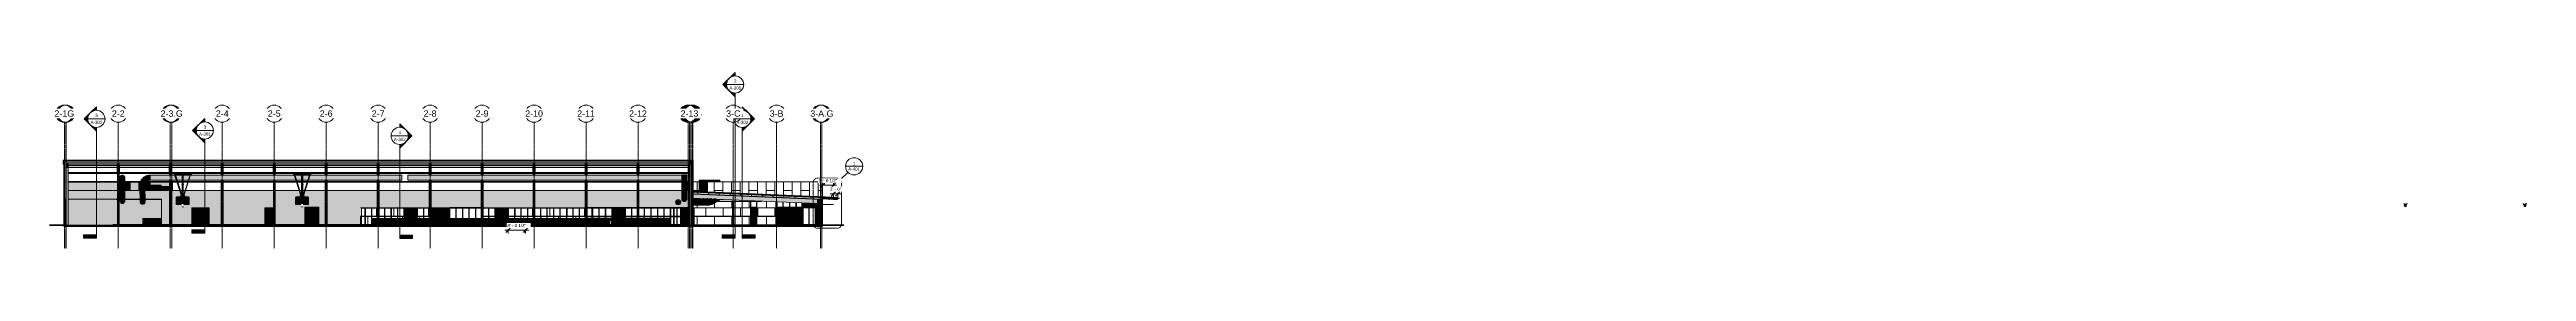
# Model space of a CAD drawing. Header units: inches. Extents: x -54880 to -186, y -132 to 853.
# Drawn here: x -13983 to -186, y -132 to 853 of the extents above; entities that cross this region are included whole.
import ezdxf

# ---------------------------------------------------------------- set-up
doc = ezdxf.new("R2010")
doc.units = ezdxf.units.IN
doc.header["$MEASUREMENT"] = 0
for name, pattern in [('Dash 1_16_', [0.125, 0.0625, -0.0625]), ('Dash Dot 3_16_', [0.3125, 0.1875, -0.0625, 0, -0.0625]), ('Grid Line 1_2_', [0.875, 0.5, -0.125, 0.125, -0.125]), ('Hidden 1_8_', [0.1875, 0.125, -0.0625])]:
    doc.linetypes.add(name, pattern=pattern)
for name, color, linetype, lineweight in [('A-ANNO-DIMS', 211, 'Continuous', 9), ('A-ANNO-DIMS-192', 211, 'Continuous', 9), ('A-ANNO-SYMB', 150, 'Continuous', 9), ('A-CLNG', 13, 'Continuous', 9), ('A-DOOR', 31, 'Continuous', 9), ('A-DOOR-FRAM', 31, 'Continuous', 9), ('A-DOOR-GLAZ', 31, 'Continuous', 9), ('A-FLOR', 192, 'Continuous', 9), ('A-FLOR-HRAL', 11, 'Continuous', 9), ('A-GLAZ-CURT', 52, 'Continuous', 9), ('A-GLAZ-CWMG', 51, 'Continuous', 9), ('A-ROOF', 132, 'Continuous', 9), ('A-ROOF-OTLN', 132, 'Continuous', 9), ('A-WALL', 113, 'Continuous', 9), ('A-WALL-PATT', 111, 'Continuous', 9), ('C-BLDG-PADS', 91, 'Continuous', 9), ('C-TOPO', 7, 'Continuous', 9), ('EOP-PR', 4, 'Continuous', 9), ('G-ANNO-SYMB', 111, 'Continuous', 9), ('I-WALL', 2, 'Continuous', 9), ('L-SITE-WALL', 31, 'Continuous', 9), ('M-EQPM', 50, 'Continuous', 9), ('M-HVAC-DUCT', 70, 'Continuous', 9), ('M-HVAC-DUCT-ANNO', 70, 'Continuous', 9), ('Q-CASE', 31, 'Continuous', 9), ('Q-SPCQ', 91, 'Continuous', 9), ('S-BEAM', 12, 'Continuous', 9), ('S-COLS', 52, 'Continuous', 9), ('S-GRID', 1, 'Continuous', 9), ('S-GRID-IDEN', 1, 'Continuous', 9)]:
    doc.layers.add(name, color=color, linetype=linetype, lineweight=lineweight)
doc.styles.add('Arial', font='arial.ttf', dxfattribs={"height": 35.407186})
doc.styles.add('Arial_1', font='arial.ttf', dxfattribs={"height": 17.703593})
doc.dimstyles.new('Linear_-_3_32__Arial', dxfattribs={"dimscale": 12, "dimtxt": 18, "dimasz": 2, "dimexe": 1.5, "dimexo": 1, "dimgap": 1, "dimtad": 1, "dimdec": 4, "dimrnd": 0.0625, "dimzin": 1, "dimdsep": 46, "dimlunit": 4, "dimtxsty": 'Arial_1', "dimblk1": 'OBLIQUE', "dimblk2": 'OBLIQUE', "dimsah": 1, "dimcen": 0.09, "dimdle": 1.5, "dimazin": 0, "dimtfac": 1, "dimtdec": 4, "dimtix": 1, "dimtmove": 0, "dimatfit": 3, "dimfxl": 1, "dimtvp": 1, "dimtfill": 1, "dimfrac": 2, "dimtolj": 1, "dimtzin": 0, "dimarcsym": 2})
pattern_1 = [(90, (-37292.5, -1109.5), (-193, -193), [48, -145]), (180, (-37292.5, -1109.5), (-2e-14, -193), [96.25, -96.75]), (270, (-37388.74, -1061.5), (-193, -193), [48, -145]), (180, (-37292.5, -1061.5), (-2e-14, -193), [96.25, -96.75]), (270, (-37389, -1061.5), (-193, -193), [48, -145]), (180, (-37389, -1061.5), (-2e-14, -193), [96.25, -96.75]), (90, (-37485.24, -1109.5), (-193, -193), [48, -145]), (180, (-37389, -1109.5), (-2e-14, -193), [96.25, -96.75]), (90, (-37340.5, -1061.25), (-193, -193), [48, -145]), (180, (-37292.24, -1061.25), (-2e-14, -193), [48.25, -144.75]), (180, (-37292.24, -1013.25), (-2e-14, -193), [48.25, -144.75]), (90, (-37437, -1061.25), (-193, -193), [48, -145]), (180, (-37340.74, -1061.25), (-2e-14, -193), [96.25, -96.75]), (270, (-37340.74, -1013.25), (-193, -193), [48, -145]), (180, (-37340.74, -1013.25), (-2e-14, -193), [96.25, -96.75]), (180, (-37437.24, -1061.25), (-2e-14, -193), [48, -145]), (270, (-37437.24, -1013.25), (-193, -193), [48, -145]), (180, (-37437.24, -1013.25), (-2e-14, -193), [48, -145]), (90, (-37292.5, -1013), (-193, -193), [48, -145]), (180, (-37292.5, -1013), (-2e-14, -193), [96.25, -96.75]), (270, (-37388.74, -965), (-193, -193), [48, -145]), (180, (-37292.5, -965), (-2e-14, -193), [96.25, -96.75]), (270, (-37389, -965), (-193, -193), [48, -145]), (180, (-37389, -965), (-2e-14, -193), [96.25, -96.75]), (270, (-37485.24, -965), (-193, -193), [48, -145]), (180, (-37389, -1013), (-2e-14, -193), [96.25, -96.75]), (90, (-37340.5, -964.75), (-193, -193), [48, -145]), (180, (-37292.24, -964.75), (-2e-14, -193), [48.25, -144.75]), (180, (-37292.24, -916.75), (-2e-14, -193), [48.25, -144.75]), (90, (-37437, -964.75), (-193, -193), [48, -145]), (180, (-37340.74, -964.75), (-2e-14, -193), [96.25, -96.75]), (270, (-37340.74, -916.75), (-193, -193), [48, -145]), (180, (-37340.74, -916.75), (-2e-14, -193), [96.25, -96.75]), (180, (-37437.24, -964.75), (-2e-14, -193), [48, -145]), (270, (-37437.24, -916.75), (-193, -193), [48, -145]), (180, (-37437.24, -916.75), (-2e-14, -193), [48, -145])]
pattern_2 = [(45, (-38416.292, 98.42), (-19.00703, 19.00703), []), (45, (-38416.292, 127.22), (-19.00703, 19.00703), [])]
pattern_3 = [(0, (-38416.292, 98.42), (0, 24), []), (90, (-38416.292, 98.42), (-24, 1e-15), [])]

msp = doc.modelspace()

# ---------------------------------------------------------------- texts
at = {"layer": 'A-ANNO-SYMB', "attachment_point": 2, "line_spacing_factor": 0.938532, "style": 'Arial_1'}
for s, insert, char_height, width in [('A-401', (-9501.55286, 321.61035), 17.703593, 78.624), ('1', (-9501.55286, 351.37508), 17.70359, 16.416)]:
    msp.add_mtext(s, dxfattribs=dict(at, insert=insert, char_height=char_height, width=width))
at = {"layer": 'G-ANNO-SYMB', "attachment_point": 2, "line_spacing_factor": 0.938532, "style": 'Arial_1'}
for s, insert, char_height, width in [('A-301', (-10163.69444, 774.22284), 17.703593, 78.624), ('2', (-10163.69444, 813.49532), 17.70359, 16.416), ('A-302', (-10123.92627, 582.22284), 17.703593, 78.624), ('1', (-10123.92627, 621.49532), 17.70359, 16.416), ('A-301', (-13117.65232, 517.06576), 17.703593, 78.624), ('A-302', (-12032.1766, 487.14789), 17.703593, 78.624), ('4', (-12032.1766, 526.42038), 17.70359, 16.416)]:
    msp.add_mtext(s, dxfattribs=dict(at, insert=insert, char_height=char_height, width=width))

# ---------------------------------------------------------------- blocks, each defined once
blk = doc.blocks.new('W-Wide Flange - 8_ WIDE-1059051-Section 6')
at = {"layer": 'S-BEAM'}
h = blk.add_hatch(color=256, dxfattribs=at)
h.paths.add_polyline_path([(-22086, 145), (-22086, 145), (-22213, 150), (-22213, 150), (-22113, 146)], flags=0)
h.paths.add_polyline_path([(-22214, 150), (-22214, 150), (-22273, 153), (-22273, 152), (-22214, 150)], flags=0)
h.paths.add_polyline_path([(-22274, 152), (-22274, 153), (-22333, 155), (-22333, 155), (-22274, 152)], flags=0)
h.paths.add_polyline_path([(-22333, 155), (-22333, 155), (-22779, 174), (-22779, 173), (-22333, 155)], flags=0)
for points in [[(-22087, 122), (-22086, 144), (-22779, 173), (-22779, 151), (-22681, 147), (-22681, 147), (-22679, 147), (-22677, 147), (-22662, 146), (-22661, 147), (-22660, 147), (-22657, 147), (-22656, 147), (-22654, 146), (-22087, 122)], [(-22086, 144), (-22086, 145), (-22211, 150), (-22211, 149), (-22213, 149), (-22213, 149), (-22211, 149), (-22211, 150), (-22213, 150), (-22213, 149), (-22214, 150), (-22214, 150), (-22270, 152), (-22271, 152), (-22273, 152), (-22273, 152), (-22271, 152), (-22271, 152), (-22273, 152), (-22273, 152), (-22274, 152), (-22274, 152), (-22330, 155), (-22331, 154), (-22333, 154), (-22333, 154), (-22331, 154), (-22331, 155), (-22333, 155), (-22333, 154), (-22333, 155), (-22333, 155), (-22779, 173), (-22779, 173), (-22091, 144)]]:
    blk.add_hatch(color=256, dxfattribs=at).paths.add_polyline_path(points, flags=0)
h = blk.add_hatch(color=256, dxfattribs=at)
h.paths.add_polyline_path([(-22087, 121), (-22087, 122), (-22654, 146), (-22653, 145), (-22113, 122)], flags=0)
h.paths.add_polyline_path([(-22664, 145), (-22663, 146), (-22662, 146), (-22677, 147), (-22675, 146), (-22664, 145)], flags=0)
h.paths.add_polyline_path([(-22684, 146), (-22682, 147), (-22681, 147), (-22779, 151), (-22779, 150), (-22702, 147), (-22701, 147), (-22699, 147), (-22697, 147), (-22685, 146)], flags=0)
h = blk.add_hatch(color=256, dxfattribs=at)
h.paths.add_polyline_path([(-22087, 120), (-22087, 121), (-22653, 145), (-22653, 145), (-22652, 144), (-22113, 121)], flags=0)
h.paths.add_polyline_path([(-22665, 144), (-22665, 145), (-22664, 145), (-22675, 146), (-22674, 144), (-22666, 144)], flags=0)
h.paths.add_polyline_path([(-22685, 145), (-22684, 146), (-22684, 146), (-22697, 147), (-22695, 146), (-22694, 145), (-22685, 145)], flags=0)
h.paths.add_polyline_path([(-22704, 146), (-22704, 146), (-22702, 147), (-22702, 147), (-22779, 150), (-22779, 149), (-22724, 147), (-22723, 147), (-22722, 147), (-22720, 147), (-22718, 147), (-22717, 146), (-22704, 146)], flags=0)
for p, q in [((-22333, 155), (-22779, 173)), ((-22779, 150), (-22702, 147)), ((-22724, 147), (-22779, 149)), ((-22704, 146), (-22717, 146)), ((-22697, 147), (-22684, 146)), ((-22685, 145), (-22694, 145)), ((-22675, 146), (-22664, 145)), ((-22665, 144), (-22674, 144)), ((-22653, 145), (-22087, 121)), ((-22087, 120), (-22652, 144)), ((-22274, 152), (-22333, 155)), ((-22214, 150), (-22273, 152)), ((-22086, 145), (-22213, 150)), ((-22086, 144), (-22087, 122)), ((-22086, 145), (-22086, 145)), ((-22086, 145), (-22086, 144)), ((-22087, 122), (-22087, 121)), ((-22087, 121), (-22087, 120))]:
    blk.add_line(p, q, dxfattribs=at)
blk = doc.blocks.new('Casework 1 - Casework 1-456223-Section 6')
at = {"layer": 'Q-CASE'}
blk.add_hatch(color=256, dxfattribs=at).paths.add_polyline_path([(-25845, 1), (-25740, 1), (-25740, 36), (-25845, 36)], flags=0)
for p, q in [((-25845, 36), (-25740, 36)), ((-25845, 1), (-25845, 36))]:
    blk.add_line(p, q, dxfattribs=at)
blk = doc.blocks.new('Girt_C - 8_D-1076698-Section 6')
at = {"layer": 'S-BEAM', "lineweight": 15}
for p, q in [((-22070, 48), (-22070, 46)), ((-22070, 46), (-22070, 48)), ((-22070, 46), (-22069, 46)), ((-22069, 46), (-22070, 46)), ((-22062, 49), (-22069, 49)), ((-22069, 48), (-22062, 48)), ((-22069, 46), (-22069, 46)), ((-22062, 48), (-22062, 46)), ((-22062, 46), (-22062, 48)), ((-22062, 46), (-22062, 46)), ((-22062, 46), (-22062, 46)), ((-22062, 46), (-22062, 46))]:
    blk.add_line(p, q, dxfattribs=at)
for centre, radius, start, end in [((-22069, 48), 0.188, 90, 180), ((-22069, 48), 0.0782, 90, 177.8773), ((-22062, 48), 0.188, 0, 90), ((-22062, 48), 0.0782, 3.0424, 90)]:
    blk.add_arc(centre, radius, start, end, dxfattribs=at)
blk = doc.blocks.new('Girt_C - 8_D-1076693-Section 6')
at = {"layer": 'S-BEAM', "lineweight": 15}
for p, q in [((-22070, 99), (-22070, 97)), ((-22070, 97), (-22070, 99)), ((-22070, 97), (-22069, 96)), ((-22069, 96), (-22070, 97)), ((-22069, 99), (-22062, 99)), ((-22062, 99), (-22069, 99)), ((-22069, 96), (-22069, 96)), ((-22062, 99), (-22062, 97)), ((-22062, 97), (-22062, 99)), ((-22062, 97), (-22062, 96)), ((-22062, 96), (-22062, 97)), ((-22062, 96), (-22062, 96))]:
    blk.add_line(p, q, dxfattribs=at)
for centre, radius, start, end in [((-22069, 99), 0.0782, 90, 177.8773), ((-22069, 99), 0.188, 90, 180), ((-22062, 99), 0.0782, 3.0424, 90), ((-22062, 99), 0.188, 0, 90)]:
    blk.add_arc(centre, radius, start, end, dxfattribs=at)
blk = doc.blocks.new('Double-Glass 1 - 72_ x 96_-618616-Section 6')
at = {"layer": 'A-DOOR'}
h = blk.add_hatch(color=256, dxfattribs=at)
h.paths.add_polyline_path([(-24937, 1), (-24866, 1), (-24866, 96), (-24938, 96), (-24938, 1)], flags=0)
h.paths.add_polyline_path([(-24906, 4), (-24934, 4), (-24934, 92), (-24906, 92)], flags=0)
h.paths.add_polyline_path([(-24870, 4), (-24898, 4), (-24898, 92), (-24870, 92)], flags=0)
at = {"layer": 'A-DOOR-FRAM'}
blk.add_hatch(color=256, dxfattribs=at).paths.add_polyline_path([(-24863, 1), (-24863, 99), (-24941, 99), (-24941, 1), (-24938, 1), (-24938, 96), (-24866, 96), (-24866, 1), (-24863, 1)], flags=0)
at = {"layer": 'A-DOOR-GLAZ'}
for points in [[(-24934, 4), (-24906, 4), (-24906, 92), (-24934, 92), (-24934, 8)], [(-24898, 4), (-24870, 4), (-24870, 92), (-24898, 92), (-24898, 5)]]:
    blk.add_hatch(color=256, dxfattribs=at).paths.add_polyline_path(points, flags=0)
at = {"layer": 'A-DOOR', "linetype": 'Dash 1_16_'}
for p, q in [((-24902, 96), (-24938, 48)), ((-24903, 1), (-24938, 48)), ((-24902, 96), (-24866, 48)), ((-24866, 48), (-24901, 1))]:
    blk.add_line(p, q, dxfattribs=at)
at = {"layer": 'A-DOOR'}
for p, q in [((-24934, 4), (-24934, 92)), ((-24934, 92), (-24906, 92)), ((-24906, 4), (-24934, 4)), ((-24906, 92), (-24906, 4)), ((-24902, 96), (-24902, 1)), ((-24898, 4), (-24898, 92)), ((-24898, 92), (-24870, 92)), ((-24870, 4), (-24898, 4)), ((-24870, 92), (-24870, 4))]:
    blk.add_line(p, q, dxfattribs=at)
at = {"layer": 'A-DOOR-FRAM'}
for p, q in [((-24863, 99), (-24941, 99)), ((-24941, 99), (-24941, 1)), ((-24938, 1), (-24938, 96)), ((-24938, 96), (-24866, 96)), ((-24866, 96), (-24866, 1)), ((-24863, 1), (-24863, 99))]:
    blk.add_line(p, q, dxfattribs=at)
blk = doc.blocks.new('Girt_C - 10_D-1076706-Section 6')
at = {"layer": 'S-BEAM'}
h = blk.add_hatch(color=256, dxfattribs=at)
h.paths.add_polyline_path([(-22782, 99), (-22782, 99), (-22791, 99), (-22791, 99), (-22787, 99)], flags=0)
h.paths.add_polyline_path([(-22791, 99), (-22791, 102), (-22791, 103), (-22791, 103), (-22791, 102), (-22791, 99)], flags=0)
h.paths.add_polyline_path([(-22781, 99), (-22781, 99), (-22781, 102), (-22782, 103), (-22782, 103), (-22781, 102)], flags=0)
at = {"layer": 'S-BEAM', "lineweight": 15}
for p, q in [((-22791, 102), (-22791, 103)), ((-22791, 103), (-22791, 103)), ((-22791, 103), (-22791, 102)), ((-22791, 99), (-22791, 102)), ((-22791, 102), (-22791, 99)), ((-22782, 99), (-22791, 99)), ((-22791, 99), (-22782, 99)), ((-22781, 102), (-22782, 103)), ((-22782, 103), (-22782, 103)), ((-22782, 103), (-22781, 102)), ((-22781, 99), (-22781, 102)), ((-22781, 102), (-22781, 99))]:
    blk.add_line(p, q, dxfattribs=at)
for centre, radius, start, end in [((-22791, 99), 0.0782, 183.0424, 270), ((-22791, 99), 0.188, 180, 270), ((-22782, 99), 0.0782, 270, 357.8773), ((-22782, 99), 0.188, 270, 0)]:
    blk.add_arc(centre, radius, start, end, dxfattribs=at)
blk = doc.blocks.new('Girt_Z - 10_D-1018975-Section 6')
at = {"layer": 'S-BEAM'}
h = blk.add_hatch(color=256, dxfattribs=at)
h.paths.add_polyline_path([(-26261, 242), (-25986, 242), (-25986, 244), (-26261, 244)], flags=0)
h.paths.add_polyline_path([(-22802, 242), (-22802, 244), (-22814, 244), (-22814, 242), (-22804, 242)], flags=0)
h.paths.add_polyline_path([(-22842, 242), (-22842, 244), (-23081, 244), (-23081, 242), (-22908, 242)], flags=0)
h.paths.add_polyline_path([(-25976, 242), (-25973, 242), (-25973, 244), (-25976, 244)], flags=0)
h.paths.add_polyline_path([(-25945, 242), (-25857, 242), (-25856, 243), (-25856, 244), (-25945, 244), (-25945, 243)], flags=0)
h.paths.add_polyline_path([(-23091, 242), (-23091, 244), (-23370, 244), (-23370, 242), (-23184, 242)], flags=0)
h.paths.add_polyline_path([(-23380, 242), (-23380, 244), (-23660, 244), (-23660, 242), (-23461, 242)], flags=0)
h.paths.add_polyline_path([(-23670, 242), (-23670, 244), (-23949, 244), (-23949, 242), (-23737, 242)], flags=0)
h.paths.add_polyline_path([(-25820, 242), (-25696, 242), (-25696, 244), (-25822, 244), (-25824, 242), (-25821, 242)], flags=0)
h.paths.add_polyline_path([(-23959, 242), (-23959, 244), (-24239, 244), (-24239, 242), (-24014, 242)], flags=0)
h.paths.add_polyline_path([(-24249, 242), (-24249, 244), (-24528, 244), (-24528, 242), (-24290, 242)], flags=0)
h.paths.add_polyline_path([(-24538, 242), (-24538, 244), (-24818, 244), (-24818, 242), (-24567, 242)], flags=0)
h.paths.add_polyline_path([(-25686, 242), (-25654, 242), (-25655, 244), (-25686, 244)], flags=0)
h.paths.add_polyline_path([(-24828, 242), (-24828, 244), (-24924, 244), (-24925, 242), (-24843, 242)], flags=0)
h.paths.add_polyline_path([(-24928, 242), (-24927, 244), (-24953, 244), (-24953, 242), (-24947, 242)], flags=0)
h.paths.add_polyline_path([(-25651, 242), (-25625, 242), (-25625, 244), (-25652, 244)], flags=0)
h.paths.add_polyline_path([(-24960, 242), (-24960, 244), (-24986, 244), (-24985, 242), (-24964, 242)], flags=0)
h.paths.add_polyline_path([(-25619, 242), (-25594, 242), (-25593, 244), (-25619, 244)], flags=0)
h.paths.add_polyline_path([(-25578, 242), (-25407, 242), (-25407, 244), (-25590, 244), (-25590, 242), (-25581, 242)], flags=0)
h.paths.add_polyline_path([(-24989, 242), (-24989, 244), (-25107, 244), (-25107, 242), (-24998, 242)], flags=0)
h.paths.add_polyline_path([(-25117, 242), (-25117, 244), (-25397, 244), (-25397, 242), (-25120, 242)], flags=0)
h = blk.add_hatch(color=256, dxfattribs=at)
h.paths.add_polyline_path([(-22802, 244), (-22802, 244), (-22814, 244), (-22814, 244), (-22804, 244)], flags=0)
h.paths.add_polyline_path([(-26260, 244), (-25986, 244), (-25986, 244), (-26261, 244), (-26261, 244)], flags=0)
h.paths.add_polyline_path([(-22842, 244), (-22842, 244), (-23081, 244), (-23081, 244), (-22908, 244)], flags=0)
h.paths.add_polyline_path([(-25976, 244), (-25973, 244), (-25973, 244), (-25976, 244)], flags=0)
h.paths.add_polyline_path([(-23091, 244), (-23091, 244), (-23370, 244), (-23370, 244), (-23184, 244)], flags=0)
h.paths.add_polyline_path([(-25945, 244), (-25856, 244), (-25856, 244), (-25945, 244)], flags=0)
h.paths.add_polyline_path([(-23380, 244), (-23380, 244), (-23660, 244), (-23660, 244), (-23461, 244)], flags=0)
h.paths.add_polyline_path([(-23670, 244), (-23670, 244), (-23949, 244), (-23949, 244), (-23737, 244)], flags=0)
h.paths.add_polyline_path([(-25820, 244), (-25696, 244), (-25696, 244), (-25821, 244), (-25822, 244), (-25821, 244)], flags=0)
h.paths.add_polyline_path([(-23959, 244), (-23959, 244), (-24239, 244), (-24239, 244), (-24014, 244)], flags=0)
h.paths.add_polyline_path([(-24249, 244), (-24249, 244), (-24528, 244), (-24528, 244), (-24290, 244)], flags=0)
h.paths.add_polyline_path([(-25686, 244), (-25655, 244), (-25655, 244), (-25686, 244)], flags=0)
h.paths.add_polyline_path([(-24538, 244), (-24538, 244), (-24818, 244), (-24818, 244), (-24567, 244)], flags=0)
h.paths.add_polyline_path([(-24828, 244), (-24828, 244), (-24924, 244), (-24924, 244), (-24843, 244)], flags=0)
h.paths.add_polyline_path([(-25652, 244), (-25625, 244), (-25625, 244), (-25652, 244)], flags=0)
h.paths.add_polyline_path([(-25619, 244), (-25593, 244), (-25593, 244), (-25619, 244)], flags=0)
h.paths.add_polyline_path([(-24927, 244), (-24927, 244), (-24953, 244), (-24953, 244), (-24947, 244)], flags=0)
h.paths.add_polyline_path([(-25578, 244), (-25407, 244), (-25407, 244), (-25589, 244), (-25590, 244), (-25581, 244)], flags=0)
h.paths.add_polyline_path([(-24960, 244), (-24960, 244), (-24986, 244), (-24986, 244), (-24964, 244)], flags=0)
h.paths.add_polyline_path([(-24998, 244), (-24989, 244), (-24989, 244), (-25107, 244), (-25107, 244), (-25001, 244)], flags=0)
h.paths.add_polyline_path([(-25397, 244), (-25117, 244), (-25117, 244), (-25397, 244)], flags=0)
h = blk.add_hatch(color=256, dxfattribs=at)
h.paths.add_polyline_path([(-26261, 241), (-25986, 241), (-25986, 242), (-26261, 242), (-26261, 241)], flags=0)
h.paths.add_polyline_path([(-25604, 241), (-25594, 241), (-25594, 242), (-25619, 242), (-25619, 241)], flags=0)
h.paths.add_polyline_path([(-25578, 241), (-25407, 241), (-25407, 242), (-25590, 242), (-25590, 241), (-25581, 241)], flags=0)
h.paths.add_polyline_path([(-22802, 241), (-22802, 242), (-22814, 242), (-22814, 241), (-22804, 241)], flags=0)
h.paths.add_polyline_path([(-24249, 241), (-24249, 242), (-24528, 241), (-24528, 241), (-24290, 241)], flags=0)
h.paths.add_polyline_path([(-25397, 241), (-25117, 241), (-25117, 242), (-25397, 242), (-25397, 241)], flags=0)
h.paths.add_polyline_path([(-25625, 241), (-25625, 242), (-25651, 242), (-25651, 241), (-25630, 241)], flags=0)
h.paths.add_polyline_path([(-22842, 241), (-22842, 242), (-23081, 241), (-23081, 241), (-22908, 241)], flags=0)
h.paths.add_polyline_path([(-25857, 241), (-25857, 242), (-25945, 242), (-25945, 241), (-25857, 241)], flags=0)
h.paths.add_polyline_path([(-25107, 241), (-24988, 241), (-24988, 242), (-25107, 242), (-25107, 241)], flags=0)
h.paths.add_polyline_path([(-24985, 241), (-24960, 241), (-24960, 242), (-24985, 242), (-24985, 241)], flags=0)
h.paths.add_polyline_path([(-23091, 241), (-23091, 242), (-23370, 241), (-23370, 241), (-23184, 241)], flags=0)
h.paths.add_polyline_path([(-25823, 241), (-25696, 241), (-25696, 242), (-25824, 242), (-25824, 241), (-25824, 241)], flags=0)
h.paths.add_polyline_path([(-25664, 241), (-25654, 241), (-25654, 242), (-25686, 242), (-25686, 241), (-25667, 241)], flags=0)
h.paths.add_polyline_path([(-25976, 241), (-25973, 241), (-25973, 242), (-25976, 242), (-25976, 241)], flags=0)
h.paths.add_polyline_path([(-24953, 241), (-24928, 241), (-24928, 242), (-24953, 242), (-24953, 241)], flags=0)
h.paths.add_polyline_path([(-24925, 241), (-24828, 241), (-24828, 242), (-24925, 242), (-24925, 241)], flags=0)
h.paths.add_polyline_path([(-24239, 241), (-23959, 241), (-23959, 242), (-24239, 241), (-24239, 241)], flags=0)
h.paths.add_polyline_path([(-23380, 241), (-23380, 242), (-23660, 241), (-23660, 241), (-23461, 241)], flags=0)
h.paths.add_polyline_path([(-23670, 241), (-23670, 242), (-23949, 241), (-23949, 241), (-23737, 241)], flags=0)
h.paths.add_polyline_path([(-24818, 241), (-24538, 241), (-24538, 242), (-24818, 241), (-24818, 241)], flags=0)
h = blk.add_hatch(color=256, dxfattribs=at)
h.paths.add_polyline_path([(-25591, 239), (-25407, 239), (-25407, 241), (-25590, 241)], flags=0)
h.paths.add_polyline_path([(-26260, 239), (-25986, 239), (-25986, 241), (-26261, 241), (-26261, 239)], flags=0)
h.paths.add_polyline_path([(-25976, 239), (-25973, 239), (-25973, 241), (-25976, 241)], flags=0)
h.paths.add_polyline_path([(-25945, 239), (-25858, 239), (-25857, 241), (-25945, 241), (-25945, 239)], flags=0)
h.paths.add_polyline_path([(-25824, 239), (-25696, 239), (-25696, 241), (-25825, 241), (-25827, 239), (-25826, 239)], flags=0)
h.paths.add_polyline_path([(-25686, 239), (-25653, 239), (-25654, 241), (-25686, 241)], flags=0)
h.paths.add_polyline_path([(-25650, 239), (-25625, 239), (-25625, 241), (-25651, 241)], flags=0)
h.paths.add_polyline_path([(-25619, 239), (-25594, 239), (-25594, 241), (-25619, 241)], flags=0)
h.paths.add_polyline_path([(-25397, 239), (-25117, 239), (-25117, 241), (-25397, 241)], flags=0)
h.paths.add_polyline_path([(-25107, 239), (-24988, 239), (-24988, 241), (-25107, 241)], flags=0)
h.paths.add_polyline_path([(-24528, 239), (-24249, 239), (-24249, 241), (-24528, 241)], flags=0)
h.paths.add_polyline_path([(-24538, 239), (-24538, 241), (-24818, 241), (-24818, 239), (-24567, 239)], flags=0)
h.paths.add_polyline_path([(-24984, 239), (-24960, 239), (-24960, 241), (-24985, 241)], flags=0)
h.paths.add_polyline_path([(-24828, 239), (-24828, 241), (-24925, 241), (-24926, 239), (-24843, 239)], flags=0)
h.paths.add_polyline_path([(-24953, 239), (-24929, 239), (-24928, 241), (-24953, 241)], flags=0)
h.paths.add_polyline_path([(-22802, 239), (-22802, 241), (-22814, 241), (-22814, 239), (-22804, 239)], flags=0)
h.paths.add_polyline_path([(-22842, 239), (-22842, 241), (-23081, 241), (-23081, 239), (-22908, 239)], flags=0)
h.paths.add_polyline_path([(-23091, 239), (-23091, 241), (-23370, 241), (-23370, 239), (-23184, 239)], flags=0)
h.paths.add_polyline_path([(-23380, 239), (-23380, 241), (-23660, 241), (-23660, 239), (-23461, 239)], flags=0)
h.paths.add_polyline_path([(-23670, 239), (-23670, 241), (-23949, 241), (-23949, 239), (-23737, 239)], flags=0)
h.paths.add_polyline_path([(-23959, 239), (-23959, 241), (-24239, 241), (-24239, 239), (-24014, 239)], flags=0)
h = blk.add_hatch(color=256, dxfattribs=at)
h.paths.add_polyline_path([(-26261, 239), (-25986, 239), (-25986, 239), (-26261, 239)], flags=0)
h.paths.add_polyline_path([(-22802, 239), (-22802, 239), (-22814, 239), (-22814, 239), (-22804, 239)], flags=0)
h.paths.add_polyline_path([(-25880, 239), (-25858, 239), (-25858, 239), (-25945, 239), (-25945, 239), (-25915, 239)], flags=0)
h.paths.add_polyline_path([(-22842, 239), (-22842, 239), (-23081, 239), (-23081, 239), (-22908, 239)], flags=0)
h.paths.add_polyline_path([(-23091, 239), (-23091, 239), (-23370, 239), (-23370, 239), (-23184, 239)], flags=0)
h.paths.add_polyline_path([(-25976, 239), (-25973, 239), (-25973, 239), (-25976, 239)], flags=0)
h.paths.add_polyline_path([(-23380, 239), (-23380, 239), (-23660, 239), (-23660, 239), (-23461, 239)], flags=0)
h.paths.add_polyline_path([(-25826, 239), (-25696, 239), (-25696, 239), (-25827, 239), (-25827, 239), (-25827, 239)], flags=0)
h.paths.add_polyline_path([(-23670, 239), (-23670, 239), (-23949, 239), (-23949, 239), (-23737, 239)], flags=0)
h.paths.add_polyline_path([(-23959, 239), (-23959, 239), (-24239, 239), (-24239, 239), (-24014, 239)], flags=0)
h.paths.add_polyline_path([(-24249, 239), (-24249, 239), (-24528, 239), (-24528, 239), (-24290, 239)], flags=0)
h.paths.add_polyline_path([(-25686, 239), (-25653, 239), (-25653, 239), (-25686, 239)], flags=0)
h.paths.add_polyline_path([(-24538, 239), (-24538, 239), (-24818, 239), (-24818, 239), (-24567, 239)], flags=0)
h.paths.add_polyline_path([(-25650, 239), (-25625, 239), (-25625, 239), (-25650, 239)], flags=0)
h.paths.add_polyline_path([(-24828, 239), (-24828, 239), (-24926, 239), (-24926, 239), (-24843, 239)], flags=0)
h.paths.add_polyline_path([(-25619, 239), (-25595, 239), (-25594, 239), (-25619, 239)], flags=0)
h.paths.add_polyline_path([(-24929, 239), (-24929, 239), (-24953, 239), (-24953, 239), (-24947, 239)], flags=0)
h.paths.add_polyline_path([(-25578, 239), (-25407, 239), (-25407, 239), (-25591, 239), (-25591, 239), (-25581, 239)], flags=0)
h.paths.add_polyline_path([(-24960, 239), (-24960, 239), (-24984, 239), (-24984, 239), (-24964, 239)], flags=0)
h.paths.add_polyline_path([(-25397, 239), (-25117, 239), (-25117, 239), (-25397, 239)], flags=0)
h.paths.add_polyline_path([(-24988, 239), (-24988, 239), (-25107, 239), (-25107, 239), (-24998, 239)], flags=0)
h = blk.add_hatch(color=256, dxfattribs=at)
h.paths.add_polyline_path([(-22802, 242), (-22802, 242), (-22804, 242)], flags=0)
h.paths.add_polyline_path([(-22842, 242), (-22842, 242), (-22908, 242)], flags=0)
h.paths.add_polyline_path([(-25407, 242), (-25407, 242), (-25534, 242)], flags=0)
h.paths.add_polyline_path([(-25654, 242), (-25654, 242), (-25664, 242)], flags=0)
h.paths.add_polyline_path([(-23091, 242), (-23091, 242), (-23184, 242)], flags=0)
h.paths.add_polyline_path([(-23380, 242), (-23380, 242), (-23461, 242)], flags=0)
h.paths.add_polyline_path([(-25594, 242), (-25594, 242), (-25604, 242)], flags=0)
h.paths.add_polyline_path([(-23670, 242), (-23670, 242), (-23737, 242)], flags=0)
h.paths.add_polyline_path([(-23959, 242), (-23959, 242), (-24014, 242)], flags=0)
h = blk.add_hatch(color=256, dxfattribs=at)
h.paths.add_polyline_path([(-25117, 244), (-25117, 244), (-25120, 244)], flags=0)
h.paths.add_polyline_path([(-22802, 244), (-22802, 244), (-22804, 244)], flags=0)
h.paths.add_polyline_path([(-22842, 244), (-22842, 244), (-22908, 244)], flags=0)
h.paths.add_polyline_path([(-23091, 244), (-23091, 244), (-23184, 244)], flags=0)
h.paths.add_polyline_path([(-23380, 244), (-23380, 244), (-23461, 244)], flags=0)
h.paths.add_polyline_path([(-23670, 244), (-23670, 244), (-23737, 244)], flags=0)
h.paths.add_polyline_path([(-23959, 244), (-23959, 244), (-24014, 244)], flags=0)
h.paths.add_polyline_path([(-24249, 244), (-24249, 244), (-24290, 244)], flags=0)
h.paths.add_polyline_path([(-24538, 244), (-24538, 244), (-24567, 244)], flags=0)
h.paths.add_polyline_path([(-24828, 244), (-24828, 244), (-24843, 244)], flags=0)
h.paths.add_polyline_path([(-24927, 244), (-24927, 244), (-24947, 244)], flags=0)
h.paths.add_polyline_path([(-24960, 244), (-24960, 244), (-24964, 244)], flags=0)
h.paths.add_polyline_path([(-24989, 244), (-24989, 244), (-24998, 244)], flags=0)
for p, q in [((-25986, 244), (-26261, 244)), ((-25986, 244), (-26261, 244)), ((-25986, 244), (-26261, 244)), ((-25986, 242), (-26261, 242)), ((-25986, 242), (-26261, 242)), ((-26261, 239), (-25986, 239)), ((-25986, 239), (-26261, 239)), ((-25973, 244), (-25976, 244)), ((-25973, 244), (-25976, 244)), ((-25973, 244), (-25976, 244)), ((-25973, 242), (-25976, 242)), ((-25973, 242), (-25976, 242)), ((-25976, 239), (-25973, 239)), ((-25973, 239), (-25976, 239)), ((-25856, 244), (-25945, 244)), ((-25856, 244), (-25945, 244)), ((-25856, 244), (-25945, 244)), ((-25857, 242), (-25945, 242)), ((-25857, 242), (-25945, 242)), ((-25945, 239), (-25858, 239)), ((-25858, 239), (-25945, 239)), ((-25827, 239), (-25696, 239)), ((-25696, 239), (-25827, 239)), ((-25696, 242), (-25824, 242)), ((-25696, 242), (-25824, 242)), ((-25696, 244), (-25822, 244)), ((-25696, 244), (-25821, 244)), ((-25696, 244), (-25821, 244)), ((-25655, 244), (-25686, 244)), ((-25655, 244), (-25686, 244)), ((-25655, 244), (-25686, 244)), ((-25654, 242), (-25686, 242)), ((-25654, 242), (-25686, 242)), ((-25686, 239), (-25653, 239)), ((-25653, 239), (-25686, 239)), ((-25625, 244), (-25652, 244)), ((-25625, 244), (-25652, 244)), ((-25625, 244), (-25652, 244)), ((-25625, 242), (-25651, 242)), ((-25625, 242), (-25651, 242)), ((-25650, 239), (-25625, 239)), ((-25625, 239), (-25650, 239)), ((-25593, 244), (-25619, 244)), ((-25593, 244), (-25619, 244)), ((-25593, 244), (-25619, 244)), ((-25594, 242), (-25619, 242)), ((-25594, 242), (-25619, 242)), ((-25619, 239), (-25594, 239)), ((-25595, 239), (-25619, 239)), ((-25591, 239), (-25407, 239)), ((-25407, 239), (-25591, 239)), ((-25407, 244), (-25590, 244)), ((-25407, 242), (-25590, 242)), ((-25407, 242), (-25590, 242)), ((-25407, 244), (-25589, 244)), ((-25407, 244), (-25589, 244)), ((-25117, 244), (-25397, 244)), ((-25117, 244), (-25397, 244)), ((-25117, 244), (-25397, 244)), ((-25117, 242), (-25397, 242)), ((-25117, 242), (-25397, 242)), ((-25397, 239), (-25117, 239)), ((-25117, 239), (-25397, 239)), ((-24989, 244), (-25107, 244)), ((-24989, 244), (-25107, 244)), ((-24989, 244), (-25107, 244)), ((-24988, 242), (-25107, 242)), ((-24989, 242), (-25107, 242)), ((-25107, 239), (-24988, 239)), ((-24988, 239), (-25107, 239)), ((-24960, 244), (-24986, 244)), ((-24960, 244), (-24986, 244)), ((-24960, 244), (-24986, 244)), ((-24960, 242), (-24985, 242)), ((-24960, 242), (-24985, 242)), ((-24984, 239), (-24960, 239)), ((-24960, 239), (-24984, 239)), ((-24927, 244), (-24953, 244)), ((-24927, 244), (-24953, 244)), ((-24927, 244), (-24953, 244)), ((-24928, 242), (-24953, 242)), ((-24928, 242), (-24953, 242)), ((-24953, 239), (-24929, 239)), ((-24929, 239), (-24953, 239)), ((-24926, 239), (-24828, 239)), ((-24828, 239), (-24926, 239)), ((-24828, 242), (-24925, 242)), ((-24828, 242), (-24925, 242)), ((-24828, 244), (-24924, 244)), ((-24828, 244), (-24924, 244)), ((-24828, 244), (-24924, 244)), ((-24538, 244), (-24818, 244)), ((-24538, 244), (-24818, 244)), ((-24538, 244), (-24818, 244)), ((-24538, 242), (-24818, 242)), ((-24538, 242), (-24818, 242)), ((-24818, 239), (-24538, 239)), ((-24538, 239), (-24818, 239)), ((-24249, 244), (-24528, 244)), ((-24249, 244), (-24528, 244)), ((-24249, 244), (-24528, 244)), ((-24249, 242), (-24528, 242)), ((-24249, 242), (-24528, 242)), ((-24528, 239), (-24249, 239)), ((-24249, 239), (-24528, 239)), ((-23959, 244), (-24239, 244)), ((-23959, 244), (-24239, 244)), ((-23959, 244), (-24239, 244)), ((-23959, 242), (-24239, 242)), ((-23959, 242), (-24239, 242)), ((-24239, 239), (-23959, 239)), ((-23959, 239), (-24239, 239)), ((-23670, 244), (-23949, 244)), ((-23670, 244), (-23949, 244)), ((-23670, 244), (-23949, 244)), ((-23670, 242), (-23949, 242)), ((-23670, 242), (-23949, 242)), ((-23949, 239), (-23670, 239)), ((-23670, 239), (-23949, 239)), ((-23380, 244), (-23660, 244)), ((-23380, 244), (-23660, 244)), ((-23380, 244), (-23660, 244)), ((-23380, 242), (-23660, 242)), ((-23380, 242), (-23660, 242)), ((-23660, 239), (-23380, 239)), ((-23380, 239), (-23660, 239)), ((-23091, 244), (-23370, 244)), ((-23091, 244), (-23370, 244)), ((-23091, 244), (-23370, 244)), ((-23091, 242), (-23370, 242)), ((-23091, 242), (-23370, 242)), ((-23370, 239), (-23091, 239)), ((-23091, 239), (-23370, 239)), ((-22842, 244), (-23081, 244)), ((-22842, 244), (-23081, 244)), ((-22842, 244), (-23081, 244)), ((-22842, 242), (-23081, 242)), ((-22842, 242), (-23081, 242)), ((-23081, 239), (-22842, 239)), ((-22842, 239), (-23081, 239)), ((-22802, 244), (-22814, 244)), ((-22802, 244), (-22814, 244)), ((-22802, 244), (-22814, 244)), ((-22802, 242), (-22814, 242)), ((-22802, 242), (-22814, 242)), ((-22814, 239), (-22802, 239)), ((-22802, 239), (-22814, 239))]:
    blk.add_line(p, q, dxfattribs=at)
blk = doc.blocks.new('Girt_Z - 10_D-1029088-Section 6')
at = {"layer": 'S-BEAM'}
h = blk.add_hatch(color=256, dxfattribs=at)
h.paths.add_polyline_path([(-26261, 290), (-25986, 290), (-25986, 291), (-25987, 291), (-25987, 292), (-26260, 292), (-26260, 291), (-26261, 291)], flags=0)
h.paths.add_polyline_path([(-22802, 290), (-22802, 292), (-23080, 292), (-23080, 291), (-23081, 291), (-23081, 290), (-22839, 290)], flags=0)
h.paths.add_polyline_path([(-25976, 290), (-25696, 290), (-25696, 292), (-25697, 292), (-25697, 292), (-25975, 292), (-25975, 291), (-25976, 291)], flags=0)
h.paths.add_polyline_path([(-23091, 290), (-23091, 291), (-23092, 291), (-23092, 292), (-23369, 292), (-23369, 291), (-23370, 291), (-23370, 290), (-23092, 290)], flags=0)
h.paths.add_polyline_path([(-25686, 290), (-25672, 290), (-25672, 291), (-25672, 291), (-25671, 292), (-25671, 292), (-25685, 292), (-25685, 292), (-25686, 292)], flags=0)
h.paths.add_polyline_path([(-24953, 290), (-24934, 290), (-24934, 291), (-24933, 291), (-24933, 292), (-24933, 292), (-24954, 292), (-24954, 291), (-24954, 291), (-24953, 291), (-24953, 290)], flags=0)
h.paths.add_polyline_path([(-23380, 290), (-23380, 291), (-23381, 291), (-23381, 292), (-23659, 292), (-23659, 291), (-23660, 291), (-23660, 290), (-23381, 290)], flags=0)
h.paths.add_polyline_path([(-24960, 290), (-24960, 291), (-24959, 291), (-24959, 292), (-24959, 292), (-24980, 292), (-24980, 291), (-24980, 291), (-24979, 291), (-24979, 290), (-24960, 290)], flags=0)
h.paths.add_polyline_path([(-25666, 290), (-25651, 290), (-25651, 291), (-25651, 291), (-25650, 292), (-25650, 292), (-25667, 292), (-25667, 291), (-25666, 291), (-25666, 291), (-25666, 290)], flags=0)
h.paths.add_polyline_path([(-23670, 290), (-23670, 291), (-23671, 291), (-23671, 292), (-23948, 292), (-23948, 291), (-23949, 291), (-23949, 290), (-23671, 290)], flags=0)
h.paths.add_polyline_path([(-24986, 290), (-24986, 291), (-24985, 291), (-24985, 292), (-24985, 292), (-25001, 292), (-25001, 291), (-25001, 291), (-25000, 291), (-25000, 290), (-24990, 290)], flags=0)
h.paths.add_polyline_path([(-25007, 290), (-25007, 291), (-25006, 291), (-25006, 292), (-25006, 292), (-25106, 292), (-25106, 291), (-25107, 291), (-25107, 290), (-25007, 290)], flags=0)
h.paths.add_polyline_path([(-23959, 290), (-23959, 291), (-23960, 291), (-23960, 292), (-24238, 292), (-24238, 291), (-24239, 291), (-24239, 290), (-23960, 290)], flags=0)
h.paths.add_polyline_path([(-25117, 290), (-25117, 291), (-25118, 291), (-25118, 292), (-25396, 292), (-25396, 291), (-25397, 291), (-25397, 290), (-25118, 290)], flags=0)
h.paths.add_polyline_path([(-24927, 290), (-24913, 290), (-24913, 291), (-24912, 291), (-24912, 292), (-24912, 292), (-24928, 292), (-24928, 291), (-24928, 291), (-24927, 291), (-24927, 290)], flags=0)
h.paths.add_polyline_path([(-24249, 290), (-24249, 291), (-24250, 291), (-24250, 292), (-24527, 292), (-24527, 291), (-24528, 291), (-24528, 290), (-24250, 290)], flags=0)
h.paths.add_polyline_path([(-25407, 290), (-25407, 291), (-25408, 291), (-25408, 292), (-25573, 292), (-25573, 291), (-25572, 291), (-25572, 291), (-25572, 290), (-25408, 290)], flags=0)
h.paths.add_polyline_path([(-25578, 290), (-25578, 291), (-25578, 291), (-25577, 291), (-25577, 292), (-25594, 292), (-25594, 291), (-25593, 291), (-25593, 291), (-25593, 290), (-25586, 290)], flags=0)
h.paths.add_polyline_path([(-24538, 290), (-24538, 291), (-24539, 291), (-24539, 292), (-24817, 292), (-24817, 291), (-24818, 291), (-24818, 290), (-24539, 290)], flags=0)
h.paths.add_polyline_path([(-24906, 290), (-24828, 290), (-24828, 291), (-24829, 291), (-24829, 292), (-24907, 292), (-24907, 291), (-24907, 291), (-24906, 291), (-24906, 290)], flags=0)
h.paths.add_polyline_path([(-25599, 290), (-25599, 291), (-25599, 291), (-25598, 292), (-25598, 292), (-25620, 292), (-25620, 291), (-25619, 291), (-25619, 291), (-25619, 290), (-25604, 290)], flags=0)
h.paths.add_polyline_path([(-25625, 290), (-25625, 291), (-25625, 291), (-25624, 292), (-25624, 292), (-25646, 292), (-25646, 291), (-25645, 291), (-25645, 291), (-25645, 290), (-25630, 290)], flags=0)
h.paths.add_polyline_path([(-25648, 290), (-25647, 291), (-25647, 291), (-25647, 291), (-25646, 291), (-25646, 291), (-25646, 292), (-25647, 291), (-25647, 291), (-25648, 291), (-25648, 291), (-25648, 291), (-25649, 291), (-25649, 291), (-25650, 291), (-25650, 292), (-25650, 292), (-25650, 292), (-25650, 291), (-25650, 291), (-25649, 291), (-25649, 291), (-25649, 291), (-25648, 290)], flags=0)
h.paths.add_polyline_path([(-25596, 290), (-25596, 291), (-25595, 291), (-25595, 291), (-25595, 291), (-25594, 291), (-25594, 291), (-25594, 292), (-25595, 291), (-25595, 291), (-25596, 291), (-25596, 291), (-25596, 291), (-25597, 291), (-25597, 291), (-25598, 291), (-25598, 292), (-25598, 292), (-25598, 292), (-25598, 291), (-25598, 291), (-25597, 291), (-25597, 291), (-25597, 291), (-25596, 290)], flags=0)
h.paths.add_polyline_path([(-24982, 290), (-24982, 291), (-24981, 291), (-24981, 291), (-24981, 291), (-24981, 291), (-24981, 292), (-24981, 291), (-24982, 291), (-24982, 291), (-24982, 291), (-24983, 291), (-24983, 291), (-24984, 291), (-24984, 291), (-24984, 292), (-24984, 292), (-24984, 292), (-24984, 291), (-24984, 291), (-24984, 291), (-24983, 291), (-24983, 291), (-24983, 290)], flags=0)
h.paths.add_polyline_path([(-24930, 290), (-24930, 291), (-24929, 291), (-24929, 291), (-24929, 291), (-24929, 291), (-24929, 292), (-24929, 291), (-24930, 291), (-24930, 291), (-24930, 291), (-24931, 291), (-24931, 291), (-24932, 291), (-24932, 291), (-24932, 292), (-24932, 292), (-24932, 292), (-24932, 291), (-24932, 291), (-24932, 291), (-24931, 291), (-24931, 291), (-24931, 290)], flags=0)
h.paths.add_polyline_path([(-24909, 290), (-24909, 291), (-24908, 291), (-24908, 291), (-24908, 291), (-24908, 291), (-24908, 292), (-24908, 291), (-24909, 291), (-24909, 291), (-24909, 291), (-24910, 291), (-24910, 291), (-24911, 291), (-24911, 291), (-24911, 292), (-24911, 292), (-24911, 292), (-24911, 291), (-24911, 291), (-24911, 291), (-24910, 291), (-24910, 291), (-24910, 290)], flags=0)
h.paths.add_polyline_path([(-25669, 290), (-25669, 291), (-25668, 291), (-25668, 291), (-25668, 291), (-25667, 291), (-25667, 291), (-25667, 292), (-25668, 291), (-25668, 291), (-25669, 291), (-25669, 291), (-25669, 291), (-25670, 291), (-25670, 291), (-25671, 291), (-25671, 292), (-25671, 292), (-25671, 292), (-25671, 291), (-25671, 291), (-25670, 291), (-25670, 291), (-25670, 291), (-25669, 290)], flags=0)
h.paths.add_polyline_path([(-25622, 290), (-25622, 291), (-25621, 291), (-25621, 291), (-25621, 291), (-25620, 291), (-25620, 291), (-25620, 292), (-25621, 291), (-25621, 291), (-25622, 291), (-25622, 291), (-25622, 291), (-25623, 291), (-25623, 291), (-25624, 291), (-25624, 292), (-25624, 292), (-25624, 292), (-25624, 291), (-25624, 291), (-25623, 291), (-25623, 291), (-25623, 291), (-25622, 290)], flags=0)
h.paths.add_polyline_path([(-25004, 290), (-25003, 291), (-25003, 291), (-25002, 291), (-25002, 291), (-25002, 291), (-25002, 291), (-25002, 292), (-25002, 291), (-25003, 291), (-25003, 291), (-25003, 291), (-25004, 291), (-25004, 291), (-25005, 291), (-25005, 291), (-25005, 292), (-25005, 292), (-25005, 292), (-25005, 291), (-25005, 291), (-25005, 291), (-25004, 291), (-25004, 291), (-25004, 290)], flags=0)
h.paths.add_polyline_path([(-25575, 290), (-25575, 291), (-25574, 291), (-25574, 291), (-25574, 291), (-25573, 291), (-25573, 291), (-25573, 292), (-25574, 291), (-25574, 291), (-25575, 291), (-25575, 291), (-25575, 291), (-25576, 291), (-25576, 291), (-25577, 291), (-25577, 292), (-25577, 292), (-25577, 292), (-25577, 291), (-25577, 291), (-25576, 291), (-25576, 291), (-25576, 291), (-25575, 290)], flags=0)
h.paths.add_polyline_path([(-24956, 290), (-24956, 291), (-24955, 291), (-24955, 291), (-24955, 291), (-24955, 291), (-24955, 292), (-24955, 291), (-24956, 291), (-24956, 291), (-24956, 291), (-24957, 291), (-24957, 291), (-24958, 291), (-24958, 291), (-24958, 292), (-24958, 292), (-24958, 292), (-24958, 291), (-24958, 291), (-24958, 291), (-24957, 291), (-24957, 291), (-24957, 290)], flags=0)
h.paths.add_polyline_path([(-25596, 291), (-25596, 291), (-25595, 291), (-25595, 291), (-25595, 292), (-25595, 292), (-25595, 292), (-25598, 292), (-25598, 292), (-25597, 291), (-25597, 291), (-25597, 291), (-25596, 291)], flags=0)
h.paths.add_polyline_path([(-25648, 291), (-25648, 291), (-25647, 291), (-25647, 291), (-25647, 292), (-25647, 292), (-25647, 292), (-25650, 292), (-25650, 292), (-25649, 291), (-25649, 291), (-25649, 291), (-25648, 291)], flags=0)
h.paths.add_polyline_path([(-25575, 291), (-25575, 291), (-25574, 291), (-25574, 291), (-25574, 292), (-25574, 292), (-25574, 292), (-25577, 292), (-25577, 292), (-25576, 291), (-25576, 291), (-25576, 291), (-25575, 291)], flags=0)
h.paths.add_polyline_path([(-25004, 291), (-25003, 291), (-25003, 291), (-25002, 291), (-25002, 292), (-25002, 292), (-25002, 292), (-25005, 292), (-25005, 292), (-25005, 291), (-25005, 291), (-25004, 291), (-25004, 291)], flags=0)
h.paths.add_polyline_path([(-24931, 291), (-24930, 291), (-24930, 291), (-24929, 291), (-24929, 292), (-24929, 292), (-24929, 292), (-24932, 292), (-24932, 292), (-24932, 291), (-24932, 291), (-24931, 291), (-24931, 291)], flags=0)
h.paths.add_polyline_path([(-25669, 291), (-25669, 291), (-25668, 291), (-25668, 291), (-25668, 292), (-25668, 292), (-25668, 292), (-25671, 292), (-25671, 292), (-25670, 291), (-25670, 291), (-25670, 291), (-25669, 291)], flags=0)
h.paths.add_polyline_path([(-24983, 291), (-24982, 291), (-24982, 291), (-24981, 291), (-24981, 292), (-24981, 292), (-24981, 292), (-24984, 292), (-24984, 292), (-24984, 291), (-24984, 291), (-24983, 291), (-24983, 291)], flags=0)
h.paths.add_polyline_path([(-24910, 291), (-24909, 291), (-24909, 291), (-24908, 291), (-24908, 292), (-24908, 292), (-24908, 292), (-24911, 292), (-24911, 292), (-24911, 291), (-24911, 291), (-24910, 291), (-24910, 291)], flags=0)
h.paths.add_polyline_path([(-25622, 291), (-25622, 291), (-25621, 291), (-25621, 291), (-25621, 292), (-25621, 292), (-25621, 292), (-25624, 292), (-25624, 292), (-25623, 291), (-25623, 291), (-25623, 291), (-25622, 291)], flags=0)
h.paths.add_polyline_path([(-24957, 291), (-24956, 291), (-24956, 291), (-24955, 291), (-24955, 292), (-24955, 292), (-24955, 292), (-24958, 292), (-24958, 292), (-24958, 291), (-24958, 291), (-24957, 291), (-24957, 291)], flags=0)
h = blk.add_hatch(color=256, dxfattribs=at)
h.paths.add_polyline_path([(-26261, 287), (-25986, 287), (-25986, 290), (-26261, 290)], flags=0)
h.paths.add_polyline_path([(-24909, 287), (-24909, 289), (-24910, 289), (-24910, 287)], flags=0)
h.paths.add_polyline_path([(-24910, 287), (-24910, 289), (-24911, 289), (-24911, 289), (-24911, 289), (-24911, 289), (-24912, 289), (-24912, 289), (-24912, 289), (-24912, 289), (-24913, 290), (-24913, 290), (-24927, 290), (-24927, 289), (-24928, 289), (-24928, 289), (-24928, 289), (-24928, 289), (-24929, 289), (-24929, 289), (-24929, 289), (-24929, 289), (-24930, 289), (-24930, 289), (-24930, 289), (-24930, 289), (-24930, 289), (-24930, 289), (-24927, 289), (-24927, 287), (-24912, 287)], flags=0)
h.paths.add_polyline_path([(-25976, 287), (-25696, 287), (-25696, 290), (-25976, 290)], flags=0)
h.paths.add_polyline_path([(-25592, 287), (-25576, 287), (-25576, 289), (-25577, 289), (-25577, 289), (-25577, 289), (-25577, 289), (-25577, 289), (-25577, 289), (-25578, 289), (-25578, 289), (-25578, 290), (-25578, 290), (-25593, 290), (-25593, 289), (-25594, 289), (-25594, 289), (-25594, 289), (-25594, 289), (-25594, 289), (-25594, 289), (-25595, 289), (-25595, 289), (-25596, 289), (-25596, 289), (-25595, 289), (-25595, 289), (-25595, 289), (-25595, 289), (-25592, 289), (-25592, 287)], flags=0)
h.paths.add_polyline_path([(-24987, 287), (-24987, 289), (-24984, 289), (-24984, 289), (-24983, 289), (-24983, 289), (-24983, 289), (-24983, 289), (-24984, 289), (-24984, 289), (-24984, 289), (-24984, 289), (-24985, 289), (-24985, 289), (-24985, 289), (-24985, 289), (-24986, 290), (-24986, 290), (-25000, 290), (-25000, 289), (-25001, 289), (-25001, 289), (-25001, 289), (-25001, 289), (-25002, 289), (-25002, 289), (-25002, 289), (-25002, 289), (-25003, 289), (-25003, 287), (-24990, 287)], flags=0)
h.paths.add_polyline_path([(-25686, 287), (-25670, 287), (-25670, 289), (-25671, 289), (-25671, 289), (-25671, 289), (-25671, 289), (-25671, 289), (-25671, 289), (-25672, 289), (-25672, 289), (-25672, 290), (-25672, 290), (-25686, 290)], flags=0)
h.paths.add_polyline_path([(-25003, 287), (-25003, 289), (-25004, 289), (-25004, 287)], flags=0)
h.paths.add_polyline_path([(-25652, 287), (-25652, 289), (-25649, 289), (-25649, 289), (-25649, 289), (-25649, 289), (-25648, 289), (-25648, 289), (-25650, 289), (-25650, 289), (-25650, 289), (-25650, 289), (-25650, 289), (-25650, 289), (-25651, 289), (-25651, 289), (-25651, 290), (-25651, 290), (-25666, 290), (-25666, 289), (-25667, 289), (-25667, 289), (-25667, 289), (-25667, 289), (-25667, 289), (-25667, 289), (-25668, 289), (-25668, 289), (-25668, 289), (-25668, 287), (-25655, 287)], flags=0)
h.paths.add_polyline_path([(-25004, 287), (-25004, 289), (-25005, 289), (-25005, 289), (-25005, 289), (-25005, 289), (-25006, 289), (-25006, 289), (-25006, 289), (-25006, 289), (-25007, 290), (-25007, 290), (-25107, 290), (-25107, 287), (-25007, 287)], flags=0)
h.paths.add_polyline_path([(-25670, 287), (-25669, 287), (-25669, 289), (-25670, 289), (-25670, 287)], flags=0)
h.paths.add_polyline_path([(-24904, 287), (-24828, 287), (-24828, 290), (-24906, 290), (-24906, 289), (-24907, 289), (-24907, 289), (-24907, 289), (-24907, 289), (-24908, 289), (-24908, 289), (-24908, 289), (-24908, 289), (-24909, 289), (-24909, 287)], flags=0)
h.paths.add_polyline_path([(-25569, 287), (-25407, 287), (-25407, 290), (-25572, 290), (-25572, 289), (-25573, 289), (-25573, 289), (-25573, 289), (-25573, 289), (-25573, 289), (-25573, 289), (-25574, 289), (-25574, 289), (-25574, 289), (-25574, 287)], flags=0)
h.paths.add_polyline_path([(-24818, 287), (-24538, 287), (-24538, 290), (-24818, 290)], flags=0)
h.paths.add_polyline_path([(-25117, 287), (-25117, 290), (-25397, 290), (-25397, 287), (-25120, 287)], flags=0)
h.paths.add_polyline_path([(-25575, 287), (-25575, 289), (-25576, 289), (-25576, 287)], flags=0)
h.paths.add_polyline_path([(-24528, 287), (-24249, 287), (-24249, 290), (-24528, 290)], flags=0)
h.paths.add_polyline_path([(-22802, 287), (-22802, 290), (-23081, 290), (-23081, 287), (-22839, 287)], flags=0)
h.paths.add_polyline_path([(-24239, 287), (-23959, 287), (-23959, 290), (-24239, 290)], flags=0)
h.paths.add_polyline_path([(-23949, 287), (-23670, 287), (-23670, 290), (-23949, 290)], flags=0)
h.paths.add_polyline_path([(-23660, 287), (-23380, 287), (-23380, 290), (-23660, 290)], flags=0)
h.paths.add_polyline_path([(-23091, 287), (-23091, 290), (-23370, 290), (-23370, 287), (-23115, 287)], flags=0)
h.paths.add_polyline_path([(-25647, 289), (-25647, 289), (-25647, 289), (-25647, 289), (-25623, 289), (-25623, 289), (-25623, 289), (-25623, 289), (-25623, 289), (-25623, 289), (-25622, 289), (-25622, 289), (-25623, 289), (-25623, 289), (-25624, 289), (-25624, 289), (-25624, 289), (-25624, 289), (-25624, 289), (-25624, 289), (-25625, 289), (-25625, 289), (-25625, 290), (-25625, 290), (-25645, 290), (-25645, 289), (-25646, 289), (-25646, 289), (-25646, 289), (-25646, 289), (-25646, 289), (-25646, 289), (-25647, 289), (-25647, 289), (-25648, 289), (-25648, 289), (-25647, 289)], flags=0)
h.paths.add_polyline_path([(-24931, 289), (-24931, 289), (-24932, 289), (-24932, 289), (-24932, 289), (-24932, 289), (-24933, 289), (-24933, 289), (-24933, 289), (-24933, 289), (-24934, 290), (-24934, 290), (-24953, 290), (-24953, 289), (-24954, 289), (-24954, 289), (-24954, 289), (-24954, 289), (-24955, 289), (-24955, 289), (-24955, 289), (-24955, 289), (-24956, 289), (-24956, 289), (-24956, 289), (-24956, 289), (-24956, 289), (-24956, 289), (-24956, 289), (-24956, 289), (-24956, 289), (-24956, 289), (-24956, 289), (-24932, 289), (-24932, 289), (-24931, 289), (-24931, 289), (-24931, 289)], flags=0)
h.paths.add_polyline_path([(-25596, 289), (-25596, 289), (-25598, 289), (-25598, 289), (-25598, 289), (-25598, 289), (-25598, 289), (-25598, 289), (-25599, 289), (-25599, 289), (-25599, 290), (-25599, 290), (-25619, 290), (-25619, 289), (-25620, 289), (-25620, 289), (-25620, 289), (-25620, 289), (-25620, 289), (-25620, 289), (-25621, 289), (-25621, 289), (-25622, 289), (-25622, 289), (-25622, 289), (-25622, 289), (-25621, 289), (-25622, 289), (-25621, 289), (-25621, 289), (-25621, 289), (-25621, 289), (-25621, 289), (-25597, 289), (-25597, 289), (-25597, 289), (-25597, 289), (-25597, 289)], flags=0)
h.paths.add_polyline_path([(-24982, 289), (-24982, 289), (-24982, 289), (-24982, 289), (-24958, 289), (-24958, 289), (-24957, 289), (-24957, 289), (-24957, 289), (-24957, 289), (-24957, 289), (-24957, 289), (-24957, 289), (-24957, 289), (-24958, 289), (-24958, 289), (-24958, 289), (-24958, 289), (-24959, 289), (-24959, 289), (-24959, 289), (-24959, 289), (-24960, 290), (-24960, 290), (-24979, 290), (-24979, 289), (-24980, 289), (-24980, 289), (-24980, 289), (-24980, 289), (-24981, 289), (-24981, 289), (-24981, 289), (-24981, 289), (-24982, 289), (-24982, 289), (-24982, 289)], flags=0)
h = blk.add_hatch(color=256, dxfattribs=at)
h.paths.add_polyline_path([(-26261, 290), (-25986, 290), (-25986, 290), (-26261, 290)], flags=0)
h.paths.add_polyline_path([(-22802, 290), (-22802, 290), (-23081, 290), (-23081, 290), (-22839, 290)], flags=0)
h.paths.add_polyline_path([(-25593, 290), (-25578, 290), (-25578, 290), (-25593, 290), (-25593, 290)], flags=0)
h.paths.add_polyline_path([(-25976, 290), (-25696, 290), (-25696, 290), (-25976, 290)], flags=0)
h.paths.add_polyline_path([(-24986, 290), (-24986, 290), (-25000, 290), (-25000, 290), (-24990, 290)], flags=0)
h.paths.add_polyline_path([(-25686, 290), (-25672, 290), (-25672, 290), (-25686, 290)], flags=0)
h.paths.add_polyline_path([(-24979, 290), (-24960, 290), (-24960, 290), (-24979, 290), (-24979, 290)], flags=0)
h.paths.add_polyline_path([(-24828, 290), (-24828, 290), (-24906, 290), (-24906, 290), (-24843, 290)], flags=0)
h.paths.add_polyline_path([(-24774, 290), (-24538, 290), (-24538, 290), (-24818, 290), (-24818, 290)], flags=0)
h.paths.add_polyline_path([(-23091, 290), (-23091, 290), (-23370, 290), (-23370, 290), (-23115, 290)], flags=0)
h.paths.add_polyline_path([(-25666, 290), (-25651, 290), (-25651, 290), (-25666, 290), (-25666, 290)], flags=0)
h.paths.add_polyline_path([(-23380, 290), (-23380, 290), (-23660, 290), (-23660, 290), (-23392, 290)], flags=0)
h.paths.add_polyline_path([(-25007, 290), (-25007, 290), (-25107, 290), (-25107, 290), (-25007, 290)], flags=0)
h.paths.add_polyline_path([(-24953, 290), (-24934, 290), (-24934, 290), (-24953, 290), (-24953, 290)], flags=0)
h.paths.add_polyline_path([(-23670, 290), (-23670, 290), (-23949, 290), (-23949, 290), (-23737, 290)], flags=0)
h.paths.add_polyline_path([(-25645, 290), (-25625, 290), (-25625, 290), (-25645, 290), (-25645, 290)], flags=0)
h.paths.add_polyline_path([(-24528, 290), (-24249, 290), (-24249, 290), (-24528, 290), (-24528, 290)], flags=0)
h.paths.add_polyline_path([(-25117, 290), (-25117, 290), (-25397, 290), (-25397, 290), (-25120, 290)], flags=0)
h.paths.add_polyline_path([(-23959, 290), (-23959, 290), (-24239, 290), (-24239, 290), (-24014, 290)], flags=0)
h.paths.add_polyline_path([(-24927, 290), (-24913, 290), (-24913, 290), (-24927, 290), (-24927, 290)], flags=0)
h.paths.add_polyline_path([(-25619, 290), (-25599, 290), (-25599, 290), (-25619, 290), (-25619, 290)], flags=0)
h.paths.add_polyline_path([(-25407, 290), (-25407, 290), (-25572, 290), (-25572, 290), (-25465, 290)], flags=0)
h = blk.add_hatch(color=256, dxfattribs=at)
h.paths.add_polyline_path([(-26261, 287), (-25986, 287), (-25986, 287), (-26261, 287)], flags=0)
h.paths.add_polyline_path([(-22802, 287), (-22802, 287), (-23081, 287), (-23081, 287), (-22839, 287)], flags=0)
h.paths.add_polyline_path([(-25655, 287), (-25652, 287), (-25652, 287), (-25668, 287), (-25668, 287), (-25664, 287)], flags=0)
h.paths.add_polyline_path([(-25592, 287), (-25576, 287), (-25576, 287), (-25592, 287), (-25592, 287)], flags=0)
h.paths.add_polyline_path([(-23091, 287), (-23091, 287), (-23370, 287), (-23370, 287), (-23115, 287)], flags=0)
h.paths.add_polyline_path([(-25976, 287), (-25696, 287), (-25696, 287), (-25976, 287)], flags=0)
h.paths.add_polyline_path([(-25576, 287), (-25575, 287), (-25575, 287), (-25576, 287)], flags=0)
h.paths.add_polyline_path([(-23380, 287), (-23380, 287), (-23660, 287), (-23660, 287), (-23392, 287)], flags=0)
h.paths.add_polyline_path([(-25574, 287), (-25407, 287), (-25407, 287), (-25574, 287)], flags=0)
h.paths.add_polyline_path([(-23670, 287), (-23670, 287), (-23949, 287), (-23949, 287), (-23737, 287)], flags=0)
h.paths.add_polyline_path([(-25686, 287), (-25670, 287), (-25670, 287), (-25686, 287)], flags=0)
h.paths.add_polyline_path([(-23959, 287), (-23959, 287), (-24239, 287), (-24239, 287), (-24014, 287)], flags=0)
h.paths.add_polyline_path([(-25397, 287), (-25117, 287), (-25117, 287), (-25397, 287)], flags=0)
h.paths.add_polyline_path([(-25670, 287), (-25669, 287), (-25669, 287), (-25670, 287)], flags=0)
h.paths.add_polyline_path([(-24249, 287), (-24249, 287), (-24528, 287), (-24528, 287), (-24290, 287)], flags=0)
h.paths.add_polyline_path([(-25107, 287), (-25004, 287), (-25004, 287), (-25107, 287)], flags=0)
h.paths.add_polyline_path([(-24538, 287), (-24538, 287), (-24818, 287), (-24818, 287), (-24567, 287)], flags=0)
h.paths.add_polyline_path([(-25004, 287), (-25003, 287), (-25003, 287), (-25004, 287)], flags=0)
h.paths.add_polyline_path([(-24828, 287), (-24828, 287), (-24909, 287), (-24909, 287), (-24843, 287)], flags=0)
h.paths.add_polyline_path([(-25003, 287), (-24987, 287), (-24987, 287), (-25003, 287)], flags=0)
h.paths.add_polyline_path([(-24927, 287), (-24910, 287), (-24910, 287), (-24927, 287), (-24927, 287)], flags=0)
h.paths.add_polyline_path([(-24909, 287), (-24909, 287), (-24910, 287), (-24910, 287)], flags=0)
h = blk.add_hatch(color=256, dxfattribs=at)
h.paths.add_polyline_path([(-26260, 292), (-25987, 292), (-25987, 293), (-26260, 293)], flags=0)
h.paths.add_polyline_path([(-22802, 292), (-22802, 293), (-23080, 293), (-23080, 292), (-22839, 292)], flags=0)
h.paths.add_polyline_path([(-25975, 292), (-25697, 292), (-25697, 293), (-25975, 293)], flags=0)
h.paths.add_polyline_path([(-23092, 292), (-23092, 293), (-23369, 293), (-23369, 292), (-23115, 292)], flags=0)
h.paths.add_polyline_path([(-25685, 292), (-25671, 292), (-25671, 293), (-25685, 293)], flags=0)
h.paths.add_polyline_path([(-23381, 292), (-23381, 293), (-23659, 293), (-23659, 292), (-23392, 292)], flags=0)
h.paths.add_polyline_path([(-25671, 292), (-25671, 292), (-25671, 292), (-25671, 292), (-25671, 292)], flags=0)
h.paths.add_polyline_path([(-25669, 292), (-25668, 292), (-25668, 293), (-25671, 293), (-25671, 292)], flags=0)
h.paths.add_polyline_path([(-23671, 292), (-23671, 293), (-23948, 293), (-23948, 292), (-23737, 292)], flags=0)
h.paths.add_polyline_path([(-25667, 292), (-25667, 292), (-25667, 292)], flags=0)
h.paths.add_polyline_path([(-23960, 292), (-23960, 293), (-24238, 293), (-24238, 292), (-24014, 292)], flags=0)
h.paths.add_polyline_path([(-25667, 292), (-25650, 292), (-25650, 293), (-25667, 293), (-25667, 292), (-25667, 292)], flags=0)
h.paths.add_polyline_path([(-25648, 292), (-25647, 292), (-25647, 293), (-25650, 293), (-25650, 292)], flags=0)
h.paths.add_polyline_path([(-24250, 292), (-24250, 293), (-24527, 293), (-24527, 292), (-24290, 292)], flags=0)
h.paths.add_polyline_path([(-24539, 292), (-24539, 293), (-24817, 293), (-24817, 292), (-24567, 292)], flags=0)
h.paths.add_polyline_path([(-25646, 292), (-25646, 292), (-25646, 292), (-25646, 293), (-25646, 292)], flags=0)
h.paths.add_polyline_path([(-24829, 292), (-24829, 293), (-24908, 293), (-24907, 292), (-24843, 292)], flags=0)
h.paths.add_polyline_path([(-25646, 292), (-25624, 292), (-25624, 293), (-25646, 293), (-25646, 292), (-25646, 292)], flags=0)
h.paths.add_polyline_path([(-25624, 292), (-25624, 292), (-25624, 292), (-25624, 292), (-25624, 292)], flags=0)
h.paths.add_polyline_path([(-25622, 292), (-25621, 292), (-25621, 293), (-25624, 293), (-25624, 292)], flags=0)
h.paths.add_polyline_path([(-25620, 292), (-25620, 292), (-25620, 292)], flags=0)
h.paths.add_polyline_path([(-24911, 292), (-24911, 292), (-24911, 292)], flags=0)
h.paths.add_polyline_path([(-24908, 292), (-24908, 292), (-24908, 293), (-24908, 292)], flags=0)
h.paths.add_polyline_path([(-25620, 292), (-25598, 292), (-25598, 293), (-25620, 293), (-25620, 292), (-25620, 292)], flags=0)
h.paths.add_polyline_path([(-24908, 292), (-24908, 292), (-24908, 293), (-24911, 293), (-24911, 292), (-24908, 292)], flags=0)
h.paths.add_polyline_path([(-24912, 292), (-24912, 292), (-24912, 292), (-24912, 293), (-24928, 293), (-24928, 292), (-24912, 292)], flags=0)
h.paths.add_polyline_path([(-25596, 292), (-25595, 292), (-25595, 293), (-25598, 293), (-25598, 292)], flags=0)
h.paths.add_polyline_path([(-25594, 292), (-25594, 292), (-25594, 292), (-25594, 293), (-25594, 292)], flags=0)
h.paths.add_polyline_path([(-25594, 292), (-25577, 292), (-25577, 293), (-25594, 293), (-25594, 292), (-25594, 292)], flags=0)
h.paths.add_polyline_path([(-25577, 292), (-25577, 292), (-25577, 292), (-25577, 292), (-25577, 292)], flags=0)
h.paths.add_polyline_path([(-25575, 292), (-25574, 292), (-25574, 293), (-25577, 293), (-25577, 292)], flags=0)
h.paths.add_polyline_path([(-25573, 292), (-25573, 292), (-25573, 292)], flags=0)
h.paths.add_polyline_path([(-25573, 292), (-25408, 292), (-25408, 293), (-25573, 293), (-25573, 292), (-25573, 292)], flags=0)
h.paths.add_polyline_path([(-25396, 292), (-25118, 292), (-25118, 293), (-25396, 293)], flags=0)
h.paths.add_polyline_path([(-25106, 292), (-25006, 292), (-25006, 293), (-25106, 293)], flags=0)
h.paths.add_polyline_path([(-25005, 292), (-25002, 292), (-25002, 293), (-25005, 293), (-25005, 292)], flags=0)
h.paths.add_polyline_path([(-25002, 292), (-25002, 292), (-25002, 292), (-25002, 293), (-25002, 292)], flags=0)
h.paths.add_polyline_path([(-25001, 292), (-24985, 292), (-24985, 293), (-25002, 293), (-25001, 292), (-25001, 292)], flags=0)
h.paths.add_polyline_path([(-24984, 292), (-24984, 292), (-24984, 292), (-24984, 292), (-24984, 292)], flags=0)
h.paths.add_polyline_path([(-24929, 292), (-24929, 292), (-24929, 292)], flags=0)
h.paths.add_polyline_path([(-24984, 292), (-24981, 292), (-24981, 293), (-24984, 293), (-24984, 292)], flags=0)
h.paths.add_polyline_path([(-24929, 292), (-24929, 292), (-24929, 293), (-24932, 293), (-24932, 292), (-24929, 292)], flags=0)
h.paths.add_polyline_path([(-24981, 292), (-24981, 292), (-24981, 292)], flags=0)
h.paths.add_polyline_path([(-24980, 292), (-24959, 292), (-24959, 293), (-24980, 293), (-24980, 292), (-24980, 292)], flags=0)
h.paths.add_polyline_path([(-24958, 292), (-24955, 292), (-24955, 293), (-24958, 293), (-24958, 292)], flags=0)
h.paths.add_polyline_path([(-24932, 292), (-24932, 292), (-24932, 292), (-24932, 292)], flags=0)
h.paths.add_polyline_path([(-24955, 292), (-24955, 292), (-24955, 292), (-24955, 293), (-24955, 292)], flags=0)
h.paths.add_polyline_path([(-24954, 292), (-24933, 292), (-24933, 293), (-24955, 293), (-24954, 292), (-24954, 292)], flags=0)
h.paths.add_polyline_path([(-24929, 292), (-24929, 292), (-24929, 292)], flags=0)
h.paths.add_polyline_path([(-24929, 292), (-24929, 292), (-24929, 293)], flags=0)
h.paths.add_polyline_path([(-25650, 292), (-25650, 292), (-25650, 293)], flags=0)
h.paths.add_polyline_path([(-24981, 292), (-24981, 292), (-24981, 292)], flags=0)
h.paths.add_polyline_path([(-24981, 292), (-24981, 292), (-24981, 292)], flags=0)
h.paths.add_polyline_path([(-25598, 292), (-25598, 292), (-25598, 292)], flags=0)
h.paths.add_polyline_path([(-25620, 292), (-25620, 292), (-25620, 292)], flags=0)
h.paths.add_polyline_path([(-25620, 292), (-25620, 292), (-25620, 293)], flags=0)
h.paths.add_polyline_path([(-24958, 292), (-24958, 292), (-24958, 292)], flags=0)
h.paths.add_polyline_path([(-25667, 292), (-25667, 292), (-25667, 292)], flags=0)
h.paths.add_polyline_path([(-25667, 292), (-25667, 292), (-25667, 293)], flags=0)
h.paths.add_polyline_path([(-25573, 292), (-25573, 292), (-25573, 292)], flags=0)
h.paths.add_polyline_path([(-25573, 292), (-25573, 292), (-25573, 292)], flags=0)
h = blk.add_hatch(color=256, dxfattribs=at)
h.paths.add_polyline_path([(-22802, 293), (-22802, 293), (-22839, 293)], flags=0)
h.paths.add_polyline_path([(-23092, 293), (-23092, 293), (-23115, 293)], flags=0)
h.paths.add_polyline_path([(-23381, 293), (-23381, 293), (-23392, 293)], flags=0)
h.paths.add_polyline_path([(-23671, 293), (-23671, 293), (-23737, 293)], flags=0)
h.paths.add_polyline_path([(-23960, 293), (-23960, 293), (-24014, 293)], flags=0)
h.paths.add_polyline_path([(-24250, 293), (-24250, 293), (-24290, 293)], flags=0)
h.paths.add_polyline_path([(-24539, 293), (-24539, 293), (-24567, 293)], flags=0)
h.paths.add_polyline_path([(-24829, 293), (-24829, 293), (-24843, 293)], flags=0)
h.paths.add_polyline_path([(-24912, 293), (-24912, 293), (-24912, 293)], flags=0)
h.paths.add_polyline_path([(-24929, 293), (-24929, 293), (-24929, 293)], flags=0)
h.paths.add_polyline_path([(-24933, 293), (-24933, 293), (-24933, 293)], flags=0)
h.paths.add_polyline_path([(-24955, 293), (-24955, 293), (-24955, 293)], flags=0)
h.paths.add_polyline_path([(-24959, 293), (-24959, 293), (-24959, 293)], flags=0)
h = blk.add_hatch(color=256, dxfattribs=at)
h.paths.add_polyline_path([(-22802, 290), (-22802, 290), (-22839, 290)], flags=0)
h.paths.add_polyline_path([(-23091, 290), (-23091, 290), (-23115, 290)], flags=0)
h.paths.add_polyline_path([(-23380, 290), (-23380, 290), (-23392, 290)], flags=0)
h.paths.add_polyline_path([(-23670, 290), (-23670, 290), (-23737, 290)], flags=0)
h.paths.add_polyline_path([(-23959, 290), (-23959, 290), (-24014, 290)], flags=0)
h.paths.add_polyline_path([(-24249, 290), (-24249, 290), (-24290, 290)], flags=0)
h.paths.add_polyline_path([(-24538, 290), (-24538, 290), (-24567, 290)], flags=0)
h.paths.add_polyline_path([(-24828, 290), (-24828, 290), (-24843, 290)], flags=0)
h.paths.add_polyline_path([(-24913, 290), (-24913, 290), (-24913, 290)], flags=0)
for p, q in [((-25986, 290), (-26261, 290)), ((-25986, 290), (-26261, 290)), ((-26261, 287), (-25986, 287)), ((-25986, 287), (-26261, 287)), ((-25987, 293), (-26260, 293)), ((-25987, 293), (-26260, 293)), ((-25987, 292), (-26260, 292)), ((-25696, 290), (-25976, 290)), ((-25696, 290), (-25976, 290)), ((-25976, 287), (-25696, 287)), ((-25696, 287), (-25976, 287)), ((-25697, 293), (-25975, 293)), ((-25697, 293), (-25975, 293)), ((-25697, 292), (-25975, 292)), ((-25672, 290), (-25686, 290)), ((-25672, 290), (-25686, 290)), ((-25686, 287), (-25670, 287)), ((-25670, 287), (-25686, 287)), ((-25671, 293), (-25685, 293)), ((-25671, 293), (-25685, 293)), ((-25671, 292), (-25685, 292)), ((-25668, 293), (-25671, 293)), ((-25668, 293), (-25671, 293)), ((-25668, 292), (-25671, 292)), ((-25670, 287), (-25669, 287)), ((-25669, 287), (-25670, 287)), ((-25668, 287), (-25652, 287)), ((-25652, 287), (-25668, 287)), ((-25650, 293), (-25667, 293)), ((-25650, 293), (-25667, 293)), ((-25650, 292), (-25667, 292)), ((-25651, 290), (-25666, 290)), ((-25651, 290), (-25666, 290)), ((-25647, 293), (-25650, 293)), ((-25647, 293), (-25650, 293)), ((-25647, 292), (-25650, 292)), ((-25624, 293), (-25646, 293)), ((-25624, 293), (-25646, 293)), ((-25624, 292), (-25646, 292)), ((-25625, 290), (-25645, 290)), ((-25625, 290), (-25645, 290)), ((-25621, 293), (-25624, 293)), ((-25621, 293), (-25624, 293)), ((-25621, 292), (-25624, 292)), ((-25598, 293), (-25620, 293)), ((-25598, 293), (-25620, 293)), ((-25598, 292), (-25620, 292)), ((-25599, 290), (-25619, 290)), ((-25599, 290), (-25619, 290)), ((-25595, 293), (-25598, 293)), ((-25595, 293), (-25598, 293)), ((-25595, 292), (-25598, 292)), ((-25577, 293), (-25594, 293)), ((-25577, 293), (-25594, 293)), ((-25577, 292), (-25594, 292)), ((-25578, 290), (-25593, 290)), ((-25578, 290), (-25593, 290)), ((-25592, 287), (-25576, 287)), ((-25576, 287), (-25592, 287)), ((-25574, 293), (-25577, 293)), ((-25574, 293), (-25577, 293)), ((-25574, 292), (-25577, 292)), ((-25576, 287), (-25575, 287)), ((-25575, 287), (-25576, 287)), ((-25574, 287), (-25407, 287)), ((-25407, 287), (-25574, 287)), ((-25408, 293), (-25573, 293)), ((-25408, 293), (-25573, 293)), ((-25408, 292), (-25573, 292)), ((-25407, 290), (-25572, 290)), ((-25407, 290), (-25572, 290)), ((-25117, 290), (-25397, 290)), ((-25117, 290), (-25397, 290)), ((-25397, 287), (-25117, 287)), ((-25117, 287), (-25397, 287)), ((-25118, 293), (-25396, 293)), ((-25118, 293), (-25396, 293)), ((-25118, 292), (-25396, 292)), ((-25007, 290), (-25107, 290)), ((-25007, 290), (-25107, 290)), ((-25107, 287), (-25004, 287)), ((-25004, 287), (-25107, 287)), ((-25006, 293), (-25106, 293)), ((-25006, 293), (-25106, 293)), ((-25006, 292), (-25106, 292)), ((-25002, 293), (-25005, 293)), ((-25002, 293), (-25005, 293)), ((-25002, 292), (-25005, 292)), ((-25004, 287), (-25003, 287)), ((-25003, 287), (-25004, 287)), ((-25003, 287), (-24987, 287)), ((-24987, 287), (-25003, 287)), ((-24985, 293), (-25002, 293)), ((-24985, 293), (-25002, 293)), ((-24985, 292), (-25001, 292)), ((-24986, 290), (-25000, 290)), ((-24986, 290), (-25000, 290)), ((-24981, 293), (-24984, 293)), ((-24981, 293), (-24984, 293)), ((-24981, 292), (-24984, 292)), ((-24959, 293), (-24980, 293)), ((-24959, 293), (-24980, 293)), ((-24959, 292), (-24980, 292)), ((-24960, 290), (-24979, 290)), ((-24960, 290), (-24979, 290)), ((-24955, 293), (-24958, 293)), ((-24955, 293), (-24958, 293)), ((-24955, 292), (-24958, 292)), ((-24933, 293), (-24955, 293)), ((-24933, 293), (-24955, 293)), ((-24933, 292), (-24954, 292)), ((-24934, 290), (-24953, 290)), ((-24934, 290), (-24953, 290)), ((-24929, 293), (-24932, 293)), ((-24929, 293), (-24932, 293)), ((-24929, 292), (-24932, 292)), ((-24912, 293), (-24928, 293)), ((-24912, 293), (-24928, 293)), ((-24912, 292), (-24928, 292)), ((-24913, 290), (-24927, 290)), ((-24913, 290), (-24927, 290)), ((-24927, 287), (-24910, 287)), ((-24910, 287), (-24927, 287)), ((-24908, 293), (-24911, 293)), ((-24908, 293), (-24911, 293)), ((-24908, 292), (-24911, 292)), ((-24910, 287), (-24909, 287)), ((-24909, 287), (-24910, 287)), ((-24909, 287), (-24828, 287)), ((-24828, 287), (-24909, 287)), ((-24829, 293), (-24908, 293)), ((-24829, 293), (-24908, 293)), ((-24829, 292), (-24907, 292)), ((-24828, 290), (-24906, 290)), ((-24828, 290), (-24906, 290)), ((-24538, 290), (-24818, 290)), ((-24538, 290), (-24818, 290)), ((-24818, 287), (-24538, 287)), ((-24538, 287), (-24818, 287)), ((-24539, 293), (-24817, 293)), ((-24539, 293), (-24817, 293)), ((-24539, 292), (-24817, 292)), ((-24249, 290), (-24528, 290)), ((-24249, 290), (-24528, 290)), ((-24528, 287), (-24249, 287)), ((-24249, 287), (-24528, 287)), ((-24250, 293), (-24527, 293)), ((-24250, 293), (-24527, 293)), ((-24250, 292), (-24527, 292)), ((-23959, 290), (-24239, 290)), ((-23959, 290), (-24239, 290)), ((-24239, 287), (-23959, 287)), ((-23959, 287), (-24239, 287)), ((-23960, 293), (-24238, 293)), ((-23960, 293), (-24238, 293)), ((-23960, 292), (-24238, 292)), ((-23670, 290), (-23949, 290)), ((-23670, 290), (-23949, 290)), ((-23949, 287), (-23670, 287)), ((-23670, 287), (-23949, 287)), ((-23671, 293), (-23948, 293)), ((-23671, 293), (-23948, 293)), ((-23671, 292), (-23948, 292)), ((-23380, 290), (-23660, 290)), ((-23380, 290), (-23660, 290)), ((-23660, 287), (-23380, 287)), ((-23380, 287), (-23660, 287)), ((-23381, 293), (-23659, 293)), ((-23381, 293), (-23659, 293)), ((-23381, 292), (-23659, 292)), ((-23091, 290), (-23370, 290)), ((-23091, 290), (-23370, 290)), ((-23370, 287), (-23091, 287)), ((-23091, 287), (-23370, 287)), ((-23092, 293), (-23369, 293)), ((-23092, 293), (-23369, 293)), ((-23092, 292), (-23369, 292)), ((-22802, 290), (-23081, 290)), ((-22802, 290), (-23081, 290)), ((-23081, 287), (-22802, 287)), ((-22802, 287), (-23081, 287)), ((-22802, 293), (-23080, 293)), ((-22802, 293), (-23080, 293)), ((-22802, 292), (-23080, 292))]:
    blk.add_line(p, q, dxfattribs=at)
blk = doc.blocks.new('Girt_Z - 10_D-1028799-Section 6')
at = {"layer": 'S-BEAM'}
h = blk.add_hatch(color=256, dxfattribs=at)
h.paths.add_polyline_path([(-25915, 143), (-25860, 143), (-25860, 145), (-25945, 145), (-25945, 143), (-25932, 143)], flags=0)
h.paths.add_polyline_path([(-25986, 143), (-25986, 145), (-25990, 145), (-25990, 143)], flags=0)
h.paths.add_polyline_path([(-25740, 143), (-25740, 145), (-25832, 145), (-25832, 143), (-25742, 143)], flags=0)
h.paths.add_polyline_path([(-25976, 143), (-25973, 143), (-25973, 145), (-25976, 145)], flags=0)
h = blk.add_hatch(color=256, dxfattribs=at)
h.paths.add_polyline_path([(-25915, 145), (-25860, 145), (-25860, 145), (-25945, 145), (-25945, 145), (-25932, 145)], flags=0)
h.paths.add_polyline_path([(-25986, 145), (-25986, 145), (-25990, 145), (-25990, 145)], flags=0)
h.paths.add_polyline_path([(-25976, 145), (-25973, 145), (-25973, 145), (-25976, 145)], flags=0)
h.paths.add_polyline_path([(-25740, 145), (-25740, 145), (-25832, 145), (-25832, 145), (-25742, 145)], flags=0)
h = blk.add_hatch(color=256, dxfattribs=at)
h.paths.add_polyline_path([(-25915, 142), (-25860, 142), (-25860, 143), (-25945, 143), (-25945, 142), (-25932, 142)], flags=0)
h.paths.add_polyline_path([(-25986, 142), (-25986, 143), (-25990, 143), (-25990, 142)], flags=0)
h.paths.add_polyline_path([(-25740, 142), (-25740, 143), (-25832, 143), (-25832, 142), (-25742, 142)], flags=0)
h.paths.add_polyline_path([(-25976, 142), (-25973, 142), (-25973, 143), (-25976, 143), (-25976, 142)], flags=0)
for p, q in [((-25990, 143), (-25990, 145)), ((-25990, 145), (-25990, 145)), ((-25990, 142), (-25990, 143)), ((-25990, 143), (-25986, 143)), ((-25986, 142), (-25990, 142)), ((-25976, 143), (-25973, 143)), ((-25973, 142), (-25976, 142)), ((-25945, 143), (-25860, 143)), ((-25860, 142), (-25945, 142)), ((-25832, 143), (-25740, 143)), ((-25740, 142), (-25832, 142))]:
    blk.add_line(p, q, dxfattribs=at)
blk = doc.blocks.new('Single-Flush - 32_ x 84_-460923-Section 6')
at = {"layer": 'A-DOOR-FRAM'}
blk.add_hatch(color=256, dxfattribs=at).paths.add_polyline_path([(-25164, 1), (-25164, 87), (-25165, 87), (-25165, 1)], flags=0)
for p, q in [((-25165, 87), (-25165, 1)), ((-25165, 1), (-25165, 87)), ((-25165, 87), (-25164, 87)), ((-25164, 87), (-25164, 1))]:
    blk.add_line(p, q, dxfattribs=at)
blk = doc.blocks.new('Girt_Z - 10_D-1063870-Section 6')
at = {"layer": 'S-BEAM'}
h = blk.add_hatch(dxfattribs=at)
h.set_pattern_fill('FP_24', color=256, style=0, pattern_type=2)
h.set_pattern_definition(pattern_2)
h.paths.add_polyline_path([(-22791, 142), (-22791, 142), (-22791, 143), (-22791, 145), (-22791, 145), (-22791, 143), (-22791, 142)], flags=0)
h.paths.add_polyline_path([(-22787, 145), (-22782, 145), (-22782, 145), (-22791, 145), (-22791, 145)], flags=0)
h.paths.add_polyline_path([(-22781, 145), (-22781, 145), (-22781, 148), (-22782, 148), (-22782, 148), (-22781, 147), (-22781, 147)], flags=0)
at = {"layer": 'S-BEAM', "lineweight": 15}
for p, q in [((-22791, 145), (-22791, 143)), ((-22791, 143), (-22791, 145)), ((-22791, 145), (-22782, 145)), ((-22782, 145), (-22791, 145)), ((-22791, 143), (-22791, 142)), ((-22791, 142), (-22791, 143)), ((-22791, 142), (-22791, 142)), ((-22781, 148), (-22782, 148)), ((-22782, 148), (-22782, 148)), ((-22782, 148), (-22781, 147)), ((-22781, 145), (-22781, 148)), ((-22781, 147), (-22781, 145))]:
    blk.add_line(p, q, dxfattribs=at)
for centre, radius, start, end in [((-22791, 145), 0.0782, 90, 177.8773), ((-22791, 145), 0.188, 90, 180), ((-22782, 145), 0.188, 270, 0), ((-22782, 145), 0.0782, 270, 356.9576)]:
    blk.add_arc(centre, radius, start, end, dxfattribs=at)
blk = doc.blocks.new('Girt_Z - 10_D-V256-Section 6')
at = {"layer": 'S-BEAM'}
h = blk.add_hatch(dxfattribs=at)
h.set_pattern_fill('FP_24', color=256, style=0, pattern_type=2)
h.set_pattern_definition(pattern_2)
h.paths.add_polyline_path([(-22791, 190), (-22791, 190), (-22791, 191), (-22791, 193), (-22791, 193), (-22791, 191)], flags=0)
h.paths.add_polyline_path([(-22791, 193), (-22782, 193), (-22782, 193), (-22791, 193)], flags=0)
h.paths.add_polyline_path([(-22781, 193), (-22781, 193), (-22781, 196), (-22782, 196), (-22782, 196), (-22781, 196)], flags=0)
at = {"layer": 'S-BEAM', "lineweight": 15}
for p, q in [((-22791, 193), (-22791, 191)), ((-22791, 191), (-22791, 193)), ((-22791, 193), (-22782, 193)), ((-22782, 193), (-22791, 193)), ((-22791, 191), (-22791, 190)), ((-22791, 190), (-22791, 191)), ((-22791, 190), (-22791, 190)), ((-22781, 196), (-22782, 196)), ((-22782, 196), (-22782, 196)), ((-22782, 196), (-22781, 196)), ((-22781, 193), (-22781, 196)), ((-22781, 196), (-22781, 193))]:
    blk.add_line(p, q, dxfattribs=at)
for centre, radius, start, end in [((-22791, 193), 0.0782, 90, 177.8773), ((-22791, 193), 0.188, 90, 180), ((-22782, 193), 0.188, 270, 0), ((-22782, 193), 0.0782, 270, 356.9576)]:
    blk.add_arc(centre, radius, start, end, dxfattribs=at)
blk = doc.blocks.new('opening - opening-1033999-Section 6')
at = {"layer": 'A-DOOR'}
blk.add_hatch(color=256, dxfattribs=at).paths.add_polyline_path([(-25474, 1), (-25474, 97), (-25571, 97), (-25571, 1), (-25534, 1)], flags=0)
blk = doc.blocks.new('opening - opening-1034286-Section 6')
at = {"layer": 'A-DOOR'}
h = blk.add_hatch(color=256, dxfattribs=at)
h.paths.add_polyline_path([(-26261, 0), (-26011, 0), (-26011, 1), (-25986, 1), (-25986, 142), (-25990, 142), (-25990, 145), (-26261, 145), (-26261, 20)], flags=0)
h.paths.add_polyline_path([(-25845, 1), (-25845, 36), (-25740, 36), (-25740, 142), (-25832, 142), (-25832, 129), (-25833, 127), (-25833, 124), (-25834, 122), (-25836, 120), (-25838, 118), (-25840, 117), (-25843, 116), (-25846, 116), (-25848, 116), (-25850, 116), (-25853, 117), (-25854, 118), (-25855, 119), (-25857, 121), (-25859, 123), (-25860, 125), (-25860, 127), (-25860, 130), (-25860, 142), (-25945, 142), (-25945, 131), (-25945, 128), (-25945, 126), (-25947, 124), (-25949, 121), (-25950, 120), (-25952, 119), (-25953, 118), (-25955, 117), (-25959, 117), (-25961, 117), (-25963, 118), (-25966, 119), (-25968, 120), (-25969, 121), (-25969, 122), (-25971, 124), (-25971, 125), (-25972, 128), (-25972, 129), (-25973, 132), (-25973, 142), (-25976, 142), (-25976, 1)], flags=0)
blk = doc.blocks.new('opening - opening-618619-Section 6')
at = {"layer": 'A-DOOR'}
blk.add_hatch(color=256, dxfattribs=at).paths.add_polyline_path([(-25165, 1), (-25165, 87), (-25164, 87), (-25164, 1), (-25117, 1), (-25117, 96), (-25165, 96), (-25165, 1)], flags=0)
blk = doc.blocks.new('Girt_C - 8_D-1076209-Section 6')
at = {"layer": 'S-BEAM'}
h = blk.add_hatch(color=256, dxfattribs=at)
h.paths.add_polyline_path([(-23370, 48), (-23340, 48), (-23340, 49), (-23370, 48), (-23370, 48)], flags=0)
h.paths.add_polyline_path([(-23232, 48), (-23232, 49), (-23266, 48), (-23266, 48), (-23254, 48)], flags=0)
h.paths.add_polyline_path([(-22868, 48), (-22834, 48), (-22834, 49), (-22868, 48), (-22868, 48)], flags=0)
h.paths.add_polyline_path([(-23156, 48), (-23123, 48), (-23123, 49), (-23156, 48), (-23156, 48)], flags=0)
h.paths.add_polyline_path([(-22904, 48), (-22870, 48), (-22870, 49), (-22904, 48), (-22904, 48)], flags=0)
h.paths.add_polyline_path([(-22906, 48), (-22906, 49), (-22940, 48), (-22940, 48), (-22908, 48)], flags=0)
h.paths.add_polyline_path([(-23121, 48), (-23091, 48), (-23091, 49), (-23121, 48), (-23121, 48)], flags=0)
h.paths.add_polyline_path([(-22424, 48), (-22424, 49), (-22459, 49), (-22459, 48)], flags=0)
h.paths.add_polyline_path([(-23304, 48), (-23304, 49), (-23338, 48), (-23338, 48), (-23323, 48)], flags=0)
h.paths.add_polyline_path([(-23302, 48), (-23268, 48), (-23268, 49), (-23302, 48), (-23302, 48)], flags=0)
h.paths.add_polyline_path([(-23081, 48), (-23051, 48), (-23051, 49), (-23081, 48), (-23081, 48)], flags=0)
h.paths.add_polyline_path([(-22942, 48), (-22942, 49), (-22976, 48), (-22976, 48), (-22943, 48)], flags=0)
h.paths.add_polyline_path([(-23049, 48), (-23015, 48), (-23015, 49), (-23049, 48), (-23049, 48)], flags=0)
h.paths.add_polyline_path([(-22978, 48), (-22978, 49), (-23013, 48), (-23013, 48), (-23012, 48)], flags=0)
h.paths.add_polyline_path([(-22811, 48), (-22811, 49), (-22832, 48), (-22832, 48)], flags=0)
h = blk.add_hatch(color=256, dxfattribs=at)
h.paths.add_polyline_path([(-22424, 46), (-22424, 48), (-22459, 48), (-22459, 46)], flags=0)
h.paths.add_polyline_path([(-23370, 46), (-23340, 46), (-23340, 48), (-23370, 48)], flags=0)
h.paths.add_polyline_path([(-23338, 46), (-23304, 46), (-23304, 48), (-23338, 48)], flags=0)
h.paths.add_polyline_path([(-22811, 46), (-22811, 48), (-22832, 48), (-22832, 46)], flags=0)
h.paths.add_polyline_path([(-22834, 46), (-22834, 48), (-22868, 48), (-22868, 46), (-22839, 46)], flags=0)
h.paths.add_polyline_path([(-23302, 46), (-23268, 46), (-23268, 48), (-23302, 48)], flags=0)
h.paths.add_polyline_path([(-22870, 46), (-22870, 48), (-22904, 48), (-22904, 46)], flags=0)
h.paths.add_polyline_path([(-22906, 46), (-22906, 48), (-22940, 48), (-22940, 46), (-22908, 46)], flags=0)
h.paths.add_polyline_path([(-23266, 46), (-23232, 46), (-23232, 48), (-23266, 48)], flags=0)
h.paths.add_polyline_path([(-22942, 46), (-22942, 48), (-22976, 48), (-22976, 46), (-22943, 46)], flags=0)
h.paths.add_polyline_path([(-23156, 46), (-23123, 46), (-23123, 48), (-23156, 48)], flags=0)
h.paths.add_polyline_path([(-22978, 46), (-22978, 48), (-23013, 48), (-23013, 46), (-23012, 46)], flags=0)
h.paths.add_polyline_path([(-23121, 46), (-23091, 46), (-23091, 48), (-23121, 48)], flags=0)
h.paths.add_polyline_path([(-23015, 46), (-23015, 48), (-23049, 48), (-23049, 46), (-23046, 46)], flags=0)
h.paths.add_polyline_path([(-23081, 46), (-23051, 46), (-23051, 48), (-23081, 48)], flags=0)
h = blk.add_hatch(color=256, dxfattribs=at)
h.paths.add_polyline_path([(-23370, 46), (-23340, 46), (-23340, 46), (-23370, 46)], flags=0)
h.paths.add_polyline_path([(-22424, 46), (-22424, 46), (-22459, 46), (-22459, 46)], flags=0)
h.paths.add_polyline_path([(-23338, 46), (-23304, 46), (-23304, 46), (-23338, 46)], flags=0)
h.paths.add_polyline_path([(-22811, 46), (-22811, 46), (-22832, 46), (-22832, 46)], flags=0)
h.paths.add_polyline_path([(-22834, 46), (-22834, 46), (-22868, 46), (-22868, 46), (-22839, 46)], flags=0)
h.paths.add_polyline_path([(-23302, 46), (-23268, 46), (-23268, 46), (-23302, 46)], flags=0)
h.paths.add_polyline_path([(-22870, 46), (-22870, 46), (-22904, 46), (-22904, 46)], flags=0)
h.paths.add_polyline_path([(-23266, 46), (-23232, 46), (-23232, 46), (-23266, 46)], flags=0)
h.paths.add_polyline_path([(-22906, 46), (-22906, 46), (-22940, 46), (-22940, 46), (-22908, 46)], flags=0)
h.paths.add_polyline_path([(-23156, 46), (-23123, 46), (-23123, 46), (-23156, 46)], flags=0)
h.paths.add_polyline_path([(-22942, 46), (-22942, 46), (-22976, 46), (-22976, 46), (-22943, 46)], flags=0)
h.paths.add_polyline_path([(-23121, 46), (-23091, 46), (-23091, 46), (-23121, 46)], flags=0)
h.paths.add_polyline_path([(-22978, 46), (-22978, 46), (-23013, 46), (-23013, 46), (-23012, 46)], flags=0)
h.paths.add_polyline_path([(-23081, 46), (-23051, 46), (-23051, 46), (-23081, 46)], flags=0)
h.paths.add_polyline_path([(-23015, 46), (-23015, 46), (-23049, 46), (-23049, 46), (-23046, 46)], flags=0)
for p, q in [((-23340, 49), (-23370, 49)), ((-23370, 46), (-23340, 46)), ((-23340, 46), (-23370, 46)), ((-23304, 49), (-23338, 49)), ((-23338, 46), (-23304, 46)), ((-23304, 46), (-23338, 46)), ((-23268, 49), (-23302, 49)), ((-23302, 46), (-23268, 46)), ((-23268, 46), (-23302, 46)), ((-23232, 49), (-23266, 49)), ((-23266, 46), (-23232, 46)), ((-23232, 46), (-23266, 46)), ((-23123, 49), (-23156, 49)), ((-23156, 46), (-23123, 46)), ((-23123, 46), (-23156, 46)), ((-23091, 49), (-23121, 49)), ((-23121, 46), (-23091, 46)), ((-23091, 46), (-23121, 46)), ((-23051, 49), (-23081, 49)), ((-23081, 46), (-23051, 46)), ((-23051, 46), (-23081, 46)), ((-23015, 49), (-23049, 49)), ((-23049, 46), (-23015, 46)), ((-23015, 46), (-23049, 46)), ((-22978, 49), (-23013, 49)), ((-23013, 46), (-22978, 46)), ((-22978, 46), (-23013, 46)), ((-22942, 49), (-22976, 49)), ((-22976, 46), (-22942, 46)), ((-22942, 46), (-22976, 46)), ((-22906, 49), (-22940, 49)), ((-22940, 46), (-22906, 46)), ((-22906, 46), (-22940, 46)), ((-22870, 49), (-22904, 49)), ((-22904, 46), (-22870, 46)), ((-22870, 46), (-22904, 46)), ((-22834, 49), (-22868, 49)), ((-22868, 46), (-22834, 46)), ((-22834, 46), (-22868, 46)), ((-22811, 49), (-22832, 49)), ((-22832, 46), (-22811, 46)), ((-22811, 46), (-22832, 46)), ((-22424, 49), (-22459, 49)), ((-22459, 46), (-22424, 46)), ((-22424, 46), (-22459, 46))]:
    blk.add_line(p, q, dxfattribs=at)
blk = doc.blocks.new('Door_Single_Storefront - one-1044198-Section 6')
at = {"layer": 'A-DOOR'}
h = blk.add_hatch(color=256, dxfattribs=at)
h.paths.add_polyline_path([(-24352, 1), (-24352, 4), (-24378, 4), (-24378, 1), (-24353, 1)], flags=0)
h.paths.add_polyline_path([(-24380, 1), (-24379, 1), (-24379, 4), (-24388, 4), (-24388, 1), (-24387, 1)], flags=0)
h.paths.add_polyline_path([(-24356, 29), (-24352, 29), (-24352, 31), (-24356, 31), (-24356, 29)], flags=0)
h.paths.add_polyline_path([(-24388, 29), (-24384, 29), (-24384, 31), (-24388, 31), (-24388, 30)], flags=0)
h.paths.add_polyline_path([(-24356, 33), (-24352, 33), (-24352, 35), (-24356, 35), (-24356, 33)], flags=0)
h.paths.add_polyline_path([(-24388, 33), (-24384, 33), (-24384, 35), (-24388, 35), (-24388, 34)], flags=0)
h.paths.add_polyline_path([(-24388, 37), (-24384, 37), (-24384, 90), (-24356, 90), (-24356, 37), (-24352, 37), (-24352, 94), (-24388, 94), (-24388, 37)], flags=0)
h = blk.add_hatch(color=256, dxfattribs=at)
h.paths.add_polyline_path([(-24384, 29), (-24379, 29), (-24379, 31), (-24384, 31), (-24384, 30)], flags=0)
h.paths.add_polyline_path([(-24378, 29), (-24356, 29), (-24356, 31), (-24378, 31), (-24378, 30)], flags=0)
h.paths.add_polyline_path([(-24356, 33), (-24356, 35), (-24372, 35), (-24384, 35), (-24384, 33), (-24379, 33), (-24379, 35), (-24378, 35), (-24378, 33), (-24359, 33)], flags=0)
h.paths.add_polyline_path([(-24378, 37), (-24356, 37), (-24356, 90), (-24384, 90), (-24384, 37), (-24379, 37)], flags=0)
for p, q in [((-24388, 2), (-24388, 1)), ((-24384, 37), (-24384, 90)), ((-24384, 90), (-24356, 90)), ((-24384, 33), (-24384, 35)), ((-24384, 29), (-24384, 31)), ((-24356, 90), (-24356, 37)), ((-24356, 35), (-24356, 33)), ((-24356, 31), (-24356, 29)), ((-24352, 37), (-24352, 94)), ((-24352, 33), (-24352, 35)), ((-24352, 29), (-24352, 31)), ((-24352, 1), (-24352, 4))]:
    blk.add_line(p, q, dxfattribs=at)
blk = doc.blocks.new('Door_Single_Storefront - one-1044203-Section 6')
at = {"layer": 'A-DOOR'}
h = blk.add_hatch(color=256, dxfattribs=at)
h.paths.add_polyline_path([(-24348, 1), (-24318, 1), (-24318, 4), (-24348, 4)], flags=0)
h.paths.add_polyline_path([(-24352, 1), (-24349, 1), (-24349, 4), (-24352, 4)], flags=0)
h.paths.add_polyline_path([(-24316, 1), (-24316, 4), (-24317, 4), (-24317, 1)], flags=0)
h.paths.add_polyline_path([(-24316, 29), (-24316, 31), (-24317, 31), (-24317, 29)], flags=0)
h.paths.add_polyline_path([(-24350, 29), (-24349, 29), (-24349, 31), (-24352, 31), (-24352, 29)], flags=0)
h.paths.add_polyline_path([(-24319, 29), (-24318, 29), (-24318, 31), (-24320, 31), (-24320, 29)], flags=0)
h.paths.add_polyline_path([(-24317, 33), (-24316, 33), (-24316, 35), (-24320, 35), (-24320, 33), (-24318, 33), (-24318, 35), (-24317, 35), (-24317, 34)], flags=0)
h.paths.add_polyline_path([(-24351, 33), (-24349, 33), (-24349, 35), (-24352, 35), (-24352, 33)], flags=0)
h.paths.add_polyline_path([(-24350, 37), (-24348, 37), (-24348, 90), (-24320, 90), (-24320, 37), (-24316, 37), (-24316, 94), (-24352, 94), (-24352, 37), (-24350, 37)], flags=0)
h = blk.add_hatch(color=256, dxfattribs=at)
h.paths.add_polyline_path([(-24348, 29), (-24320, 29), (-24320, 31), (-24348, 31), (-24348, 30)], flags=0)
h.paths.add_polyline_path([(-24334, 33), (-24320, 33), (-24320, 35), (-24348, 35), (-24348, 33), (-24342, 33)], flags=0)
h.paths.add_polyline_path([(-24348, 37), (-24320, 37), (-24320, 90), (-24348, 90), (-24348, 37)], flags=0)
for p, q in [((-24352, 94), (-24352, 37)), ((-24352, 35), (-24352, 33)), ((-24352, 31), (-24352, 29)), ((-24352, 4), (-24352, 1)), ((-24348, 37), (-24348, 90)), ((-24348, 90), (-24320, 90)), ((-24320, 90), (-24320, 37)), ((-24320, 35), (-24320, 33)), ((-24320, 31), (-24320, 29)), ((-24316, 1), (-24316, 2))]:
    blk.add_line(p, q, dxfattribs=at)
blk = doc.blocks.new('Rectangular Mullion - Rectangular Mullion 1-809282-Section 6')
at = {"layer": 'A-GLAZ-CWMG'}
h = blk.add_hatch(color=256, dxfattribs=at)
h.paths.add_polyline_path([(-24496, 2), (-24496, 4), (-24498, 4), (-24498, 2)], flags=0)
h.paths.add_polyline_path([(-24498, 29), (-24496, 29), (-24496, 31), (-24498, 31), (-24498, 30)], flags=0)
h.paths.add_polyline_path([(-24496, 33), (-24496, 33), (-24496, 35), (-24498, 35), (-24498, 33), (-24498, 33)], flags=0)
h.paths.add_polyline_path([(-24496, 37), (-24496, 94), (-24498, 94), (-24498, 37), (-24497, 37)], flags=0)
for p, q in [((-24498, 94), (-24496, 94)), ((-24498, 94), (-24498, 37)), ((-24498, 35), (-24498, 33)), ((-24498, 31), (-24498, 29)), ((-24498, 4), (-24498, 2)), ((-24496, 2), (-24498, 2)), ((-24496, 37), (-24496, 94)), ((-24496, 33), (-24496, 35)), ((-24496, 29), (-24496, 31)), ((-24496, 2), (-24496, 4))]:
    blk.add_line(p, q, dxfattribs=at)
blk = doc.blocks.new('Rectangular Mullion - Rectangular Mullion 1-V257-Section 6')
at = {"layer": 'A-GLAZ-CWMG'}
h = blk.add_hatch(color=256, dxfattribs=at)
h.paths.add_polyline_path([(-24460, 2), (-24460, 4), (-24461, 4), (-24461, 2)], flags=0)
h.paths.add_polyline_path([(-24460, 29), (-24460, 31), (-24461, 31), (-24461, 29)], flags=0)
h.paths.add_polyline_path([(-24461, 33), (-24460, 33), (-24460, 35), (-24461, 35), (-24461, 34)], flags=0)
h.paths.add_polyline_path([(-24460, 37), (-24460, 37), (-24460, 94), (-24462, 94), (-24462, 37), (-24461, 37)], flags=0)
for p, q in [((-24462, 94), (-24460, 94)), ((-24462, 94), (-24462, 37)), ((-24460, 2), (-24461, 2)), ((-24460, 37), (-24460, 94)), ((-24460, 33), (-24460, 35)), ((-24460, 29), (-24460, 31)), ((-24460, 2), (-24460, 4))]:
    blk.add_line(p, q, dxfattribs=at)
blk = doc.blocks.new('Rectangular Mullion - Rectangular Mullion 1-V258-Section 6')
at = {"layer": 'A-GLAZ-CWMG'}
h = blk.add_hatch(color=256, dxfattribs=at)
h.paths.add_polyline_path([(-24424, 2), (-24424, 4), (-24426, 4), (-24426, 2)], flags=0)
h.paths.add_polyline_path([(-24426, 29), (-24424, 29), (-24424, 31), (-24426, 31), (-24426, 29)], flags=0)
h.paths.add_polyline_path([(-24426, 33), (-24424, 33), (-24424, 35), (-24426, 35), (-24426, 34)], flags=0)
h.paths.add_polyline_path([(-24424, 37), (-24424, 94), (-24426, 94), (-24426, 37), (-24424, 37)], flags=0)
for p, q in [((-24426, 94), (-24424, 94)), ((-24426, 94), (-24426, 37)), ((-24426, 35), (-24426, 33)), ((-24426, 32), (-24426, 29)), ((-24426, 4), (-24426, 2)), ((-24424, 2), (-24426, 2)), ((-24424, 37), (-24424, 94)), ((-24424, 33), (-24424, 35)), ((-24424, 29), (-24424, 31)), ((-24424, 2), (-24424, 4))]:
    blk.add_line(p, q, dxfattribs=at)
blk = doc.blocks.new('Rectangular Mullion - Rectangular Mullion 1-V259-Section 6')
at = {"layer": 'A-GLAZ-CWMG'}
h = blk.add_hatch(color=256, dxfattribs=at)
h.paths.add_polyline_path([(-24388, 2), (-24388, 4), (-24390, 4), (-24390, 2)], flags=0)
h.paths.add_polyline_path([(-24388, 29), (-24388, 31), (-24390, 31), (-24390, 29)], flags=0)
h.paths.add_polyline_path([(-24390, 33), (-24388, 33), (-24388, 35), (-24390, 35), (-24390, 34)], flags=0)
h.paths.add_polyline_path([(-24390, 37), (-24388, 37), (-24388, 94), (-24390, 94), (-24390, 37)], flags=0)
for p, q in [((-24390, 94), (-24388, 94)), ((-24390, 94), (-24390, 37)), ((-24390, 35), (-24390, 33)), ((-24390, 31), (-24390, 29)), ((-24390, 4), (-24390, 2)), ((-24388, 2), (-24390, 2)), ((-24388, 37), (-24388, 94)), ((-24388, 33), (-24388, 35)), ((-24388, 29), (-24388, 31)), ((-24388, 2), (-24388, 4))]:
    blk.add_line(p, q, dxfattribs=at)
blk = doc.blocks.new('Rectangular Mullion - Rectangular Mullion 1-V260-Section 6')
at = {"layer": 'A-GLAZ-CWMG'}
h = blk.add_hatch(color=256, dxfattribs=at)
h.paths.add_polyline_path([(-24314, 2), (-24314, 4), (-24316, 4), (-24316, 2)], flags=0)
h.paths.add_polyline_path([(-24316, 29), (-24314, 29), (-24314, 31), (-24316, 31), (-24316, 30)], flags=0)
h.paths.add_polyline_path([(-24316, 33), (-24314, 33), (-24314, 35), (-24316, 35), (-24316, 34)], flags=0)
h.paths.add_polyline_path([(-24314, 37), (-24314, 94), (-24316, 94), (-24316, 37), (-24315, 37)], flags=0)
for p, q in [((-24316, 94), (-24314, 94)), ((-24316, 94), (-24316, 37)), ((-24316, 35), (-24316, 33)), ((-24316, 31), (-24316, 29)), ((-24316, 4), (-24316, 2)), ((-24314, 2), (-24316, 2)), ((-24314, 37), (-24314, 94)), ((-24314, 33), (-24314, 35)), ((-24314, 29), (-24314, 31)), ((-24314, 2), (-24314, 4))]:
    blk.add_line(p, q, dxfattribs=at)
blk = doc.blocks.new('Rectangular Mullion - Rectangular Mullion 1-V261-Section 6')
at = {"layer": 'A-GLAZ-CWMG'}
h = blk.add_hatch(color=256, dxfattribs=at)
h.paths.add_polyline_path([(-24279, 2), (-24279, 4), (-24281, 4), (-24281, 2)], flags=0)
h.paths.add_polyline_path([(-24281, 29), (-24279, 29), (-24279, 31), (-24281, 31), (-24281, 30)], flags=0)
h.paths.add_polyline_path([(-24279, 33), (-24279, 35), (-24281, 35), (-24281, 33)], flags=0)
h.paths.add_polyline_path([(-24281, 37), (-24279, 37), (-24279, 94), (-24281, 94), (-24281, 37)], flags=0)
for p, q in [((-24281, 94), (-24279, 94)), ((-24281, 94), (-24281, 37)), ((-24281, 35), (-24281, 33)), ((-24281, 31), (-24281, 29)), ((-24281, 4), (-24281, 2)), ((-24279, 2), (-24281, 2)), ((-24279, 37), (-24279, 94)), ((-24279, 33), (-24279, 35)), ((-24279, 29), (-24279, 31)), ((-24279, 2), (-24279, 4))]:
    blk.add_line(p, q, dxfattribs=at)
blk = doc.blocks.new('Girt_C - 8_D-1056689-Section 6')
at = {"layer": 'S-BEAM'}
h = blk.add_hatch(color=256, dxfattribs=at)
h.paths.add_polyline_path([(-22173, 97), (-22172, 97), (-22172, 98), (-22173, 98), (-22173, 99), (-22310, 99), (-22310, 97), (-22217, 97)], flags=0)
h.paths.add_polyline_path([(-24014, 97), (-23959, 97), (-23959, 97), (-24134, 97), (-24134, 97)], flags=0)
h.paths.add_polyline_path([(-23370, 97), (-23091, 97), (-23091, 97), (-23370, 97)], flags=0)
h.paths.add_polyline_path([(-23081, 97), (-22811, 97), (-22811, 97), (-23081, 97)], flags=0)
h.paths.add_polyline_path([(-22424, 97), (-22424, 99), (-22459, 99), (-22459, 97)], flags=0)
h = blk.add_hatch(color=256, dxfattribs=at)
h.paths.add_polyline_path([(-22172, 96), (-22172, 97), (-22310, 97), (-22310, 96), (-22217, 96)], flags=0)
h.paths.add_polyline_path([(-22424, 96), (-22424, 97), (-22459, 97), (-22459, 96)], flags=0)
h.paths.add_polyline_path([(-24134, 96), (-23959, 96), (-23959, 97), (-24134, 97)], flags=0)
h.paths.add_polyline_path([(-22833, 96), (-22811, 96), (-22811, 97), (-23081, 97), (-23081, 96), (-22839, 96)], flags=0)
h.paths.add_polyline_path([(-23370, 96), (-23091, 96), (-23091, 97), (-23370, 97)], flags=0)
h = blk.add_hatch(color=256, dxfattribs=at)
h.paths.add_polyline_path([(-22424, 99), (-22424, 99), (-22459, 99), (-22459, 99)], flags=0)
h.paths.add_polyline_path([(-22310, 99), (-22173, 99), (-22173, 99), (-22310, 99), (-22310, 99)], flags=0)
for p, q in [((-24134, 97), (-23959, 97)), ((-23370, 97), (-23091, 97)), ((-23081, 97), (-22811, 97)), ((-22424, 99), (-22459, 99)), ((-22459, 97), (-22424, 97)), ((-22424, 96), (-22459, 96)), ((-22173, 99), (-22310, 99)), ((-22310, 97), (-22172, 97)), ((-22172, 96), (-22310, 96))]:
    blk.add_line(p, q, dxfattribs=at)
blk = doc.blocks.new('Rectangular Mullion - Rectangular Mullion 1-V262-Section 6')
at = {"layer": 'A-GLAZ-CWMG'}
h = blk.add_hatch(color=256, dxfattribs=at)
h.paths.add_polyline_path([(-24207, 2), (-24207, 4), (-24209, 4), (-24209, 2)], flags=0)
h.paths.add_polyline_path([(-24209, 29), (-24207, 29), (-24207, 31), (-24209, 31), (-24209, 30)], flags=0)
h.paths.add_polyline_path([(-24207, 33), (-24207, 35), (-24209, 35), (-24209, 33)], flags=0)
h.paths.add_polyline_path([(-24207, 37), (-24207, 94), (-24209, 94), (-24209, 37), (-24207, 37)], flags=0)
for p, q in [((-24209, 94), (-24207, 94)), ((-24209, 94), (-24209, 37)), ((-24209, 35), (-24209, 33)), ((-24209, 31), (-24209, 29)), ((-24209, 4), (-24209, 2)), ((-24207, 2), (-24209, 2)), ((-24207, 37), (-24207, 94)), ((-24207, 33), (-24207, 35)), ((-24207, 29), (-24207, 31)), ((-24207, 2), (-24207, 4))]:
    blk.add_line(p, q, dxfattribs=at)
blk = doc.blocks.new('Rectangular Mullion - Rectangular Mullion 1-V263-Section 6')
at = {"layer": 'A-GLAZ-CWMG'}
h = blk.add_hatch(color=256, dxfattribs=at)
h.paths.add_polyline_path([(-24173, 2), (-24171, 2), (-24171, 4), (-24173, 4)], flags=0)
h.paths.add_polyline_path([(-24171, 29), (-24171, 31), (-24173, 31), (-24173, 29)], flags=0)
h.paths.add_polyline_path([(-24173, 33), (-24171, 33), (-24171, 35), (-24173, 35), (-24173, 34)], flags=0)
h.paths.add_polyline_path([(-24173, 37), (-24171, 37), (-24171, 94), (-24173, 94), (-24173, 37)], flags=0)
for p, q in [((-24173, 94), (-24171, 94)), ((-24173, 94), (-24173, 37)), ((-24173, 35), (-24173, 33)), ((-24173, 31), (-24173, 29)), ((-24173, 4), (-24173, 2)), ((-24171, 2), (-24173, 2)), ((-24171, 37), (-24171, 94))]:
    blk.add_line(p, q, dxfattribs=at)
blk = doc.blocks.new('Rectangular Mullion - Rectangular Mullion 1-V264-Section 6')
at = {"layer": 'A-GLAZ-CWMG'}
h = blk.add_hatch(color=256, dxfattribs=at)
h.paths.add_polyline_path([(-24134, 2), (-24134, 4), (-24136, 4), (-24136, 2)], flags=0)
h.paths.add_polyline_path([(-24135, 29), (-24134, 29), (-24134, 31), (-24136, 31), (-24136, 29)], flags=0)
h.paths.add_polyline_path([(-24136, 33), (-24134, 33), (-24134, 35), (-24136, 35), (-24136, 34)], flags=0)
h.paths.add_polyline_path([(-24136, 37), (-24134, 37), (-24134, 94), (-24136, 94), (-24136, 37)], flags=0)
for p, q in [((-24136, 94), (-24134, 94)), ((-24136, 94), (-24136, 37)), ((-24136, 35), (-24136, 33)), ((-24136, 31), (-24136, 29)), ((-24136, 4), (-24136, 2)), ((-24134, 2), (-24136, 2)), ((-24134, 37), (-24134, 94)), ((-24134, 33), (-24134, 35)), ((-24134, 29), (-24134, 31)), ((-24134, 2), (-24134, 4))]:
    blk.add_line(p, q, dxfattribs=at)
blk = doc.blocks.new('Rectangular Mullion - Rectangular Mullion 1-V265-Section 6')
at = {"layer": 'A-GLAZ-CWMG'}
h = blk.add_hatch(color=256, dxfattribs=at)
h.paths.add_polyline_path([(-24098, 2), (-24098, 4), (-24100, 4), (-24100, 2)], flags=0)
h.paths.add_polyline_path([(-24100, 29), (-24098, 29), (-24098, 31), (-24100, 31), (-24100, 30)], flags=0)
h.paths.add_polyline_path([(-24100, 33), (-24098, 33), (-24098, 35), (-24100, 35), (-24100, 34)], flags=0)
h.paths.add_polyline_path([(-24100, 37), (-24098, 37), (-24098, 94), (-24100, 94), (-24100, 37)], flags=0)
for p, q in [((-24100, 94), (-24098, 94)), ((-24100, 94), (-24100, 37)), ((-24100, 35), (-24100, 33)), ((-24100, 31), (-24100, 29)), ((-24100, 4), (-24100, 2)), ((-24098, 2), (-24100, 2)), ((-24098, 37), (-24098, 94)), ((-24098, 33), (-24098, 35)), ((-24098, 29), (-24098, 31)), ((-24098, 2), (-24098, 4))]:
    blk.add_line(p, q, dxfattribs=at)
blk = doc.blocks.new('Rectangular Mullion - Rectangular Mullion 1-V266-Section 6')
at = {"layer": 'A-GLAZ-CWMG'}
h = blk.add_hatch(color=256, dxfattribs=at)
h.paths.add_polyline_path([(-24062, 2), (-24062, 4), (-24064, 4), (-24064, 2)], flags=0)
h.paths.add_polyline_path([(-24062, 29), (-24062, 31), (-24064, 31), (-24064, 29)], flags=0)
h.paths.add_polyline_path([(-24062, 33), (-24062, 35), (-24064, 35), (-24064, 33)], flags=0)
h.paths.add_polyline_path([(-24062, 37), (-24062, 37), (-24062, 94), (-24064, 94), (-24064, 37), (-24062, 37)], flags=0)
for p, q in [((-24064, 94), (-24062, 94)), ((-24064, 94), (-24064, 37)), ((-24064, 35), (-24064, 33)), ((-24064, 31), (-24064, 29)), ((-24064, 4), (-24064, 2)), ((-24062, 2), (-24064, 2)), ((-24062, 37), (-24062, 94)), ((-24062, 33), (-24062, 35)), ((-24062, 29), (-24062, 31)), ((-24062, 2), (-24062, 4))]:
    blk.add_line(p, q, dxfattribs=at)
blk = doc.blocks.new('Door_Single_Storefront - one-V267-Section 6')
at = {"layer": 'A-DOOR'}
h = blk.add_hatch(color=256, dxfattribs=at)
h.paths.add_polyline_path([(-23882, 1), (-23851, 1), (-23851, 4), (-23882, 4), (-23882, 2)], flags=0)
h.paths.add_polyline_path([(-23846, 1), (-23846, 4), (-23850, 4), (-23850, 1), (-23847, 1)], flags=0)
h.paths.add_polyline_path([(-23878, 29), (-23878, 31), (-23882, 31), (-23882, 29), (-23879, 29)], flags=0)
h.paths.add_polyline_path([(-23850, 29), (-23846, 29), (-23846, 31), (-23850, 31), (-23850, 30)], flags=0)
h.paths.add_polyline_path([(-23882, 33), (-23878, 33), (-23878, 35), (-23882, 35), (-23882, 34)], flags=0)
h.paths.add_polyline_path([(-23850, 33), (-23846, 33), (-23846, 35), (-23850, 35), (-23850, 33)], flags=0)
h.paths.add_polyline_path([(-23850, 37), (-23846, 37), (-23846, 94), (-23882, 94), (-23882, 37), (-23878, 37), (-23878, 90), (-23850, 90), (-23850, 37)], flags=0)
h = blk.add_hatch(color=256, dxfattribs=at)
h.paths.add_polyline_path([(-23878, 29), (-23851, 29), (-23851, 31), (-23878, 31), (-23878, 30)], flags=0)
h.paths.add_polyline_path([(-23850, 29), (-23850, 29), (-23850, 31), (-23850, 31), (-23850, 30)], flags=0)
h.paths.add_polyline_path([(-23850, 33), (-23850, 33), (-23850, 35), (-23866, 35), (-23878, 35), (-23878, 33), (-23851, 33), (-23851, 35), (-23850, 35), (-23850, 34)], flags=0)
h.paths.add_polyline_path([(-23853, 37), (-23850, 37), (-23850, 90), (-23878, 90), (-23878, 37), (-23852, 37)], flags=0)
for p, q in [((-23882, 2), (-23882, 1)), ((-23878, 37), (-23878, 90)), ((-23878, 90), (-23850, 90)), ((-23878, 33), (-23878, 35)), ((-23878, 29), (-23878, 31)), ((-23850, 90), (-23850, 37)), ((-23850, 35), (-23850, 33)), ((-23850, 31), (-23850, 29)), ((-23846, 37), (-23846, 94)), ((-23846, 33), (-23846, 35)), ((-23846, 29), (-23846, 31)), ((-23846, 1), (-23846, 4))]:
    blk.add_line(p, q, dxfattribs=at)
blk = doc.blocks.new('Door_Single_Storefront - one-V268-Section 6')
at = {"layer": 'A-DOOR'}
h = blk.add_hatch(color=256, dxfattribs=at)
h.paths.add_polyline_path([(-23846, 1), (-23819, 1), (-23819, 4), (-23846, 4)], flags=0)
h.paths.add_polyline_path([(-23810, 1), (-23810, 4), (-23818, 4), (-23818, 1), (-23811, 1)], flags=0)
h.paths.add_polyline_path([(-23846, 29), (-23842, 29), (-23842, 31), (-23846, 31), (-23846, 30)], flags=0)
h.paths.add_polyline_path([(-23814, 29), (-23810, 29), (-23810, 31), (-23814, 31), (-23814, 30)], flags=0)
h.paths.add_polyline_path([(-23810, 33), (-23810, 35), (-23814, 35), (-23814, 33), (-23813, 33)], flags=0)
h.paths.add_polyline_path([(-23843, 33), (-23842, 33), (-23842, 35), (-23846, 35), (-23846, 33)], flags=0)
h.paths.add_polyline_path([(-23813, 37), (-23810, 37), (-23810, 94), (-23846, 94), (-23846, 37), (-23842, 37), (-23842, 90), (-23814, 90), (-23814, 37), (-23813, 37)], flags=0)
h = blk.add_hatch(color=256, dxfattribs=at)
h.paths.add_polyline_path([(-23842, 29), (-23819, 29), (-23819, 31), (-23842, 31), (-23842, 30)], flags=0)
h.paths.add_polyline_path([(-23818, 29), (-23814, 29), (-23814, 31), (-23818, 31), (-23818, 30)], flags=0)
h.paths.add_polyline_path([(-23814, 33), (-23814, 35), (-23842, 35), (-23842, 33), (-23819, 33), (-23819, 35), (-23818, 35), (-23818, 33), (-23815, 33)], flags=0)
h.paths.add_polyline_path([(-23827, 37), (-23814, 37), (-23814, 90), (-23842, 90), (-23842, 37), (-23827, 37)], flags=0)
for p, q in [((-23846, 94), (-23846, 37)), ((-23846, 35), (-23846, 33)), ((-23846, 31), (-23846, 29)), ((-23846, 4), (-23846, 1)), ((-23842, 37), (-23842, 90)), ((-23842, 90), (-23814, 90)), ((-23842, 33), (-23842, 35)), ((-23842, 29), (-23842, 31)), ((-23814, 90), (-23814, 37)), ((-23814, 35), (-23814, 33)), ((-23814, 31), (-23814, 29)), ((-23810, 1), (-23810, 2))]:
    blk.add_line(p, q, dxfattribs=at)
blk = doc.blocks.new('Door_Single_Storefront - one-V269-Section 6')
at = {"layer": 'A-DOOR'}
h = blk.add_hatch(color=256, dxfattribs=at)
h.paths.add_polyline_path([(-23194, 1), (-23194, 4), (-23222, 4), (-23222, 1), (-23195, 1)], flags=0)
h.paths.add_polyline_path([(-23223, 1), (-23223, 4), (-23226, 4), (-23226, 28), (-23230, 28), (-23230, 1), (-23229, 1)], flags=0)
h.paths.add_polyline_path([(-23228, 29), (-23226, 29), (-23226, 31), (-23230, 31), (-23230, 29)], flags=0)
h.paths.add_polyline_path([(-23198, 29), (-23194, 29), (-23194, 31), (-23198, 31), (-23198, 30)], flags=0)
h.paths.add_polyline_path([(-23197, 33), (-23194, 33), (-23194, 35), (-23198, 35), (-23198, 33)], flags=0)
h.paths.add_polyline_path([(-23226, 33), (-23226, 35), (-23230, 35), (-23230, 33), (-23228, 33)], flags=0)
h.paths.add_polyline_path([(-23198, 37), (-23194, 37), (-23194, 94), (-23230, 94), (-23230, 37), (-23226, 37), (-23226, 90), (-23198, 90), (-23198, 37)], flags=0)
h = blk.add_hatch(color=256, dxfattribs=at)
h.paths.add_polyline_path([(-23226, 4), (-23223, 4), (-23223, 28), (-23226, 28), (-23226, 20)], flags=0)
h.paths.add_polyline_path([(-23221, 29), (-23198, 29), (-23198, 31), (-23222, 31), (-23222, 29)], flags=0)
h.paths.add_polyline_path([(-23223, 29), (-23223, 31), (-23226, 31), (-23226, 29)], flags=0)
h.paths.add_polyline_path([(-23208, 33), (-23198, 33), (-23198, 35), (-23226, 35), (-23226, 33), (-23223, 33), (-23223, 35), (-23222, 35), (-23222, 33), (-23210, 33)], flags=0)
h.paths.add_polyline_path([(-23198, 37), (-23198, 90), (-23226, 90), (-23226, 37), (-23200, 37)], flags=0)
for p, q in [((-23230, 2), (-23230, 1)), ((-23226, 37), (-23226, 90)), ((-23226, 90), (-23198, 90)), ((-23226, 33), (-23226, 35)), ((-23226, 29), (-23226, 31)), ((-23226, 4), (-23226, 28)), ((-23223, 4), (-23226, 4)), ((-23198, 90), (-23198, 37)), ((-23198, 35), (-23198, 33)), ((-23198, 31), (-23198, 29)), ((-23194, 37), (-23194, 94)), ((-23194, 33), (-23194, 35)), ((-23194, 29), (-23194, 31)), ((-23194, 1), (-23194, 4))]:
    blk.add_line(p, q, dxfattribs=at)
blk = doc.blocks.new('Door_Single_Storefront - one-V270-Section 6')
at = {"layer": 'A-DOOR'}
h = blk.add_hatch(color=256, dxfattribs=at)
h.paths.add_polyline_path([(-23159, 1), (-23159, 4), (-23190, 4), (-23190, 1), (-23166, 1)], flags=0)
h.paths.add_polyline_path([(-23194, 1), (-23191, 1), (-23191, 4), (-23194, 4)], flags=0)
h.paths.add_polyline_path([(-23159, 1), (-23158, 1), (-23158, 4), (-23159, 4), (-23159, 2)], flags=0)
h.paths.add_polyline_path([(-23194, 29), (-23191, 29), (-23191, 31), (-23194, 31), (-23194, 30)], flags=0)
h.paths.add_polyline_path([(-23162, 29), (-23159, 29), (-23159, 31), (-23162, 31), (-23162, 30)], flags=0)
h.paths.add_polyline_path([(-23158, 29), (-23158, 31), (-23159, 31), (-23159, 29)], flags=0)
h.paths.add_polyline_path([(-23161, 33), (-23159, 33), (-23159, 35), (-23159, 35), (-23159, 33), (-23158, 33), (-23158, 35), (-23162, 35), (-23162, 33)], flags=0)
h.paths.add_polyline_path([(-23192, 33), (-23191, 33), (-23191, 35), (-23194, 35), (-23194, 33), (-23193, 33)], flags=0)
h.paths.add_polyline_path([(-23158, 37), (-23158, 94), (-23194, 94), (-23194, 37), (-23190, 37), (-23190, 90), (-23162, 90), (-23162, 37), (-23159, 37)], flags=0)
h = blk.add_hatch(color=256, dxfattribs=at)
h.paths.add_polyline_path([(-23190, 29), (-23162, 29), (-23162, 31), (-23190, 31), (-23190, 30)], flags=0)
h.paths.add_polyline_path([(-23176, 33), (-23162, 33), (-23162, 35), (-23190, 35), (-23190, 33), (-23182, 33)], flags=0)
h.paths.add_polyline_path([(-23178, 37), (-23162, 37), (-23162, 90), (-23190, 90), (-23190, 37), (-23178, 37)], flags=0)
for p, q in [((-23194, 94), (-23194, 37)), ((-23194, 35), (-23194, 33)), ((-23194, 31), (-23194, 29)), ((-23194, 4), (-23194, 1)), ((-23190, 37), (-23190, 90)), ((-23190, 90), (-23162, 90)), ((-23162, 90), (-23162, 37)), ((-23162, 35), (-23162, 33)), ((-23162, 31), (-23162, 29)), ((-23158, 1), (-23158, 2))]:
    blk.add_line(p, q, dxfattribs=at)
blk = doc.blocks.new('Rectangular Mullion - Rectangular Mullion 1-769167-Section 6')
at = {"layer": 'A-GLAZ-CWMG'}
h = blk.add_hatch(color=256, dxfattribs=at)
h.paths.add_polyline_path([(-22908, 0), (-22905, 0), (-22905, 2), (-22912, 2), (-22912, 0)], flags=0)
h.paths.add_polyline_path([(-22941, 1), (-22930, 1), (-22930, 2), (-22941, 2)], flags=0)
h.paths.add_polyline_path([(-22914, 1), (-22914, 2), (-22928, 2), (-22928, 1)], flags=0)
for p, q in [((-22930, 2), (-22941, 2)), ((-22914, 2), (-22928, 2)), ((-22905, 2), (-22912, 2))]:
    blk.add_line(p, q, dxfattribs=at)
blk = doc.blocks.new('Rectangular Mullion - Rectangular Mullion 1-V271-Section 6')
at = {"layer": 'A-GLAZ-CWMG'}
blk.add_hatch(color=256, dxfattribs=at).paths.add_polyline_path([(-22869, 0), (-22869, 2), (-22905, 2), (-22905, 0)], flags=0)
blk.add_line((-22869, 2), (-22905, 2), dxfattribs=at)
blk = doc.blocks.new('Rectangular Mullion - Rectangular Mullion 1-1060760-Section 6')
at = {"layer": 'A-GLAZ-CWMG'}
blk.add_hatch(color=256, dxfattribs=at).paths.add_polyline_path([(-22802, 0), (-22802, 2), (-22833, 2), (-22833, 0), (-22804, 0)], flags=0)
blk.add_line((-22802, 2), (-22833, 2), dxfattribs=at)
blk = doc.blocks.new('Rectangular Mullion - Rectangular Mullion 1-V272-Section 6')
at = {"layer": 'A-GLAZ-CWMG'}
h = blk.add_hatch(color=256, dxfattribs=at)
h.paths.add_polyline_path([(-24026, 2), (-24026, 4), (-24028, 4), (-24028, 2)], flags=0)
h.paths.add_polyline_path([(-24026, 29), (-24026, 31), (-24028, 31), (-24028, 29)], flags=0)
h.paths.add_polyline_path([(-24026, 33), (-24026, 35), (-24028, 35), (-24028, 33)], flags=0)
h.paths.add_polyline_path([(-24027, 37), (-24026, 37), (-24026, 94), (-24028, 94), (-24028, 37)], flags=0)
for p, q in [((-24028, 94), (-24026, 94)), ((-24028, 94), (-24028, 37)), ((-24028, 35), (-24028, 33)), ((-24028, 31), (-24028, 29)), ((-24028, 4), (-24028, 2)), ((-24026, 2), (-24028, 2)), ((-24026, 37), (-24026, 94)), ((-24026, 33), (-24026, 35)), ((-24026, 29), (-24026, 31)), ((-24026, 2), (-24026, 4))]:
    blk.add_line(p, q, dxfattribs=at)
blk = doc.blocks.new('Rectangular Mullion - Rectangular Mullion 1-V273-Section 6')
at = {"layer": 'A-GLAZ-CWMG'}
h = blk.add_hatch(color=256, dxfattribs=at)
h.paths.add_polyline_path([(-23990, 2), (-23990, 4), (-23992, 4), (-23992, 2)], flags=0)
h.paths.add_polyline_path([(-23992, 29), (-23990, 29), (-23990, 31), (-23992, 31), (-23992, 30)], flags=0)
h.paths.add_polyline_path([(-23992, 33), (-23990, 33), (-23990, 35), (-23992, 35), (-23992, 34)], flags=0)
h.paths.add_polyline_path([(-23992, 37), (-23990, 37), (-23990, 94), (-23992, 94), (-23992, 37)], flags=0)
for p, q in [((-23992, 94), (-23990, 94)), ((-23992, 94), (-23992, 37)), ((-23992, 35), (-23992, 33)), ((-23992, 31), (-23992, 29)), ((-23992, 4), (-23992, 2)), ((-23990, 2), (-23992, 2)), ((-23990, 37), (-23990, 94)), ((-23990, 33), (-23990, 35)), ((-23990, 29), (-23990, 31)), ((-23990, 2), (-23990, 4))]:
    blk.add_line(p, q, dxfattribs=at)
blk = doc.blocks.new('Rectangular Mullion - Rectangular Mullion 1-V274-Section 6')
at = {"layer": 'A-GLAZ-CWMG'}
h = blk.add_hatch(color=256, dxfattribs=at)
h.paths.add_polyline_path([(-23917, 2), (-23917, 4), (-23919, 4), (-23919, 2)], flags=0)
h.paths.add_polyline_path([(-23919, 29), (-23917, 29), (-23917, 31), (-23919, 31), (-23919, 30)], flags=0)
h.paths.add_polyline_path([(-23919, 33), (-23917, 33), (-23917, 35), (-23919, 35), (-23919, 34)], flags=0)
h.paths.add_polyline_path([(-23918, 37), (-23917, 37), (-23917, 94), (-23919, 94), (-23919, 37), (-23919, 37)], flags=0)
for p, q in [((-23919, 94), (-23917, 94)), ((-23919, 94), (-23919, 37)), ((-23919, 35), (-23919, 33)), ((-23919, 31), (-23919, 29)), ((-23919, 4), (-23919, 2)), ((-23917, 2), (-23919, 2)), ((-23917, 37), (-23917, 94)), ((-23917, 33), (-23917, 35)), ((-23917, 29), (-23917, 31)), ((-23917, 2), (-23917, 4))]:
    blk.add_line(p, q, dxfattribs=at)
blk = doc.blocks.new('Rectangular Mullion - Rectangular Mullion 1-V275-Section 6')
at = {"layer": 'A-GLAZ-CWMG'}
h = blk.add_hatch(color=256, dxfattribs=at)
h.paths.add_polyline_path([(-23884, 2), (-23883, 2), (-23883, 4), (-23884, 4)], flags=0)
h.paths.add_polyline_path([(-23882, 2), (-23882, 2), (-23882, 4), (-23882, 4)], flags=0)
h.paths.add_polyline_path([(-23883, 29), (-23883, 31), (-23884, 31), (-23884, 29)], flags=0)
h.paths.add_polyline_path([(-23882, 29), (-23882, 29), (-23882, 31), (-23882, 31), (-23882, 30)], flags=0)
h.paths.add_polyline_path([(-23884, 33), (-23883, 33), (-23883, 35), (-23882, 35), (-23882, 33), (-23882, 33), (-23882, 35), (-23884, 35), (-23884, 34)], flags=0)
h.paths.add_polyline_path([(-23884, 37), (-23882, 37), (-23882, 94), (-23884, 94), (-23884, 37)], flags=0)
for p, q in [((-23884, 94), (-23882, 94)), ((-23884, 94), (-23884, 37)), ((-23884, 35), (-23884, 33)), ((-23884, 31), (-23884, 29)), ((-23884, 4), (-23884, 2)), ((-23883, 2), (-23884, 2)), ((-23882, 37), (-23882, 94)), ((-23882, 33), (-23882, 35)), ((-23882, 29), (-23882, 31)), ((-23882, 2), (-23882, 4)), ((-23882, 2), (-23882, 2))]:
    blk.add_line(p, q, dxfattribs=at)
blk = doc.blocks.new('Rectangular Mullion - Rectangular Mullion 1-V276-Section 6')
at = {"layer": 'A-GLAZ-CWMG'}
h = blk.add_hatch(color=256, dxfattribs=at)
h.paths.add_polyline_path([(-23808, 2), (-23808, 4), (-23810, 4), (-23810, 2)], flags=0)
h.paths.add_polyline_path([(-23810, 29), (-23808, 29), (-23808, 31), (-23810, 31), (-23810, 30)], flags=0)
h.paths.add_polyline_path([(-23810, 33), (-23808, 33), (-23808, 35), (-23810, 35), (-23810, 34)], flags=0)
h.paths.add_polyline_path([(-23808, 37), (-23808, 94), (-23810, 94), (-23810, 37), (-23809, 37)], flags=0)
for p, q in [((-23810, 94), (-23808, 94)), ((-23810, 94), (-23810, 37)), ((-23810, 35), (-23810, 33)), ((-23810, 31), (-23810, 29)), ((-23810, 4), (-23810, 2)), ((-23808, 2), (-23810, 2)), ((-23808, 37), (-23808, 94)), ((-23808, 33), (-23808, 35)), ((-23808, 29), (-23808, 31)), ((-23808, 2), (-23808, 4))]:
    blk.add_line(p, q, dxfattribs=at)
blk = doc.blocks.new('Rectangular Mullion - Rectangular Mullion 1-V277-Section 6')
at = {"layer": 'A-GLAZ-CWMG'}
h = blk.add_hatch(color=256, dxfattribs=at)
h.paths.add_polyline_path([(-23772, 2), (-23772, 4), (-23774, 4), (-23774, 2)], flags=0)
h.paths.add_polyline_path([(-23772, 29), (-23772, 31), (-23774, 31), (-23774, 29)], flags=0)
h.paths.add_polyline_path([(-23772, 33), (-23772, 35), (-23774, 35), (-23774, 33)], flags=0)
h.paths.add_polyline_path([(-23774, 37), (-23772, 37), (-23772, 94), (-23774, 94), (-23774, 37)], flags=0)
for p, q in [((-23774, 94), (-23772, 94)), ((-23774, 94), (-23774, 37)), ((-23774, 35), (-23774, 33)), ((-23774, 31), (-23774, 29)), ((-23774, 4), (-23774, 2)), ((-23772, 2), (-23774, 2)), ((-23772, 37), (-23772, 94)), ((-23772, 33), (-23772, 35)), ((-23772, 29), (-23772, 31)), ((-23772, 2), (-23772, 4))]:
    blk.add_line(p, q, dxfattribs=at)
blk = doc.blocks.new('Rectangular Mullion - Rectangular Mullion 1-V278-Section 6')
at = {"layer": 'A-GLAZ-CWMG'}
h = blk.add_hatch(color=256, dxfattribs=at)
h.paths.add_polyline_path([(-23738, 2), (-23736, 2), (-23736, 4), (-23738, 4)], flags=0)
h.paths.add_polyline_path([(-23738, 29), (-23736, 29), (-23736, 31), (-23738, 31), (-23738, 30)], flags=0)
h.paths.add_polyline_path([(-23738, 33), (-23736, 33), (-23736, 35), (-23738, 35), (-23738, 34)], flags=0)
h.paths.add_polyline_path([(-23738, 37), (-23736, 37), (-23736, 94), (-23738, 94), (-23738, 37)], flags=0)
for p, q in [((-23738, 94), (-23736, 94)), ((-23738, 94), (-23738, 37)), ((-23738, 35), (-23738, 33)), ((-23738, 31), (-23738, 29)), ((-23738, 4), (-23738, 2)), ((-23736, 2), (-23738, 2)), ((-23736, 37), (-23736, 94)), ((-23736, 33), (-23736, 35)), ((-23736, 29), (-23736, 31)), ((-23736, 2), (-23736, 4))]:
    blk.add_line(p, q, dxfattribs=at)
blk = doc.blocks.new('Rectangular Mullion - Rectangular Mullion 1-V279-Section 6')
at = {"layer": 'A-GLAZ-CWMG'}
h = blk.add_hatch(color=256, dxfattribs=at)
h.paths.add_polyline_path([(-23700, 2), (-23700, 4), (-23702, 4), (-23702, 2)], flags=0)
h.paths.add_polyline_path([(-23702, 29), (-23700, 29), (-23700, 31), (-23702, 31), (-23702, 30)], flags=0)
h.paths.add_polyline_path([(-23702, 33), (-23700, 33), (-23700, 35), (-23702, 35), (-23702, 34)], flags=0)
h.paths.add_polyline_path([(-23700, 37), (-23700, 94), (-23702, 94), (-23702, 37)], flags=0)
for p, q in [((-23702, 94), (-23700, 94)), ((-23702, 94), (-23702, 37)), ((-23702, 35), (-23702, 33)), ((-23702, 31), (-23702, 29)), ((-23702, 4), (-23702, 2)), ((-23700, 2), (-23702, 2)), ((-23700, 37), (-23700, 94)), ((-23700, 33), (-23700, 35)), ((-23700, 29), (-23700, 31)), ((-23700, 2), (-23700, 4))]:
    blk.add_line(p, q, dxfattribs=at)
blk = doc.blocks.new('Rectangular Mullion - Rectangular Mullion 1-V280-Section 6')
at = {"layer": 'A-GLAZ-CWMG'}
h = blk.add_hatch(color=256, dxfattribs=at)
h.paths.add_polyline_path([(-23628, 2), (-23628, 4), (-23630, 4), (-23630, 2)], flags=0)
h.paths.add_polyline_path([(-23630, 29), (-23628, 29), (-23628, 31), (-23630, 31), (-23630, 30)], flags=0)
h.paths.add_polyline_path([(-23630, 33), (-23628, 33), (-23628, 35), (-23630, 35), (-23630, 34)], flags=0)
h.paths.add_polyline_path([(-23630, 37), (-23628, 37), (-23628, 94), (-23630, 94), (-23630, 37)], flags=0)
for p, q in [((-23630, 94), (-23628, 94)), ((-23630, 94), (-23630, 37)), ((-23630, 35), (-23630, 33)), ((-23630, 31), (-23630, 29)), ((-23630, 4), (-23630, 2)), ((-23628, 2), (-23630, 2)), ((-23628, 37), (-23628, 94)), ((-23628, 33), (-23628, 35)), ((-23628, 29), (-23628, 31)), ((-23628, 2), (-23628, 4))]:
    blk.add_line(p, q, dxfattribs=at)
blk = doc.blocks.new('Rectangular Mullion - Rectangular Mullion 1-V281-Section 6')
at = {"layer": 'A-GLAZ-CWMG'}
h = blk.add_hatch(color=256, dxfattribs=at)
h.paths.add_polyline_path([(-23592, 2), (-23592, 4), (-23594, 4), (-23594, 2)], flags=0)
h.paths.add_polyline_path([(-23594, 29), (-23592, 29), (-23592, 31), (-23594, 31), (-23594, 30)], flags=0)
h.paths.add_polyline_path([(-23592, 33), (-23592, 35), (-23594, 35), (-23594, 33)], flags=0)
h.paths.add_polyline_path([(-23593, 37), (-23592, 37), (-23592, 94), (-23594, 94), (-23594, 37)], flags=0)
for p, q in [((-23594, 94), (-23592, 94)), ((-23594, 94), (-23594, 37)), ((-23594, 35), (-23594, 33)), ((-23594, 31), (-23594, 29)), ((-23594, 4), (-23594, 2)), ((-23592, 2), (-23594, 2)), ((-23592, 37), (-23592, 94)), ((-23592, 33), (-23592, 35)), ((-23592, 29), (-23592, 31)), ((-23592, 2), (-23592, 4))]:
    blk.add_line(p, q, dxfattribs=at)
blk = doc.blocks.new('Rectangular Mullion - Rectangular Mullion 1-V282-Section 6')
at = {"layer": 'A-GLAZ-CWMG'}
h = blk.add_hatch(color=256, dxfattribs=at)
h.paths.add_polyline_path([(-23555, 2), (-23555, 4), (-23557, 4), (-23557, 2)], flags=0)
h.paths.add_polyline_path([(-23557, 29), (-23555, 29), (-23555, 31), (-23557, 31), (-23557, 30)], flags=0)
h.paths.add_polyline_path([(-23557, 33), (-23555, 33), (-23555, 35), (-23557, 35), (-23557, 34)], flags=0)
h.paths.add_polyline_path([(-23555, 37), (-23555, 94), (-23557, 94), (-23557, 37), (-23556, 37)], flags=0)
for p, q in [((-23557, 94), (-23555, 94)), ((-23557, 94), (-23557, 37)), ((-23557, 35), (-23557, 33)), ((-23557, 31), (-23557, 29)), ((-23557, 4), (-23557, 2)), ((-23555, 2), (-23557, 2)), ((-23555, 37), (-23555, 94)), ((-23555, 33), (-23555, 35)), ((-23555, 29), (-23555, 31)), ((-23555, 2), (-23555, 4))]:
    blk.add_line(p, q, dxfattribs=at)
blk = doc.blocks.new('Rectangular Mullion - Rectangular Mullion 1-V283-Section 6')
at = {"layer": 'A-GLAZ-CWMG'}
h = blk.add_hatch(color=256, dxfattribs=at)
h.paths.add_polyline_path([(-23519, 2), (-23519, 4), (-23521, 4), (-23521, 2)], flags=0)
h.paths.add_polyline_path([(-23521, 29), (-23519, 29), (-23519, 31), (-23521, 31), (-23521, 30)], flags=0)
h.paths.add_polyline_path([(-23519, 33), (-23519, 35), (-23521, 35), (-23521, 33)], flags=0)
h.paths.add_polyline_path([(-23520, 37), (-23519, 37), (-23519, 94), (-23521, 94), (-23521, 37), (-23520, 37)], flags=0)
for p, q in [((-23521, 94), (-23519, 94)), ((-23521, 94), (-23521, 37)), ((-23521, 35), (-23521, 33)), ((-23521, 31), (-23521, 29)), ((-23521, 4), (-23521, 2)), ((-23519, 2), (-23521, 2)), ((-23519, 37), (-23519, 94)), ((-23519, 33), (-23519, 35)), ((-23519, 29), (-23519, 31)), ((-23519, 2), (-23519, 4))]:
    blk.add_line(p, q, dxfattribs=at)
blk = doc.blocks.new('Rectangular Mullion - Rectangular Mullion 1-V284-Section 6')
at = {"layer": 'A-GLAZ-CWMG'}
h = blk.add_hatch(color=256, dxfattribs=at)
h.paths.add_polyline_path([(-23483, 2), (-23483, 4), (-23485, 4), (-23485, 2)], flags=0)
h.paths.add_polyline_path([(-23485, 29), (-23483, 29), (-23483, 31), (-23485, 31), (-23485, 30)], flags=0)
h.paths.add_polyline_path([(-23485, 33), (-23483, 33), (-23483, 35), (-23485, 35), (-23485, 34)], flags=0)
h.paths.add_polyline_path([(-23483, 37), (-23483, 94), (-23485, 94), (-23485, 37), (-23484, 37)], flags=0)
for p, q in [((-23485, 94), (-23483, 94)), ((-23485, 94), (-23485, 37)), ((-23485, 35), (-23485, 33)), ((-23485, 31), (-23485, 29)), ((-23485, 4), (-23485, 2)), ((-23483, 2), (-23485, 2)), ((-23483, 37), (-23483, 94)), ((-23483, 33), (-23483, 35)), ((-23483, 29), (-23483, 31)), ((-23483, 2), (-23483, 4))]:
    blk.add_line(p, q, dxfattribs=at)
blk = doc.blocks.new('Rectangular Mullion - Rectangular Mullion 1-V285-Section 6')
at = {"layer": 'A-GLAZ-CWMG'}
h = blk.add_hatch(color=256, dxfattribs=at)
h.paths.add_polyline_path([(-23447, 2), (-23447, 4), (-23449, 4), (-23449, 2)], flags=0)
h.paths.add_polyline_path([(-23449, 29), (-23447, 29), (-23447, 31), (-23449, 31), (-23449, 30)], flags=0)
h.paths.add_polyline_path([(-23447, 33), (-23447, 35), (-23449, 35), (-23449, 33)], flags=0)
h.paths.add_polyline_path([(-23447, 37), (-23447, 94), (-23449, 94), (-23449, 37), (-23448, 37)], flags=0)
for p, q in [((-23449, 94), (-23447, 94)), ((-23449, 94), (-23449, 37)), ((-23449, 35), (-23449, 33)), ((-23449, 31), (-23449, 29)), ((-23449, 4), (-23449, 2)), ((-23447, 2), (-23449, 2)), ((-23447, 37), (-23447, 94)), ((-23447, 33), (-23447, 35)), ((-23447, 29), (-23447, 31)), ((-23447, 2), (-23447, 4))]:
    blk.add_line(p, q, dxfattribs=at)
blk = doc.blocks.new('Rectangular Mullion - Rectangular Mullion 1-V286-Section 6')
at = {"layer": 'A-GLAZ-CWMG'}
h = blk.add_hatch(color=256, dxfattribs=at)
h.paths.add_polyline_path([(-23411, 2), (-23411, 4), (-23413, 4), (-23413, 2)], flags=0)
h.paths.add_polyline_path([(-23413, 29), (-23411, 29), (-23411, 31), (-23413, 31), (-23413, 30)], flags=0)
h.paths.add_polyline_path([(-23411, 33), (-23411, 35), (-23413, 35), (-23413, 33)], flags=0)
h.paths.add_polyline_path([(-23412, 37), (-23411, 37), (-23411, 94), (-23413, 94), (-23413, 37), (-23412, 37)], flags=0)
for p, q in [((-23413, 94), (-23411, 94)), ((-23413, 94), (-23413, 37)), ((-23413, 35), (-23413, 33)), ((-23413, 31), (-23413, 29)), ((-23413, 4), (-23413, 2)), ((-23411, 2), (-23413, 2)), ((-23411, 37), (-23411, 94)), ((-23411, 33), (-23411, 35)), ((-23411, 29), (-23411, 31)), ((-23411, 2), (-23411, 4))]:
    blk.add_line(p, q, dxfattribs=at)
blk = doc.blocks.new('Rectangular Mullion - Rectangular Mullion 1-V287-Section 6')
at = {"layer": 'A-GLAZ-CWMG'}
h = blk.add_hatch(color=256, dxfattribs=at)
h.paths.add_polyline_path([(-23340, 2), (-23339, 2), (-23339, 4), (-23340, 4)], flags=0)
h.paths.add_polyline_path([(-23340, 29), (-23339, 29), (-23339, 31), (-23340, 31), (-23340, 30)], flags=0)
h.paths.add_polyline_path([(-23340, 33), (-23339, 33), (-23339, 35), (-23340, 35), (-23340, 33)], flags=0)
h.paths.add_polyline_path([(-23338, 35), (-23338, 35), (-23339, 35)], flags=0)
h.paths.add_polyline_path([(-23338, 37), (-23338, 94), (-23340, 94), (-23340, 37), (-23339, 37)], flags=0)
for p, q in [((-23340, 94), (-23338, 94)), ((-23340, 94), (-23340, 37)), ((-23340, 35), (-23340, 33)), ((-23340, 31), (-23340, 29)), ((-23340, 4), (-23340, 2)), ((-23339, 2), (-23340, 2)), ((-23338, 37), (-23338, 94))]:
    blk.add_line(p, q, dxfattribs=at)
blk = doc.blocks.new('Rectangular Mullion - Rectangular Mullion 1-V288-Section 6')
at = {"layer": 'A-GLAZ-CWMG'}
h = blk.add_hatch(color=256, dxfattribs=at)
h.paths.add_polyline_path([(-23302, 2), (-23302, 4), (-23304, 4), (-23304, 2)], flags=0)
h.paths.add_polyline_path([(-23304, 29), (-23302, 29), (-23302, 31), (-23304, 31), (-23304, 30)], flags=0)
h.paths.add_polyline_path([(-23304, 33), (-23302, 33), (-23302, 35), (-23304, 35), (-23304, 34)], flags=0)
h.paths.add_polyline_path([(-23304, 37), (-23302, 37), (-23302, 94), (-23304, 94), (-23304, 37)], flags=0)
for p, q in [((-23304, 94), (-23302, 94)), ((-23304, 94), (-23304, 37)), ((-23304, 35), (-23304, 33)), ((-23304, 31), (-23304, 29)), ((-23304, 4), (-23304, 2)), ((-23302, 2), (-23304, 2)), ((-23302, 37), (-23302, 94)), ((-23302, 33), (-23302, 35)), ((-23302, 29), (-23302, 31)), ((-23302, 2), (-23302, 4))]:
    blk.add_line(p, q, dxfattribs=at)
blk = doc.blocks.new('Rectangular Mullion - Rectangular Mullion 1-V289-Section 6')
at = {"layer": 'A-GLAZ-CWMG'}
h = blk.add_hatch(color=256, dxfattribs=at)
h.paths.add_polyline_path([(-23266, 2), (-23266, 4), (-23268, 4), (-23268, 2)], flags=0)
h.paths.add_polyline_path([(-23268, 29), (-23266, 29), (-23266, 31), (-23268, 31), (-23268, 30)], flags=0)
h.paths.add_polyline_path([(-23266, 33), (-23266, 35), (-23268, 35), (-23268, 33)], flags=0)
h.paths.add_polyline_path([(-23268, 37), (-23266, 37), (-23266, 94), (-23268, 94), (-23268, 37)], flags=0)
for p, q in [((-23268, 94), (-23266, 94)), ((-23268, 94), (-23268, 37)), ((-23268, 35), (-23268, 33)), ((-23268, 31), (-23268, 29)), ((-23268, 4), (-23268, 2)), ((-23266, 2), (-23268, 2)), ((-23266, 37), (-23266, 94)), ((-23266, 33), (-23266, 35)), ((-23266, 29), (-23266, 31)), ((-23266, 2), (-23266, 4))]:
    blk.add_line(p, q, dxfattribs=at)
blk = doc.blocks.new('Rectangular Mullion - Rectangular Mullion 1-V290-Section 6')
at = {"layer": 'A-GLAZ-CWMG'}
h = blk.add_hatch(color=256, dxfattribs=at)
h.paths.add_polyline_path([(-23232, 2), (-23230, 2), (-23230, 27), (-23232, 27), (-23232, 20)], flags=0)
h.paths.add_polyline_path([(-23230, 29), (-23230, 31), (-23232, 31), (-23232, 29)], flags=0)
h.paths.add_polyline_path([(-23232, 33), (-23230, 33), (-23230, 35), (-23232, 35), (-23232, 34)], flags=0)
h.paths.add_polyline_path([(-23232, 37), (-23230, 37), (-23230, 94), (-23232, 94), (-23232, 37)], flags=0)
for p, q in [((-23232, 94), (-23230, 94)), ((-23232, 94), (-23232, 37)), ((-23232, 35), (-23232, 33)), ((-23232, 31), (-23232, 29)), ((-23232, 27), (-23232, 2)), ((-23230, 2), (-23232, 2)), ((-23230, 37), (-23230, 94)), ((-23230, 33), (-23230, 35)), ((-23230, 29), (-23230, 31)), ((-23230, 2), (-23230, 27))]:
    blk.add_line(p, q, dxfattribs=at)
blk = doc.blocks.new('Rectangular Mullion - Rectangular Mullion 1-V291-Section 6')
at = {"layer": 'A-GLAZ-CWMG'}
h = blk.add_hatch(color=256, dxfattribs=at)
h.paths.add_polyline_path([(-23156, 2), (-23156, 4), (-23158, 4), (-23158, 2)], flags=0)
h.paths.add_polyline_path([(-23156, 29), (-23156, 31), (-23158, 31), (-23158, 29), (-23157, 29)], flags=0)
h.paths.add_polyline_path([(-23158, 33), (-23156, 33), (-23156, 35), (-23158, 35), (-23158, 34)], flags=0)
h.paths.add_polyline_path([(-23156, 37), (-23156, 94), (-23158, 94), (-23158, 37), (-23158, 37)], flags=0)
for p, q in [((-23158, 94), (-23156, 94)), ((-23158, 94), (-23158, 37)), ((-23158, 35), (-23158, 33)), ((-23158, 31), (-23158, 29)), ((-23158, 4), (-23158, 2)), ((-23156, 2), (-23158, 2)), ((-23156, 37), (-23156, 94)), ((-23156, 33), (-23156, 35)), ((-23156, 29), (-23156, 31)), ((-23156, 2), (-23156, 4))]:
    blk.add_line(p, q, dxfattribs=at)
blk = doc.blocks.new('Rectangular Mullion - Rectangular Mullion 1-V292-Section 6')
at = {"layer": 'A-GLAZ-CWMG'}
h = blk.add_hatch(color=256, dxfattribs=at)
h.paths.add_polyline_path([(-23121, 2), (-23121, 4), (-23123, 4), (-23123, 2)], flags=0)
h.paths.add_polyline_path([(-23123, 29), (-23121, 29), (-23121, 31), (-23123, 31), (-23123, 30)], flags=0)
h.paths.add_polyline_path([(-23123, 33), (-23121, 33), (-23121, 35), (-23123, 35), (-23123, 34)], flags=0)
h.paths.add_polyline_path([(-23121, 37), (-23121, 94), (-23123, 94), (-23123, 37), (-23121, 37)], flags=0)
for p, q in [((-23123, 94), (-23121, 94)), ((-23123, 94), (-23123, 37)), ((-23123, 35), (-23123, 33)), ((-23123, 31), (-23123, 29)), ((-23123, 4), (-23123, 2)), ((-23121, 2), (-23123, 2)), ((-23121, 37), (-23121, 94)), ((-23121, 33), (-23121, 35)), ((-23121, 29), (-23121, 31)), ((-23121, 2), (-23121, 4))]:
    blk.add_line(p, q, dxfattribs=at)
blk = doc.blocks.new('Rectangular Mullion - Rectangular Mullion 1-V293-Section 6')
at = {"layer": 'A-GLAZ-CWMG'}
h = blk.add_hatch(color=256, dxfattribs=at)
h.paths.add_polyline_path([(-23049, 2), (-23049, 4), (-23051, 4), (-23051, 2)], flags=0)
h.paths.add_polyline_path([(-23051, 29), (-23049, 29), (-23049, 31), (-23051, 31), (-23051, 30)], flags=0)
h.paths.add_polyline_path([(-23049, 33), (-23049, 35), (-23051, 35), (-23051, 33)], flags=0)
h.paths.add_polyline_path([(-23049, 37), (-23049, 94), (-23051, 94), (-23051, 37), (-23049, 37)], flags=0)
for p, q in [((-23051, 94), (-23049, 94)), ((-23051, 94), (-23051, 37)), ((-23051, 35), (-23051, 33)), ((-23051, 31), (-23051, 29)), ((-23051, 4), (-23051, 2)), ((-23049, 2), (-23051, 2)), ((-23049, 37), (-23049, 94)), ((-23049, 33), (-23049, 35)), ((-23049, 29), (-23049, 31)), ((-23049, 2), (-23049, 4))]:
    blk.add_line(p, q, dxfattribs=at)
blk = doc.blocks.new('Rectangular Mullion - Rectangular Mullion 1-V294-Section 6')
at = {"layer": 'A-GLAZ-CWMG'}
h = blk.add_hatch(color=256, dxfattribs=at)
h.paths.add_polyline_path([(-22978, 2), (-22976, 2), (-22976, 4), (-22978, 4)], flags=0)
h.paths.add_polyline_path([(-22978, 29), (-22976, 29), (-22976, 31), (-22978, 31), (-22978, 30)], flags=0)
h.paths.add_polyline_path([(-22976, 33), (-22976, 35), (-22978, 35), (-22978, 33), (-22977, 33)], flags=0)
h.paths.add_polyline_path([(-22978, 37), (-22976, 37), (-22976, 94), (-22978, 94), (-22978, 37)], flags=0)
for p, q in [((-22978, 94), (-22976, 94)), ((-22978, 94), (-22978, 37)), ((-22978, 35), (-22978, 33)), ((-22978, 31), (-22978, 29)), ((-22978, 4), (-22978, 2)), ((-22976, 2), (-22978, 2)), ((-22976, 37), (-22976, 94)), ((-22976, 33), (-22976, 35)), ((-22976, 29), (-22976, 31)), ((-22976, 2), (-22976, 4))]:
    blk.add_line(p, q, dxfattribs=at)
blk = doc.blocks.new('Rectangular Mullion - Rectangular Mullion 1-V295-Section 6')
at = {"layer": 'A-GLAZ-CWMG'}
h = blk.add_hatch(color=256, dxfattribs=at)
h.paths.add_polyline_path([(-22940, 2), (-22940, 4), (-22942, 4), (-22942, 2)], flags=0)
h.paths.add_polyline_path([(-22942, 29), (-22940, 29), (-22940, 31), (-22942, 31), (-22942, 30)], flags=0)
h.paths.add_polyline_path([(-22942, 33), (-22940, 33), (-22940, 35), (-22942, 35), (-22942, 34)], flags=0)
h.paths.add_polyline_path([(-22942, 37), (-22940, 37), (-22940, 94), (-22942, 94), (-22942, 37)], flags=0)
for p, q in [((-22942, 94), (-22940, 94)), ((-22942, 94), (-22942, 37)), ((-22942, 35), (-22942, 33)), ((-22942, 31), (-22942, 29)), ((-22942, 4), (-22942, 2)), ((-22940, 2), (-22942, 2)), ((-22940, 37), (-22940, 94)), ((-22940, 33), (-22940, 35)), ((-22940, 29), (-22940, 31)), ((-22940, 2), (-22940, 4))]:
    blk.add_line(p, q, dxfattribs=at)
blk = doc.blocks.new('Rectangular Mullion - Rectangular Mullion 1-V296-Section 6')
at = {"layer": 'A-GLAZ-CWMG'}
blk.add_hatch(color=256, dxfattribs=at).paths.add_polyline_path([(-22904, 2), (-22904, 94), (-22906, 94), (-22906, 2)], flags=0)
for p, q in [((-22906, 94), (-22904, 94)), ((-22906, 94), (-22906, 2)), ((-22904, 2), (-22906, 2)), ((-22904, 2), (-22904, 94))]:
    blk.add_line(p, q, dxfattribs=at)
blk = doc.blocks.new('W-Wide Flange-Column - B3_C-1008654-Section 6')
at = {"layer": 'S-COLS'}
for points in [[(-22778, 93), (-22778, 144), (-22779, 144), (-22779, 93)], [(-22779, 0), (-22779, 0), (-22779, 93), (-22779, 93), (-22779, 144), (-22779, 144), (-22779, 0)]]:
    blk.add_hatch(color=256, dxfattribs=at).paths.add_polyline_path(points, flags=0)
for p, q in [((-22779, 144), (-22779, 93)), ((-22779, 144), (-22779, 144)), ((-22778, 144), (-22779, 144)), ((-22778, 144), (-22778, 93))]:
    blk.add_line(p, q, dxfattribs=at)
blk = doc.blocks.new('W-Wide Flange-Column - B3_D-1008830-Section 6')
at = {"layer": 'S-COLS'}
for points in [[(-22089, 0), (-22089, 120), (-22090, 120), (-22090, 0)], [(-22085, 0), (-22085, 98), (-22089, 98), (-22089, 0)], [(-22089, 0), (-22089, 0), (-22089, 98), (-22089, 98), (-22089, 0), (-22089, 0)]]:
    blk.add_hatch(color=256, dxfattribs=at).paths.add_polyline_path(points, flags=0)
for p, q in [((-22090, 120), (-22090, 0)), ((-22089, 120), (-22089, 0))]:
    blk.add_line(p, q, dxfattribs=at)
blk = doc.blocks.new('Carrier_48TC_Standard_Efficiency_Gas_Heat_Electric_Cooling_Packaged_Rooftop_Unit_3_to_15_nominal_tons - 15 ton 48TC__16-873539-Section 6')
at = {"layer": 'M-EQPM'}
h = blk.add_hatch(color=256, dxfattribs=at)
h.paths.add_polyline_path([(-25914, 193), (-25914, 238), (-25945, 238), (-25945, 201), (-25939, 201), (-25939, 193), (-25930, 193), (-25930, 233), (-25918, 233), (-25918, 193)], flags=0)
h.paths.add_polyline_path([(-25973, 193), (-25973, 238), (-25976, 238), (-25976, 193)], flags=0)
for points in [[(-25939, 193), (-25939, 201), (-25945, 201), (-25945, 193)], [(-25918, 193), (-25918, 233), (-25930, 233), (-25930, 193)]]:
    blk.add_hatch(color=256, dxfattribs=at).paths.add_polyline_path(points, flags=0)
for p, q in [((-25976, 238), (-25973, 238)), ((-25945, 238), (-25914, 238)), ((-25939, 201), (-25945, 201)), ((-25939, 193), (-25939, 201)), ((-25918, 233), (-25930, 233)), ((-25930, 233), (-25930, 193)), ((-25918, 193), (-25918, 233)), ((-25914, 238), (-25914, 193))]:
    blk.add_line(p, q, dxfattribs=at)
blk = doc.blocks.new('FP_297-Section 6')
at = {"layer": 'Q-SPCQ', "flags": 128}
for points in [[(-24961, 101), (-24961, 103), (-24961, 105), (-24961, 106), (-24961, 108), (-24961, 109), (-24961, 111), (-24961, 112), (-24961, 113)], [(-24952, 113), (-24952, 111), (-24952, 110), (-24952, 108), (-24953, 106), (-24953, 105), (-24953, 103), (-24953, 102), (-24953, 101)]]:
    blk.add_lwpolyline(points, dxfattribs=at)
blk = doc.blocks.new('FP_298-Section 6')
at = {"layer": 'Q-SPCQ'}
for p, q in [((-24962, 113), (-24962, 113)), ((-24962, 113), (-24962, 113)), ((-24962, 113), (-24962, 113)), ((-24962, 113), (-24962, 113)), ((-24962, 113), (-24962, 113)), ((-24962, 113), (-24962, 113)), ((-24962, 113), (-24962, 113)), ((-24962, 113), (-24962, 113)), ((-24962, 113), (-24962, 112)), ((-24962, 112), (-24962, 112)), ((-24962, 112), (-24962, 112)), ((-24962, 112), (-24962, 112)), ((-24962, 112), (-24962, 112)), ((-24962, 112), (-24962, 112)), ((-24962, 112), (-24961, 112)), ((-24961, 112), (-24961, 112)), ((-24961, 112), (-24961, 112)), ((-24961, 112), (-24961, 112)), ((-24961, 112), (-24961, 112)), ((-24961, 112), (-24961, 112)), ((-24961, 112), (-24961, 112)), ((-24961, 112), (-24961, 112)), ((-24961, 112), (-24961, 112)), ((-24961, 112), (-24961, 112)), ((-24961, 112), (-24961, 112)), ((-24961, 112), (-24961, 112)), ((-24961, 112), (-24961, 112)), ((-24961, 112), (-24961, 112)), ((-24961, 112), (-24961, 112)), ((-24961, 112), (-24961, 112)), ((-24961, 112), (-24961, 112)), ((-24961, 112), (-24961, 112)), ((-24961, 112), (-24961, 112)), ((-24961, 112), (-24961, 112)), ((-24961, 112), (-24961, 112)), ((-24961, 112), (-24961, 112)), ((-24961, 112), (-24960, 112)), ((-24960, 112), (-24960, 111)), ((-24960, 111), (-24960, 111)), ((-24960, 111), (-24960, 111)), ((-24960, 111), (-24960, 111)), ((-24960, 111), (-24960, 111)), ((-24960, 111), (-24960, 111)), ((-24960, 111), (-24960, 111)), ((-24960, 111), (-24960, 111)), ((-24960, 111), (-24960, 111)), ((-24960, 111), (-24960, 111)), ((-24960, 111), (-24960, 111)), ((-24960, 111), (-24960, 111)), ((-24960, 111), (-24960, 111)), ((-24960, 111), (-24960, 111)), ((-24960, 111), (-24959, 111)), ((-24959, 111), (-24959, 111)), ((-24959, 111), (-24959, 111)), ((-24959, 111), (-24959, 111)), ((-24959, 111), (-24959, 111)), ((-24959, 111), (-24959, 111)), ((-24959, 111), (-24959, 111)), ((-24959, 111), (-24959, 111)), ((-24959, 111), (-24959, 111)), ((-24959, 111), (-24959, 111)), ((-24959, 111), (-24959, 111)), ((-24959, 111), (-24959, 111)), ((-24959, 111), (-24959, 111)), ((-24959, 111), (-24959, 111)), ((-24959, 111), (-24958, 111)), ((-24958, 111), (-24958, 110)), ((-24958, 110), (-24958, 110)), ((-24958, 110), (-24958, 110)), ((-24958, 110), (-24958, 110)), ((-24958, 110), (-24958, 110)), ((-24958, 110), (-24958, 110)), ((-24958, 110), (-24958, 110)), ((-24958, 110), (-24958, 110)), ((-24958, 110), (-24958, 110)), ((-24958, 110), (-24958, 110)), ((-24958, 110), (-24958, 110)), ((-24958, 110), (-24957, 110)), ((-24957, 110), (-24957, 110)), ((-24957, 110), (-24957, 110)), ((-24957, 110), (-24957, 110)), ((-24957, 110), (-24957, 110)), ((-24957, 110), (-24957, 110)), ((-24957, 110), (-24957, 110)), ((-24957, 110), (-24957, 110)), ((-24957, 110), (-24957, 110)), ((-24957, 110), (-24957, 110)), ((-24957, 110), (-24957, 110)), ((-24957, 110), (-24957, 110)), ((-24957, 110), (-24957, 110)), ((-24957, 110), (-24956, 110)), ((-24956, 102), (-24957, 102)), ((-24957, 102), (-24957, 102)), ((-24957, 102), (-24957, 102)), ((-24957, 102), (-24957, 102)), ((-24957, 102), (-24957, 102)), ((-24957, 102), (-24957, 102)), ((-24957, 102), (-24957, 102)), ((-24957, 102), (-24957, 102)), ((-24957, 102), (-24957, 102)), ((-24957, 102), (-24957, 102)), ((-24957, 102), (-24957, 102)), ((-24957, 102), (-24957, 101)), ((-24957, 101), (-24957, 101)), ((-24957, 101), (-24957, 101)), ((-24956, 110), (-24956, 110)), ((-24956, 110), (-24956, 110)), ((-24956, 110), (-24956, 110)), ((-24956, 110), (-24956, 110)), ((-24956, 110), (-24956, 110)), ((-24956, 110), (-24956, 109)), ((-24956, 109), (-24956, 109)), ((-24956, 109), (-24956, 109)), ((-24956, 109), (-24956, 109)), ((-24956, 109), (-24956, 109)), ((-24956, 109), (-24956, 109)), ((-24956, 109), (-24955, 109)), ((-24955, 104), (-24956, 104)), ((-24956, 104), (-24956, 104)), ((-24956, 104), (-24956, 104)), ((-24956, 104), (-24956, 104)), ((-24956, 104), (-24956, 104)), ((-24956, 104), (-24956, 104)), ((-24956, 104), (-24956, 104)), ((-24956, 104), (-24956, 104)), ((-24956, 104), (-24956, 104)), ((-24956, 104), (-24956, 104)), ((-24956, 104), (-24956, 103)), ((-24956, 103), (-24956, 103)), ((-24956, 103), (-24956, 103)), ((-24956, 103), (-24956, 103)), ((-24956, 103), (-24956, 103)), ((-24956, 103), (-24956, 103)), ((-24956, 103), (-24956, 103)), ((-24956, 103), (-24956, 103)), ((-24956, 103), (-24956, 103)), ((-24956, 103), (-24956, 103)), ((-24956, 103), (-24956, 103)), ((-24956, 103), (-24956, 103)), ((-24956, 103), (-24956, 103)), ((-24956, 103), (-24956, 103)), ((-24956, 103), (-24956, 102)), ((-24956, 102), (-24956, 102)), ((-24956, 102), (-24956, 102)), ((-24955, 109), (-24955, 109)), ((-24955, 109), (-24955, 109)), ((-24955, 109), (-24955, 109)), ((-24955, 109), (-24955, 109)), ((-24955, 109), (-24955, 109)), ((-24955, 109), (-24955, 109)), ((-24955, 109), (-24955, 109)), ((-24955, 109), (-24955, 109)), ((-24955, 109), (-24955, 109)), ((-24955, 109), (-24955, 109)), ((-24955, 109), (-24955, 109)), ((-24955, 109), (-24955, 109)), ((-24955, 109), (-24955, 109)), ((-24955, 109), (-24954, 109)), ((-24954, 106), (-24955, 106)), ((-24955, 106), (-24955, 106)), ((-24955, 106), (-24955, 106)), ((-24955, 106), (-24955, 106)), ((-24955, 106), (-24955, 106)), ((-24955, 106), (-24955, 106)), ((-24955, 106), (-24955, 106)), ((-24955, 106), (-24955, 106)), ((-24955, 106), (-24955, 106)), ((-24955, 106), (-24955, 106)), ((-24955, 106), (-24955, 105)), ((-24955, 105), (-24955, 105)), ((-24955, 105), (-24955, 105)), ((-24955, 105), (-24955, 105)), ((-24955, 105), (-24955, 105)), ((-24955, 105), (-24955, 105)), ((-24955, 105), (-24955, 105)), ((-24955, 105), (-24955, 105)), ((-24955, 105), (-24955, 105)), ((-24955, 105), (-24955, 105)), ((-24955, 105), (-24955, 105)), ((-24955, 105), (-24955, 105)), ((-24955, 105), (-24955, 105)), ((-24955, 105), (-24955, 105)), ((-24955, 105), (-24955, 104)), ((-24955, 104), (-24955, 104)), ((-24955, 104), (-24955, 104)), ((-24955, 104), (-24955, 104)), ((-24955, 104), (-24955, 104)), ((-24954, 109), (-24954, 109)), ((-24954, 109), (-24954, 109)), ((-24954, 109), (-24954, 109)), ((-24954, 109), (-24954, 109)), ((-24954, 109), (-24954, 109)), ((-24954, 109), (-24954, 109)), ((-24954, 109), (-24954, 109)), ((-24954, 109), (-24954, 109)), ((-24954, 109), (-24954, 108)), ((-24954, 108), (-24954, 108)), ((-24954, 108), (-24954, 108)), ((-24954, 108), (-24954, 108)), ((-24954, 108), (-24954, 108)), ((-24954, 108), (-24954, 108)), ((-24954, 108), (-24954, 108)), ((-24954, 108), (-24954, 108)), ((-24954, 108), (-24953, 108)), ((-24953, 108), (-24954, 108)), ((-24954, 108), (-24954, 108)), ((-24954, 108), (-24954, 108)), ((-24954, 108), (-24954, 108)), ((-24954, 108), (-24954, 108)), ((-24954, 108), (-24954, 108)), ((-24954, 108), (-24954, 108)), ((-24954, 108), (-24954, 108)), ((-24954, 108), (-24954, 108)), ((-24954, 108), (-24954, 108)), ((-24954, 108), (-24954, 108)), ((-24954, 108), (-24954, 107)), ((-24954, 107), (-24954, 107)), ((-24954, 107), (-24954, 107)), ((-24954, 107), (-24954, 107)), ((-24954, 107), (-24954, 107)), ((-24954, 107), (-24954, 107)), ((-24954, 107), (-24954, 107)), ((-24954, 107), (-24954, 107)), ((-24954, 107), (-24954, 107)), ((-24954, 107), (-24954, 107)), ((-24954, 107), (-24954, 107)), ((-24954, 107), (-24954, 107)), ((-24954, 107), (-24954, 107)), ((-24954, 107), (-24954, 107)), ((-24954, 107), (-24954, 106)), ((-24954, 106), (-24954, 106)), ((-24954, 106), (-24954, 106)), ((-24954, 106), (-24954, 106)), ((-24952, 110), (-24953, 110)), ((-24953, 110), (-24953, 110)), ((-24953, 110), (-24953, 110)), ((-24953, 110), (-24953, 110)), ((-24953, 110), (-24953, 110)), ((-24953, 110), (-24953, 110)), ((-24953, 110), (-24953, 110)), ((-24953, 110), (-24953, 110)), ((-24953, 110), (-24953, 110)), ((-24953, 110), (-24953, 110)), ((-24953, 110), (-24953, 110)), ((-24953, 110), (-24953, 110)), ((-24953, 110), (-24953, 110)), ((-24953, 110), (-24953, 109)), ((-24953, 109), (-24953, 109)), ((-24953, 109), (-24953, 109)), ((-24953, 109), (-24953, 109)), ((-24953, 109), (-24953, 109)), ((-24953, 109), (-24953, 109)), ((-24953, 109), (-24953, 109)), ((-24953, 109), (-24953, 109)), ((-24953, 109), (-24953, 109)), ((-24953, 109), (-24953, 109)), ((-24953, 109), (-24953, 109)), ((-24953, 109), (-24953, 109)), ((-24953, 109), (-24953, 109)), ((-24953, 109), (-24953, 109)), ((-24953, 109), (-24953, 108)), ((-24953, 108), (-24953, 108)), ((-24953, 108), (-24953, 108)), ((-24953, 108), (-24953, 108)), ((-24953, 108), (-24953, 108)), ((-24953, 108), (-24953, 108)), ((-24953, 108), (-24953, 108)), ((-24953, 108), (-24953, 108)), ((-24953, 108), (-24953, 108)), ((-24953, 108), (-24953, 108)), ((-24953, 108), (-24953, 108)), ((-24953, 108), (-24953, 108)), ((-24953, 108), (-24953, 108)), ((-24953, 108), (-24953, 108)), ((-24953, 108), (-24953, 108)), ((-24953, 108), (-24953, 108)), ((-24953, 108), (-24953, 108)), ((-24953, 108), (-24953, 108)), ((-24953, 108), (-24953, 108)), ((-24953, 108), (-24953, 108)), ((-24953, 108), (-24953, 108)), ((-24953, 108), (-24953, 107)), ((-24953, 108), (-24953, 108)), ((-24953, 108), (-24953, 108)), ((-24953, 108), (-24953, 108)), ((-24953, 107), (-24953, 107)), ((-24953, 107), (-24953, 107)), ((-24953, 107), (-24953, 107)), ((-24953, 107), (-24953, 107)), ((-24953, 107), (-24952, 107)), ((-24952, 113), (-24952, 113)), ((-24952, 113), (-24952, 113)), ((-24952, 113), (-24952, 113)), ((-24952, 113), (-24952, 113)), ((-24952, 113), (-24952, 112)), ((-24952, 112), (-24952, 112)), ((-24952, 112), (-24952, 112)), ((-24952, 112), (-24952, 112)), ((-24952, 112), (-24952, 112)), ((-24952, 112), (-24952, 112)), ((-24952, 112), (-24952, 112)), ((-24952, 112), (-24952, 112)), ((-24952, 112), (-24952, 112)), ((-24952, 112), (-24952, 112)), ((-24952, 112), (-24952, 112)), ((-24952, 112), (-24952, 112)), ((-24952, 112), (-24952, 112)), ((-24952, 112), (-24952, 112)), ((-24952, 112), (-24952, 111)), ((-24952, 111), (-24952, 111)), ((-24952, 111), (-24952, 111)), ((-24952, 111), (-24952, 111)), ((-24952, 111), (-24952, 111)), ((-24952, 111), (-24952, 111)), ((-24952, 111), (-24952, 111)), ((-24952, 111), (-24952, 111)), ((-24952, 111), (-24952, 111)), ((-24952, 111), (-24952, 111)), ((-24952, 111), (-24952, 111)), ((-24952, 111), (-24952, 111)), ((-24952, 111), (-24952, 111)), ((-24952, 111), (-24952, 111)), ((-24952, 111), (-24952, 110)), ((-24952, 110), (-24952, 110)), ((-24952, 107), (-24952, 107)), ((-24952, 107), (-24952, 107)), ((-24952, 107), (-24952, 107)), ((-24952, 107), (-24952, 107)), ((-24952, 107), (-24952, 107)), ((-24952, 107), (-24952, 107)), ((-24952, 107), (-24952, 107)), ((-24952, 107), (-24952, 107)), ((-24952, 107), (-24952, 107)), ((-24952, 107), (-24952, 107)), ((-24952, 107), (-24952, 107)), ((-24952, 107), (-24952, 107)), ((-24952, 107), (-24952, 107)), ((-24952, 107), (-24952, 107)), ((-24952, 107), (-24952, 107)), ((-24952, 107), (-24952, 107)), ((-24952, 107), (-24952, 107)), ((-24952, 107), (-24952, 107)), ((-24952, 107), (-24952, 107))]:
    blk.add_line(p, q, dxfattribs=at)
blk = doc.blocks.new('FP_299-Section 6')
at = {"layer": 'Q-SPCQ', "flags": 128}
for points in [[(-24962, 114), (-24963, 115), (-24964, 116), (-24964, 117), (-24965, 118), (-24966, 119), (-24966, 120)], [(-24947, 120), (-24948, 119), (-24949, 118), (-24949, 116), (-24950, 115), (-24951, 114), (-24951, 114)]]:
    blk.add_lwpolyline(points, dxfattribs=at)
blk = doc.blocks.new('FP_300-Section 6')
at = {"layer": 'Q-SPCQ'}
for p, q in [((-24965, 120), (-24964, 119)), ((-24964, 119), (-24964, 118)), ((-24964, 118), (-24963, 117)), ((-24963, 117), (-24963, 117)), ((-24963, 117), (-24962, 116)), ((-24962, 116), (-24962, 115)), ((-24962, 115), (-24961, 114)), ((-24961, 114), (-24961, 114)), ((-24961, 114), (-24961, 114)), ((-24961, 114), (-24960, 114)), ((-24961, 114), (-24961, 114)), ((-24960, 114), (-24960, 114)), ((-24960, 114), (-24959, 114)), ((-24959, 114), (-24959, 114)), ((-24959, 114), (-24958, 114)), ((-24958, 114), (-24958, 114)), ((-24958, 114), (-24957, 114)), ((-24957, 114), (-24956, 114)), ((-24956, 114), (-24956, 114)), ((-24956, 114), (-24955, 114)), ((-24955, 114), (-24954, 115)), ((-24953, 117), (-24954, 117)), ((-24954, 117), (-24954, 116)), ((-24954, 116), (-24954, 115)), ((-24954, 115), (-24954, 115)), ((-24954, 115), (-24953, 115)), ((-24954, 115), (-24954, 114)), ((-24954, 114), (-24954, 114)), ((-24953, 120), (-24953, 119)), ((-24953, 119), (-24953, 118)), ((-24953, 118), (-24953, 117)), ((-24953, 115), (-24953, 115)), ((-24953, 115), (-24952, 115)), ((-24952, 115), (-24952, 115)), ((-24952, 115), (-24951, 115)), ((-24951, 115), (-24951, 115)), ((-24951, 115), (-24950, 115)), ((-24950, 115), (-24950, 115)), ((-24950, 115), (-24950, 115))]:
    blk.add_line(p, q, dxfattribs=at)
blk = doc.blocks.new('FP_301-Section 6')
at = {"layer": 'Q-SPCQ', "flags": 128}
for points in [[(-24961, 113), (-24962, 113), (-24962, 113), (-24962, 113), (-24962, 113), (-24962, 113), (-24962, 113), (-24962, 113), (-24962, 113), (-24962, 114), (-24962, 114), (-24962, 114), (-24962, 114)], [(-24951, 114), (-24951, 114), (-24951, 114), (-24951, 113), (-24952, 113), (-24952, 113), (-24952, 113), (-24952, 113), (-24952, 113), (-24952, 113), (-24952, 113), (-24952, 113), (-24952, 113)]]:
    blk.add_lwpolyline(points, dxfattribs=at)
blk = doc.blocks.new('FP_302-Section 6')
at = {"layer": 'Q-SPCQ'}
for p, q in [((-24959, 113), (-24959, 113)), ((-24959, 113), (-24959, 113)), ((-24959, 113), (-24959, 113)), ((-24959, 113), (-24959, 113)), ((-24959, 113), (-24959, 113)), ((-24959, 113), (-24959, 113)), ((-24959, 113), (-24959, 113)), ((-24959, 113), (-24959, 113)), ((-24959, 113), (-24959, 113)), ((-24959, 113), (-24959, 113)), ((-24959, 113), (-24959, 113)), ((-24959, 113), (-24959, 113)), ((-24959, 113), (-24959, 113)), ((-24959, 113), (-24959, 113)), ((-24959, 113), (-24959, 113)), ((-24959, 113), (-24959, 113)), ((-24959, 113), (-24959, 113)), ((-24959, 113), (-24959, 113)), ((-24959, 113), (-24959, 113)), ((-24959, 113), (-24959, 113)), ((-24959, 113), (-24959, 113)), ((-24959, 113), (-24959, 113)), ((-24959, 113), (-24959, 113)), ((-24959, 113), (-24959, 113)), ((-24959, 113), (-24959, 113)), ((-24959, 113), (-24959, 113)), ((-24959, 113), (-24959, 113)), ((-24959, 113), (-24959, 113)), ((-24959, 113), (-24959, 113)), ((-24959, 113), (-24959, 113)), ((-24959, 113), (-24959, 113)), ((-24959, 113), (-24959, 113)), ((-24959, 113), (-24958, 113)), ((-24958, 113), (-24958, 113)), ((-24958, 113), (-24958, 113)), ((-24958, 113), (-24958, 113)), ((-24958, 113), (-24958, 113)), ((-24958, 113), (-24958, 113)), ((-24958, 113), (-24958, 113)), ((-24958, 113), (-24958, 113)), ((-24958, 113), (-24958, 113)), ((-24958, 113), (-24958, 113)), ((-24958, 113), (-24958, 113)), ((-24958, 113), (-24958, 113)), ((-24958, 113), (-24958, 113)), ((-24958, 113), (-24958, 113)), ((-24958, 113), (-24958, 113)), ((-24958, 113), (-24958, 113)), ((-24958, 113), (-24958, 113)), ((-24958, 113), (-24958, 113)), ((-24958, 113), (-24958, 113)), ((-24958, 113), (-24958, 113)), ((-24954, 113), (-24955, 113)), ((-24955, 113), (-24955, 113)), ((-24955, 113), (-24955, 113)), ((-24955, 113), (-24955, 113)), ((-24955, 113), (-24955, 113)), ((-24955, 113), (-24955, 113)), ((-24955, 113), (-24955, 113)), ((-24955, 113), (-24955, 113)), ((-24955, 113), (-24955, 113)), ((-24955, 113), (-24955, 113)), ((-24955, 113), (-24955, 113)), ((-24955, 113), (-24955, 113)), ((-24955, 113), (-24955, 113)), ((-24955, 113), (-24955, 113)), ((-24955, 113), (-24955, 113)), ((-24955, 113), (-24955, 113)), ((-24955, 113), (-24955, 113)), ((-24955, 113), (-24955, 113)), ((-24955, 113), (-24955, 113)), ((-24955, 113), (-24955, 113)), ((-24955, 113), (-24955, 113)), ((-24955, 113), (-24955, 113)), ((-24955, 113), (-24955, 113)), ((-24955, 113), (-24955, 113)), ((-24955, 113), (-24955, 113)), ((-24955, 113), (-24955, 113)), ((-24955, 113), (-24955, 113)), ((-24955, 113), (-24955, 113)), ((-24955, 113), (-24955, 113)), ((-24955, 113), (-24955, 113)), ((-24955, 113), (-24955, 113)), ((-24955, 113), (-24955, 113)), ((-24955, 113), (-24955, 113)), ((-24955, 113), (-24955, 113)), ((-24955, 113), (-24955, 113)), ((-24954, 113), (-24954, 113)), ((-24954, 113), (-24954, 113)), ((-24954, 113), (-24954, 113)), ((-24954, 113), (-24954, 113)), ((-24954, 113), (-24954, 113)), ((-24954, 113), (-24954, 113)), ((-24954, 113), (-24954, 113)), ((-24954, 113), (-24954, 113)), ((-24954, 113), (-24954, 113)), ((-24954, 113), (-24954, 113)), ((-24954, 113), (-24954, 113)), ((-24954, 113), (-24954, 113)), ((-24954, 113), (-24954, 113)), ((-24954, 113), (-24954, 113)), ((-24954, 113), (-24954, 113))]:
    blk.add_line(p, q, dxfattribs=at)
blk = doc.blocks.new('Basketball_Backstop-Performance_Sports_Systems-3103-Ceiling_Hung - 27_-0_ to 27_-11 7_8_-706978-Section 6')
at = {"layer": 'Q-SPCQ'}
for points in [[(-25000, 290), (-25000, 291), (-25001, 291), (-25001, 291), (-25002, 291), (-25002, 291), (-25003, 291), (-25003, 291), (-25003, 290), (-25004, 291), (-25005, 291), (-25005, 291), (-25005, 291), (-25005, 291), (-25007, 291), (-25007, 291), (-25007, 290)], [(-25000, 289), (-25000, 290), (-25007, 290), (-25007, 289), (-25003, 289)], [(-25002, 292), (-25001, 292), (-25002, 293), (-25002, 294), (-25003, 294), (-25003, 294), (-25003, 294), (-25004, 294), (-25005, 294), (-25006, 293), (-25006, 293), (-25006, 292), (-25005, 292), (-25005, 292), (-25005, 293), (-25005, 293), (-25005, 294), (-25004, 294), (-25004, 294), (-25003, 294), (-25003, 294), (-25003, 294), (-25002, 293), (-25002, 293), (-25002, 293), (-25002, 293), (-25002, 292), (-25002, 292)], [(-25006, 289), (-25005, 289), (-25005, 289), (-25006, 289)], [(-25006, 289), (-25006, 289), (-25006, 289), (-25006, 289)], [(-25005, 289), (-25005, 289), (-25005, 289), (-25005, 289)], [(-25004, 286), (-25004, 289), (-25004, 289), (-25004, 286)], [(-25004, 286), (-25003, 286), (-25003, 287), (-25004, 287), (-25004, 286)], [(-25004, 285), (-25004, 285), (-25004, 286), (-25004, 286), (-25004, 285)], [(-25004, 281), (-25004, 281), (-25004, 281), (-25004, 281)], [(-25004, 281), (-25003, 281), (-25003, 281), (-25004, 281)], [(-25003, 286), (-25003, 289), (-25003, 289), (-25003, 286)], [(-25003, 285), (-25003, 285), (-25003, 286), (-25003, 286), (-25003, 285)], [(-25001, 289), (-25001, 289), (-25002, 289), (-25002, 289)], [(-25002, 289), (-25002, 289), (-25002, 289), (-25002, 289)], [(-25001, 289), (-25001, 289), (-25001, 289), (-25001, 289)], [(-24961, 164), (-24961, 164), (-24998, 281), (-24998, 281), (-24961, 165)], [(-24979, 290), (-24979, 291), (-24980, 291), (-24980, 291), (-24981, 291), (-24981, 291), (-24982, 291), (-24982, 291), (-24983, 290), (-24983, 291), (-24984, 291), (-24984, 291), (-24984, 291), (-24984, 291), (-24986, 291), (-24986, 291), (-24986, 290), (-24983, 290), (-24983, 290), (-24983, 290), (-24983, 290), (-24982, 290), (-24982, 290), (-24982, 290), (-24982, 290), (-24982, 290)], [(-24985, 292), (-24984, 292), (-24984, 293), (-24984, 293), (-24984, 293), (-24983, 294), (-24983, 294), (-24983, 294), (-24982, 294), (-24982, 294), (-24982, 294), (-24981, 293), (-24981, 293), (-24981, 293), (-24981, 293), (-24981, 292), (-24981, 292), (-24980, 292), (-24980, 293), (-24981, 293), (-24981, 294), (-24982, 294), (-24983, 294), (-24984, 294), (-24985, 293), (-24985, 293)], [(-24985, 289), (-24984, 289), (-24984, 289), (-24985, 289)], [(-24985, 289), (-24985, 289), (-24985, 289), (-24985, 289)], [(-24984, 289), (-24984, 289), (-24984, 289), (-24984, 289)], [(-24983, 290), (-24983, 290), (-24983, 290), (-24983, 290)], [(-24982, 290), (-24982, 290), (-24983, 290), (-24983, 290)], [(-24983, 285), (-24982, 285), (-24982, 285), (-24982, 286), (-24982, 287), (-24983, 286), (-24983, 285)], [(-24981, 289), (-24980, 289), (-24980, 289), (-24981, 289)], [(-24981, 289), (-24981, 289), (-24981, 289), (-24981, 289)], [(-24980, 289), (-24980, 289), (-24980, 289), (-24980, 289)], [(-24960, 290), (-24957, 290), (-24957, 290), (-24957, 290), (-24957, 290), (-24956, 290), (-24956, 290), (-24956, 290), (-24956, 290), (-24953, 290), (-24953, 291), (-24954, 291), (-24954, 291), (-24955, 291), (-24955, 291), (-24956, 291), (-24956, 291), (-24957, 290), (-24957, 291), (-24958, 291), (-24958, 291), (-24958, 291), (-24958, 291), (-24960, 291), (-24960, 291)], [(-24955, 292), (-24954, 292), (-24955, 293), (-24955, 294), (-24956, 294), (-24956, 294), (-24956, 294), (-24957, 294), (-24958, 294), (-24959, 293), (-24959, 293), (-24959, 292), (-24958, 292), (-24958, 292), (-24958, 293), (-24958, 293), (-24958, 294), (-24957, 294), (-24957, 294), (-24956, 294), (-24956, 294), (-24956, 294), (-24955, 293), (-24955, 293), (-24955, 293), (-24955, 293), (-24955, 292), (-24955, 292)], [(-24959, 289), (-24958, 289), (-24958, 289), (-24959, 289)], [(-24959, 289), (-24959, 289), (-24959, 289), (-24959, 289)], [(-24958, 289), (-24958, 289), (-24958, 289), (-24958, 289)], [(-24957, 281), (-24957, 281), (-24958, 281), (-24958, 281)], [(-24957, 281), (-24957, 281), (-24958, 281), (-24958, 281)], [(-24957, 280), (-24957, 281), (-24958, 281), (-24958, 280)], [(-24957, 279), (-24957, 279), (-24958, 279), (-24958, 279)], [(-24958, 278), (-24957, 278), (-24957, 279), (-24958, 279), (-24958, 279)], [(-24957, 278), (-24957, 278), (-24958, 278), (-24958, 278)], [(-24957, 290), (-24957, 290), (-24957, 290), (-24957, 290)], [(-24956, 290), (-24956, 290), (-24957, 290), (-24957, 290)], [(-24957, 286), (-24957, 286), (-24957, 287), (-24957, 287), (-24957, 286), (-24957, 286)], [(-24956, 286), (-24956, 287), (-24957, 286), (-24957, 286), (-24956, 286)], [(-24957, 284), (-24957, 286), (-24957, 286), (-24957, 284), (-24957, 284)], [(-24957, 284), (-24956, 285), (-24956, 286), (-24957, 286)], [(-24957, 285), (-24957, 285), (-24957, 285)], [(-24957, 283), (-24956, 283), (-24956, 284), (-24957, 284), (-24957, 284), (-24957, 283), (-24957, 283)], [(-24957, 280), (-24957, 283), (-24957, 283), (-24957, 280)], [(-24956, 282), (-24956, 283), (-24957, 283), (-24957, 282)], [(-24957, 280), (-24957, 282), (-24957, 282), (-24957, 280)], [(-24957, 279), (-24957, 280), (-24957, 280), (-24957, 279)], [(-24957, 279), (-24957, 280), (-24957, 280), (-24957, 279)], [(-24957, 280), (-24957, 280), (-24957, 280)], [(-24957, 280), (-24957, 280), (-24957, 280)], [(-24957, 277), (-24957, 279), (-24957, 279), (-24957, 277)], [(-24957, 277), (-24957, 279), (-24957, 279), (-24957, 277)], [(-24956, 280), (-24956, 283), (-24956, 283), (-24956, 280)], [(-24956, 282), (-24956, 282), (-24957, 282)], [(-24956, 280), (-24956, 282), (-24956, 282), (-24956, 280)], [(-24956, 281), (-24956, 281), (-24956, 281), (-24956, 281)], [(-24956, 281), (-24956, 281), (-24956, 281), (-24956, 281)], [(-24956, 280), (-24956, 281), (-24956, 281), (-24956, 280)], [(-24956, 279), (-24956, 279), (-24956, 280), (-24956, 280), (-24956, 280)], [(-24956, 279), (-24956, 280), (-24956, 280), (-24956, 279)], [(-24956, 278), (-24956, 278), (-24956, 279), (-24956, 279), (-24956, 279)], [(-24956, 279), (-24956, 279), (-24956, 279), (-24956, 279)], [(-24956, 277), (-24956, 279), (-24956, 279), (-24956, 277)], [(-24956, 277), (-24956, 279), (-24956, 279), (-24956, 277)], [(-24954, 289), (-24954, 289), (-24955, 289), (-24955, 289)], [(-24955, 289), (-24955, 289), (-24955, 289), (-24955, 289)], [(-24954, 289), (-24954, 289), (-24954, 289), (-24954, 289)], [(-24953, 164), (-24952, 164), (-24915, 281), (-24915, 281), (-24952, 165)], [(-24930, 290), (-24927, 290), (-24927, 291), (-24928, 291), (-24928, 291), (-24929, 291), (-24929, 291), (-24930, 291), (-24930, 291), (-24931, 290), (-24931, 291), (-24932, 291), (-24932, 291), (-24932, 291), (-24932, 291), (-24934, 291), (-24934, 291), (-24934, 290), (-24931, 290), (-24931, 290), (-24931, 290), (-24931, 290), (-24930, 290), (-24930, 290), (-24930, 290), (-24930, 290)], [(-24933, 292), (-24932, 292), (-24932, 293), (-24932, 293), (-24932, 293), (-24931, 294), (-24931, 294), (-24931, 294), (-24930, 294), (-24930, 294), (-24930, 294), (-24929, 293), (-24929, 293), (-24929, 293), (-24929, 293), (-24929, 292), (-24929, 292), (-24928, 292), (-24928, 293), (-24929, 293), (-24929, 294), (-24930, 294), (-24931, 294), (-24932, 294), (-24933, 293), (-24933, 292)], [(-24933, 289), (-24932, 289), (-24932, 289), (-24933, 289)], [(-24933, 289), (-24933, 289), (-24933, 289), (-24933, 289)], [(-24932, 289), (-24932, 289), (-24932, 289), (-24932, 289)], [(-24931, 290), (-24931, 290), (-24931, 290), (-24931, 290)], [(-24930, 290), (-24930, 290), (-24931, 290), (-24931, 290)], [(-24931, 285), (-24930, 285), (-24930, 285), (-24930, 286), (-24930, 287), (-24931, 286), (-24931, 285)], [(-24929, 289), (-24928, 289), (-24928, 289), (-24929, 289)], [(-24929, 289), (-24929, 289), (-24929, 289), (-24929, 289)], [(-24928, 289), (-24928, 289), (-24928, 289), (-24928, 289)], [(-24912, 290), (-24906, 290), (-24906, 291), (-24907, 291), (-24907, 291), (-24908, 291), (-24908, 291), (-24909, 291), (-24909, 291), (-24909, 290), (-24910, 291), (-24911, 291), (-24911, 291), (-24911, 291), (-24911, 291), (-24913, 291), (-24913, 291), (-24913, 290)], [(-24910, 289), (-24906, 290), (-24906, 290), (-24913, 290), (-24913, 289), (-24910, 289)], [(-24908, 292), (-24907, 292), (-24908, 293), (-24908, 294), (-24909, 294), (-24909, 294), (-24909, 294), (-24910, 294), (-24911, 294), (-24912, 293), (-24912, 293), (-24912, 292), (-24911, 292), (-24911, 292), (-24911, 293), (-24911, 293), (-24911, 294), (-24910, 294), (-24910, 294), (-24909, 294), (-24909, 294), (-24909, 294), (-24908, 293), (-24908, 293), (-24908, 293), (-24908, 293), (-24908, 292), (-24908, 292)], [(-24912, 289), (-24911, 289), (-24911, 289), (-24912, 289)], [(-24912, 289), (-24912, 289), (-24912, 289), (-24912, 289)], [(-24911, 289), (-24911, 289), (-24911, 289), (-24911, 289)], [(-24910, 286), (-24910, 289), (-24910, 289), (-24910, 286)], [(-24910, 286), (-24909, 286), (-24909, 287), (-24910, 287), (-24910, 286)], [(-24910, 285), (-24910, 285), (-24910, 286), (-24910, 286), (-24910, 285)], [(-24910, 281), (-24910, 281), (-24910, 281), (-24910, 281)], [(-24910, 281), (-24909, 281), (-24909, 281), (-24910, 281)], [(-24909, 286), (-24909, 289), (-24909, 289), (-24909, 286)], [(-24909, 285), (-24909, 285), (-24909, 286), (-24909, 286), (-24909, 285)], [(-24907, 289), (-24907, 289), (-24908, 289), (-24908, 289)], [(-24908, 289), (-24908, 289), (-24908, 289), (-24908, 289)], [(-24907, 289), (-24907, 289), (-24907, 289), (-24907, 289)], [(-24969, 158), (-24968, 158), (-24969, 160), (-24969, 160), (-24969, 158), (-24969, 158)], [(-24967, 158), (-24967, 160), (-24968, 160), (-24968, 158)], [(-24968, 158), (-24968, 158), (-24968, 160), (-24968, 160), (-24968, 158)], [(-24967, 158), (-24967, 160), (-24967, 160), (-24967, 158)], [(-24966, 158), (-24966, 158), (-24967, 160), (-24967, 160), (-24967, 158), (-24966, 158)], [(-24967, 158), (-24967, 158), (-24967, 160), (-24967, 160), (-24967, 158)], [(-24960, 226), (-24960, 226), (-24960, 226), (-24961, 226), (-24961, 226)], [(-24960, 224), (-24960, 224), (-24960, 224), (-24961, 224), (-24961, 224)], [(-24960, 162), (-24960, 162), (-24960, 162), (-24960, 162), (-24960, 162), (-24960, 162)], [(-24957, 210), (-24957, 211), (-24958, 211), (-24958, 210)], [(-24957, 210), (-24957, 210), (-24958, 210), (-24958, 210)], [(-24958, 210), (-24957, 210), (-24957, 210), (-24958, 210), (-24958, 210)], [(-24958, 210), (-24958, 210), (-24958, 210)], [(-24957, 212), (-24957, 213), (-24957, 213), (-24957, 212)], [(-24957, 209), (-24957, 209), (-24957, 212), (-24957, 212), (-24957, 209)], [(-24957, 209), (-24957, 209), (-24957, 212), (-24957, 212), (-24957, 209)], [(-24957, 212), (-24957, 212), (-24957, 212), (-24957, 212)], [(-24957, 211), (-24957, 211), (-24957, 211)], [(-24957, 146), (-24957, 146), (-24957, 146), (-24957, 209), (-24957, 209), (-24957, 147)], [(-24956, 212), (-24956, 213), (-24956, 213), (-24956, 212)], [(-24956, 213), (-24956, 213), (-24956, 213)], [(-24956, 209), (-24956, 209), (-24956, 212), (-24956, 212), (-24956, 209)], [(-24956, 209), (-24956, 212), (-24956, 212), (-24956, 209)], [(-24956, 212), (-24956, 212), (-24956, 212), (-24956, 212)], [(-24956, 210), (-24956, 211), (-24956, 211), (-24956, 210)], [(-24956, 210), (-24956, 210), (-24956, 210), (-24956, 210)], [(-24953, 226), (-24953, 226), (-24953, 226), (-24953, 226)], [(-24953, 224), (-24953, 224), (-24953, 224), (-24953, 224)], [(-24953, 162), (-24953, 162), (-24953, 162), (-24953, 162), (-24953, 162)], [(-24947, 158), (-24946, 158), (-24947, 160), (-24947, 160), (-24947, 158)], [(-24946, 158), (-24946, 158), (-24946, 160), (-24946, 160)], [(-24946, 158), (-24945, 158), (-24945, 160), (-24946, 160)], [(-24946, 158), (-24946, 158), (-24946, 160), (-24946, 160), (-24946, 158)], [(-24944, 158), (-24944, 158), (-24945, 160), (-24945, 160), (-24945, 158), (-24944, 158)], [(-24945, 158), (-24945, 158), (-24945, 160), (-24945, 160), (-24945, 158), (-24945, 158)], [(-24956, 120), (-24947, 120), (-24947, 120), (-24947, 120), (-24948, 120), (-24962, 120), (-24964, 120), (-24966, 120), (-24966, 120), (-24957, 120)], [(-24958, 120), (-24956, 120), (-24953, 120), (-24951, 120), (-24950, 120), (-24947, 120), (-24947, 120), (-24966, 120), (-24966, 120), (-24966, 120), (-24965, 120), (-24958, 120)], [(-24953, 120), (-24953, 120), (-24954, 120)]]:
    blk.add_hatch(color=256, dxfattribs=at).paths.add_polyline_path(points, flags=0)
h = blk.add_hatch(color=256, dxfattribs=at)
h.paths.add_polyline_path([(-25006, 289), (-25005, 289), (-25005, 289), (-25006, 289), (-25006, 289)], flags=0)
h.paths.add_polyline_path([(-25006, 291), (-25005, 291), (-25005, 292), (-25006, 292), (-25006, 291)], flags=0)
h = blk.add_hatch(color=256, dxfattribs=at)
h.paths.add_polyline_path([(-25004, 290), (-25003, 291), (-25003, 291), (-25002, 291), (-25002, 291), (-25002, 292), (-25002, 292), (-25002, 293), (-25002, 293), (-25002, 293), (-25003, 294), (-25003, 294), (-25004, 294), (-25004, 294), (-25004, 294), (-25005, 293), (-25005, 293), (-25005, 293), (-25005, 292), (-25005, 292), (-25005, 291), (-25005, 291), (-25004, 291), (-25004, 291)], flags=0)
h.paths.add_polyline_path([(-25004, 291), (-25004, 291), (-25004, 291), (-25005, 291), (-25005, 291), (-25005, 292), (-25005, 292), (-25005, 293), (-25005, 293), (-25005, 293), (-25004, 294), (-25004, 294), (-25004, 294), (-25003, 294), (-25003, 294), (-25002, 293), (-25002, 293), (-25002, 293), (-25002, 292), (-25002, 292), (-25002, 291), (-25002, 291), (-25003, 291), (-25003, 291)], flags=0)
h = blk.add_hatch(color=256, dxfattribs=at)
h.paths.add_polyline_path([(-25005, 285), (-25004, 286), (-25004, 286), (-25005, 286), (-25005, 285)], flags=0)
h.paths.add_polyline_path([(-25003, 285), (-25003, 286), (-25003, 286), (-25003, 285)], flags=0)
h.paths.add_polyline_path([(-25004, 285), (-25004, 286), (-25004, 286), (-25004, 285)], flags=0)
h = blk.add_hatch(color=256, dxfattribs=at)
h.paths.add_polyline_path([(-25004, 286), (-25004, 286), (-25004, 286), (-25004, 286), (-25004, 286)], flags=0)
h.paths.add_polyline_path([(-25005, 286), (-25004, 286), (-25004, 286), (-25005, 286), (-25005, 286)], flags=0)
h.paths.add_polyline_path([(-25003, 286), (-25003, 286), (-25003, 286), (-25003, 286)], flags=0)
h = blk.add_hatch(color=256, dxfattribs=at)
h.paths.add_polyline_path([(-25005, 281), (-24958, 281), (-24958, 283), (-25005, 283), (-25005, 283)], flags=0)
h.paths.add_polyline_path([(-24909, 281), (-24909, 283), (-24955, 283), (-24955, 281), (-24912, 281)], flags=0)
h.paths.add_polyline_path([(-24956, 282), (-24957, 282), (-24957, 282), (-24957, 282)], flags=0)
h.paths.add_polyline_path([(-24956, 282), (-24957, 282), (-24957, 282), (-24957, 282), (-24957, 282), (-24957, 282), (-24957, 282), (-24956, 282)], flags=0)
h.paths.add_polyline_path([(-24957, 282), (-24957, 282), (-24957, 282), (-24957, 282), (-24957, 282)], flags=0)
h.paths.add_polyline_path([(-24956, 282), (-24956, 282), (-24956, 282)], flags=0)
h = blk.add_hatch(color=256, dxfattribs=at)
h.paths.add_polyline_path([(-25004, 285), (-25004, 285), (-25004, 285), (-25004, 285), (-25004, 285)], flags=0)
h.paths.add_polyline_path([(-25004, 285), (-25003, 285), (-25003, 286), (-25004, 286), (-25004, 285), (-25004, 285)], flags=0)
h = blk.add_hatch(color=256, dxfattribs=at)
h.paths.add_polyline_path([(-25004, 280), (-25003, 280), (-25003, 281), (-25004, 281), (-25004, 280)], flags=0)
h.paths.add_polyline_path([(-25004, 283), (-25003, 283), (-25003, 285), (-25004, 285), (-25004, 285), (-25004, 285), (-25004, 283), (-25004, 283)], flags=0)
h = blk.add_hatch(color=256, dxfattribs=at)
h.paths.add_polyline_path([(-25002, 289), (-25001, 289), (-25001, 289), (-25002, 289), (-25002, 289)], flags=0)
h.paths.add_polyline_path([(-25002, 291), (-25001, 291), (-25001, 292), (-25002, 292), (-25002, 291)], flags=0)
h = blk.add_hatch(color=256, dxfattribs=at)
h.paths.add_polyline_path([(-24962, 158), (-24960, 158), (-24960, 160), (-24963, 160)], flags=0)
h.paths.add_polyline_path([(-24964, 164), (-24961, 164), (-24998, 281), (-25000, 281), (-25001, 281), (-24964, 165)], flags=0)
h = blk.add_hatch(color=256, dxfattribs=at)
h.paths.add_polyline_path([(-24987, 287), (-24983, 287), (-24983, 289), (-24983, 289), (-24983, 288), (-24984, 288), (-24984, 289), (-24987, 289), (-24987, 287)], flags=0)
h.paths.add_polyline_path([(-24982, 287), (-24957, 287), (-24957, 289), (-24957, 289), (-24957, 288), (-24958, 288), (-24958, 289), (-24982, 289), (-24982, 288), (-24982, 288), (-24982, 289), (-24982, 289), (-24982, 287)], flags=0)
h.paths.add_polyline_path([(-24956, 287), (-24931, 287), (-24931, 289), (-24931, 289), (-24931, 288), (-24932, 288), (-24932, 289), (-24956, 289), (-24956, 288), (-24956, 288), (-24956, 289), (-24956, 289), (-24956, 287)], flags=0)
h.paths.add_polyline_path([(-24930, 287), (-24927, 287), (-24927, 289), (-24930, 289), (-24930, 288), (-24930, 288), (-24930, 289), (-24930, 289), (-24930, 287)], flags=0)
h = blk.add_hatch(color=256, dxfattribs=at)
h.paths.add_polyline_path([(-24983, 287), (-24983, 287), (-24983, 287), (-24983, 287)], flags=0)
h.paths.add_polyline_path([(-24983, 285), (-24983, 285), (-24983, 287), (-24987, 287), (-24987, 285)], flags=0)
h.paths.add_polyline_path([(-24957, 287), (-24957, 287), (-24957, 287)], flags=0)
h.paths.add_polyline_path([(-24982, 287), (-24982, 287), (-24982, 287)], flags=0)
h.paths.add_polyline_path([(-24957, 285), (-24957, 285), (-24957, 287), (-24982, 287), (-24982, 285), (-24960, 285)], flags=0)
h.paths.add_polyline_path([(-24931, 287), (-24931, 287), (-24931, 287), (-24931, 287)], flags=0)
h.paths.add_polyline_path([(-24956, 287), (-24957, 287), (-24957, 287), (-24956, 287)], flags=0)
h.paths.add_polyline_path([(-24956, 286), (-24957, 286), (-24957, 286), (-24957, 286), (-24956, 286)], flags=0)
h.paths.add_polyline_path([(-24956, 285), (-24931, 285), (-24931, 287), (-24956, 287), (-24956, 285)], flags=0)
h.paths.add_polyline_path([(-24930, 287), (-24930, 287), (-24930, 287)], flags=0)
h.paths.add_polyline_path([(-24927, 285), (-24927, 287), (-24930, 287), (-24930, 285), (-24930, 285)], flags=0)
h = blk.add_hatch(color=256, dxfattribs=at)
h.paths.add_polyline_path([(-24979, 289), (-24979, 290), (-24982, 290), (-24982, 290), (-24982, 290), (-24982, 289), (-24982, 289)], flags=0)
h.paths.add_polyline_path([(-24983, 289), (-24983, 290), (-24983, 290), (-24983, 290), (-24986, 290), (-24986, 289)], flags=0)
h = blk.add_hatch(color=256, dxfattribs=at)
h.paths.add_polyline_path([(-24984, 289), (-24984, 289), (-24984, 289), (-24985, 289), (-24985, 289), (-24984, 289)], flags=0)
h.paths.add_polyline_path([(-24985, 291), (-24984, 291), (-24984, 292), (-24985, 292), (-24985, 291)], flags=0)
h = blk.add_hatch(color=256, dxfattribs=at)
h.paths.add_polyline_path([(-24983, 290), (-24982, 291), (-24982, 291), (-24981, 291), (-24981, 291), (-24981, 292), (-24981, 292), (-24981, 293), (-24981, 293), (-24982, 294), (-24982, 294), (-24982, 294), (-24983, 294), (-24983, 294), (-24983, 294), (-24984, 293), (-24984, 293), (-24984, 293), (-24984, 292), (-24984, 292), (-24984, 291), (-24984, 291), (-24983, 291), (-24983, 291)], flags=0)
h.paths.add_polyline_path([(-24983, 291), (-24983, 291), (-24983, 291), (-24984, 291), (-24984, 291), (-24984, 292), (-24984, 292), (-24984, 293), (-24984, 293), (-24984, 293), (-24983, 294), (-24983, 294), (-24983, 294), (-24982, 294), (-24982, 293), (-24981, 293), (-24981, 293), (-24981, 293), (-24981, 292), (-24981, 292), (-24981, 291), (-24982, 291), (-24982, 291), (-24982, 291)], flags=0)
h = blk.add_hatch(color=256, dxfattribs=at)
h.paths.add_polyline_path([(-24984, 288), (-24983, 288), (-24983, 289), (-24984, 289)], flags=0)
h.paths.add_polyline_path([(-24982, 288), (-24982, 288), (-24982, 289), (-24982, 289)], flags=0)
h.paths.add_polyline_path([(-24982, 289), (-24982, 290), (-24983, 290), (-24983, 289)], flags=0)
h = blk.add_hatch(color=256, dxfattribs=at)
h.paths.add_polyline_path([(-24983, 287), (-24983, 289), (-24983, 289), (-24983, 287), (-24983, 287)], flags=0)
h.paths.add_polyline_path([(-24983, 290), (-24983, 290), (-24983, 290), (-24983, 290), (-24983, 290), (-24983, 290)], flags=0)
h = blk.add_hatch(color=256, dxfattribs=at)
h.paths.add_polyline_path([(-24983, 287), (-24982, 287), (-24982, 289), (-24983, 289), (-24983, 287)], flags=0)
h.paths.add_polyline_path([(-24983, 290), (-24982, 290), (-24982, 290), (-24983, 290), (-24983, 290)], flags=0)
h = blk.add_hatch(color=256, dxfattribs=at)
h.paths.add_polyline_path([(-24983, 286), (-24983, 287), (-24983, 287), (-24983, 287)], flags=0)
h.paths.add_polyline_path([(-24983, 285), (-24983, 287), (-24983, 287), (-24983, 285), (-24983, 285)], flags=0)
h = blk.add_hatch(color=256, dxfattribs=at)
h.paths.add_polyline_path([(-24981, 289), (-24980, 289), (-24980, 289), (-24981, 289), (-24981, 289)], flags=0)
h.paths.add_polyline_path([(-24981, 291), (-24980, 291), (-24980, 292), (-24981, 292), (-24981, 291)], flags=0)
h = blk.add_hatch(color=256, dxfattribs=at)
h.paths.add_polyline_path([(-24953, 289), (-24953, 290), (-24956, 290), (-24956, 290), (-24956, 290), (-24956, 289), (-24956, 289)], flags=0)
h.paths.add_polyline_path([(-24960, 289), (-24957, 290), (-24957, 290), (-24957, 290), (-24957, 290), (-24960, 290), (-24960, 290)], flags=0)
h = blk.add_hatch(color=256, dxfattribs=at)
h.paths.add_polyline_path([(-24957, 158), (-24953, 158), (-24953, 160), (-24957, 160)], flags=0)
h.paths.add_polyline_path([(-24957, 158), (-24957, 160), (-24960, 160), (-24960, 158), (-24957, 158)], flags=0)
h.paths.add_polyline_path([(-24957, 209), (-24957, 209), (-24957, 209)], flags=0)
h.paths.add_polyline_path([(-24957, 164), (-24957, 209), (-24957, 209), (-24957, 209), (-24957, 209), (-24957, 210), (-24958, 210), (-24958, 210), (-24958, 210), (-24958, 210), (-24958, 210), (-24957, 211), (-24957, 211), (-24957, 212), (-24957, 212), (-24957, 212), (-24957, 212), (-24957, 213), (-24957, 213), (-24957, 225), (-24958, 225), (-24960, 225), (-24960, 164), (-24957, 164)], flags=0)
h.paths.add_polyline_path([(-24957, 164), (-24953, 164), (-24953, 225), (-24954, 225), (-24956, 225), (-24956, 213), (-24956, 213), (-24956, 212), (-24956, 212), (-24956, 212), (-24956, 212), (-24956, 211), (-24956, 211), (-24956, 210), (-24956, 210), (-24956, 210), (-24956, 210), (-24956, 210), (-24956, 210), (-24956, 209), (-24956, 209), (-24956, 209), (-24956, 209), (-24957, 165)], flags=0)
h.paths.add_polyline_path([(-24957, 210), (-24957, 210), (-24957, 211)], flags=0)
h.paths.add_polyline_path([(-24957, 211), (-24957, 211), (-24957, 211)], flags=0)
h.paths.add_polyline_path([(-24956, 214), (-24956, 214), (-24956, 214)], flags=0)
h.paths.add_polyline_path([(-24957, 277), (-24957, 278), (-24957, 278)], flags=0)
h.paths.add_polyline_path([(-24959, 225), (-24958, 225), (-24957, 225), (-24957, 277), (-24957, 277), (-24957, 277), (-24957, 277), (-24957, 278), (-24958, 278), (-24958, 278), (-24958, 279), (-24958, 279), (-24958, 279), (-24957, 279), (-24957, 279), (-24957, 280), (-24958, 280), (-24958, 281), (-24958, 281), (-24958, 281), (-24958, 281), (-24958, 281), (-24960, 281), (-24960, 225), (-24959, 225)], flags=0)
h.paths.add_polyline_path([(-24955, 225), (-24955, 225), (-24953, 225), (-24953, 281), (-24956, 281), (-24956, 281), (-24956, 281), (-24956, 281), (-24956, 281), (-24956, 280), (-24956, 280), (-24956, 279), (-24956, 279), (-24956, 279), (-24956, 279), (-24956, 278), (-24956, 278), (-24956, 278), (-24956, 278), (-24956, 277), (-24956, 277), (-24956, 277), (-24956, 277), (-24956, 225), (-24955, 225)], flags=0)
h.paths.add_polyline_path([(-24958, 225), (-24958, 225), (-24958, 225)], flags=0)
h.paths.add_polyline_path([(-24956, 279), (-24956, 279), (-24956, 279)], flags=0)
h.paths.add_polyline_path([(-24957, 279), (-24957, 280), (-24957, 279)], flags=0)
h = blk.add_hatch(color=256, dxfattribs=at)
h.paths.add_polyline_path([(-24959, 289), (-24958, 289), (-24958, 289), (-24959, 289), (-24959, 289), (-24959, 289)], flags=0)
h.paths.add_polyline_path([(-24958, 291), (-24958, 292), (-24959, 292), (-24959, 291), (-24958, 291)], flags=0)
h = blk.add_hatch(color=256, dxfattribs=at)
h.paths.add_polyline_path([(-24957, 290), (-24956, 291), (-24956, 291), (-24955, 291), (-24955, 291), (-24955, 292), (-24955, 292), (-24955, 293), (-24955, 293), (-24956, 294), (-24956, 294), (-24956, 294), (-24957, 294), (-24957, 294), (-24957, 294), (-24958, 293), (-24958, 293), (-24958, 293), (-24958, 292), (-24958, 292), (-24958, 291), (-24958, 291), (-24957, 291), (-24957, 291)], flags=0)
h.paths.add_polyline_path([(-24957, 291), (-24957, 291), (-24957, 291), (-24958, 291), (-24958, 291), (-24958, 292), (-24958, 292), (-24958, 293), (-24958, 293), (-24958, 293), (-24957, 294), (-24957, 294), (-24957, 294), (-24956, 294), (-24956, 294), (-24955, 293), (-24955, 293), (-24955, 293), (-24955, 292), (-24955, 292), (-24955, 291), (-24956, 291), (-24956, 291), (-24956, 291)], flags=0)
h = blk.add_hatch(color=256, dxfattribs=at)
h.paths.add_polyline_path([(-24957, 288), (-24957, 289), (-24958, 289), (-24958, 288)], flags=0)
h.paths.add_polyline_path([(-24956, 288), (-24956, 289), (-24956, 289), (-24956, 288), (-24956, 288)], flags=0)
h.paths.add_polyline_path([(-24956, 289), (-24956, 290), (-24957, 290), (-24957, 289)], flags=0)
h = blk.add_hatch(color=256, dxfattribs=at)
h.paths.add_polyline_path([(-24957, 284), (-24957, 284), (-24957, 284), (-24957, 284)], flags=0)
h.paths.add_polyline_path([(-24957, 283), (-24957, 283), (-24957, 284), (-24957, 284), (-24957, 284), (-24957, 284), (-24957, 284), (-24957, 284), (-24957, 284), (-24957, 284), (-24957, 284), (-24957, 285), (-24958, 285), (-24958, 283)], flags=0)
h = blk.add_hatch(color=256, dxfattribs=at)
h.paths.add_polyline_path([(-24958, 281), (-24957, 281), (-24957, 283), (-24958, 283), (-24958, 283)], flags=0)
h.paths.add_polyline_path([(-24956, 281), (-24955, 281), (-24955, 283), (-24956, 283), (-24956, 281), (-24956, 281)], flags=0)
h.paths.add_polyline_path([(-24956, 282), (-24956, 282), (-24956, 282)], flags=0)
h = blk.add_hatch(color=256, dxfattribs=at)
h.paths.add_polyline_path([(-24956, 281), (-24956, 281), (-24956, 281)], flags=0)
h.paths.add_polyline_path([(-24958, 281), (-24958, 281), (-24958, 281)], flags=0)
h = blk.add_hatch(color=256, dxfattribs=at)
h.paths.add_polyline_path([(-24958, 281), (-24958, 281), (-24958, 281), (-24958, 281)], flags=0)
h.paths.add_polyline_path([(-24956, 281), (-24956, 281), (-24956, 281)], flags=0)
h.paths.add_polyline_path([(-24956, 281), (-24956, 281), (-24956, 281), (-24956, 281), (-24956, 281)], flags=0)
h.paths.add_polyline_path([(-24957, 281), (-24957, 281), (-24957, 281)], flags=0)
h = blk.add_hatch(color=256, dxfattribs=at)
h.paths.add_polyline_path([(-24956, 278), (-24956, 279), (-24956, 278)], flags=0)
h.paths.add_polyline_path([(-24956, 278), (-24956, 279), (-24956, 279), (-24956, 278)], flags=0)
h.paths.add_polyline_path([(-24957, 278), (-24957, 279), (-24957, 278)], flags=0)
h.paths.add_polyline_path([(-24958, 278), (-24958, 279), (-24958, 279), (-24958, 278)], flags=0)
h = blk.add_hatch(color=256, dxfattribs=at)
h.paths.add_polyline_path([(-24956, 289), (-24956, 289), (-24956, 289), (-24956, 289)], flags=0)
h.paths.add_polyline_path([(-24957, 289), (-24957, 289), (-24957, 289), (-24957, 289), (-24957, 289), (-24957, 289)], flags=0)
h.paths.add_polyline_path([(-24956, 289), (-24956, 289), (-24956, 289), (-24956, 289)], flags=0)
h.paths.add_polyline_path([(-24957, 289), (-24957, 289), (-24957, 289), (-24957, 289)], flags=0)
h = blk.add_hatch(color=256, dxfattribs=at)
h.paths.add_polyline_path([(-24957, 287), (-24957, 287), (-24957, 289), (-24957, 289), (-24957, 287), (-24957, 287)], flags=0)
h.paths.add_polyline_path([(-24957, 290), (-24957, 290), (-24957, 290), (-24957, 290), (-24957, 290), (-24957, 290)], flags=0)
h = blk.add_hatch(color=256, dxfattribs=at)
h.paths.add_polyline_path([(-24957, 287), (-24956, 287), (-24956, 289), (-24957, 289), (-24957, 287)], flags=0)
h.paths.add_polyline_path([(-24957, 290), (-24956, 290), (-24956, 290), (-24957, 290), (-24957, 290)], flags=0)
h = blk.add_hatch(color=256, dxfattribs=at)
h.paths.add_polyline_path([(-24956, 284), (-24957, 284), (-24957, 284), (-24956, 284)], flags=0)
h.paths.add_polyline_path([(-24956, 283), (-24956, 283), (-24956, 285), (-24956, 285), (-24956, 284), (-24957, 284), (-24957, 284), (-24956, 284), (-24956, 284), (-24956, 284), (-24956, 283), (-24956, 283)], flags=0)
h = blk.add_hatch(color=256, dxfattribs=at)
h.paths.add_polyline_path([(-24956, 284), (-24956, 284), (-24957, 284)], flags=0)
h.paths.add_polyline_path([(-24957, 284), (-24957, 284), (-24957, 284)], flags=0)
h = blk.add_hatch(color=256, dxfattribs=at)
h.paths.add_polyline_path([(-24957, 283), (-24956, 283), (-24956, 284), (-24956, 284), (-24956, 284), (-24957, 284), (-24957, 284), (-24957, 284), (-24957, 284), (-24957, 284), (-24957, 284), (-24957, 283)], flags=0)
h.paths.add_polyline_path([(-24957, 283), (-24957, 283), (-24957, 284), (-24957, 284), (-24956, 284), (-24956, 283), (-24957, 283)], flags=0)
h = blk.add_hatch(color=256, dxfattribs=at)
h.paths.add_polyline_path([(-24956, 284), (-24956, 284), (-24956, 284), (-24957, 284), (-24957, 284), (-24957, 284)], flags=0)
h.paths.add_polyline_path([(-24956, 284), (-24957, 284), (-24956, 284)], flags=0)
h = blk.add_hatch(color=256, dxfattribs=at)
h.paths.add_polyline_path([(-24957, 284), (-24957, 284), (-24957, 284), (-24957, 284)], flags=0)
h.paths.add_polyline_path([(-24957, 284), (-24957, 284), (-24957, 284), (-24957, 284)], flags=0)
h = blk.add_hatch(color=256, dxfattribs=at)
h.paths.add_polyline_path([(-24956, 284), (-24956, 284), (-24957, 284)], flags=0)
h.paths.add_polyline_path([(-24957, 284), (-24956, 284), (-24956, 284), (-24957, 284)], flags=0)
h = blk.add_hatch(color=256, dxfattribs=at)
h.paths.add_polyline_path([(-24957, 282), (-24957, 282), (-24957, 282)], flags=0)
h.paths.add_polyline_path([(-24957, 282), (-24957, 282), (-24957, 282), (-24957, 282)], flags=0)
h.paths.add_polyline_path([(-24957, 280), (-24957, 280), (-24956, 280), (-24956, 282), (-24957, 282), (-24957, 282), (-24957, 282), (-24957, 282), (-24957, 282), (-24957, 280)], flags=0)
h = blk.add_hatch(color=256, dxfattribs=at)
h.paths.add_polyline_path([(-24957, 281), (-24957, 281), (-24957, 281)], flags=0)
h.paths.add_polyline_path([(-24956, 281), (-24956, 281), (-24956, 281)], flags=0)
h = blk.add_hatch(color=256, dxfattribs=at)
h.paths.add_polyline_path([(-24957, 280), (-24957, 280), (-24957, 280)], flags=0)
h.paths.add_polyline_path([(-24956, 280), (-24956, 280), (-24956, 280)], flags=0)
h = blk.add_hatch(color=256, dxfattribs=at)
h.paths.add_polyline_path([(-24957, 280), (-24957, 280), (-24957, 280)], flags=0)
h.paths.add_polyline_path([(-24957, 280), (-24957, 280), (-24957, 280)], flags=0)
h.paths.add_polyline_path([(-24956, 279), (-24957, 280), (-24957, 280), (-24956, 279)], flags=0)
h = blk.add_hatch(color=256, dxfattribs=at)
h.paths.add_polyline_path([(-24957, 211), (-24957, 280), (-24957, 279), (-24957, 211), (-24957, 211)], flags=0)
h.paths.add_polyline_path([(-24957, 280), (-24957, 280), (-24957, 280), (-24957, 280)], flags=0)
h = blk.add_hatch(color=256, dxfattribs=at)
h.paths.add_polyline_path([(-24957, 211), (-24957, 211), (-24957, 280), (-24957, 280), (-24957, 211)], flags=0)
h.paths.add_polyline_path([(-24957, 280), (-24957, 280), (-24957, 280), (-24957, 280), (-24957, 280)], flags=0)
h = blk.add_hatch(color=256, dxfattribs=at)
h.paths.add_polyline_path([(-24957, 279), (-24956, 279), (-24957, 279)], flags=0)
h.paths.add_polyline_path([(-24956, 279), (-24956, 279), (-24956, 279)], flags=0)
h = blk.add_hatch(color=256, dxfattribs=at)
h.paths.add_polyline_path([(-24955, 289), (-24954, 289), (-24954, 289), (-24955, 289), (-24955, 289)], flags=0)
h.paths.add_polyline_path([(-24955, 291), (-24954, 291), (-24954, 292), (-24955, 292), (-24955, 291)], flags=0)
h = blk.add_hatch(color=256, dxfattribs=at)
h.paths.add_polyline_path([(-24953, 158), (-24952, 158), (-24951, 160), (-24953, 160)], flags=0)
h.paths.add_polyline_path([(-24949, 164), (-24912, 281), (-24914, 281), (-24915, 281), (-24952, 164)], flags=0)
h = blk.add_hatch(color=256, dxfattribs=at)
h.paths.add_polyline_path([(-24927, 289), (-24927, 290), (-24930, 290), (-24930, 290), (-24930, 290), (-24930, 289), (-24930, 289)], flags=0)
h.paths.add_polyline_path([(-24934, 289), (-24931, 290), (-24931, 290), (-24931, 290), (-24931, 290), (-24934, 290), (-24934, 290)], flags=0)
h = blk.add_hatch(color=256, dxfattribs=at)
h.paths.add_polyline_path([(-24933, 289), (-24932, 289), (-24932, 289), (-24933, 289), (-24933, 289)], flags=0)
h.paths.add_polyline_path([(-24933, 291), (-24932, 291), (-24932, 292), (-24933, 292), (-24933, 291)], flags=0)
h = blk.add_hatch(color=256, dxfattribs=at)
h.paths.add_polyline_path([(-24931, 290), (-24930, 291), (-24930, 291), (-24929, 291), (-24929, 291), (-24929, 292), (-24929, 292), (-24929, 293), (-24929, 293), (-24929, 293), (-24930, 294), (-24930, 294), (-24931, 294), (-24931, 294), (-24931, 294), (-24932, 293), (-24932, 293), (-24932, 293), (-24932, 292), (-24932, 292), (-24932, 291), (-24932, 291), (-24931, 291), (-24931, 291)], flags=0)
h.paths.add_polyline_path([(-24931, 291), (-24931, 291), (-24931, 291), (-24932, 291), (-24932, 291), (-24932, 292), (-24932, 292), (-24932, 293), (-24932, 293), (-24932, 293), (-24931, 294), (-24931, 294), (-24931, 294), (-24930, 294), (-24930, 294), (-24929, 293), (-24929, 293), (-24929, 293), (-24929, 292), (-24929, 292), (-24929, 291), (-24930, 291), (-24930, 291), (-24930, 291)], flags=0)
h = blk.add_hatch(color=256, dxfattribs=at)
h.paths.add_polyline_path([(-24931, 288), (-24931, 289), (-24932, 289), (-24932, 288)], flags=0)
h.paths.add_polyline_path([(-24930, 288), (-24930, 289), (-24930, 289), (-24930, 288)], flags=0)
h.paths.add_polyline_path([(-24930, 289), (-24930, 290), (-24931, 290), (-24931, 289)], flags=0)
h = blk.add_hatch(color=256, dxfattribs=at)
h.paths.add_polyline_path([(-24931, 287), (-24931, 287), (-24931, 289), (-24931, 289), (-24931, 287), (-24931, 287)], flags=0)
h.paths.add_polyline_path([(-24931, 290), (-24931, 290), (-24931, 290), (-24931, 290), (-24931, 290), (-24931, 290)], flags=0)
h = blk.add_hatch(color=256, dxfattribs=at)
h.paths.add_polyline_path([(-24931, 287), (-24930, 287), (-24930, 289), (-24931, 289), (-24931, 287)], flags=0)
h.paths.add_polyline_path([(-24931, 290), (-24930, 290), (-24930, 290), (-24931, 290), (-24931, 290)], flags=0)
h = blk.add_hatch(color=256, dxfattribs=at)
h.paths.add_polyline_path([(-24931, 286), (-24931, 287), (-24931, 287), (-24931, 287)], flags=0)
h.paths.add_polyline_path([(-24931, 285), (-24931, 287), (-24931, 287), (-24931, 285), (-24931, 285)], flags=0)
h = blk.add_hatch(color=256, dxfattribs=at)
h.paths.add_polyline_path([(-24929, 289), (-24928, 289), (-24928, 289), (-24929, 289), (-24929, 289)], flags=0)
h.paths.add_polyline_path([(-24929, 291), (-24928, 291), (-24928, 292), (-24929, 292), (-24929, 291)], flags=0)
h = blk.add_hatch(color=256, dxfattribs=at)
h.paths.add_polyline_path([(-24911, 289), (-24911, 289), (-24911, 289), (-24912, 289), (-24912, 289), (-24911, 289)], flags=0)
h.paths.add_polyline_path([(-24911, 291), (-24911, 291), (-24911, 292), (-24912, 292), (-24912, 291), (-24911, 291)], flags=0)
h = blk.add_hatch(color=256, dxfattribs=at)
h.paths.add_polyline_path([(-24910, 290), (-24909, 291), (-24909, 291), (-24908, 291), (-24908, 291), (-24908, 292), (-24908, 292), (-24908, 293), (-24908, 293), (-24908, 293), (-24909, 294), (-24909, 294), (-24910, 294), (-24910, 294), (-24910, 294), (-24911, 293), (-24911, 293), (-24911, 293), (-24911, 292), (-24911, 292), (-24911, 291), (-24911, 291), (-24910, 291), (-24910, 291)], flags=0)
h.paths.add_polyline_path([(-24910, 291), (-24910, 291), (-24910, 291), (-24911, 291), (-24911, 291), (-24911, 292), (-24911, 292), (-24911, 293), (-24911, 293), (-24911, 293), (-24910, 294), (-24910, 294), (-24910, 294), (-24909, 294), (-24909, 294), (-24908, 293), (-24908, 293), (-24908, 293), (-24908, 292), (-24908, 292), (-24908, 291), (-24908, 291), (-24909, 291), (-24909, 291)], flags=0)
h = blk.add_hatch(color=256, dxfattribs=at)
h.paths.add_polyline_path([(-24911, 285), (-24910, 286), (-24910, 286), (-24911, 286), (-24911, 285)], flags=0)
h.paths.add_polyline_path([(-24909, 285), (-24909, 286), (-24909, 286), (-24909, 285)], flags=0)
h.paths.add_polyline_path([(-24910, 285), (-24910, 286), (-24910, 286), (-24910, 285)], flags=0)
h = blk.add_hatch(color=256, dxfattribs=at)
h.paths.add_polyline_path([(-24910, 286), (-24910, 286), (-24911, 286), (-24911, 286)], flags=0)
h.paths.add_polyline_path([(-24910, 286), (-24910, 286), (-24910, 286), (-24910, 286), (-24910, 286)], flags=0)
h.paths.add_polyline_path([(-24909, 286), (-24909, 286), (-24909, 286), (-24909, 286)], flags=0)
h = blk.add_hatch(color=256, dxfattribs=at)
h.paths.add_polyline_path([(-24910, 285), (-24910, 285), (-24910, 285), (-24910, 285), (-24910, 285)], flags=0)
h.paths.add_polyline_path([(-24910, 285), (-24909, 285), (-24909, 286), (-24910, 286), (-24910, 285), (-24910, 285)], flags=0)
h = blk.add_hatch(color=256, dxfattribs=at)
h.paths.add_polyline_path([(-24910, 280), (-24909, 280), (-24909, 281), (-24910, 281), (-24910, 280)], flags=0)
h.paths.add_polyline_path([(-24910, 283), (-24909, 283), (-24909, 285), (-24910, 285), (-24910, 285), (-24910, 285), (-24910, 283), (-24910, 283)], flags=0)
h = blk.add_hatch(color=256, dxfattribs=at)
h.paths.add_polyline_path([(-24908, 289), (-24907, 289), (-24907, 289), (-24908, 289), (-24908, 289)], flags=0)
h.paths.add_polyline_path([(-24908, 291), (-24907, 291), (-24907, 292), (-24908, 292), (-24908, 291)], flags=0)
h = blk.add_hatch(color=256, dxfattribs=at)
h.paths.add_polyline_path([(-24993, 114), (-24962, 114), (-24963, 115), (-24991, 115), (-24991, 154), (-24957, 154), (-24957, 156), (-24993, 156), (-24993, 123)], flags=0)
h.paths.add_polyline_path([(-24951, 114), (-24921, 114), (-24921, 156), (-24957, 156), (-24957, 154), (-24922, 154), (-24922, 115), (-24950, 115), (-24951, 114)], flags=0)
h = blk.add_hatch(color=256, dxfattribs=at)
h.paths.add_polyline_path([(-24991, 156), (-24957, 156), (-24957, 158), (-24991, 158), (-24991, 156)], flags=0)
h.paths.add_polyline_path([(-24928, 156), (-24923, 156), (-24923, 158), (-24957, 158), (-24957, 156), (-24929, 156)], flags=0)
h = blk.add_hatch(color=256, dxfattribs=at)
h.paths.add_polyline_path([(-24991, 115), (-24963, 115), (-24964, 116), (-24990, 116), (-24990, 153), (-24957, 153), (-24957, 154), (-24991, 154), (-24991, 123)], flags=0)
h.paths.add_polyline_path([(-24930, 115), (-24922, 115), (-24922, 154), (-24957, 154), (-24957, 153), (-24923, 153), (-24923, 116), (-24949, 116), (-24950, 115), (-24938, 115)], flags=0)
h.paths.add_polyline_path([(-24966, 118), (-24965, 118), (-24966, 120), (-24966, 120), (-24966, 120), (-24966, 120), (-24967, 120), (-24967, 134), (-24947, 134), (-24947, 120), (-24947, 120), (-24947, 120), (-24948, 120), (-24948, 118), (-24945, 118), (-24945, 136), (-24969, 136), (-24969, 118)], flags=0)
h = blk.add_hatch(color=256, dxfattribs=at)
h.paths.add_polyline_path([(-24990, 116), (-24964, 116), (-24964, 117), (-24965, 118), (-24969, 118), (-24969, 136), (-24945, 136), (-24945, 118), (-24948, 118), (-24949, 116), (-24923, 116), (-24923, 153), (-24957, 153), (-24957, 146), (-24957, 146), (-24957, 146), (-24957, 153), (-24990, 153), (-24990, 123)], flags=0)
h.paths.add_polyline_path([(-24966, 120), (-24966, 120), (-24966, 120), (-24966, 120), (-24965, 120), (-24953, 120), (-24947, 120), (-24947, 120), (-24947, 120), (-24947, 120), (-24947, 134), (-24967, 134), (-24967, 120)], flags=0)
h = blk.add_hatch(color=256, dxfattribs=at)
h.paths.add_polyline_path([(-24968, 164), (-24968, 160), (-24967, 160), (-24967, 164), (-24968, 164)], flags=0)
h.paths.add_polyline_path([(-24969, 160), (-24968, 160), (-24968, 164), (-24969, 164), (-24969, 160)], flags=0)
h = blk.add_hatch(color=256, dxfattribs=at)
h.paths.add_polyline_path([(-24966, 160), (-24957, 160), (-24957, 160), (-24968, 160), (-24968, 160), (-24966, 160)], flags=0)
h.paths.add_polyline_path([(-24946, 160), (-24946, 160), (-24957, 160), (-24957, 160), (-24946, 160)], flags=0)
h = blk.add_hatch(color=256, dxfattribs=at)
h.paths.add_polyline_path([(-24967, 160), (-24957, 160), (-24957, 164), (-24967, 164), (-24967, 161)], flags=0)
h.paths.add_polyline_path([(-24957, 160), (-24947, 160), (-24947, 164), (-24957, 164), (-24957, 161)], flags=0)
h.paths.add_polyline_path([(-24960, 162), (-24960, 162), (-24960, 162)], flags=0)
h.paths.add_polyline_path([(-24960, 162), (-24960, 162), (-24960, 162), (-24960, 162)], flags=0)
h.paths.add_polyline_path([(-24960, 162), (-24960, 162), (-24960, 162), (-24960, 162)], flags=0)
h.paths.add_polyline_path([(-24961, 162), (-24960, 162), (-24960, 162)], flags=0)
h.paths.add_polyline_path([(-24960, 162), (-24960, 162), (-24960, 162), (-24960, 162), (-24960, 162), (-24960, 162), (-24960, 162)], flags=0)
h.paths.add_polyline_path([(-24960, 162), (-24961, 162), (-24960, 162), (-24960, 162)], flags=0)
h.paths.add_polyline_path([(-24953, 162), (-24953, 162), (-24952, 162), (-24953, 162)], flags=0)
h.paths.add_polyline_path([(-24953, 162), (-24953, 162), (-24953, 162), (-24953, 162)], flags=0)
h.paths.add_polyline_path([(-24953, 162), (-24953, 162), (-24953, 162), (-24953, 162), (-24953, 162), (-24953, 162)], flags=0)
h.paths.add_polyline_path([(-24953, 162), (-24953, 162), (-24953, 162)], flags=0)
h.paths.add_polyline_path([(-24953, 162), (-24953, 162), (-24953, 162), (-24953, 162)], flags=0)
h.paths.add_polyline_path([(-24952, 162), (-24953, 162), (-24953, 162), (-24953, 162)], flags=0)
h.paths.add_polyline_path([(-24960, 162), (-24960, 162), (-24960, 162)], flags=0)
h.paths.add_polyline_path([(-24953, 162), (-24953, 162), (-24953, 162), (-24953, 162)], flags=0)
h = blk.add_hatch(color=256, dxfattribs=at)
h.paths.add_polyline_path([(-24956, 160), (-24947, 160), (-24947, 160), (-24957, 160), (-24957, 160)], flags=0)
h.paths.add_polyline_path([(-24967, 160), (-24957, 160), (-24957, 160), (-24967, 160), (-24967, 160)], flags=0)
h = blk.add_hatch(color=256, dxfattribs=at)
h.paths.add_polyline_path([(-24963, 158), (-24964, 158), (-24964, 158), (-24963, 158)], flags=0)
h.paths.add_polyline_path([(-24967, 158), (-24964, 158), (-24964, 158), (-24963, 158), (-24967, 158)], flags=0)
h.paths.add_polyline_path([(-24947, 158), (-24946, 158), (-24946, 158), (-24950, 158), (-24948, 158)], flags=0)
h.paths.add_polyline_path([(-24949, 158), (-24949, 158), (-24950, 158), (-24950, 158), (-24949, 158)], flags=0)
h = blk.add_hatch(color=256, dxfattribs=at)
h.paths.add_polyline_path([(-24960, 226), (-24960, 226), (-24960, 226), (-24961, 226), (-24961, 226), (-24961, 226)], flags=0)
h.paths.add_polyline_path([(-24953, 226), (-24952, 226), (-24952, 226), (-24953, 226), (-24953, 226)], flags=0)
h = blk.add_hatch(color=256, dxfattribs=at)
h.paths.add_polyline_path([(-24961, 224), (-24960, 224), (-24960, 225)], flags=0)
h.paths.add_polyline_path([(-24961, 224), (-24960, 225), (-24960, 225)], flags=0)
h.paths.add_polyline_path([(-24961, 224), (-24961, 225), (-24961, 225), (-24961, 225), (-24961, 225), (-24961, 226)], flags=0)
h.paths.add_polyline_path([(-24952, 226), (-24953, 226), (-24953, 225)], flags=0)
h.paths.add_polyline_path([(-24952, 224), (-24952, 226), (-24953, 225), (-24952, 225), (-24953, 225), (-24953, 225)], flags=0)
h.paths.add_polyline_path([(-24952, 224), (-24953, 225), (-24953, 225)], flags=0)
h.paths.add_polyline_path([(-24953, 224), (-24952, 224), (-24953, 225)], flags=0)
h.paths.add_polyline_path([(-24961, 226), (-24960, 225), (-24960, 225)], flags=0)
h.paths.add_polyline_path([(-24960, 225), (-24960, 226), (-24961, 226), (-24960, 225)], flags=0)
h.paths.add_polyline_path([(-24953, 225), (-24953, 225), (-24952, 226)], flags=0)
h = blk.add_hatch(color=256, dxfattribs=at)
h.paths.add_polyline_path([(-24953, 225), (-24953, 225), (-24953, 225)], flags=0)
h.paths.add_polyline_path([(-24953, 225), (-24953, 225), (-24953, 225), (-24953, 225)], flags=0)
h.paths.add_polyline_path([(-24961, 225), (-24960, 225), (-24961, 225), (-24961, 225), (-24961, 225)], flags=0)
h.paths.add_polyline_path([(-24960, 225), (-24960, 225), (-24960, 225)], flags=0)
h.paths.add_polyline_path([(-24961, 225), (-24960, 225), (-24961, 225), (-24961, 225)], flags=0)
h.paths.add_polyline_path([(-24952, 225), (-24953, 225), (-24953, 225), (-24953, 225), (-24953, 225), (-24952, 225)], flags=0)
h.paths.add_polyline_path([(-24960, 225), (-24960, 225), (-24960, 225)], flags=0)
h = blk.add_hatch(color=256, dxfattribs=at)
h.paths.add_polyline_path([(-24960, 224), (-24960, 224), (-24961, 224), (-24961, 224), (-24960, 224)], flags=0)
h.paths.add_polyline_path([(-24953, 224), (-24952, 224), (-24952, 224), (-24953, 224), (-24953, 224)], flags=0)
h = blk.add_hatch(color=256, dxfattribs=at)
h.paths.add_polyline_path([(-24953, 162), (-24953, 162), (-24953, 162)], flags=0)
h.paths.add_polyline_path([(-24953, 162), (-24953, 162), (-24953, 162), (-24953, 162)], flags=0)
h.paths.add_polyline_path([(-24960, 162), (-24960, 162), (-24960, 162), (-24960, 162)], flags=0)
h.paths.add_polyline_path([(-24960, 162), (-24960, 162), (-24961, 162)], flags=0)
h.paths.add_polyline_path([(-24960, 162), (-24960, 162), (-24960, 162), (-24960, 162)], flags=0)
h.paths.add_polyline_path([(-24953, 162), (-24953, 162), (-24953, 162)], flags=0)
h.paths.add_polyline_path([(-24952, 162), (-24953, 162), (-24953, 162)], flags=0)
h.paths.add_polyline_path([(-24953, 162), (-24952, 162), (-24953, 162), (-24953, 162)], flags=0)
h.paths.add_polyline_path([(-24953, 162), (-24953, 162), (-24953, 162), (-24953, 162)], flags=0)
h.paths.add_polyline_path([(-24960, 162), (-24960, 162), (-24960, 162)], flags=0)
h.paths.add_polyline_path([(-24960, 162), (-24960, 162), (-24960, 162)], flags=0)
h.paths.add_polyline_path([(-24961, 162), (-24960, 162), (-24960, 162)], flags=0)
h = blk.add_hatch(color=256, dxfattribs=at)
h.paths.add_polyline_path([(-24953, 225), (-24953, 225), (-24953, 225), (-24954, 225), (-24956, 225), (-24956, 225), (-24953, 225)], flags=0)
h.paths.add_polyline_path([(-24960, 225), (-24957, 225), (-24957, 225), (-24960, 225)], flags=0)
h = blk.add_hatch(color=256, dxfattribs=at)
h.paths.add_polyline_path([(-24954, 225), (-24953, 225), (-24953, 225), (-24956, 225), (-24956, 225), (-24955, 225)], flags=0)
h.paths.add_polyline_path([(-24959, 225), (-24957, 225), (-24957, 225), (-24960, 225), (-24960, 225), (-24960, 225), (-24959, 225)], flags=0)
h.paths.add_polyline_path([(-24955, 225), (-24956, 225), (-24955, 225)], flags=0)
h = blk.add_hatch(color=256, dxfattribs=at)
h.paths.add_polyline_path([(-24956, 210), (-24956, 210), (-24956, 210), (-24956, 210)], flags=0)
h.paths.add_polyline_path([(-24958, 210), (-24958, 210), (-24958, 210), (-24958, 210), (-24958, 210)], flags=0)
h = blk.add_hatch(color=256, dxfattribs=at)
h.paths.add_polyline_path([(-24956, 214), (-24956, 214), (-24956, 214)], flags=0)
h.paths.add_polyline_path([(-24957, 214), (-24957, 214), (-24957, 214)], flags=0)
h = blk.add_hatch(color=256, dxfattribs=at)
h.paths.add_polyline_path([(-24957, 212), (-24957, 213), (-24957, 213), (-24957, 212), (-24957, 212)], flags=0)
h.paths.add_polyline_path([(-24956, 212), (-24956, 212), (-24956, 213), (-24956, 213), (-24956, 212)], flags=0)
h = blk.add_hatch(color=256, dxfattribs=at)
h.paths.add_polyline_path([(-24957, 212), (-24957, 212), (-24957, 212), (-24957, 212), (-24957, 212), (-24957, 212)], flags=0)
h.paths.add_polyline_path([(-24956, 212), (-24956, 212), (-24956, 212), (-24956, 212), (-24956, 212), (-24956, 212), (-24956, 212)], flags=0)
h = blk.add_hatch(color=256, dxfattribs=at)
h.paths.add_polyline_path([(-24956, 209), (-24957, 209), (-24957, 209), (-24956, 209)], flags=0)
h.paths.add_polyline_path([(-24957, 209), (-24957, 209), (-24957, 209)], flags=0)
h.paths.add_polyline_path([(-24957, 209), (-24957, 209), (-24956, 209), (-24957, 211), (-24957, 211), (-24957, 209), (-24957, 209), (-24957, 209), (-24957, 209)], flags=0)
h = blk.add_hatch(color=256, dxfattribs=at)
h.paths.add_polyline_path([(-24957, 146), (-24957, 209), (-24957, 209), (-24957, 146), (-24957, 146)], flags=0)
h.paths.add_polyline_path([(-24957, 209), (-24957, 209), (-24957, 209)], flags=0)
h = blk.add_hatch(color=256, dxfattribs=at)
h.paths.add_polyline_path([(-24945, 164), (-24947, 164), (-24947, 160), (-24946, 160), (-24946, 161)], flags=0)
h.paths.add_polyline_path([(-24945, 160), (-24945, 160), (-24945, 164), (-24945, 164), (-24946, 160), (-24945, 160)], flags=0)
for p, q in [((-25007, 291), (-25007, 290)), ((-25007, 289), (-25007, 290)), ((-25007, 289), (-25000, 289)), ((-25006, 292), (-25006, 291)), ((-25005, 291), (-25006, 291)), ((-25006, 290), (-25006, 289)), ((-25006, 289), (-25006, 289)), ((-25005, 289), (-25006, 289)), ((-25005, 289), (-25006, 289)), ((-25006, 289), (-25006, 289)), ((-25006, 289), (-25006, 289)), ((-25006, 289), (-25006, 289)), ((-25005, 291), (-25005, 292)), ((-25005, 289), (-25005, 290)), ((-25005, 289), (-25005, 289)), ((-25005, 289), (-25005, 289)), ((-25005, 289), (-25005, 289)), ((-25005, 289), (-25005, 289)), ((-25004, 286), (-25005, 286)), ((-25005, 286), (-25005, 286)), ((-25005, 285), (-25005, 286)), ((-25005, 285), (-25004, 285)), ((-25005, 281), (-25005, 283)), ((-25005, 283), (-24957, 283)), ((-24960, 281), (-25005, 281)), ((-25004, 286), (-25004, 289)), ((-25004, 289), (-25004, 286)), ((-25004, 289), (-25004, 289)), ((-25003, 287), (-25004, 287)), ((-25004, 286), (-25004, 287)), ((-25004, 285), (-25004, 286)), ((-25004, 285), (-25004, 286)), ((-25004, 286), (-25004, 285)), ((-25004, 286), (-25004, 286)), ((-25004, 285), (-25004, 283)), ((-25004, 285), (-25004, 285)), ((-25004, 285), (-25004, 285)), ((-25004, 285), (-25004, 285)), ((-25004, 281), (-25004, 280)), ((-25004, 281), (-25004, 281)), ((-25003, 281), (-25004, 281)), ((-25004, 281), (-25004, 281)), ((-25004, 281), (-25004, 281)), ((-25003, 280), (-25004, 280)), ((-25003, 286), (-25003, 289)), ((-25003, 289), (-25003, 286)), ((-25003, 289), (-25003, 289)), ((-25003, 287), (-25003, 286)), ((-25003, 286), (-25003, 285)), ((-25003, 285), (-25003, 286)), ((-25003, 286), (-25003, 285)), ((-25003, 286), (-25003, 286)), ((-25003, 286), (-25003, 286)), ((-25003, 286), (-25003, 286)), ((-25003, 286), (-25003, 286)), ((-25003, 283), (-25003, 285)), ((-25003, 285), (-25003, 285)), ((-25003, 285), (-25003, 285)), ((-25003, 285), (-25003, 285)), ((-25003, 285), (-25003, 285)), ((-25003, 280), (-25003, 281)), ((-25003, 281), (-25003, 281)), ((-25002, 292), (-25002, 291)), ((-25001, 291), (-25002, 291)), ((-25002, 290), (-25002, 289)), ((-25001, 289), (-25002, 289)), ((-25002, 289), (-25002, 289)), ((-25001, 289), (-25002, 289)), ((-25002, 289), (-25002, 289)), ((-25002, 289), (-25002, 289)), ((-25002, 289), (-25002, 289)), ((-25001, 291), (-25001, 292)), ((-25001, 289), (-25001, 290)), ((-25001, 289), (-25001, 289)), ((-25001, 289), (-25001, 289)), ((-25001, 289), (-25001, 289)), ((-25001, 289), (-25001, 289)), ((-25001, 281), (-25000, 281)), ((-25001, 281), (-24964, 164)), ((-25000, 290), (-25000, 291)), ((-25000, 290), (-25000, 289)), ((-24961, 164), (-24998, 281)), ((-24998, 281), (-24961, 164)), ((-24984, 289), (-24987, 289)), ((-24987, 287), (-24987, 289)), ((-24987, 285), (-24987, 287)), ((-24987, 285), (-24983, 285)), ((-24986, 290), (-24986, 291)), ((-24986, 289), (-24986, 290)), ((-24986, 289), (-24983, 289)), ((-24985, 292), (-24985, 291)), ((-24984, 291), (-24985, 291)), ((-24985, 290), (-24985, 289)), ((-24985, 289), (-24985, 289)), ((-24984, 289), (-24985, 289)), ((-24984, 289), (-24985, 289)), ((-24985, 289), (-24985, 289)), ((-24985, 289), (-24985, 289)), ((-24985, 289), (-24985, 289)), ((-24984, 291), (-24984, 292)), ((-24984, 289), (-24984, 290)), ((-24984, 289), (-24984, 289)), ((-24984, 289), (-24984, 289)), ((-24984, 289), (-24984, 289)), ((-24984, 289), (-24984, 289)), ((-24984, 289), (-24984, 288)), ((-24984, 288), (-24983, 288)), ((-24984, 288), (-24984, 288)), ((-24984, 288), (-24984, 288)), ((-24984, 288), (-24984, 288)), ((-24983, 288), (-24984, 288)), ((-24983, 290), (-24983, 290)), ((-24983, 290), (-24982, 290)), ((-24983, 290), (-24983, 290)), ((-24982, 290), (-24983, 290)), ((-24983, 290), (-24982, 290)), ((-24983, 290), (-24983, 290)), ((-24983, 290), (-24983, 290)), ((-24983, 290), (-24983, 290)), ((-24983, 289), (-24983, 289)), ((-24983, 289), (-24983, 287)), ((-24983, 289), (-24982, 289)), ((-24983, 288), (-24983, 289)), ((-24983, 289), (-24983, 289)), ((-24983, 288), (-24983, 288)), ((-24983, 288), (-24983, 288)), ((-24983, 288), (-24983, 288)), ((-24982, 290), (-24982, 290)), ((-24982, 290), (-24982, 290)), ((-24982, 289), (-24979, 289)), ((-24982, 289), (-24982, 289)), ((-24982, 287), (-24982, 289)), ((-24982, 288), (-24982, 289)), ((-24982, 289), (-24982, 288)), ((-24958, 289), (-24982, 289)), ((-24982, 289), (-24982, 289)), ((-24982, 288), (-24982, 288)), ((-24982, 288), (-24982, 288)), ((-24982, 288), (-24982, 288)), ((-24982, 288), (-24982, 288)), ((-24982, 288), (-24982, 288)), ((-24982, 288), (-24982, 288)), ((-24982, 288), (-24982, 288)), ((-24982, 288), (-24982, 288)), ((-24983, 285), (-24957, 285)), ((-24981, 292), (-24981, 291)), ((-24980, 291), (-24981, 291)), ((-24981, 290), (-24981, 289)), ((-24980, 289), (-24981, 289)), ((-24981, 289), (-24981, 289)), ((-24980, 289), (-24981, 289)), ((-24981, 289), (-24981, 289)), ((-24981, 289), (-24981, 289)), ((-24981, 289), (-24981, 289)), ((-24980, 291), (-24980, 292)), ((-24980, 289), (-24980, 290)), ((-24980, 289), (-24980, 289)), ((-24980, 289), (-24980, 289)), ((-24980, 289), (-24980, 289)), ((-24980, 289), (-24980, 289)), ((-24979, 291), (-24979, 290)), ((-24979, 290), (-24979, 289)), ((-24960, 291), (-24960, 290)), ((-24960, 289), (-24960, 290)), ((-24960, 289), (-24957, 289)), ((-24960, 281), (-24960, 225)), ((-24960, 281), (-24958, 281)), ((-24959, 292), (-24959, 291)), ((-24958, 291), (-24959, 291)), ((-24959, 290), (-24959, 289)), ((-24959, 289), (-24959, 289)), ((-24958, 289), (-24959, 289)), ((-24958, 289), (-24959, 289)), ((-24959, 289), (-24959, 289)), ((-24959, 289), (-24959, 289)), ((-24959, 289), (-24959, 289)), ((-24958, 291), (-24958, 292)), ((-24958, 289), (-24958, 290)), ((-24958, 289), (-24958, 288)), ((-24958, 289), (-24958, 289)), ((-24958, 289), (-24958, 289)), ((-24958, 289), (-24958, 289)), ((-24958, 289), (-24958, 289)), ((-24958, 288), (-24957, 288)), ((-24958, 288), (-24958, 288)), ((-24958, 288), (-24958, 288)), ((-24958, 288), (-24958, 288)), ((-24957, 288), (-24958, 288)), ((-24958, 285), (-24958, 283)), ((-24958, 283), (-24958, 281)), ((-24957, 283), (-24958, 283)), ((-24958, 280), (-24958, 281)), ((-24958, 281), (-24958, 281)), ((-24958, 281), (-24958, 281)), ((-24958, 281), (-24957, 281)), ((-24958, 281), (-24957, 281)), ((-24958, 281), (-24957, 281)), ((-24958, 281), (-24957, 281)), ((-24957, 281), (-24958, 281)), ((-24958, 281), (-24958, 281)), ((-24958, 281), (-24958, 281)), ((-24958, 280), (-24957, 280)), ((-24958, 278), (-24958, 279)), ((-24958, 279), (-24958, 279)), ((-24958, 279), (-24957, 279)), ((-24958, 279), (-24957, 279)), ((-24957, 279), (-24958, 279)), ((-24958, 279), (-24958, 279)), ((-24958, 278), (-24958, 279)), ((-24958, 278), (-24958, 278)), ((-24957, 278), (-24958, 278)), ((-24958, 278), (-24957, 278)), ((-24958, 278), (-24957, 278)), ((-24957, 290), (-24957, 290)), ((-24957, 290), (-24957, 290)), ((-24957, 290), (-24957, 290)), ((-24957, 290), (-24956, 290)), ((-24957, 290), (-24957, 290)), ((-24956, 290), (-24957, 290)), ((-24957, 290), (-24956, 290)), ((-24957, 290), (-24957, 290)), ((-24957, 290), (-24957, 290)), ((-24957, 290), (-24957, 290)), ((-24957, 289), (-24957, 289)), ((-24957, 289), (-24957, 289)), ((-24957, 289), (-24957, 289)), ((-24957, 289), (-24957, 289)), ((-24957, 289), (-24957, 287)), ((-24957, 289), (-24956, 289)), ((-24957, 288), (-24957, 289)), ((-24957, 289), (-24957, 289)), ((-24957, 288), (-24957, 288)), ((-24957, 288), (-24957, 288)), ((-24957, 288), (-24957, 288)), ((-24957, 286), (-24957, 285)), ((-24957, 285), (-24957, 285)), ((-24957, 283), (-24957, 284)), ((-24957, 284), (-24957, 283)), ((-24957, 280), (-24957, 283)), ((-24957, 283), (-24957, 280)), ((-24957, 283), (-24957, 283)), ((-24957, 283), (-24956, 283)), ((-24956, 282), (-24957, 282)), ((-24957, 280), (-24957, 282)), ((-24957, 282), (-24957, 280)), ((-24957, 281), (-24957, 281)), ((-24957, 279), (-24957, 280)), ((-24957, 280), (-24957, 279)), ((-24957, 279), (-24957, 280)), ((-24957, 280), (-24957, 279)), ((-24957, 280), (-24957, 280)), ((-24957, 279), (-24957, 279)), ((-24957, 280), (-24957, 280)), ((-24957, 280), (-24957, 211)), ((-24957, 277), (-24957, 279)), ((-24957, 279), (-24957, 277)), ((-24957, 277), (-24957, 279)), ((-24957, 279), (-24957, 277)), ((-24957, 279), (-24957, 279)), ((-24957, 279), (-24957, 279)), ((-24957, 278), (-24957, 211)), ((-24957, 277), (-24957, 277)), ((-24957, 277), (-24957, 277)), ((-24956, 290), (-24956, 290)), ((-24956, 290), (-24956, 290)), ((-24956, 290), (-24956, 290)), ((-24956, 290), (-24956, 290)), ((-24956, 289), (-24956, 289)), ((-24956, 289), (-24956, 289)), ((-24956, 289), (-24956, 289)), ((-24956, 289), (-24956, 289)), ((-24956, 287), (-24956, 289)), ((-24956, 288), (-24956, 289)), ((-24956, 289), (-24956, 288)), ((-24956, 289), (-24953, 289)), ((-24932, 289), (-24956, 289)), ((-24956, 289), (-24956, 289)), ((-24956, 288), (-24956, 288)), ((-24956, 288), (-24956, 288)), ((-24956, 288), (-24956, 288)), ((-24956, 288), (-24956, 288)), ((-24956, 288), (-24956, 288)), ((-24956, 288), (-24956, 288)), ((-24956, 288), (-24956, 288)), ((-24956, 288), (-24956, 288)), ((-24956, 285), (-24956, 286)), ((-24956, 285), (-24956, 285)), ((-24956, 283), (-24956, 285)), ((-24956, 285), (-24931, 285)), ((-24956, 284), (-24956, 284)), ((-24956, 283), (-24956, 284)), ((-24956, 283), (-24956, 284)), ((-24956, 280), (-24956, 283)), ((-24956, 283), (-24956, 280)), ((-24956, 283), (-24956, 283)), ((-24956, 283), (-24909, 283)), ((-24955, 283), (-24956, 283)), ((-24956, 280), (-24956, 282)), ((-24956, 282), (-24956, 280)), ((-24956, 281), (-24956, 281)), ((-24956, 281), (-24956, 281)), ((-24956, 281), (-24956, 280)), ((-24956, 281), (-24956, 281)), ((-24956, 281), (-24956, 281)), ((-24956, 281), (-24956, 281)), ((-24956, 281), (-24956, 281)), ((-24956, 281), (-24956, 281)), ((-24956, 281), (-24956, 281)), ((-24956, 281), (-24956, 281)), ((-24956, 281), (-24953, 281)), ((-24956, 281), (-24956, 281)), ((-24956, 280), (-24956, 280)), ((-24956, 279), (-24956, 280)), ((-24956, 280), (-24956, 279)), ((-24956, 279), (-24956, 280)), ((-24956, 280), (-24956, 279)), ((-24956, 279), (-24956, 279)), ((-24956, 280), (-24956, 280)), ((-24957, 211), (-24957, 280)), ((-24957, 280), (-24957, 280)), ((-24956, 279), (-24956, 278)), ((-24956, 279), (-24956, 279)), ((-24956, 279), (-24956, 279)), ((-24956, 279), (-24956, 279)), ((-24956, 279), (-24956, 279)), ((-24956, 279), (-24956, 278)), ((-24956, 279), (-24956, 279)), ((-24956, 277), (-24956, 279)), ((-24956, 279), (-24956, 277)), ((-24956, 277), (-24956, 279)), ((-24956, 279), (-24956, 277)), ((-24956, 279), (-24956, 279)), ((-24956, 279), (-24956, 279)), ((-24956, 278), (-24956, 278)), ((-24956, 278), (-24956, 278)), ((-24956, 211), (-24956, 278)), ((-24956, 277), (-24956, 277)), ((-24956, 277), (-24956, 277)), ((-24955, 292), (-24955, 291)), ((-24954, 291), (-24955, 291)), ((-24955, 290), (-24955, 289)), ((-24954, 289), (-24955, 289)), ((-24955, 289), (-24955, 289)), ((-24954, 289), (-24955, 289)), ((-24955, 289), (-24955, 289)), ((-24955, 289), (-24955, 289)), ((-24955, 289), (-24955, 289)), ((-24955, 281), (-24955, 283)), ((-24954, 291), (-24954, 292)), ((-24954, 289), (-24954, 290)), ((-24954, 289), (-24954, 289)), ((-24954, 289), (-24954, 289)), ((-24954, 289), (-24954, 289)), ((-24954, 289), (-24954, 289)), ((-24953, 290), (-24953, 291)), ((-24953, 290), (-24953, 289)), ((-24915, 281), (-24953, 164)), ((-24909, 281), (-24953, 281)), ((-24953, 225), (-24953, 281)), ((-24915, 281), (-24952, 164)), ((-24912, 281), (-24949, 164)), ((-24934, 290), (-24934, 291)), ((-24934, 289), (-24934, 290)), ((-24934, 289), (-24931, 289)), ((-24933, 292), (-24933, 291)), ((-24932, 291), (-24933, 291)), ((-24933, 290), (-24933, 289)), ((-24933, 289), (-24933, 289)), ((-24932, 289), (-24933, 289)), ((-24932, 289), (-24933, 289)), ((-24933, 289), (-24933, 289)), ((-24933, 289), (-24933, 289)), ((-24933, 289), (-24933, 289)), ((-24932, 291), (-24932, 292)), ((-24932, 289), (-24932, 290)), ((-24932, 289), (-24932, 289)), ((-24932, 289), (-24932, 289)), ((-24932, 289), (-24932, 289)), ((-24932, 289), (-24932, 289)), ((-24932, 289), (-24932, 288)), ((-24932, 288), (-24931, 288)), ((-24932, 288), (-24932, 288)), ((-24932, 288), (-24932, 288)), ((-24932, 288), (-24932, 288)), ((-24931, 288), (-24932, 288)), ((-24931, 290), (-24931, 290)), ((-24931, 290), (-24930, 290)), ((-24931, 290), (-24931, 290)), ((-24930, 290), (-24931, 290)), ((-24931, 290), (-24930, 290)), ((-24931, 290), (-24931, 290)), ((-24931, 290), (-24931, 290)), ((-24931, 290), (-24931, 290)), ((-24931, 289), (-24931, 289)), ((-24931, 289), (-24931, 287)), ((-24931, 289), (-24930, 289)), ((-24931, 288), (-24931, 289)), ((-24931, 289), (-24931, 289)), ((-24931, 288), (-24931, 288)), ((-24931, 288), (-24931, 288)), ((-24931, 288), (-24931, 288)), ((-24930, 290), (-24930, 290)), ((-24930, 290), (-24930, 290)), ((-24930, 289), (-24927, 289)), ((-24930, 289), (-24930, 289)), ((-24930, 287), (-24930, 289)), ((-24930, 288), (-24930, 289)), ((-24930, 289), (-24930, 288)), ((-24927, 289), (-24930, 289)), ((-24930, 289), (-24930, 289)), ((-24930, 288), (-24930, 288)), ((-24930, 288), (-24930, 288)), ((-24930, 288), (-24930, 288)), ((-24930, 288), (-24930, 288)), ((-24930, 288), (-24930, 288)), ((-24930, 288), (-24930, 288)), ((-24930, 288), (-24930, 288)), ((-24930, 288), (-24930, 288)), ((-24931, 285), (-24927, 285)), ((-24929, 292), (-24929, 291)), ((-24928, 291), (-24929, 291)), ((-24929, 290), (-24929, 289)), ((-24928, 289), (-24929, 289)), ((-24929, 289), (-24929, 289)), ((-24928, 289), (-24929, 289)), ((-24929, 289), (-24929, 289)), ((-24929, 289), (-24929, 289)), ((-24929, 289), (-24929, 289)), ((-24928, 291), (-24928, 292)), ((-24928, 289), (-24928, 290)), ((-24928, 289), (-24928, 289)), ((-24928, 289), (-24928, 289)), ((-24928, 289), (-24928, 289)), ((-24928, 289), (-24928, 289)), ((-24927, 291), (-24927, 290)), ((-24927, 290), (-24927, 289)), ((-24927, 289), (-24927, 287)), ((-24927, 287), (-24927, 285)), ((-24914, 281), (-24912, 281)), ((-24913, 291), (-24913, 290)), ((-24913, 289), (-24913, 290)), ((-24913, 289), (-24906, 289)), ((-24912, 292), (-24912, 291)), ((-24911, 291), (-24912, 291)), ((-24912, 290), (-24912, 289)), ((-24912, 289), (-24912, 289)), ((-24911, 289), (-24912, 289)), ((-24911, 289), (-24912, 289)), ((-24912, 289), (-24912, 289)), ((-24912, 289), (-24912, 289)), ((-24912, 289), (-24912, 289)), ((-24911, 291), (-24911, 292)), ((-24911, 289), (-24911, 290)), ((-24911, 289), (-24911, 289)), ((-24911, 289), (-24911, 289)), ((-24911, 289), (-24911, 289)), ((-24911, 289), (-24911, 289)), ((-24910, 286), (-24911, 286)), ((-24911, 286), (-24911, 286)), ((-24911, 285), (-24911, 286)), ((-24911, 285), (-24910, 285)), ((-24910, 286), (-24910, 289)), ((-24910, 289), (-24910, 286)), ((-24910, 289), (-24910, 289)), ((-24909, 287), (-24910, 287)), ((-24910, 286), (-24910, 287)), ((-24910, 285), (-24910, 286)), ((-24910, 285), (-24910, 286)), ((-24910, 286), (-24910, 285)), ((-24910, 286), (-24910, 286)), ((-24910, 285), (-24910, 283)), ((-24910, 285), (-24910, 285)), ((-24910, 285), (-24910, 285)), ((-24910, 285), (-24910, 285)), ((-24910, 281), (-24910, 280)), ((-24910, 281), (-24910, 281)), ((-24909, 281), (-24910, 281)), ((-24910, 281), (-24910, 281)), ((-24910, 281), (-24910, 281)), ((-24909, 280), (-24910, 280)), ((-24909, 286), (-24909, 289)), ((-24909, 289), (-24909, 286)), ((-24909, 289), (-24909, 289)), ((-24909, 287), (-24909, 286)), ((-24909, 286), (-24909, 285)), ((-24909, 285), (-24909, 286)), ((-24909, 286), (-24909, 285)), ((-24909, 286), (-24909, 286)), ((-24909, 286), (-24909, 286)), ((-24909, 286), (-24909, 286)), ((-24909, 286), (-24909, 286)), ((-24909, 283), (-24909, 285)), ((-24909, 285), (-24909, 285)), ((-24909, 285), (-24909, 285)), ((-24909, 285), (-24909, 285)), ((-24909, 285), (-24909, 285)), ((-24909, 283), (-24909, 281)), ((-24909, 280), (-24909, 281)), ((-24909, 281), (-24909, 281)), ((-24908, 292), (-24908, 291)), ((-24907, 291), (-24908, 291)), ((-24908, 290), (-24908, 289)), ((-24907, 289), (-24908, 289)), ((-24908, 289), (-24908, 289)), ((-24907, 289), (-24908, 289)), ((-24908, 289), (-24908, 289)), ((-24908, 289), (-24908, 289)), ((-24908, 289), (-24908, 289)), ((-24907, 291), (-24907, 292)), ((-24907, 289), (-24907, 290)), ((-24907, 289), (-24907, 289)), ((-24907, 289), (-24907, 289)), ((-24907, 289), (-24907, 289)), ((-24907, 289), (-24907, 289)), ((-24906, 290), (-24906, 291)), ((-24906, 290), (-24906, 289)), ((-24957, 156), (-24993, 156)), ((-24993, 156), (-24993, 114)), ((-24991, 156), (-24991, 158)), ((-24991, 158), (-24957, 158)), ((-24991, 115), (-24991, 154)), ((-24991, 154), (-24957, 154)), ((-24957, 154), (-24991, 154)), ((-24991, 154), (-24991, 115)), ((-24957, 153), (-24990, 153)), ((-24990, 153), (-24990, 116)), ((-24990, 116), (-24990, 153)), ((-24990, 153), (-24957, 153)), ((-24969, 164), (-24969, 160)), ((-24969, 164), (-24967, 164)), ((-24969, 160), (-24969, 158)), ((-24969, 160), (-24968, 160)), ((-24968, 160), (-24968, 160)), ((-24957, 160), (-24968, 160)), ((-24968, 160), (-24968, 156)), ((-24968, 160), (-24968, 160)), ((-24968, 160), (-24967, 160)), ((-24967, 160), (-24967, 164)), ((-24957, 164), (-24967, 164)), ((-24967, 160), (-24966, 160)), ((-24967, 160), (-24967, 160)), ((-24967, 156), (-24967, 160)), ((-24967, 160), (-24967, 160)), ((-24963, 158), (-24967, 158)), ((-24967, 158), (-24967, 158)), ((-24957, 160), (-24966, 160)), ((-24966, 158), (-24966, 160)), ((-24963, 160), (-24962, 158)), ((-24963, 158), (-24963, 158)), ((-24961, 226), (-24961, 226)), ((-24961, 226), (-24961, 226)), ((-24961, 226), (-24961, 226)), ((-24961, 224), (-24961, 226)), ((-24961, 226), (-24961, 226)), ((-24961, 226), (-24960, 226)), ((-24960, 226), (-24961, 226)), ((-24961, 226), (-24961, 226)), ((-24961, 225), (-24961, 225)), ((-24961, 225), (-24961, 225)), ((-24961, 224), (-24961, 224)), ((-24961, 224), (-24961, 224)), ((-24961, 224), (-24960, 224)), ((-24960, 224), (-24961, 224)), ((-24961, 224), (-24961, 224)), ((-24961, 224), (-24961, 224)), ((-24961, 224), (-24961, 224)), ((-24957, 163), (-24961, 163)), ((-24961, 162), (-24960, 162)), ((-24960, 162), (-24961, 162)), ((-24961, 161), (-24957, 161)), ((-24960, 225), (-24960, 225)), ((-24960, 225), (-24960, 225)), ((-24960, 225), (-24960, 164)), ((-24960, 162), (-24960, 162)), ((-24960, 162), (-24960, 162)), ((-24960, 162), (-24960, 162)), ((-24960, 162), (-24960, 162)), ((-24960, 160), (-24960, 158)), ((-24958, 210), (-24958, 211)), ((-24958, 211), (-24957, 211)), ((-24958, 210), (-24958, 210)), ((-24958, 210), (-24958, 210)), ((-24957, 210), (-24958, 210)), ((-24958, 210), (-24957, 210)), ((-24958, 210), (-24957, 210)), ((-24958, 210), (-24957, 210)), ((-24957, 210), (-24958, 210)), ((-24958, 210), (-24958, 210)), ((-24958, 210), (-24958, 210)), ((-24957, 212), (-24957, 213)), ((-24957, 213), (-24957, 212)), ((-24957, 213), (-24957, 213)), ((-24957, 213), (-24957, 213)), ((-24957, 213), (-24956, 213)), ((-24957, 208), (-24957, 212)), ((-24957, 212), (-24957, 212)), ((-24957, 212), (-24957, 208)), ((-24957, 212), (-24957, 212)), ((-24957, 212), (-24957, 212)), ((-24957, 212), (-24957, 212)), ((-24957, 209), (-24957, 212)), ((-24957, 212), (-24957, 209)), ((-24957, 212), (-24957, 212)), ((-24957, 211), (-24957, 211)), ((-24957, 209), (-24957, 209)), ((-24957, 209), (-24957, 145)), ((-24957, 208), (-24957, 208)), ((-24957, 208), (-24957, 208)), ((-24947, 164), (-24957, 164)), ((-24952, 163), (-24957, 163)), ((-24957, 161), (-24952, 161)), ((-24947, 160), (-24957, 160)), ((-24946, 160), (-24957, 160)), ((-24957, 158), (-24923, 158)), ((-24921, 156), (-24957, 156)), ((-24957, 154), (-24922, 154)), ((-24922, 154), (-24957, 154)), ((-24923, 153), (-24957, 153)), ((-24957, 153), (-24923, 153)), ((-24956, 212), (-24956, 213)), ((-24956, 213), (-24956, 212)), ((-24956, 213), (-24956, 213)), ((-24956, 212), (-24956, 212)), ((-24956, 212), (-24956, 212)), ((-24956, 208), (-24956, 212)), ((-24956, 212), (-24956, 208)), ((-24956, 212), (-24956, 212)), ((-24956, 212), (-24956, 212)), ((-24956, 209), (-24956, 212)), ((-24956, 212), (-24956, 209)), ((-24956, 212), (-24956, 212)), ((-24956, 211), (-24956, 210)), ((-24956, 211), (-24956, 211)), ((-24956, 210), (-24956, 210)), ((-24956, 210), (-24956, 210)), ((-24956, 210), (-24956, 210)), ((-24956, 210), (-24956, 210)), ((-24956, 210), (-24956, 210)), ((-24956, 210), (-24956, 210)), ((-24956, 210), (-24956, 210)), ((-24957, 145), (-24957, 209)), ((-24957, 209), (-24957, 209)), ((-24956, 208), (-24956, 208)), ((-24956, 208), (-24956, 208)), ((-24953, 226), (-24953, 226)), ((-24953, 226), (-24952, 226)), ((-24952, 226), (-24953, 226)), ((-24953, 226), (-24953, 226)), ((-24953, 225), (-24953, 225)), ((-24953, 225), (-24953, 225)), ((-24952, 225), (-24953, 225)), ((-24953, 225), (-24952, 225)), ((-24953, 164), (-24953, 225)), ((-24953, 224), (-24953, 224)), ((-24953, 224), (-24952, 224)), ((-24952, 224), (-24953, 224)), ((-24953, 224), (-24953, 224)), ((-24952, 162), (-24953, 162)), ((-24953, 162), (-24953, 162)), ((-24953, 162), (-24953, 162)), ((-24953, 162), (-24953, 162)), ((-24953, 162), (-24953, 162)), ((-24953, 162), (-24952, 162)), ((-24953, 158), (-24953, 160)), ((-24952, 226), (-24952, 226)), ((-24952, 226), (-24952, 226)), ((-24952, 226), (-24952, 226)), ((-24952, 226), (-24952, 224)), ((-24952, 224), (-24952, 224)), ((-24952, 224), (-24952, 224)), ((-24952, 224), (-24952, 224)), ((-24951, 160), (-24952, 158)), ((-24950, 158), (-24950, 158)), ((-24946, 158), (-24950, 158)), ((-24947, 164), (-24947, 160)), ((-24947, 164), (-24945, 164)), ((-24947, 160), (-24947, 158)), ((-24947, 160), (-24946, 160)), ((-24946, 160), (-24946, 160)), ((-24946, 160), (-24946, 160)), ((-24946, 160), (-24946, 156)), ((-24946, 160), (-24946, 160)), ((-24946, 160), (-24945, 160)), ((-24946, 158), (-24946, 158)), ((-24945, 160), (-24945, 164)), ((-24945, 160), (-24944, 160)), ((-24945, 156), (-24945, 160)), ((-24945, 160), (-24945, 160)), ((-24944, 158), (-24944, 160)), ((-24923, 158), (-24923, 156)), ((-24923, 116), (-24923, 153)), ((-24923, 153), (-24923, 116)), ((-24922, 154), (-24922, 115)), ((-24922, 115), (-24922, 154)), ((-24921, 114), (-24921, 156)), ((-24993, 114), (-24962, 114)), ((-24963, 115), (-24991, 115)), ((-24991, 115), (-24963, 115)), ((-24990, 116), (-24964, 116)), ((-24964, 116), (-24990, 116)), ((-24969, 118), (-24969, 136)), ((-24969, 136), (-24945, 136)), ((-24945, 136), (-24969, 136)), ((-24969, 136), (-24969, 118)), ((-24965, 118), (-24969, 118)), ((-24969, 118), (-24965, 118)), ((-24947, 134), (-24967, 134)), ((-24967, 134), (-24967, 120)), ((-24967, 120), (-24967, 134)), ((-24967, 134), (-24947, 134)), ((-24967, 120), (-24966, 120)), ((-24966, 120), (-24967, 120)), ((-24961, 120), (-24960, 120)), ((-24961, 101), (-24953, 101)), ((-24960, 135), (-24960, 135)), ((-24960, 129), (-24960, 129)), ((-24960, 120), (-24956, 120)), ((-24960, 120), (-24960, 120)), ((-24960, 120), (-24960, 120)), ((-24956, 120), (-24953, 120)), ((-24953, 136), (-24953, 136)), ((-24953, 129), (-24953, 129)), ((-24953, 120), (-24953, 120)), ((-24953, 120), (-24953, 120)), ((-24953, 120), (-24952, 120)), ((-24951, 114), (-24921, 114)), ((-24922, 115), (-24950, 115)), ((-24950, 115), (-24922, 115)), ((-24949, 116), (-24923, 116)), ((-24923, 116), (-24949, 116)), ((-24945, 118), (-24948, 118)), ((-24948, 118), (-24945, 118)), ((-24947, 120), (-24947, 134)), ((-24947, 134), (-24947, 120)), ((-24947, 120), (-24947, 120)), ((-24947, 120), (-24947, 120)), ((-24945, 136), (-24945, 118)), ((-24945, 118), (-24945, 136))]:
    blk.add_line(p, q, dxfattribs=at)
at = {"layer": 'Q-SPCQ', "flags": 128}
for points in [[(-25001, 292), (-25001, 292), (-25001, 292), (-25001, 293), (-25001, 293), (-25001, 293), (-25001, 293), (-25001, 293), (-25001, 293), (-25002, 293), (-25002, 293), (-25002, 293), (-25002, 293), (-25002, 293), (-25002, 293), (-25002, 294), (-25002, 294), (-25002, 294), (-25002, 294), (-25002, 294), (-25002, 294), (-25002, 294), (-25002, 294), (-25002, 294), (-25002, 294), (-25002, 294), (-25002, 294), (-25003, 294), (-25003, 294), (-25003, 294), (-25003, 294), (-25003, 294), (-25003, 294), (-25003, 294), (-25003, 294), (-25003, 294), (-25003, 294), (-25003, 294), (-25003, 294), (-25004, 294), (-25004, 294), (-25004, 294), (-25004, 294), (-25004, 294), (-25004, 294), (-25004, 294), (-25004, 294), (-25004, 294), (-25004, 294), (-25004, 294), (-25005, 294), (-25005, 294), (-25005, 294), (-25005, 294), (-25005, 294), (-25005, 294), (-25005, 294), (-25005, 294), (-25005, 294), (-25005, 294), (-25005, 294), (-25005, 294), (-25005, 294), (-25005, 294), (-25005, 293), (-25006, 293), (-25006, 293), (-25006, 293), (-25006, 293), (-25006, 293), (-25006, 293), (-25006, 293), (-25006, 293), (-25006, 293), (-25006, 293), (-25006, 293), (-25006, 292), (-25006, 292), (-25006, 292), (-25006, 292)], [(-24980, 292), (-24980, 292), (-24980, 292), (-24980, 293), (-24980, 293), (-24980, 293), (-24980, 293), (-24980, 293), (-24980, 293), (-24981, 293), (-24981, 293), (-24981, 293), (-24981, 293), (-24981, 293), (-24981, 293), (-24981, 294), (-24981, 294), (-24981, 294), (-24981, 294), (-24981, 294), (-24981, 294), (-24981, 294), (-24981, 294), (-24981, 294), (-24981, 294), (-24981, 294), (-24981, 294), (-24982, 294), (-24982, 294), (-24982, 294), (-24982, 294), (-24982, 294), (-24982, 294), (-24982, 294), (-24982, 294), (-24982, 294), (-24982, 294), (-24982, 294), (-24983, 294), (-24983, 294), (-24983, 294), (-24983, 294), (-24983, 294), (-24983, 294), (-24983, 294), (-24983, 294), (-24983, 294), (-24983, 294), (-24983, 294), (-24983, 294), (-24984, 294), (-24984, 294), (-24984, 294), (-24984, 294), (-24984, 294), (-24984, 294), (-24984, 294), (-24984, 294), (-24984, 294), (-24984, 294), (-24984, 294), (-24984, 294), (-24984, 294), (-24984, 294), (-24984, 293), (-24985, 293), (-24985, 293), (-24985, 293), (-24985, 293), (-24985, 293), (-24985, 293), (-24985, 293), (-24985, 293), (-24985, 293), (-24985, 293), (-24985, 293), (-24985, 292), (-24985, 292), (-24985, 292), (-24985, 292)], [(-24983, 287), (-24983, 287), (-24983, 287), (-24983, 287), (-24983, 287), (-24983, 287), (-24983, 286), (-24983, 286), (-24983, 286), (-24983, 286), (-24983, 286), (-24983, 286), (-24983, 286), (-24983, 286), (-24983, 286), (-24983, 286), (-24983, 286), (-24983, 286), (-24983, 286), (-24983, 286), (-24983, 286), (-24983, 285), (-24983, 285), (-24983, 285), (-24983, 285), (-24983, 285), (-24983, 285), (-24983, 285), (-24983, 285), (-24983, 285), (-24983, 285), (-24983, 285), (-24983, 285), (-24983, 285), (-24983, 285), (-24983, 285), (-24983, 285), (-24983, 285), (-24983, 285), (-24983, 285)], [(-24983, 285), (-24983, 285), (-24983, 285), (-24983, 285), (-24983, 285), (-24983, 285), (-24983, 285), (-24983, 285), (-24983, 285), (-24983, 285), (-24983, 285), (-24983, 285), (-24983, 285), (-24983, 285), (-24983, 285), (-24983, 285), (-24983, 285), (-24983, 285), (-24983, 285), (-24983, 285), (-24983, 285), (-24983, 285), (-24983, 285), (-24983, 285), (-24983, 285), (-24983, 285), (-24983, 285), (-24983, 285), (-24983, 285), (-24983, 285), (-24983, 285), (-24983, 285), (-24983, 285), (-24983, 285), (-24983, 285), (-24983, 285), (-24983, 285), (-24983, 285), (-24983, 285), (-24983, 285), (-24983, 285)], [(-24983, 285), (-24983, 285), (-24983, 285), (-24983, 285), (-24983, 285), (-24983, 285), (-24983, 285), (-24983, 285), (-24983, 285), (-24983, 285), (-24983, 285), (-24983, 285), (-24983, 285), (-24983, 285)], [(-24982, 285), (-24982, 285), (-24982, 285), (-24982, 285), (-24982, 285), (-24982, 285), (-24982, 285), (-24982, 285), (-24982, 285), (-24982, 285), (-24982, 285), (-24982, 285), (-24982, 285), (-24982, 285), (-24982, 285), (-24982, 285), (-24982, 285), (-24982, 285), (-24982, 285), (-24982, 285), (-24982, 285), (-24982, 285), (-24982, 285), (-24982, 285), (-24982, 285), (-24982, 285), (-24983, 285), (-24983, 285), (-24983, 285), (-24983, 285), (-24983, 285), (-24983, 285), (-24983, 285), (-24983, 285), (-24983, 285), (-24983, 285), (-24983, 285), (-24983, 285), (-24983, 285), (-24983, 285), (-24983, 285)], [(-24982, 285), (-24982, 285), (-24982, 285), (-24982, 285), (-24982, 285), (-24982, 285), (-24982, 285), (-24982, 285), (-24982, 285), (-24982, 285), (-24982, 285), (-24982, 285), (-24982, 285), (-24982, 285), (-24982, 285), (-24982, 285), (-24982, 285), (-24982, 285), (-24982, 285), (-24982, 285), (-24982, 286), (-24982, 286), (-24982, 286), (-24982, 286), (-24982, 286), (-24982, 286), (-24982, 286), (-24982, 286), (-24982, 286), (-24982, 286), (-24982, 286), (-24982, 286), (-24982, 286), (-24982, 286), (-24982, 287), (-24982, 287), (-24982, 287), (-24982, 287), (-24982, 287), (-24982, 287), (-24982, 287)], [(-24982, 285), (-24982, 285), (-24982, 285), (-24982, 285), (-24982, 285), (-24982, 285), (-24982, 285), (-24982, 285), (-24982, 285), (-24982, 285), (-24982, 285), (-24982, 285), (-24982, 285), (-24982, 285)], [(-24954, 292), (-24954, 292), (-24954, 292), (-24954, 293), (-24954, 293), (-24954, 293), (-24954, 293), (-24954, 293), (-24954, 293), (-24955, 293), (-24955, 293), (-24955, 293), (-24955, 293), (-24955, 293), (-24955, 293), (-24955, 294), (-24955, 294), (-24955, 294), (-24955, 294), (-24955, 294), (-24955, 294), (-24955, 294), (-24955, 294), (-24955, 294), (-24955, 294), (-24955, 294), (-24955, 294), (-24956, 294), (-24956, 294), (-24956, 294), (-24956, 294), (-24956, 294), (-24956, 294), (-24956, 294), (-24956, 294), (-24956, 294), (-24956, 294), (-24956, 294), (-24957, 294), (-24957, 294), (-24957, 294), (-24957, 294), (-24957, 294), (-24957, 294), (-24957, 294), (-24957, 294), (-24957, 294), (-24957, 294), (-24957, 294), (-24957, 294), (-24958, 294), (-24958, 294), (-24958, 294), (-24958, 294), (-24958, 294), (-24958, 294), (-24958, 294), (-24958, 294), (-24958, 294), (-24958, 294), (-24958, 294), (-24958, 294), (-24958, 294), (-24958, 294), (-24958, 293), (-24959, 293), (-24959, 293), (-24959, 293), (-24959, 293), (-24959, 293), (-24959, 293), (-24959, 293), (-24959, 293), (-24959, 293), (-24959, 293), (-24959, 293), (-24959, 292), (-24959, 292), (-24959, 292), (-24959, 292)], [(-24957, 287), (-24957, 287), (-24957, 287), (-24957, 287), (-24957, 287), (-24957, 287), (-24957, 286), (-24957, 286), (-24957, 286), (-24957, 286), (-24957, 286), (-24957, 286), (-24957, 286), (-24957, 286), (-24957, 286), (-24957, 286), (-24957, 286)], [(-24957, 285), (-24957, 285), (-24957, 285), (-24957, 285), (-24957, 285), (-24957, 285), (-24957, 285), (-24957, 285), (-24957, 285), (-24957, 285), (-24957, 285), (-24957, 285), (-24957, 285), (-24957, 285), (-24957, 285), (-24957, 285), (-24957, 285), (-24957, 285), (-24957, 285), (-24957, 285), (-24957, 285), (-24957, 284), (-24957, 284), (-24957, 284), (-24957, 284), (-24957, 284), (-24957, 284), (-24957, 284), (-24957, 284), (-24957, 284), (-24957, 284), (-24957, 284), (-24957, 284), (-24957, 284)], [(-24957, 284), (-24957, 284), (-24957, 284), (-24957, 284), (-24957, 284), (-24957, 284), (-24957, 284), (-24957, 284), (-24957, 284), (-24957, 284), (-24957, 284), (-24957, 284), (-24957, 284), (-24957, 284), (-24957, 284), (-24957, 284), (-24957, 284), (-24957, 284), (-24957, 284), (-24957, 284), (-24957, 284), (-24957, 284), (-24957, 284), (-24957, 284), (-24957, 285), (-24957, 285), (-24957, 285), (-24957, 285), (-24957, 285), (-24957, 285), (-24957, 285)], [(-24957, 285), (-24957, 285), (-24957, 285), (-24957, 284), (-24957, 284), (-24957, 284), (-24957, 284), (-24957, 284), (-24957, 284), (-24957, 284), (-24957, 284), (-24957, 284), (-24957, 284), (-24957, 284), (-24957, 284), (-24957, 284), (-24957, 284), (-24957, 284), (-24957, 284), (-24957, 284), (-24957, 284), (-24957, 284)], [(-24957, 284), (-24957, 284), (-24957, 284), (-24957, 284), (-24957, 284), (-24957, 284), (-24957, 284), (-24957, 284), (-24957, 284), (-24957, 284), (-24957, 284), (-24957, 284), (-24957, 284), (-24957, 284), (-24957, 284), (-24957, 284), (-24957, 284), (-24957, 284), (-24957, 284), (-24957, 284), (-24957, 285), (-24957, 285), (-24957, 285)], [(-24956, 284), (-24956, 284), (-24956, 284), (-24956, 284), (-24956, 284), (-24956, 284), (-24956, 284), (-24956, 284), (-24956, 284), (-24956, 284), (-24956, 284), (-24956, 284), (-24956, 284), (-24956, 284), (-24956, 284), (-24956, 284), (-24956, 284), (-24956, 284), (-24956, 284), (-24956, 284), (-24956, 284), (-24956, 284), (-24956, 284), (-24956, 284), (-24956, 284), (-24956, 284), (-24956, 284), (-24956, 284), (-24956, 284), (-24956, 284), (-24956, 284), (-24956, 284), (-24956, 284), (-24956, 284), (-24956, 284), (-24957, 284), (-24957, 284), (-24957, 284), (-24957, 284), (-24957, 284), (-24957, 284), (-24957, 284), (-24957, 284), (-24957, 284), (-24957, 284), (-24957, 284), (-24957, 284), (-24957, 284), (-24957, 284), (-24957, 284), (-24957, 284), (-24957, 284), (-24957, 284), (-24957, 284), (-24957, 284), (-24957, 284), (-24957, 284), (-24957, 284), (-24957, 284), (-24957, 284), (-24957, 284), (-24957, 284), (-24957, 284), (-24957, 284), (-24957, 284), (-24957, 284), (-24957, 284), (-24957, 284), (-24957, 284), (-24957, 284), (-24957, 284), (-24957, 284), (-24957, 284), (-24957, 284), (-24957, 284), (-24957, 284), (-24957, 284), (-24957, 284), (-24957, 284), (-24957, 284)], [(-24957, 284), (-24957, 284), (-24957, 284), (-24957, 284), (-24957, 284), (-24957, 284), (-24957, 284), (-24957, 284), (-24957, 284), (-24957, 284), (-24957, 284), (-24957, 284), (-24957, 284), (-24957, 284), (-24957, 284), (-24957, 284), (-24957, 284), (-24957, 284), (-24957, 284), (-24957, 284), (-24957, 284), (-24957, 284), (-24957, 284), (-24957, 284), (-24957, 284), (-24957, 284), (-24957, 284), (-24957, 284), (-24957, 284), (-24957, 284), (-24957, 284), (-24957, 284), (-24957, 284), (-24957, 284), (-24957, 284), (-24957, 284), (-24957, 284), (-24957, 284), (-24957, 284), (-24957, 284), (-24957, 284), (-24957, 284), (-24957, 284), (-24957, 284), (-24956, 284), (-24956, 284), (-24956, 284), (-24956, 284), (-24956, 284), (-24956, 284), (-24956, 284), (-24956, 284), (-24956, 284), (-24956, 284), (-24956, 284), (-24956, 284), (-24956, 284), (-24956, 284), (-24956, 284), (-24956, 284), (-24956, 284), (-24956, 284), (-24956, 284), (-24956, 284), (-24956, 284), (-24956, 284), (-24956, 284), (-24956, 284), (-24956, 284), (-24956, 284), (-24956, 284), (-24956, 284), (-24956, 284), (-24956, 284), (-24956, 284), (-24956, 284), (-24956, 284), (-24956, 284), (-24956, 284), (-24956, 284)], [(-24957, 284), (-24957, 284), (-24957, 284), (-24957, 284), (-24957, 284), (-24957, 284), (-24957, 284), (-24957, 284), (-24957, 284), (-24957, 284), (-24957, 284), (-24957, 284), (-24957, 284), (-24957, 284), (-24957, 284), (-24957, 284), (-24957, 284), (-24957, 284), (-24957, 284), (-24957, 284), (-24957, 284), (-24957, 284), (-24957, 284), (-24957, 284), (-24957, 284), (-24957, 284), (-24957, 284), (-24957, 284), (-24957, 284), (-24957, 284), (-24957, 284), (-24957, 284), (-24957, 284), (-24957, 284), (-24957, 284), (-24957, 284), (-24957, 284), (-24957, 284), (-24957, 284), (-24957, 284), (-24957, 284)], [(-24956, 284), (-24956, 284), (-24956, 284), (-24956, 284), (-24956, 284), (-24956, 284), (-24956, 284), (-24956, 284), (-24956, 284), (-24956, 284), (-24956, 284), (-24956, 284), (-24956, 284), (-24956, 284), (-24956, 284), (-24956, 284), (-24956, 284), (-24956, 284), (-24956, 284), (-24956, 284), (-24956, 284), (-24956, 284), (-24956, 284), (-24956, 284), (-24956, 284), (-24956, 284), (-24957, 284), (-24957, 284), (-24957, 284), (-24957, 284), (-24957, 284), (-24957, 284), (-24957, 284), (-24957, 284), (-24957, 284), (-24957, 284), (-24957, 284), (-24957, 284), (-24957, 284), (-24957, 284), (-24957, 284)], [(-24957, 283), (-24957, 283), (-24957, 283), (-24957, 282), (-24957, 282), (-24957, 282), (-24957, 282), (-24957, 282), (-24957, 282), (-24957, 282), (-24957, 282), (-24957, 282), (-24957, 282), (-24957, 282), (-24957, 282), (-24957, 282), (-24957, 282), (-24957, 282), (-24957, 282), (-24957, 282), (-24957, 282), (-24957, 282), (-24957, 282), (-24957, 282), (-24957, 282)], [(-24957, 282), (-24957, 282), (-24957, 282), (-24957, 282), (-24957, 282), (-24957, 282), (-24957, 282), (-24957, 282), (-24957, 282), (-24957, 282), (-24957, 282), (-24957, 282), (-24957, 282), (-24957, 282), (-24957, 282), (-24957, 282), (-24957, 282), (-24957, 282), (-24957, 282), (-24957, 282), (-24957, 282), (-24957, 281), (-24957, 281), (-24957, 281)], [(-24957, 282), (-24957, 282), (-24957, 282)], [(-24957, 282), (-24957, 282), (-24957, 282), (-24957, 282), (-24957, 282), (-24957, 282), (-24957, 282), (-24957, 282), (-24957, 282), (-24957, 282), (-24957, 282), (-24957, 282), (-24957, 282), (-24957, 282), (-24957, 282), (-24957, 282), (-24957, 282), (-24957, 282)], [(-24957, 282), (-24957, 282), (-24957, 282), (-24957, 282), (-24957, 282), (-24957, 282), (-24957, 282), (-24957, 282), (-24957, 282), (-24957, 282), (-24957, 282), (-24957, 282), (-24957, 282), (-24957, 282), (-24957, 282), (-24957, 282), (-24957, 282), (-24957, 282)], [(-24957, 282), (-24957, 282), (-24957, 282), (-24957, 282)], [(-24957, 282), (-24957, 282), (-24957, 282), (-24957, 282), (-24957, 282), (-24957, 282), (-24957, 282), (-24957, 282), (-24957, 282), (-24957, 282), (-24957, 282), (-24957, 282), (-24957, 282), (-24957, 282), (-24957, 282), (-24957, 282), (-24957, 282), (-24957, 282), (-24957, 282), (-24957, 282), (-24957, 282), (-24957, 282), (-24957, 282), (-24957, 282), (-24957, 282), (-24957, 282), (-24957, 282), (-24957, 282), (-24957, 282), (-24957, 282), (-24957, 282), (-24957, 282), (-24957, 282), (-24957, 282), (-24957, 282), (-24957, 282), (-24956, 282), (-24956, 282), (-24956, 282), (-24956, 282)], [(-24957, 282), (-24957, 282), (-24957, 282), (-24957, 282), (-24957, 282), (-24957, 282), (-24957, 282), (-24957, 282), (-24957, 282), (-24957, 282), (-24957, 282), (-24957, 282), (-24957, 282), (-24957, 282), (-24957, 282), (-24957, 282), (-24957, 282), (-24957, 282), (-24957, 282), (-24957, 282), (-24957, 282), (-24957, 282), (-24957, 282), (-24957, 282), (-24957, 282), (-24957, 282), (-24957, 282)], [(-24957, 282), (-24957, 282), (-24957, 282), (-24957, 282), (-24957, 282), (-24957, 282), (-24957, 282), (-24957, 282)], [(-24957, 282), (-24957, 282), (-24957, 282), (-24957, 282), (-24957, 282), (-24957, 282), (-24957, 282), (-24957, 282), (-24957, 282), (-24957, 282), (-24957, 282)], [(-24956, 282), (-24956, 282), (-24956, 282), (-24956, 282), (-24956, 282), (-24956, 282), (-24956, 282), (-24956, 282), (-24956, 282), (-24956, 282), (-24956, 282), (-24956, 282), (-24956, 282), (-24956, 282), (-24957, 282), (-24957, 282), (-24957, 282), (-24957, 282), (-24957, 282), (-24957, 282), (-24957, 282)], [(-24957, 282), (-24957, 282), (-24957, 282), (-24957, 282), (-24957, 282), (-24957, 282), (-24957, 282), (-24957, 282), (-24957, 282), (-24957, 282)], [(-24957, 282), (-24957, 282), (-24957, 282), (-24957, 282), (-24957, 282), (-24957, 282), (-24957, 282), (-24957, 282)], [(-24956, 279), (-24956, 279), (-24956, 279), (-24956, 279), (-24956, 279), (-24956, 279), (-24956, 279), (-24956, 279), (-24956, 279), (-24956, 279), (-24957, 279), (-24957, 279), (-24957, 279), (-24957, 279), (-24957, 279), (-24957, 279), (-24957, 279), (-24957, 279), (-24957, 279), (-24957, 279), (-24957, 279), (-24957, 280), (-24957, 280), (-24957, 280), (-24957, 280), (-24957, 280), (-24957, 280), (-24957, 280), (-24957, 280), (-24957, 280), (-24957, 280), (-24957, 279), (-24957, 279), (-24957, 279), (-24957, 279), (-24957, 279), (-24957, 279), (-24957, 279), (-24957, 279), (-24957, 279), (-24957, 279), (-24957, 279), (-24957, 279), (-24957, 279), (-24957, 279), (-24957, 279), (-24957, 279), (-24957, 279), (-24957, 279), (-24957, 279), (-24957, 279), (-24957, 279)], [(-24957, 277), (-24957, 277), (-24957, 277), (-24957, 277), (-24957, 277), (-24957, 277), (-24957, 277), (-24957, 277), (-24957, 277), (-24957, 277), (-24957, 277)], [(-24956, 286), (-24956, 286), (-24956, 286), (-24956, 286), (-24956, 286), (-24956, 286), (-24956, 286), (-24956, 286), (-24956, 286), (-24956, 286), (-24956, 286), (-24956, 287), (-24956, 287), (-24956, 287), (-24956, 287), (-24956, 287), (-24956, 287)], [(-24956, 284), (-24956, 284), (-24956, 284), (-24956, 284), (-24956, 284), (-24956, 284), (-24956, 284), (-24956, 284), (-24956, 284), (-24956, 284), (-24956, 284), (-24956, 284), (-24956, 284), (-24956, 285), (-24956, 285), (-24956, 285), (-24956, 285), (-24956, 285), (-24956, 285), (-24956, 285), (-24956, 285), (-24956, 285), (-24956, 285), (-24956, 285), (-24956, 285), (-24956, 285), (-24956, 285), (-24956, 285), (-24956, 285), (-24956, 285), (-24956, 285), (-24956, 285), (-24956, 285)], [(-24956, 285), (-24956, 285), (-24956, 285), (-24956, 285), (-24956, 285), (-24956, 285), (-24956, 285), (-24956, 284), (-24956, 284), (-24956, 284), (-24956, 284), (-24956, 284), (-24956, 284), (-24956, 284), (-24956, 284), (-24956, 284), (-24956, 284), (-24956, 284), (-24956, 284), (-24956, 284), (-24956, 284), (-24956, 284), (-24956, 284), (-24956, 284), (-24956, 284), (-24956, 284), (-24956, 284), (-24956, 284), (-24956, 284), (-24956, 284), (-24956, 284), (-24956, 284)], [(-24956, 285), (-24956, 285), (-24956, 285), (-24956, 284), (-24956, 284), (-24956, 284), (-24956, 284), (-24956, 284), (-24956, 284), (-24956, 284), (-24956, 284), (-24956, 284), (-24956, 284), (-24956, 284), (-24956, 284), (-24956, 284), (-24956, 284), (-24956, 284), (-24956, 284), (-24956, 284), (-24956, 284), (-24956, 284)], [(-24956, 284), (-24956, 284), (-24956, 284), (-24956, 284), (-24956, 284), (-24956, 284), (-24956, 284), (-24956, 284), (-24956, 284), (-24956, 284), (-24956, 284), (-24956, 284), (-24956, 284), (-24956, 284), (-24956, 284), (-24956, 284), (-24956, 284), (-24956, 284), (-24956, 284), (-24956, 284), (-24956, 285), (-24956, 285), (-24956, 285)], [(-24956, 282), (-24956, 282), (-24956, 282), (-24956, 282), (-24956, 282), (-24956, 282), (-24956, 282), (-24956, 282), (-24956, 282), (-24956, 282), (-24956, 282), (-24956, 282), (-24956, 282), (-24956, 282), (-24956, 282), (-24956, 282), (-24956, 282), (-24956, 282), (-24956, 282), (-24956, 282), (-24956, 282), (-24956, 282), (-24956, 283), (-24956, 283)], [(-24956, 281), (-24956, 281), (-24956, 281), (-24956, 281), (-24956, 282), (-24956, 282), (-24956, 282), (-24956, 282), (-24956, 282), (-24956, 282), (-24956, 282), (-24956, 282), (-24956, 282), (-24956, 282), (-24956, 282), (-24956, 282), (-24956, 282), (-24956, 282), (-24956, 282), (-24956, 282), (-24956, 282), (-24956, 282), (-24956, 282), (-24956, 282), (-24956, 282)], [(-24956, 282), (-24956, 282), (-24956, 282), (-24956, 282), (-24956, 282), (-24956, 282), (-24956, 282), (-24956, 282), (-24956, 282), (-24956, 282), (-24956, 282), (-24956, 282), (-24956, 282), (-24956, 282), (-24956, 282), (-24956, 282), (-24956, 282), (-24956, 282)], [(-24956, 282), (-24956, 282), (-24956, 282), (-24956, 282)], [(-24956, 282), (-24956, 282), (-24956, 282)], [(-24956, 282), (-24956, 282), (-24956, 282), (-24956, 282), (-24956, 282), (-24956, 282), (-24956, 282), (-24956, 282), (-24956, 282), (-24956, 282), (-24956, 282), (-24956, 282), (-24956, 282), (-24956, 282), (-24956, 282), (-24956, 282), (-24956, 282), (-24956, 282)], [(-24956, 277), (-24956, 277), (-24956, 277), (-24956, 277), (-24956, 277), (-24956, 277), (-24956, 277), (-24956, 277), (-24956, 277), (-24956, 277), (-24957, 277)], [(-24928, 292), (-24928, 292), (-24928, 292), (-24928, 293), (-24928, 293), (-24928, 293), (-24928, 293), (-24928, 293), (-24928, 293), (-24929, 293), (-24929, 293), (-24929, 293), (-24929, 293), (-24929, 293), (-24929, 293), (-24929, 294), (-24929, 294), (-24929, 294), (-24929, 294), (-24929, 294), (-24929, 294), (-24929, 294), (-24929, 294), (-24929, 294), (-24929, 294), (-24929, 294), (-24929, 294), (-24930, 294), (-24930, 294), (-24930, 294), (-24930, 294), (-24930, 294), (-24930, 294), (-24930, 294), (-24930, 294), (-24930, 294), (-24930, 294), (-24930, 294), (-24931, 294), (-24931, 294), (-24931, 294), (-24931, 294), (-24931, 294), (-24931, 294), (-24931, 294), (-24931, 294), (-24931, 294), (-24931, 294), (-24931, 294), (-24931, 294), (-24932, 294), (-24932, 294), (-24932, 294), (-24932, 294), (-24932, 294), (-24932, 294), (-24932, 294), (-24932, 294), (-24932, 294), (-24932, 294), (-24932, 294), (-24932, 294), (-24932, 294), (-24932, 294), (-24932, 293), (-24933, 293), (-24933, 293), (-24933, 293), (-24933, 293), (-24933, 293), (-24933, 293), (-24933, 293), (-24933, 293), (-24933, 293), (-24933, 293), (-24933, 293), (-24933, 292), (-24933, 292), (-24933, 292), (-24933, 292)], [(-24931, 287), (-24931, 287), (-24931, 287), (-24931, 287), (-24931, 287), (-24931, 287), (-24931, 286), (-24931, 286), (-24931, 286), (-24931, 286), (-24931, 286), (-24931, 286), (-24931, 286), (-24931, 286), (-24931, 286), (-24931, 286), (-24931, 286), (-24931, 286), (-24931, 286), (-24931, 286), (-24931, 286), (-24931, 285), (-24931, 285), (-24931, 285), (-24931, 285), (-24931, 285), (-24931, 285), (-24931, 285), (-24931, 285), (-24931, 285), (-24931, 285), (-24931, 285), (-24931, 285), (-24931, 285), (-24931, 285), (-24931, 285), (-24931, 285), (-24931, 285), (-24931, 285), (-24931, 285)], [(-24931, 285), (-24931, 285), (-24931, 285), (-24931, 285), (-24931, 285), (-24931, 285), (-24931, 285), (-24931, 285), (-24931, 285), (-24931, 285), (-24931, 285), (-24931, 285), (-24931, 285), (-24931, 285), (-24931, 285), (-24931, 285), (-24931, 285), (-24931, 285), (-24931, 285), (-24931, 285), (-24931, 285), (-24931, 285), (-24931, 285), (-24931, 285), (-24931, 285), (-24931, 285), (-24931, 285), (-24931, 285), (-24931, 285), (-24931, 285), (-24931, 285), (-24931, 285), (-24931, 285), (-24931, 285), (-24931, 285), (-24931, 285), (-24931, 285), (-24931, 285), (-24931, 285), (-24931, 285), (-24931, 285)], [(-24931, 285), (-24931, 285), (-24931, 285), (-24931, 285), (-24931, 285), (-24931, 285), (-24931, 285), (-24931, 285), (-24931, 285), (-24931, 285), (-24931, 285), (-24931, 285), (-24931, 285), (-24931, 285)], [(-24930, 285), (-24930, 285), (-24930, 285), (-24930, 285), (-24930, 285), (-24930, 285), (-24930, 285), (-24930, 285), (-24930, 285), (-24930, 285), (-24930, 285), (-24930, 285), (-24930, 285), (-24930, 285), (-24930, 285), (-24930, 285), (-24930, 285), (-24930, 285), (-24930, 285), (-24930, 285), (-24930, 285), (-24930, 285), (-24930, 285), (-24930, 285), (-24930, 285), (-24930, 285), (-24931, 285), (-24931, 285), (-24931, 285), (-24931, 285), (-24931, 285), (-24931, 285), (-24931, 285), (-24931, 285), (-24931, 285), (-24931, 285), (-24931, 285), (-24931, 285), (-24931, 285), (-24931, 285), (-24931, 285)], [(-24930, 285), (-24930, 285), (-24930, 285), (-24930, 285), (-24930, 285), (-24930, 285), (-24930, 285), (-24930, 285), (-24930, 285), (-24930, 285), (-24930, 285), (-24930, 285), (-24930, 285), (-24930, 285), (-24930, 285), (-24930, 285), (-24930, 285), (-24930, 285), (-24930, 285), (-24930, 285), (-24930, 286), (-24930, 286), (-24930, 286), (-24930, 286), (-24930, 286), (-24930, 286), (-24930, 286), (-24930, 286), (-24930, 286), (-24930, 286), (-24930, 286), (-24930, 286), (-24930, 286), (-24930, 286), (-24930, 287), (-24930, 287), (-24930, 287), (-24930, 287), (-24930, 287), (-24930, 287), (-24930, 287)], [(-24930, 285), (-24930, 285), (-24930, 285), (-24930, 285), (-24930, 285), (-24930, 285), (-24930, 285), (-24930, 285), (-24930, 285), (-24930, 285), (-24930, 285), (-24930, 285), (-24930, 285), (-24930, 285)], [(-24907, 292), (-24907, 292), (-24907, 292), (-24907, 293), (-24907, 293), (-24907, 293), (-24907, 293), (-24907, 293), (-24907, 293), (-24908, 293), (-24908, 293), (-24908, 293), (-24908, 293), (-24908, 293), (-24908, 293), (-24908, 294), (-24908, 294), (-24908, 294), (-24908, 294), (-24908, 294), (-24908, 294), (-24908, 294), (-24908, 294), (-24908, 294), (-24908, 294), (-24908, 294), (-24908, 294), (-24909, 294), (-24909, 294), (-24909, 294), (-24909, 294), (-24909, 294), (-24909, 294), (-24909, 294), (-24909, 294), (-24909, 294), (-24909, 294), (-24909, 294), (-24909, 294), (-24910, 294), (-24910, 294), (-24910, 294), (-24910, 294), (-24910, 294), (-24910, 294), (-24910, 294), (-24910, 294), (-24910, 294), (-24910, 294), (-24910, 294), (-24911, 294), (-24911, 294), (-24911, 294), (-24911, 294), (-24911, 294), (-24911, 294), (-24911, 294), (-24911, 294), (-24911, 294), (-24911, 294), (-24911, 294), (-24911, 294), (-24911, 294), (-24911, 294), (-24911, 293), (-24912, 293), (-24912, 293), (-24912, 293), (-24912, 293), (-24912, 293), (-24912, 293), (-24912, 293), (-24912, 293), (-24912, 293), (-24912, 293), (-24912, 293), (-24912, 292), (-24912, 292), (-24912, 292), (-24912, 292)], [(-24957, 225), (-24957, 225), (-24957, 225), (-24957, 225), (-24957, 225), (-24957, 225), (-24958, 225), (-24958, 225), (-24958, 225), (-24958, 225), (-24958, 225), (-24958, 225), (-24958, 225), (-24958, 225), (-24959, 225), (-24959, 225), (-24959, 225), (-24959, 225), (-24959, 225), (-24959, 225), (-24959, 225), (-24959, 225), (-24959, 225), (-24960, 225), (-24960, 225), (-24960, 225), (-24960, 225), (-24960, 225), (-24960, 225), (-24960, 225), (-24960, 225), (-24960, 225), (-24960, 225), (-24960, 225), (-24960, 225), (-24960, 225), (-24960, 225), (-24960, 225), (-24960, 225), (-24960, 225)], [(-24960, 225), (-24960, 225), (-24960, 225), (-24960, 225), (-24960, 225), (-24960, 225), (-24960, 225), (-24960, 225), (-24960, 225), (-24960, 225), (-24960, 225), (-24960, 225), (-24960, 225), (-24960, 225), (-24960, 225), (-24960, 225), (-24960, 225), (-24959, 225), (-24959, 225), (-24959, 225), (-24959, 225), (-24959, 225), (-24959, 225), (-24959, 225), (-24959, 225), (-24959, 225), (-24958, 225), (-24958, 225), (-24958, 225), (-24958, 225), (-24958, 225), (-24958, 225), (-24958, 225), (-24958, 225), (-24957, 225), (-24957, 225), (-24957, 225), (-24957, 225), (-24957, 225)], [(-24960, 162), (-24960, 162), (-24960, 162), (-24960, 162), (-24960, 162), (-24960, 162), (-24960, 162)], [(-24960, 162), (-24960, 162), (-24960, 162), (-24960, 162)], [(-24960, 162), (-24960, 162), (-24960, 162), (-24960, 162)], [(-24960, 162), (-24960, 162), (-24960, 162), (-24960, 162)], [(-24957, 213), (-24957, 213), (-24957, 213), (-24957, 213), (-24957, 213), (-24957, 213), (-24957, 214), (-24957, 214), (-24957, 214), (-24957, 214), (-24957, 214), (-24957, 214), (-24957, 214), (-24957, 214), (-24957, 214), (-24957, 214), (-24957, 214), (-24957, 214), (-24957, 214), (-24957, 214), (-24957, 214), (-24957, 214), (-24957, 214), (-24957, 214), (-24957, 214), (-24957, 214), (-24957, 214), (-24957, 214), (-24957, 214), (-24957, 214), (-24957, 214), (-24957, 214), (-24957, 214), (-24957, 214)], [(-24957, 214), (-24957, 214), (-24957, 214), (-24957, 214), (-24957, 214), (-24957, 214), (-24957, 214), (-24957, 214), (-24957, 214), (-24957, 214), (-24957, 214), (-24957, 214), (-24957, 214), (-24957, 214), (-24957, 214), (-24957, 214), (-24957, 214), (-24957, 214), (-24957, 214), (-24957, 214), (-24957, 214), (-24957, 214), (-24957, 214), (-24957, 214), (-24957, 214), (-24957, 214), (-24957, 214), (-24957, 214), (-24957, 214), (-24957, 214), (-24957, 214), (-24957, 214), (-24957, 213), (-24957, 213), (-24957, 213), (-24957, 213)], [(-24957, 213), (-24957, 213), (-24957, 213), (-24957, 213), (-24957, 213), (-24957, 213), (-24957, 213), (-24957, 213), (-24957, 213), (-24957, 213), (-24957, 213), (-24957, 213), (-24957, 213), (-24957, 213), (-24957, 213), (-24957, 213), (-24957, 213), (-24957, 213), (-24957, 213), (-24957, 213), (-24957, 213), (-24957, 213), (-24957, 213), (-24957, 213)], [(-24957, 213), (-24957, 213), (-24957, 213), (-24957, 213), (-24957, 213), (-24957, 213), (-24957, 213), (-24957, 213), (-24957, 213), (-24957, 213), (-24957, 213), (-24957, 213), (-24957, 213), (-24957, 213), (-24957, 213), (-24957, 213), (-24957, 213), (-24957, 213), (-24957, 213), (-24957, 213), (-24957, 213), (-24957, 213), (-24957, 213), (-24957, 213), (-24957, 213), (-24957, 213), (-24957, 213), (-24957, 213), (-24957, 213), (-24957, 213), (-24957, 213), (-24957, 213), (-24957, 213), (-24957, 213), (-24957, 213)], [(-24957, 212), (-24957, 212), (-24957, 212), (-24957, 212), (-24957, 212), (-24957, 212), (-24957, 212), (-24957, 212), (-24957, 212), (-24957, 212), (-24957, 212)], [(-24956, 209), (-24956, 209), (-24956, 209), (-24956, 209), (-24956, 209), (-24956, 209), (-24956, 209), (-24956, 209), (-24956, 209), (-24956, 209), (-24957, 209), (-24957, 209), (-24957, 209), (-24957, 209), (-24957, 209), (-24957, 209), (-24957, 209), (-24957, 209), (-24957, 209), (-24957, 209), (-24957, 209), (-24957, 209), (-24957, 209), (-24957, 209), (-24957, 209), (-24957, 209), (-24957, 209), (-24957, 209), (-24957, 209), (-24957, 209), (-24957, 209), (-24957, 209), (-24957, 209), (-24957, 209), (-24957, 209), (-24957, 209), (-24957, 209), (-24957, 209), (-24957, 209), (-24957, 209), (-24957, 209), (-24957, 209), (-24957, 209), (-24957, 209), (-24957, 209), (-24957, 209), (-24957, 209), (-24957, 209), (-24957, 209), (-24957, 209), (-24957, 209), (-24957, 209)], [(-24953, 225), (-24953, 225), (-24953, 225), (-24953, 225), (-24953, 225), (-24953, 225), (-24953, 225), (-24953, 225), (-24953, 225), (-24953, 225), (-24953, 225), (-24953, 225), (-24953, 225), (-24953, 225), (-24954, 225), (-24954, 225), (-24954, 225), (-24954, 225), (-24954, 225), (-24954, 225), (-24954, 225), (-24954, 225), (-24954, 225), (-24954, 225), (-24955, 225), (-24955, 225), (-24955, 225), (-24955, 225), (-24955, 225), (-24955, 225), (-24955, 225), (-24955, 225), (-24956, 225), (-24956, 225), (-24956, 225), (-24956, 225), (-24956, 225), (-24956, 225), (-24956, 225)], [(-24957, 225), (-24956, 225), (-24956, 225), (-24956, 225), (-24956, 225), (-24956, 225), (-24956, 225), (-24956, 225), (-24955, 225), (-24955, 225), (-24955, 225), (-24955, 225), (-24955, 225), (-24955, 225), (-24955, 225), (-24954, 225), (-24954, 225), (-24954, 225), (-24954, 225), (-24954, 225), (-24954, 225), (-24954, 225), (-24954, 225), (-24954, 225), (-24954, 225), (-24954, 225), (-24953, 225), (-24953, 225), (-24953, 225), (-24953, 225), (-24953, 225), (-24953, 225), (-24953, 225), (-24953, 225), (-24953, 225), (-24953, 225), (-24953, 225), (-24953, 225), (-24953, 225), (-24953, 225)], [(-24956, 214), (-24956, 214), (-24956, 214), (-24956, 214), (-24956, 214), (-24956, 214), (-24956, 214), (-24956, 214), (-24956, 214), (-24956, 214), (-24956, 214), (-24956, 214), (-24956, 214), (-24956, 214), (-24956, 214), (-24956, 214), (-24956, 214), (-24956, 214), (-24956, 214), (-24956, 214), (-24956, 214), (-24956, 214), (-24956, 214), (-24956, 214), (-24956, 214), (-24956, 214), (-24956, 214), (-24956, 214), (-24956, 214), (-24956, 213), (-24956, 213), (-24956, 213), (-24956, 213), (-24956, 213), (-24956, 213)], [(-24956, 213), (-24956, 213), (-24956, 213), (-24956, 214), (-24956, 214), (-24956, 214), (-24956, 214), (-24956, 214), (-24956, 214), (-24956, 214), (-24956, 214), (-24956, 214), (-24956, 214), (-24956, 214), (-24956, 214), (-24956, 214), (-24956, 214), (-24956, 214), (-24956, 214), (-24956, 214), (-24956, 214), (-24956, 214), (-24956, 214), (-24956, 214), (-24956, 214), (-24956, 214), (-24956, 214), (-24956, 214), (-24956, 214), (-24956, 214), (-24956, 214), (-24956, 214), (-24956, 214), (-24956, 214), (-24956, 214), (-24956, 214)], [(-24956, 213), (-24956, 213), (-24956, 213), (-24956, 213), (-24956, 213), (-24956, 213), (-24956, 213), (-24956, 213), (-24956, 213), (-24956, 213), (-24956, 213), (-24956, 213), (-24956, 213), (-24956, 213), (-24956, 213), (-24956, 213), (-24956, 213), (-24956, 213), (-24956, 213), (-24956, 213), (-24956, 213), (-24956, 213), (-24956, 213), (-24956, 213), (-24956, 213)], [(-24956, 213), (-24956, 213), (-24956, 213), (-24956, 213), (-24956, 213), (-24956, 213), (-24956, 213), (-24956, 213), (-24956, 213), (-24956, 213), (-24956, 213), (-24956, 213), (-24956, 213), (-24956, 213), (-24956, 213), (-24956, 213), (-24956, 213), (-24956, 213), (-24956, 213), (-24956, 213), (-24956, 213), (-24956, 213), (-24956, 213), (-24956, 213), (-24956, 213), (-24956, 213), (-24956, 213), (-24956, 213), (-24956, 213), (-24956, 213), (-24956, 213), (-24956, 213), (-24956, 213), (-24956, 213)], [(-24957, 212), (-24956, 212), (-24956, 212), (-24956, 212), (-24956, 212), (-24956, 212), (-24956, 212), (-24956, 212), (-24956, 212), (-24956, 212), (-24956, 212)], [(-24953, 162), (-24953, 162), (-24953, 162), (-24953, 162), (-24953, 162), (-24953, 162), (-24953, 162)], [(-24953, 162), (-24953, 162), (-24953, 162), (-24953, 162)], [(-24953, 162), (-24953, 162), (-24953, 162), (-24953, 162), (-24953, 162), (-24953, 162), (-24953, 162), (-24953, 162)], [(-24953, 162), (-24953, 162), (-24953, 162), (-24953, 162)], [(-24947, 120), (-24947, 120), (-24947, 120), (-24947, 120), (-24947, 120), (-24947, 120), (-24948, 120), (-24948, 120), (-24948, 120), (-24948, 120), (-24948, 120), (-24948, 120), (-24948, 120), (-24949, 120), (-24949, 120), (-24949, 120), (-24949, 120), (-24949, 120), (-24950, 120), (-24950, 120), (-24950, 120), (-24950, 120), (-24951, 120), (-24951, 120), (-24951, 120), (-24952, 120), (-24952, 120), (-24952, 120), (-24953, 120), (-24953, 120), (-24953, 120), (-24954, 120), (-24954, 120), (-24954, 120), (-24955, 120), (-24955, 120), (-24955, 120), (-24956, 120), (-24956, 120), (-24957, 120), (-24957, 120), (-24957, 120), (-24958, 120), (-24958, 120), (-24958, 120), (-24959, 120), (-24959, 120), (-24959, 120), (-24960, 120), (-24960, 120), (-24960, 120), (-24961, 120), (-24961, 120), (-24961, 120), (-24962, 120), (-24962, 120), (-24962, 120), (-24963, 120), (-24963, 120), (-24963, 120), (-24963, 120), (-24964, 120), (-24964, 120), (-24964, 120), (-24964, 120), (-24965, 120), (-24965, 120), (-24965, 120), (-24965, 120), (-24965, 120), (-24965, 120), (-24965, 120), (-24966, 120), (-24966, 120), (-24966, 120), (-24966, 120), (-24966, 120), (-24966, 120), (-24966, 120), (-24966, 120)], [(-24966, 120), (-24966, 120), (-24966, 120), (-24966, 120), (-24966, 120), (-24966, 120), (-24966, 120), (-24966, 120), (-24965, 120), (-24965, 120), (-24965, 120), (-24965, 120), (-24965, 120), (-24965, 120), (-24964, 120), (-24964, 120), (-24964, 120), (-24964, 120), (-24964, 120), (-24963, 120), (-24963, 120), (-24963, 120), (-24963, 120), (-24962, 120), (-24962, 120), (-24962, 120), (-24961, 120), (-24961, 120), (-24961, 120), (-24960, 120), (-24960, 120), (-24960, 120), (-24959, 120), (-24959, 120), (-24959, 120), (-24958, 120), (-24958, 120), (-24957, 120), (-24957, 120), (-24957, 120), (-24956, 120), (-24956, 120), (-24956, 120), (-24955, 120), (-24955, 120), (-24954, 120), (-24954, 120), (-24954, 120), (-24953, 120), (-24953, 120), (-24953, 120), (-24952, 120), (-24952, 120), (-24952, 120), (-24951, 120), (-24951, 120), (-24951, 120), (-24951, 120), (-24950, 120), (-24950, 120), (-24950, 120), (-24949, 120), (-24949, 120), (-24949, 120), (-24949, 120), (-24949, 120), (-24948, 120), (-24948, 120), (-24948, 120), (-24948, 120), (-24948, 120), (-24948, 120), (-24948, 120), (-24948, 120), (-24947, 120), (-24947, 120), (-24947, 120), (-24947, 120), (-24947, 120), (-24947, 120)], [(-24966, 120), (-24966, 120), (-24966, 120), (-24966, 120), (-24966, 120), (-24966, 120), (-24966, 120), (-24966, 120), (-24966, 120), (-24966, 120), (-24966, 120), (-24966, 120), (-24966, 120), (-24966, 120), (-24966, 120), (-24966, 120), (-24966, 120), (-24966, 120), (-24966, 120), (-24966, 120), (-24966, 120), (-24966, 120), (-24966, 120), (-24966, 120), (-24966, 120), (-24966, 120), (-24966, 120), (-24966, 120), (-24966, 120), (-24966, 120), (-24966, 120), (-24966, 120), (-24966, 120), (-24966, 120), (-24966, 120), (-24966, 120), (-24966, 120), (-24966, 120), (-24966, 120), (-24966, 120), (-24966, 120)], [(-24966, 120), (-24966, 120), (-24966, 120), (-24966, 120), (-24966, 120), (-24966, 120), (-24966, 120), (-24966, 120), (-24965, 120), (-24965, 120), (-24965, 120), (-24965, 120), (-24965, 120), (-24965, 120), (-24964, 120), (-24964, 120), (-24964, 120), (-24964, 120), (-24964, 120), (-24963, 120), (-24963, 120), (-24963, 120), (-24963, 120), (-24962, 120), (-24962, 120), (-24962, 120), (-24961, 120), (-24961, 120), (-24961, 120), (-24960, 120), (-24960, 120), (-24960, 120), (-24959, 120), (-24959, 120), (-24959, 120), (-24958, 120), (-24958, 120), (-24957, 120), (-24957, 120), (-24957, 120), (-24956, 120), (-24956, 120), (-24956, 120)], [(-24966, 120), (-24966, 120), (-24966, 120), (-24966, 120), (-24966, 120), (-24966, 120), (-24966, 120), (-24966, 120), (-24966, 120), (-24966, 120), (-24966, 120), (-24966, 120), (-24966, 120), (-24966, 120), (-24966, 120), (-24966, 120), (-24966, 120), (-24966, 120), (-24966, 120), (-24966, 120), (-24966, 120), (-24966, 120), (-24966, 120), (-24966, 120), (-24966, 120), (-24966, 120), (-24966, 120), (-24966, 120), (-24966, 120), (-24966, 120), (-24966, 120), (-24966, 120), (-24966, 120), (-24966, 120), (-24966, 120), (-24966, 120), (-24966, 120), (-24966, 120), (-24966, 120), (-24966, 120), (-24966, 120)], [(-24966, 120), (-24966, 120), (-24966, 120), (-24966, 120), (-24966, 120), (-24966, 120), (-24966, 120)], [(-24956, 120), (-24955, 120), (-24955, 120), (-24954, 120), (-24954, 120), (-24954, 120), (-24953, 120), (-24953, 120), (-24953, 120), (-24952, 120), (-24952, 120), (-24952, 120), (-24951, 120), (-24951, 120), (-24951, 120), (-24951, 120), (-24950, 120), (-24950, 120), (-24950, 120), (-24949, 120), (-24949, 120), (-24949, 120), (-24949, 120), (-24949, 120), (-24948, 120), (-24948, 120), (-24948, 120), (-24948, 120), (-24948, 120), (-24948, 120), (-24948, 120), (-24948, 120), (-24947, 120), (-24947, 120), (-24947, 120), (-24947, 120), (-24947, 120), (-24947, 120)], [(-24947, 120), (-24947, 120), (-24947, 120), (-24947, 120), (-24947, 120), (-24947, 120), (-24948, 120)], [(-24947, 120), (-24947, 120), (-24947, 120), (-24947, 120), (-24947, 120), (-24947, 120), (-24947, 120), (-24947, 120), (-24947, 120), (-24947, 120), (-24947, 120), (-24947, 120), (-24947, 120), (-24947, 120), (-24947, 120), (-24947, 120), (-24947, 120), (-24947, 120), (-24947, 120), (-24947, 120), (-24947, 120), (-24947, 120), (-24947, 120), (-24947, 120), (-24947, 120), (-24947, 120), (-24947, 120), (-24947, 120), (-24947, 120), (-24947, 120), (-24947, 120), (-24947, 120), (-24947, 120), (-24947, 120), (-24947, 120), (-24947, 120), (-24947, 120), (-24947, 120), (-24947, 120), (-24947, 120), (-24947, 120)], [(-24947, 120), (-24947, 120), (-24947, 120), (-24947, 120), (-24947, 120), (-24947, 120), (-24947, 120), (-24947, 120), (-24947, 120), (-24947, 120), (-24947, 120), (-24947, 120), (-24947, 120), (-24947, 120), (-24947, 120), (-24947, 120), (-24947, 120), (-24947, 120), (-24947, 120), (-24947, 120), (-24947, 120), (-24947, 120), (-24947, 120), (-24947, 120), (-24947, 120), (-24947, 120), (-24947, 120), (-24947, 120), (-24947, 120), (-24947, 120), (-24947, 120), (-24947, 120), (-24947, 120), (-24947, 120), (-24947, 120), (-24947, 120), (-24947, 120), (-24947, 120), (-24947, 120), (-24947, 120), (-24947, 120)]]:
    blk.add_lwpolyline(points, dxfattribs=at)
at = {"layer": 'Q-SPCQ'}
for centre, radius, start, end in [((-25006, 291), 0.5, 90, 180), ((-25006, 291), 0.5, 120, 180), ((-25004, 292), 1.75, 0, 180), ((-25004, 292), 1.62, 0, 180), ((-25004, 292), 1.75, 180, 0), ((-25004, 292), 1.63, 180, 0), ((-25004, 292), 1.75, 204.3958, 335.6042), ((-25001, 291), 0.5, 0, 90), ((-25001, 291), 0.5, 0, 60), ((-24985, 291), 0.5, 120, 180), ((-24985, 291), 0.5, 90, 180), ((-24983, 292), 1.75, 0, 180), ((-24983, 292), 1.62, 0, 180), ((-24983, 292), 1.75, 180, 0), ((-24983, 292), 1.62, 180, 0), ((-24983, 292), 1.75, 204.3958, 335.6042), ((-24983, 289), 0.312, 90, 180), ((-24983, 289), 0.125, 90, 180), ((-24982, 289), 0.312, 0, 90), ((-24982, 289), 0.125, 0, 90), ((-24980, 291), 0.5, 0, 60), ((-24980, 291), 0.5, 0, 90), ((-24959, 291), 0.5, 90, 180), ((-24959, 291), 0.5, 120, 180), ((-24957, 292), 1.75, 0, 180), ((-24957, 292), 1.62, 0, 180), ((-24957, 292), 1.75, 180, 0), ((-24957, 292), 1.62, 180, 0), ((-24957, 292), 1.75, 204.3958, 335.6042), ((-24957, 289), 0.312, 90, 180), ((-24957, 289), 0.375, 90, 160), ((-24957, 289), 0.187, 90, 160), ((-24957, 289), 0.125, 90, 180), ((-24957, 282), 0.375, 150, 180), ((-24957, 282), 0.375, 180, 210), ((-24956, 289), 0.375, 20, 90), ((-24956, 289), 0.312, 0, 90), ((-24956, 289), 0.188, 20, 90), ((-24956, 289), 0.125, 0, 90), ((-24957, 282), 0.375, 15, 30), ((-24957, 282), 0.375, 330, 345), ((-24954, 291), 0.5, 0, 90), ((-24954, 291), 0.5, 0, 60), ((-24933, 291), 0.5, 120, 180), ((-24933, 291), 0.5, 90, 180), ((-24931, 292), 1.75, 0, 180), ((-24931, 292), 1.62, 0, 180), ((-24931, 292), 1.75, 180, 0), ((-24931, 292), 1.62, 180, 0), ((-24931, 292), 1.75, 204.3958, 335.6042), ((-24931, 289), 0.312, 90, 180), ((-24931, 289), 0.125, 90, 180), ((-24930, 289), 0.312, 0, 90), ((-24930, 289), 0.125, 0, 90), ((-24928, 291), 0.5, 0, 60), ((-24928, 291), 0.5, 0, 90), ((-24912, 291), 0.5, 90, 180), ((-24912, 291), 0.5, 120, 180), ((-24910, 292), 1.75, 0, 180), ((-24910, 292), 1.63, 0, 180), ((-24910, 292), 1.75, 180, 0), ((-24910, 292), 1.62, 180, 0), ((-24910, 292), 1.75, 204.3958, 335.6042), ((-24907, 291), 0.5, 0, 90), ((-24907, 291), 0.5, 0, 60), ((-24964, 157), 0.219, 30, 150), ((-24960, 225), 0.281, 90, 270), ((-24960, 225), 0.281, 75, 90), ((-24960, 225), 0.281, 270, 285), ((-24960, 225), 0.25, 135, 270), ((-24960, 225), 0.25, 90, 105), ((-24960, 225), 0.25, 75, 90), ((-24960, 225), 0.25, 270, 285), ((-24960, 162), 0.25, 180, 0), ((-24960, 162), 0.25, 0, 180), ((-24960, 162), 0.25, 120, 165), ((-24960, 162), 0.25, 90, 105), ((-24960, 162), 0.25, 0, 90), ((-24953, 225), 0.281, 255, 270), ((-24953, 225), 0.281, 90, 105), ((-24953, 225), 0.281, 270, 90), ((-24953, 225), 0.25, 255, 270), ((-24953, 225), 0.25, 270, 90), ((-24953, 162), 0.25, 0, 180), ((-24953, 162), 0.25, 180, 0), ((-24953, 162), 0.25, 240, 270), ((-24953, 162), 0.25, 150, 210), ((-24953, 162), 0.25, 90, 135), ((-24953, 162), 0.25, 60, 90), ((-24953, 162), 0.25, 315, 30), ((-24953, 162), 0.25, 270, 300), ((-24949, 157), 0.219, 30, 150)]:
    blk.add_arc(centre, radius, start, end, dxfattribs=at)
for centre, start_param, end_param in [((-24957, 284), 0, 2.617994), ((-24957, 284), 3.403392, 6.283185), ((-24957, 283), 2.617994, 3.141593), ((-24957, 283), 3.141593, 6.283185), ((-24957, 282), 2.617994, 2.879793), ((-24957, 282), 1.047198, 1.308997), ((-24957, 283), 0, 0.785398), ((-24957, 282), 0.261799, 0.523599), ((-24957, 213), 2.094395, 2.879793), ((-24957, 213), 0.261799, 1.047198)]:
    blk.add_ellipse(centre, major_axis=(0.375, 0), ratio=0.707107, start_param=start_param, end_param=end_param, dxfattribs=at)
for points, knots in [([(-25003, 285), (-25003, 285), (-25003, 285), (-25003, 285), (-25003, 285), (-25003, 285), (-25003, 285), (-25003, 285), (-25003, 285), (-25003, 285), (-25003, 285), (-25003, 285), (-25003, 285), (-25003, 285), (-25003, 285), (-25003, 285), (-25003, 285), (-25003, 285), (-25003, 285), (-25003, 285), (-25004, 285), (-25004, 285), (-25004, 285), (-25004, 285), (-25004, 285), (-25004, 285), (-25004, 285), (-25004, 285), (-25004, 285), (-25004, 285), (-25004, 285), (-25004, 285), (-25004, 285), (-25004, 285), (-25004, 285), (-25004, 285), (-25004, 285), (-25004, 285), (-25004, 285), (-25004, 285), (-25004, 285), (-25004, 285), (-25004, 285), (-25004, 285), (-25004, 285)], [0, 0, 0, 0, 0.055556, 0.083333, 0.111111, 0.138889, 0.166667, 0.194444, 0.208333, 0.222222, 0.236111, 0.25, 0.277778, 0.305556, 0.319444, 0.333333, 0.347222, 0.361111, 0.388889, 0.416667, 0.444444, 0.472222, 0.5, 0.527778, 0.555556, 0.583333, 0.611111, 0.638889, 0.652778, 0.666667, 0.680556, 0.694444, 0.722222, 0.75, 0.763889, 0.777778, 0.791667, 0.805556, 0.833333, 0.861111, 0.888889, 0.916667, 0.944444, 1, 1, 1, 1]), ([(-24957, 284), (-24957, 284), (-24957, 284), (-24957, 284), (-24957, 284), (-24957, 285), (-24957, 285), (-24957, 285), (-24957, 285), (-24957, 285)], [-1, -1, -1, -1, -0.875, -0.75, -0.6875, -0.625, -0.5625, -0.5, -0.375, -0.375, -0.375, -0.375]), ([(-24956, 285), (-24956, 285), (-24956, 285), (-24956, 285), (-24956, 285), (-24956, 284), (-24957, 284), (-24957, 284), (-24957, 284)], [-0.625, -0.625, -0.625, -0.625, -0.5625, -0.5, -0.375, -0.25, -0.125, 0, 0, 0, 0]), ([(-24909, 285), (-24909, 285), (-24909, 285), (-24909, 285), (-24909, 285), (-24909, 285), (-24909, 285), (-24909, 285), (-24909, 285), (-24909, 285), (-24909, 285), (-24909, 285), (-24909, 285), (-24909, 285), (-24909, 285), (-24909, 285), (-24909, 285), (-24909, 285), (-24909, 285), (-24909, 285), (-24910, 285), (-24910, 285), (-24910, 285), (-24910, 285), (-24910, 285), (-24910, 285), (-24910, 285), (-24910, 285), (-24910, 285), (-24910, 285), (-24910, 285), (-24910, 285), (-24910, 285), (-24910, 285), (-24910, 285), (-24910, 285), (-24910, 285), (-24910, 285), (-24910, 285), (-24910, 285), (-24910, 285), (-24910, 285), (-24910, 285), (-24910, 285), (-24910, 285)], [0, 0, 0, 0, 0.055556, 0.083333, 0.111111, 0.138889, 0.166667, 0.194444, 0.208333, 0.222222, 0.236111, 0.25, 0.277778, 0.305556, 0.319444, 0.333333, 0.347222, 0.361111, 0.388889, 0.416667, 0.444444, 0.472222, 0.5, 0.527778, 0.555556, 0.583333, 0.611111, 0.638889, 0.652778, 0.666667, 0.680556, 0.694444, 0.722222, 0.75, 0.763889, 0.777778, 0.791667, 0.805556, 0.833333, 0.861111, 0.888889, 0.916667, 0.944444, 1, 1, 1, 1])]:
    blk.add_open_spline(points, degree=3, knots=knots, dxfattribs=at)
for points in [[(-24957, 285), (-24957, 285), (-24957, 285), (-24957, 285)], [(-24956, 285), (-24956, 285), (-24956, 285), (-24956, 285)]]:
    blk.add_open_spline(points, degree=3, dxfattribs=at)
for name in ['FP_299-Section 6', 'FP_300-Section 6', 'FP_301-Section 6', 'FP_297-Section 6', 'FP_298-Section 6', 'FP_302-Section 6']:
    blk.add_blockref(name, (12381, 0), dxfattribs=at)
blk = doc.blocks.new('FP_303-Section 6')
at = {"layer": 'Q-SPCQ', "flags": 128}
for points in [[(-25626, 101), (-25626, 103), (-25626, 105), (-25626, 106), (-25626, 108), (-25626, 109), (-25627, 111), (-25627, 112), (-25627, 113)], [(-25617, 113), (-25618, 111), (-25618, 110), (-25618, 108), (-25618, 106), (-25618, 105), (-25618, 103), (-25618, 102), (-25618, 101)]]:
    blk.add_lwpolyline(points, dxfattribs=at)
blk = doc.blocks.new('FP_304-Section 6')
at = {"layer": 'Q-SPCQ'}
for p, q in [((-25627, 113), (-25627, 113)), ((-25627, 113), (-25627, 113)), ((-25627, 113), (-25627, 113)), ((-25627, 113), (-25627, 112)), ((-25627, 112), (-25627, 112)), ((-25627, 112), (-25627, 112)), ((-25627, 112), (-25627, 112)), ((-25627, 112), (-25627, 112)), ((-25627, 112), (-25627, 112)), ((-25627, 112), (-25627, 112)), ((-25627, 112), (-25627, 112)), ((-25627, 112), (-25627, 112)), ((-25627, 112), (-25627, 112)), ((-25627, 112), (-25627, 112)), ((-25627, 112), (-25627, 112)), ((-25627, 112), (-25627, 112)), ((-25627, 112), (-25627, 112)), ((-25627, 112), (-25627, 112)), ((-25627, 112), (-25627, 111)), ((-25627, 111), (-25627, 111)), ((-25627, 111), (-25627, 111)), ((-25627, 111), (-25627, 111)), ((-25627, 111), (-25627, 111)), ((-25627, 111), (-25627, 111)), ((-25627, 111), (-25627, 111)), ((-25627, 111), (-25627, 111)), ((-25627, 111), (-25627, 111)), ((-25627, 111), (-25627, 111)), ((-25627, 111), (-25627, 111)), ((-25627, 111), (-25627, 111)), ((-25627, 111), (-25627, 111)), ((-25627, 111), (-25627, 111)), ((-25627, 111), (-25627, 110)), ((-25627, 110), (-25627, 110)), ((-25627, 110), (-25627, 110)), ((-25627, 110), (-25627, 110)), ((-25627, 110), (-25627, 110)), ((-25627, 110), (-25627, 110)), ((-25627, 110), (-25627, 110)), ((-25627, 110), (-25627, 110)), ((-25627, 110), (-25627, 110)), ((-25627, 110), (-25627, 110)), ((-25627, 110), (-25627, 110)), ((-25627, 110), (-25627, 110)), ((-25627, 110), (-25627, 110)), ((-25627, 110), (-25627, 110)), ((-25627, 110), (-25627, 109)), ((-25627, 109), (-25627, 109)), ((-25627, 109), (-25627, 109)), ((-25627, 109), (-25627, 109)), ((-25627, 109), (-25627, 109)), ((-25627, 109), (-25627, 109)), ((-25627, 109), (-25627, 109)), ((-25627, 109), (-25627, 109)), ((-25627, 109), (-25627, 109)), ((-25627, 109), (-25627, 109)), ((-25627, 109), (-25627, 109)), ((-25627, 109), (-25627, 109)), ((-25627, 109), (-25627, 109)), ((-25627, 109), (-25627, 109)), ((-25627, 109), (-25627, 108)), ((-25626, 113), (-25626, 113)), ((-25626, 113), (-25626, 113)), ((-25626, 113), (-25626, 113)), ((-25626, 113), (-25625, 113)), ((-25626, 103), (-25626, 103)), ((-25626, 103), (-25626, 103)), ((-25626, 103), (-25626, 103)), ((-25626, 103), (-25626, 103)), ((-25626, 103), (-25626, 103)), ((-25626, 103), (-25626, 103)), ((-25626, 103), (-25626, 103)), ((-25626, 103), (-25626, 103)), ((-25626, 103), (-25626, 103)), ((-25626, 103), (-25626, 102)), ((-25626, 102), (-25626, 102)), ((-25626, 102), (-25626, 102)), ((-25626, 102), (-25626, 102)), ((-25626, 102), (-25626, 102)), ((-25626, 102), (-25626, 102)), ((-25626, 102), (-25626, 102)), ((-25626, 102), (-25626, 102)), ((-25626, 102), (-25626, 102)), ((-25626, 102), (-25626, 102)), ((-25626, 102), (-25626, 102)), ((-25626, 102), (-25626, 102)), ((-25626, 102), (-25626, 102)), ((-25626, 102), (-25626, 102)), ((-25626, 102), (-25626, 102)), ((-25626, 102), (-25626, 102)), ((-25626, 102), (-25626, 102)), ((-25626, 102), (-25626, 102)), ((-25626, 102), (-25626, 102)), ((-25626, 102), (-25626, 102)), ((-25626, 102), (-25626, 102)), ((-25626, 102), (-25626, 102)), ((-25626, 102), (-25626, 102)), ((-25626, 102), (-25626, 102)), ((-25626, 102), (-25626, 102)), ((-25626, 102), (-25626, 102)), ((-25626, 102), (-25626, 102)), ((-25626, 102), (-25626, 102)), ((-25626, 102), (-25626, 102)), ((-25626, 102), (-25625, 102)), ((-25625, 113), (-25625, 113)), ((-25625, 113), (-25625, 113)), ((-25625, 113), (-25625, 113)), ((-25625, 113), (-25625, 113)), ((-25625, 113), (-25625, 112)), ((-25625, 112), (-25625, 112)), ((-25625, 112), (-25625, 112)), ((-25625, 112), (-25625, 112)), ((-25625, 112), (-25625, 112)), ((-25625, 112), (-25625, 112)), ((-25625, 112), (-25625, 112)), ((-25625, 112), (-25624, 112)), ((-25625, 102), (-25625, 101)), ((-25625, 101), (-25625, 101)), ((-25625, 101), (-25625, 101)), ((-25625, 101), (-25625, 101)), ((-25625, 101), (-25625, 101)), ((-25624, 112), (-25624, 112)), ((-25624, 112), (-25624, 112)), ((-25624, 112), (-25624, 112)), ((-25624, 112), (-25624, 112)), ((-25624, 112), (-25624, 112)), ((-25624, 112), (-25624, 112)), ((-25624, 112), (-25624, 112)), ((-25624, 112), (-25624, 112)), ((-25624, 112), (-25624, 112)), ((-25624, 112), (-25624, 112)), ((-25624, 112), (-25623, 112)), ((-25623, 112), (-25623, 112)), ((-25623, 112), (-25623, 112)), ((-25623, 112), (-25623, 112)), ((-25623, 112), (-25623, 112)), ((-25623, 112), (-25623, 112)), ((-25623, 112), (-25623, 112)), ((-25623, 112), (-25623, 112)), ((-25623, 112), (-25623, 112)), ((-25623, 112), (-25623, 112)), ((-25623, 112), (-25623, 112)), ((-25623, 112), (-25623, 111)), ((-25623, 111), (-25622, 111)), ((-25622, 111), (-25622, 111)), ((-25622, 111), (-25622, 111)), ((-25622, 111), (-25622, 111)), ((-25622, 111), (-25622, 111)), ((-25622, 111), (-25622, 111)), ((-25622, 111), (-25622, 111)), ((-25622, 111), (-25622, 111)), ((-25622, 111), (-25622, 111)), ((-25622, 111), (-25622, 111)), ((-25622, 111), (-25622, 111)), ((-25622, 111), (-25621, 111)), ((-25621, 111), (-25621, 111)), ((-25621, 111), (-25621, 111)), ((-25621, 111), (-25621, 111)), ((-25621, 111), (-25621, 111)), ((-25621, 111), (-25621, 111)), ((-25621, 111), (-25621, 111)), ((-25621, 111), (-25621, 111)), ((-25621, 111), (-25621, 111)), ((-25621, 111), (-25621, 111)), ((-25621, 111), (-25621, 111)), ((-25621, 111), (-25621, 111)), ((-25621, 111), (-25620, 111)), ((-25620, 111), (-25620, 111)), ((-25620, 111), (-25620, 111)), ((-25620, 111), (-25620, 111)), ((-25620, 111), (-25620, 111)), ((-25620, 111), (-25620, 111)), ((-25620, 111), (-25620, 110)), ((-25620, 110), (-25620, 110)), ((-25620, 110), (-25620, 110)), ((-25620, 110), (-25620, 110)), ((-25620, 110), (-25620, 110)), ((-25620, 110), (-25620, 110)), ((-25620, 110), (-25620, 110)), ((-25620, 110), (-25620, 110)), ((-25620, 110), (-25619, 110)), ((-25619, 103), (-25620, 103)), ((-25620, 103), (-25620, 103)), ((-25620, 103), (-25620, 103)), ((-25620, 103), (-25620, 103)), ((-25620, 103), (-25620, 103)), ((-25620, 103), (-25620, 103)), ((-25620, 103), (-25620, 103)), ((-25620, 103), (-25620, 102)), ((-25620, 102), (-25620, 102)), ((-25620, 102), (-25620, 102)), ((-25620, 102), (-25620, 102)), ((-25620, 102), (-25620, 102)), ((-25620, 102), (-25620, 102)), ((-25620, 102), (-25620, 102)), ((-25620, 102), (-25620, 102)), ((-25620, 102), (-25620, 102)), ((-25620, 102), (-25620, 102)), ((-25620, 102), (-25620, 102)), ((-25620, 102), (-25620, 102)), ((-25620, 102), (-25620, 102)), ((-25620, 102), (-25620, 102)), ((-25620, 102), (-25620, 101)), ((-25620, 101), (-25620, 101)), ((-25620, 101), (-25620, 101)), ((-25619, 110), (-25619, 110)), ((-25619, 110), (-25619, 110)), ((-25619, 110), (-25619, 110)), ((-25619, 110), (-25619, 110)), ((-25619, 110), (-25619, 110)), ((-25619, 110), (-25619, 110)), ((-25619, 110), (-25619, 110)), ((-25619, 110), (-25619, 110)), ((-25619, 110), (-25619, 110)), ((-25619, 110), (-25619, 110)), ((-25619, 110), (-25619, 110)), ((-25619, 110), (-25619, 110)), ((-25619, 110), (-25619, 110)), ((-25619, 110), (-25619, 110)), ((-25619, 110), (-25619, 110)), ((-25619, 110), (-25619, 110)), ((-25619, 110), (-25619, 110)), ((-25619, 110), (-25618, 110)), ((-25618, 106), (-25619, 106)), ((-25619, 106), (-25619, 106)), ((-25619, 106), (-25619, 106)), ((-25619, 106), (-25619, 106)), ((-25619, 106), (-25619, 106)), ((-25619, 106), (-25619, 106)), ((-25619, 106), (-25619, 105)), ((-25619, 105), (-25619, 105)), ((-25619, 105), (-25619, 105)), ((-25619, 105), (-25619, 105)), ((-25619, 105), (-25619, 105)), ((-25619, 105), (-25619, 105)), ((-25619, 105), (-25619, 105)), ((-25619, 105), (-25619, 105)), ((-25619, 105), (-25619, 105)), ((-25619, 105), (-25619, 105)), ((-25619, 105), (-25619, 105)), ((-25619, 105), (-25619, 105)), ((-25619, 105), (-25619, 105)), ((-25619, 105), (-25619, 105)), ((-25619, 105), (-25619, 104)), ((-25619, 104), (-25619, 104)), ((-25619, 104), (-25619, 104)), ((-25619, 104), (-25619, 104)), ((-25619, 104), (-25619, 104)), ((-25619, 104), (-25619, 104)), ((-25619, 104), (-25619, 104)), ((-25619, 104), (-25619, 104)), ((-25619, 104), (-25619, 104)), ((-25619, 104), (-25619, 104)), ((-25619, 104), (-25619, 104)), ((-25619, 104), (-25619, 104)), ((-25619, 104), (-25619, 104)), ((-25619, 104), (-25619, 104)), ((-25619, 104), (-25619, 103)), ((-25619, 103), (-25619, 103)), ((-25619, 103), (-25619, 103)), ((-25619, 103), (-25619, 103)), ((-25619, 103), (-25619, 103)), ((-25619, 103), (-25619, 103)), ((-25618, 110), (-25618, 110)), ((-25618, 110), (-25618, 110)), ((-25618, 110), (-25618, 109)), ((-25617, 110), (-25618, 110)), ((-25618, 110), (-25618, 110)), ((-25618, 110), (-25618, 110)), ((-25618, 110), (-25618, 110)), ((-25618, 110), (-25618, 110)), ((-25618, 110), (-25618, 109)), ((-25618, 109), (-25618, 109)), ((-25618, 109), (-25618, 109)), ((-25618, 109), (-25618, 109)), ((-25618, 109), (-25618, 109)), ((-25618, 109), (-25618, 109)), ((-25618, 109), (-25618, 109)), ((-25618, 109), (-25618, 109)), ((-25618, 109), (-25618, 109)), ((-25618, 109), (-25618, 109)), ((-25618, 109), (-25618, 109)), ((-25618, 109), (-25618, 109)), ((-25618, 109), (-25618, 109)), ((-25618, 109), (-25618, 109)), ((-25618, 109), (-25618, 109)), ((-25618, 109), (-25618, 109)), ((-25618, 109), (-25618, 109)), ((-25618, 109), (-25618, 109)), ((-25618, 109), (-25618, 109)), ((-25618, 109), (-25618, 109)), ((-25618, 109), (-25618, 109)), ((-25618, 109), (-25618, 109)), ((-25618, 109), (-25618, 109)), ((-25618, 109), (-25618, 109)), ((-25618, 109), (-25618, 109)), ((-25618, 109), (-25618, 109)), ((-25618, 109), (-25618, 109)), ((-25618, 109), (-25618, 109)), ((-25618, 109), (-25618, 109)), ((-25618, 109), (-25618, 108)), ((-25618, 109), (-25618, 109)), ((-25618, 109), (-25618, 109)), ((-25618, 109), (-25618, 109)), ((-25618, 109), (-25618, 109)), ((-25618, 109), (-25618, 109)), ((-25618, 109), (-25618, 109)), ((-25618, 109), (-25618, 109)), ((-25618, 109), (-25618, 109)), ((-25618, 109), (-25618, 109)), ((-25618, 109), (-25618, 109)), ((-25618, 109), (-25618, 109)), ((-25618, 109), (-25618, 109)), ((-25618, 109), (-25618, 109)), ((-25618, 109), (-25618, 108)), ((-25618, 108), (-25618, 108)), ((-25618, 108), (-25618, 108)), ((-25618, 108), (-25618, 108)), ((-25618, 108), (-25618, 108)), ((-25618, 108), (-25618, 108)), ((-25618, 108), (-25618, 108)), ((-25618, 108), (-25618, 108)), ((-25618, 108), (-25618, 108)), ((-25618, 108), (-25618, 108)), ((-25618, 108), (-25618, 108)), ((-25618, 108), (-25618, 108)), ((-25618, 108), (-25618, 108)), ((-25618, 108), (-25618, 108)), ((-25618, 108), (-25618, 108)), ((-25618, 108), (-25618, 108)), ((-25618, 108), (-25618, 108)), ((-25618, 108), (-25618, 107)), ((-25618, 107), (-25618, 107)), ((-25618, 107), (-25618, 107)), ((-25618, 107), (-25618, 107)), ((-25618, 107), (-25618, 107)), ((-25618, 107), (-25618, 107)), ((-25618, 107), (-25618, 107)), ((-25618, 107), (-25618, 107)), ((-25618, 107), (-25618, 107)), ((-25618, 107), (-25618, 107)), ((-25618, 107), (-25618, 107)), ((-25618, 107), (-25618, 107)), ((-25618, 107), (-25618, 107)), ((-25618, 107), (-25618, 107)), ((-25618, 107), (-25618, 106)), ((-25618, 106), (-25618, 106)), ((-25618, 106), (-25618, 106)), ((-25618, 106), (-25618, 106)), ((-25618, 106), (-25618, 106)), ((-25618, 106), (-25618, 106)), ((-25618, 106), (-25618, 106)), ((-25618, 106), (-25618, 106)), ((-25617, 110), (-25617, 110)), ((-25617, 110), (-25617, 110)), ((-25617, 110), (-25617, 110)), ((-25617, 110), (-25617, 110)), ((-25617, 110), (-25617, 110)), ((-25617, 110), (-25617, 110))]:
    blk.add_line(p, q, dxfattribs=at)
blk = doc.blocks.new('FP_305-Section 6')
at = {"layer": 'Q-SPCQ', "flags": 128}
for points in [[(-25627, 114), (-25628, 115), (-25629, 116), (-25630, 117), (-25631, 118), (-25631, 119), (-25631, 120)], [(-25613, 120), (-25613, 119), (-25614, 118), (-25615, 116), (-25616, 115), (-25616, 114), (-25617, 114)]]:
    blk.add_lwpolyline(points, dxfattribs=at)
blk = doc.blocks.new('FP_306-Section 6')
at = {"layer": 'Q-SPCQ'}
for p, q in [((-25630, 120), (-25630, 119)), ((-25630, 119), (-25629, 118)), ((-25629, 118), (-25629, 118)), ((-25629, 118), (-25628, 117)), ((-25628, 117), (-25628, 116)), ((-25628, 116), (-25628, 116)), ((-25628, 116), (-25627, 115)), ((-25628, 115), (-25628, 115)), ((-25628, 115), (-25628, 115)), ((-25628, 115), (-25628, 115)), ((-25628, 115), (-25628, 115)), ((-25628, 115), (-25627, 115)), ((-25627, 115), (-25627, 115)), ((-25627, 115), (-25627, 115)), ((-25627, 115), (-25626, 115)), ((-25627, 115), (-25627, 114)), ((-25627, 114), (-25626, 114)), ((-25626, 115), (-25626, 115)), ((-25626, 115), (-25625, 115)), ((-25625, 115), (-25624, 116)), ((-25624, 116), (-25624, 116)), ((-25624, 116), (-25623, 116)), ((-25623, 116), (-25622, 116)), ((-25622, 116), (-25621, 116)), ((-25621, 116), (-25621, 116)), ((-25621, 116), (-25620, 116)), ((-25620, 116), (-25619, 116)), ((-25618, 118), (-25619, 117)), ((-25619, 117), (-25619, 116)), ((-25619, 116), (-25619, 116)), ((-25619, 116), (-25618, 116)), ((-25619, 116), (-25619, 116)), ((-25619, 116), (-25619, 115)), ((-25619, 115), (-25619, 114)), ((-25619, 114), (-25619, 114)), ((-25618, 120), (-25618, 119)), ((-25618, 119), (-25618, 118)), ((-25618, 118), (-25618, 118)), ((-25618, 116), (-25617, 116)), ((-25617, 116), (-25617, 116)), ((-25617, 116), (-25616, 116)), ((-25616, 116), (-25615, 117)), ((-25616, 116), (-25616, 116)), ((-25615, 117), (-25615, 117)), ((-25615, 117), (-25615, 117)), ((-25615, 117), (-25615, 117))]:
    blk.add_line(p, q, dxfattribs=at)
blk = doc.blocks.new('FP_307-Section 6')
at = {"layer": 'Q-SPCQ', "flags": 128}
for points in [[(-25627, 113), (-25627, 113), (-25627, 113), (-25627, 113), (-25627, 113), (-25627, 113), (-25627, 113), (-25627, 113), (-25627, 113), (-25627, 114), (-25627, 114), (-25627, 114), (-25627, 114)], [(-25617, 114), (-25617, 114), (-25617, 114), (-25617, 113), (-25617, 113), (-25617, 113), (-25617, 113), (-25617, 113), (-25617, 113), (-25617, 113), (-25617, 113), (-25617, 113), (-25617, 113)]]:
    blk.add_lwpolyline(points, dxfattribs=at)
blk = doc.blocks.new('FP_308-Section 6')
at = {"layer": 'Q-SPCQ'}
for p, q in [((-25624, 113), (-25624, 113)), ((-25624, 113), (-25624, 113)), ((-25624, 113), (-25624, 113)), ((-25624, 113), (-25624, 113)), ((-25624, 113), (-25624, 113)), ((-25624, 113), (-25624, 113)), ((-25624, 113), (-25624, 113)), ((-25624, 113), (-25624, 113)), ((-25624, 113), (-25624, 113)), ((-25624, 113), (-25624, 113)), ((-25624, 113), (-25624, 113)), ((-25624, 113), (-25624, 113)), ((-25624, 113), (-25624, 113)), ((-25624, 113), (-25624, 113)), ((-25624, 113), (-25624, 113)), ((-25624, 113), (-25624, 113)), ((-25624, 113), (-25624, 113)), ((-25624, 113), (-25624, 113)), ((-25624, 113), (-25624, 113)), ((-25624, 113), (-25624, 113)), ((-25624, 113), (-25624, 113)), ((-25624, 113), (-25624, 113)), ((-25624, 113), (-25624, 113)), ((-25624, 113), (-25624, 113)), ((-25624, 113), (-25624, 113)), ((-25624, 113), (-25624, 113)), ((-25624, 113), (-25624, 113)), ((-25624, 113), (-25623, 113)), ((-25623, 113), (-25623, 113)), ((-25623, 113), (-25623, 113)), ((-25623, 113), (-25623, 113)), ((-25623, 113), (-25623, 113)), ((-25623, 113), (-25623, 113)), ((-25623, 113), (-25623, 113)), ((-25623, 113), (-25623, 113)), ((-25623, 113), (-25623, 113)), ((-25623, 113), (-25623, 113)), ((-25623, 113), (-25623, 113)), ((-25623, 113), (-25623, 113)), ((-25623, 113), (-25623, 113)), ((-25623, 113), (-25623, 113)), ((-25623, 113), (-25623, 113)), ((-25623, 113), (-25623, 113)), ((-25623, 113), (-25623, 113)), ((-25623, 113), (-25623, 113)), ((-25623, 113), (-25623, 113)), ((-25623, 113), (-25623, 113)), ((-25623, 113), (-25623, 113)), ((-25623, 113), (-25623, 113)), ((-25623, 113), (-25623, 113)), ((-25623, 113), (-25623, 113)), ((-25623, 113), (-25623, 113)), ((-25619, 113), (-25620, 113)), ((-25620, 113), (-25620, 113)), ((-25620, 113), (-25620, 113)), ((-25620, 113), (-25620, 113)), ((-25620, 113), (-25620, 113)), ((-25620, 113), (-25620, 113)), ((-25620, 113), (-25620, 113)), ((-25620, 113), (-25620, 113)), ((-25620, 113), (-25620, 113)), ((-25620, 113), (-25620, 113)), ((-25620, 113), (-25620, 113)), ((-25620, 113), (-25620, 113)), ((-25620, 113), (-25620, 113)), ((-25620, 113), (-25620, 113)), ((-25620, 113), (-25620, 113)), ((-25620, 113), (-25620, 113)), ((-25620, 113), (-25620, 113)), ((-25620, 113), (-25620, 113)), ((-25620, 113), (-25620, 113)), ((-25620, 113), (-25620, 113)), ((-25620, 113), (-25620, 113)), ((-25620, 113), (-25620, 113)), ((-25620, 113), (-25620, 113)), ((-25620, 113), (-25620, 113)), ((-25620, 113), (-25620, 113)), ((-25620, 113), (-25620, 113)), ((-25620, 113), (-25620, 113)), ((-25620, 113), (-25620, 113)), ((-25620, 113), (-25620, 113)), ((-25620, 113), (-25620, 113)), ((-25620, 113), (-25620, 113)), ((-25620, 113), (-25620, 113)), ((-25620, 113), (-25620, 113)), ((-25620, 113), (-25620, 113)), ((-25620, 113), (-25620, 113)), ((-25619, 113), (-25619, 113)), ((-25619, 113), (-25619, 113)), ((-25619, 113), (-25619, 113)), ((-25619, 113), (-25619, 113)), ((-25619, 113), (-25619, 113)), ((-25619, 113), (-25619, 113)), ((-25619, 113), (-25619, 113)), ((-25619, 113), (-25619, 113)), ((-25619, 113), (-25619, 113)), ((-25619, 113), (-25619, 113)), ((-25619, 113), (-25619, 113)), ((-25619, 113), (-25619, 113)), ((-25619, 113), (-25619, 113)), ((-25619, 113), (-25619, 113)), ((-25619, 113), (-25619, 113))]:
    blk.add_line(p, q, dxfattribs=at)
blk = doc.blocks.new('Basketball_Backstop-Performance_Sports_Systems-3103-Ceiling_Hung - 27_-0_ to 27_-11 7_8_-652462-Section 6')
at = {"layer": 'Q-SPCQ'}
for points in [[(-25672, 290), (-25666, 290), (-25666, 291), (-25666, 291), (-25666, 291), (-25668, 291), (-25668, 291), (-25668, 291), (-25669, 291), (-25669, 290), (-25670, 291), (-25670, 291), (-25670, 291), (-25671, 291), (-25671, 291), (-25672, 291), (-25672, 291)], [(-25670, 289), (-25666, 290), (-25666, 290), (-25672, 290), (-25672, 289), (-25670, 289)], [(-25672, 289), (-25671, 289), (-25671, 289), (-25672, 289)], [(-25671, 292), (-25671, 292), (-25671, 293), (-25671, 293), (-25671, 293), (-25670, 294), (-25670, 294), (-25669, 294), (-25669, 294), (-25668, 294), (-25668, 294), (-25668, 293), (-25668, 293), (-25668, 293), (-25667, 292), (-25667, 292), (-25667, 292), (-25667, 292), (-25667, 293), (-25667, 293), (-25668, 294), (-25669, 294), (-25670, 294), (-25670, 294), (-25670, 294), (-25671, 294), (-25671, 293), (-25671, 292)], [(-25671, 289), (-25671, 289), (-25671, 289), (-25671, 289)], [(-25671, 289), (-25671, 289), (-25671, 289), (-25671, 289)], [(-25670, 286), (-25670, 289), (-25670, 289), (-25670, 286)], [(-25669, 286), (-25669, 287), (-25670, 287), (-25670, 286)], [(-25670, 285), (-25670, 286), (-25670, 286), (-25670, 285)], [(-25669, 281), (-25669, 281), (-25670, 281), (-25670, 281)], [(-25668, 286), (-25668, 289), (-25669, 289), (-25669, 286)], [(-25668, 285), (-25668, 286), (-25669, 286), (-25669, 285)], [(-25669, 281), (-25668, 281), (-25668, 281), (-25669, 281)], [(-25667, 289), (-25667, 289), (-25668, 289), (-25668, 289)], [(-25667, 289), (-25667, 289), (-25667, 289), (-25667, 289)], [(-25667, 289), (-25667, 289), (-25667, 289), (-25667, 289)], [(-25626, 164), (-25626, 164), (-25663, 281), (-25664, 281), (-25627, 165)], [(-25651, 290), (-25649, 290), (-25649, 290), (-25648, 290), (-25648, 290), (-25648, 290), (-25648, 290), (-25648, 290), (-25648, 290), (-25645, 290), (-25645, 291), (-25645, 291), (-25645, 291), (-25647, 291), (-25647, 291), (-25647, 291), (-25648, 291), (-25648, 290), (-25649, 291), (-25649, 291), (-25649, 291), (-25650, 291), (-25650, 291), (-25651, 291), (-25651, 291)], [(-25651, 289), (-25650, 289), (-25650, 289), (-25651, 289)], [(-25646, 292), (-25646, 292), (-25646, 293), (-25647, 294), (-25648, 294), (-25649, 294), (-25650, 294), (-25650, 293), (-25650, 293), (-25650, 292), (-25650, 292), (-25650, 292), (-25650, 293), (-25649, 293), (-25649, 294), (-25649, 294), (-25648, 294), (-25648, 294), (-25647, 294), (-25647, 294), (-25647, 294), (-25646, 293), (-25646, 293), (-25646, 293), (-25646, 292), (-25646, 292)], [(-25650, 289), (-25650, 289), (-25650, 289), (-25650, 289)], [(-25650, 289), (-25650, 289), (-25650, 289), (-25650, 289)], [(-25648, 290), (-25648, 290), (-25649, 290), (-25649, 290)], [(-25648, 290), (-25648, 290), (-25648, 290), (-25648, 290)], [(-25648, 285), (-25648, 285), (-25648, 285), (-25648, 285), (-25648, 287), (-25648, 286), (-25648, 285)], [(-25647, 289), (-25646, 289), (-25646, 289), (-25647, 289)], [(-25646, 289), (-25646, 289), (-25646, 289), (-25646, 289)], [(-25646, 289), (-25646, 289), (-25646, 289), (-25646, 289)], [(-25625, 290), (-25623, 290), (-25623, 290), (-25622, 290), (-25622, 290), (-25622, 290), (-25622, 290), (-25622, 290), (-25622, 290), (-25619, 290), (-25619, 291), (-25619, 291), (-25619, 291), (-25621, 291), (-25621, 291), (-25621, 291), (-25622, 291), (-25622, 290), (-25623, 291), (-25623, 291), (-25623, 291), (-25624, 291), (-25624, 291), (-25625, 291), (-25625, 291)], [(-25625, 289), (-25624, 289), (-25624, 289), (-25625, 289)], [(-25624, 292), (-25624, 292), (-25624, 293), (-25624, 293), (-25624, 293), (-25623, 294), (-25623, 294), (-25622, 294), (-25622, 294), (-25621, 294), (-25621, 294), (-25621, 293), (-25621, 293), (-25621, 293), (-25620, 292), (-25620, 292), (-25620, 292), (-25620, 292), (-25620, 293), (-25620, 293), (-25621, 294), (-25622, 294), (-25623, 294), (-25623, 294), (-25623, 294), (-25624, 294), (-25624, 293), (-25624, 292), (-25624, 292)], [(-25624, 289), (-25624, 289), (-25624, 289), (-25624, 289)], [(-25624, 289), (-25624, 289), (-25624, 289), (-25624, 289)], [(-25622, 290), (-25622, 290), (-25623, 290), (-25623, 290)], [(-25622, 283), (-25622, 283), (-25622, 284), (-25622, 284), (-25622, 284), (-25622, 284), (-25622, 284), (-25622, 283), (-25622, 283), (-25622, 283), (-25622, 284), (-25623, 284), (-25623, 284), (-25623, 284), (-25623, 283), (-25622, 283)], [(-25622, 282), (-25622, 283), (-25623, 283), (-25623, 282)], [(-25623, 280), (-25623, 280), (-25623, 283), (-25623, 283), (-25623, 280)], [(-25623, 281), (-25622, 281), (-25623, 281)], [(-25623, 281), (-25623, 281), (-25623, 281), (-25623, 281)], [(-25623, 281), (-25623, 281), (-25623, 281), (-25623, 281), (-25623, 281)], [(-25623, 280), (-25623, 280), (-25623, 281), (-25623, 281), (-25623, 280)], [(-25623, 279), (-25623, 280), (-25623, 280), (-25623, 279)], [(-25623, 278), (-25623, 278), (-25623, 279), (-25623, 279), (-25623, 278)], [(-25623, 279), (-25623, 279), (-25623, 279), (-25623, 279)], [(-25623, 277), (-25623, 277), (-25623, 279), (-25623, 279), (-25623, 277)], [(-25622, 290), (-25622, 290), (-25622, 290), (-25622, 290)], [(-25622, 286), (-25622, 286), (-25622, 287), (-25622, 287), (-25622, 286), (-25622, 286)], [(-25622, 286), (-25622, 286), (-25622, 287), (-25622, 287), (-25622, 286)], [(-25622, 284), (-25622, 285), (-25622, 286), (-25622, 286), (-25622, 285)], [(-25622, 284), (-25622, 286), (-25622, 286), (-25622, 284), (-25622, 284)], [(-25622, 285), (-25622, 285), (-25622, 285)], [(-25622, 285), (-25622, 285), (-25622, 285)], [(-25621, 283), (-25621, 285), (-25622, 285), (-25622, 284), (-25622, 284), (-25622, 284), (-25622, 284), (-25622, 284), (-25622, 284), (-25622, 284), (-25622, 284), (-25622, 284), (-25622, 284), (-25622, 283), (-25621, 283)], [(-25622, 283), (-25622, 283), (-25622, 284), (-25622, 284), (-25622, 284), (-25622, 283), (-25622, 283)], [(-25622, 280), (-25622, 283), (-25622, 283), (-25622, 280)], [(-25622, 280), (-25622, 282), (-25622, 282), (-25622, 280)], [(-25622, 280), (-25622, 280), (-25622, 282), (-25622, 282), (-25622, 280)], [(-25621, 281), (-25621, 281), (-25622, 281), (-25622, 281)], [(-25622, 281), (-25621, 281), (-25621, 281), (-25622, 281)], [(-25622, 280), (-25621, 280), (-25621, 281), (-25622, 281)], [(-25622, 279), (-25622, 280), (-25622, 280), (-25622, 279)], [(-25622, 279), (-25622, 279), (-25622, 280), (-25622, 280)], [(-25622, 280), (-25622, 280), (-25622, 280), (-25622, 280)], [(-25622, 279), (-25622, 279), (-25622, 280), (-25622, 280)], [(-25622, 279), (-25621, 279), (-25621, 279), (-25622, 279), (-25622, 279)], [(-25621, 278), (-25621, 279), (-25622, 279), (-25622, 278)], [(-25622, 277), (-25622, 277), (-25622, 279), (-25622, 279), (-25622, 277)], [(-25622, 277), (-25622, 277), (-25622, 279), (-25622, 279), (-25622, 277)], [(-25622, 277), (-25622, 279), (-25622, 279), (-25622, 277)], [(-25622, 279), (-25622, 279), (-25622, 279)], [(-25622, 278), (-25621, 278), (-25621, 278), (-25622, 278)], [(-25620, 289), (-25620, 289), (-25621, 289), (-25621, 289)], [(-25621, 281), (-25621, 281), (-25621, 281)], [(-25621, 279), (-25621, 279), (-25621, 279)], [(-25620, 289), (-25620, 289), (-25620, 289), (-25620, 289)], [(-25620, 289), (-25620, 289), (-25620, 289), (-25620, 289)], [(-25618, 164), (-25618, 164), (-25581, 281), (-25581, 281), (-25618, 165)], [(-25597, 290), (-25597, 290), (-25596, 290), (-25596, 290), (-25596, 290), (-25596, 290), (-25596, 290), (-25596, 290), (-25593, 290), (-25593, 291), (-25593, 291), (-25593, 291), (-25595, 291), (-25595, 291), (-25595, 291), (-25596, 291), (-25596, 290), (-25597, 291), (-25597, 291), (-25597, 291), (-25598, 291), (-25598, 291), (-25599, 291), (-25599, 291), (-25599, 290)], [(-25599, 289), (-25598, 289), (-25598, 289), (-25599, 289)], [(-25594, 292), (-25594, 292), (-25594, 293), (-25595, 294), (-25596, 294), (-25597, 294), (-25598, 294), (-25598, 293), (-25598, 293), (-25598, 292), (-25598, 292), (-25598, 292), (-25598, 293), (-25597, 293), (-25597, 294), (-25597, 294), (-25596, 294), (-25596, 294), (-25595, 294), (-25595, 294), (-25595, 294), (-25594, 293), (-25594, 293), (-25594, 293), (-25594, 292), (-25594, 292)], [(-25598, 289), (-25598, 289), (-25598, 289), (-25598, 289)], [(-25598, 289), (-25598, 289), (-25598, 289), (-25598, 289)], [(-25596, 290), (-25596, 290), (-25597, 290), (-25597, 290)], [(-25596, 290), (-25596, 290), (-25596, 290), (-25596, 290)], [(-25596, 285), (-25596, 285), (-25596, 285), (-25596, 285), (-25596, 287), (-25596, 286), (-25596, 285)], [(-25595, 289), (-25594, 289), (-25594, 289), (-25595, 289)], [(-25594, 289), (-25594, 289), (-25594, 289), (-25594, 289)], [(-25594, 289), (-25594, 289), (-25594, 289), (-25594, 289)], [(-25578, 290), (-25572, 290), (-25572, 291), (-25572, 291), (-25572, 291), (-25574, 291), (-25574, 291), (-25574, 291), (-25575, 291), (-25575, 290), (-25576, 291), (-25576, 291), (-25576, 291), (-25577, 291), (-25577, 291), (-25578, 291), (-25578, 291), (-25578, 290)], [(-25576, 289), (-25572, 290), (-25572, 290), (-25578, 290), (-25578, 289), (-25576, 289)], [(-25578, 289), (-25577, 289), (-25577, 289), (-25578, 289)], [(-25577, 292), (-25577, 292), (-25577, 293), (-25577, 293), (-25577, 293), (-25576, 294), (-25576, 294), (-25575, 294), (-25575, 294), (-25574, 294), (-25574, 294), (-25574, 293), (-25574, 293), (-25574, 293), (-25573, 292), (-25573, 292), (-25573, 292), (-25573, 292), (-25573, 293), (-25573, 293), (-25574, 294), (-25575, 294), (-25576, 294), (-25576, 294), (-25576, 294), (-25577, 294), (-25577, 293), (-25577, 292)], [(-25577, 289), (-25577, 289), (-25577, 289), (-25577, 289)], [(-25577, 289), (-25577, 289), (-25577, 289), (-25577, 289)], [(-25576, 286), (-25576, 289), (-25576, 289), (-25576, 286)], [(-25575, 286), (-25575, 287), (-25576, 287), (-25576, 286)], [(-25576, 285), (-25576, 286), (-25576, 286), (-25576, 285)], [(-25575, 281), (-25575, 281), (-25576, 281), (-25576, 281)], [(-25574, 286), (-25574, 289), (-25575, 289), (-25575, 286)], [(-25574, 285), (-25574, 286), (-25575, 286), (-25575, 285)], [(-25574, 281), (-25574, 281), (-25575, 281), (-25575, 281)], [(-25573, 289), (-25573, 289), (-25574, 289), (-25574, 289)], [(-25573, 289), (-25573, 289), (-25573, 289), (-25573, 289)], [(-25573, 289), (-25573, 289), (-25573, 289), (-25573, 289)], [(-25634, 158), (-25634, 158), (-25634, 160), (-25634, 160)], [(-25634, 158), (-25634, 158), (-25634, 160), (-25634, 160)], [(-25634, 158), (-25633, 158), (-25633, 160), (-25634, 160)], [(-25632, 158), (-25632, 160), (-25633, 160), (-25633, 158)], [(-25633, 158), (-25633, 158), (-25633, 160), (-25633, 160), (-25633, 158), (-25633, 158)], [(-25632, 158), (-25632, 158), (-25632, 160), (-25632, 160), (-25632, 158), (-25632, 158)], [(-25626, 226), (-25625, 226), (-25625, 226), (-25626, 226)], [(-25626, 224), (-25625, 224), (-25625, 224), (-25626, 224)], [(-25626, 162), (-25626, 162), (-25626, 162), (-25626, 162), (-25626, 162)], [(-25623, 214), (-25622, 214), (-25623, 214)], [(-25623, 212), (-25623, 213), (-25623, 213), (-25623, 212)], [(-25623, 209), (-25623, 212), (-25623, 212), (-25623, 209)], [(-25623, 210), (-25623, 210), (-25623, 211), (-25623, 211)], [(-25623, 210), (-25623, 210), (-25623, 210), (-25623, 210), (-25623, 210)], [(-25622, 212), (-25622, 212), (-25622, 213), (-25622, 213), (-25622, 212)], [(-25622, 213), (-25622, 213), (-25622, 213)], [(-25622, 209), (-25622, 212), (-25622, 212), (-25622, 209)], [(-25622, 209), (-25622, 212), (-25622, 212), (-25622, 209)], [(-25622, 212), (-25622, 212), (-25622, 212), (-25622, 212)], [(-25622, 209), (-25622, 209), (-25622, 212), (-25622, 212), (-25622, 209)], [(-25622, 212), (-25622, 212), (-25622, 212), (-25622, 212)], [(-25621, 210), (-25621, 211), (-25622, 211), (-25622, 210)], [(-25622, 211), (-25622, 211), (-25622, 211)], [(-25622, 211), (-25622, 211), (-25622, 211)], [(-25622, 210), (-25621, 210), (-25621, 210), (-25622, 210)], [(-25621, 210), (-25621, 210), (-25622, 210), (-25622, 210)], [(-25622, 146), (-25622, 146), (-25622, 146), (-25622, 209), (-25622, 209), (-25622, 147)], [(-25621, 210), (-25621, 210), (-25621, 210)], [(-25618, 226), (-25618, 226), (-25619, 226), (-25619, 226)], [(-25618, 224), (-25618, 224), (-25619, 224), (-25619, 224)], [(-25619, 162), (-25618, 162), (-25618, 162), (-25619, 162), (-25619, 162), (-25619, 162), (-25619, 162)], [(-25612, 158), (-25612, 160), (-25612, 160), (-25612, 158)], [(-25612, 158), (-25612, 158), (-25612, 160), (-25612, 160), (-25612, 158)], [(-25612, 158), (-25612, 160), (-25612, 160), (-25612, 158), (-25612, 158)], [(-25610, 158), (-25610, 160), (-25612, 160), (-25612, 158)], [(-25610, 158), (-25610, 160), (-25610, 160), (-25610, 158), (-25610, 158)], [(-25610, 158), (-25610, 158), (-25610, 160), (-25610, 160), (-25610, 158), (-25610, 158)], [(-25613, 120), (-25613, 120), (-25613, 120), (-25613, 120), (-25614, 120), (-25617, 120), (-25617, 120), (-25619, 120), (-25621, 120), (-25623, 120), (-25625, 120), (-25627, 120), (-25630, 120), (-25632, 120), (-25632, 120), (-25632, 120), (-25613, 120)], [(-25621, 120), (-25618, 120), (-25617, 120), (-25614, 120), (-25613, 120), (-25613, 120), (-25613, 120), (-25632, 120), (-25632, 120), (-25632, 120), (-25631, 120), (-25630, 120), (-25627, 120), (-25625, 120), (-25625, 120), (-25623, 120), (-25621, 120)]]:
    blk.add_hatch(color=256, dxfattribs=at).paths.add_polyline_path(points, flags=0)
h = blk.add_hatch(color=256, dxfattribs=at)
h.paths.add_polyline_path([(-25669, 290), (-25669, 291), (-25668, 291), (-25668, 291), (-25668, 291), (-25667, 292), (-25667, 292), (-25667, 293), (-25668, 293), (-25668, 293), (-25668, 294), (-25669, 294), (-25669, 294), (-25670, 294), (-25670, 294), (-25670, 293), (-25671, 293), (-25671, 293), (-25671, 292), (-25671, 292), (-25671, 291), (-25670, 291), (-25670, 291), (-25670, 291)], flags=0)
h.paths.add_polyline_path([(-25669, 291), (-25670, 291), (-25670, 291), (-25670, 291), (-25671, 291), (-25671, 292), (-25671, 292), (-25671, 293), (-25671, 293), (-25670, 293), (-25670, 294), (-25670, 294), (-25669, 294), (-25669, 294), (-25668, 294), (-25668, 293), (-25668, 293), (-25668, 293), (-25668, 292), (-25668, 292), (-25668, 291), (-25668, 291), (-25668, 291), (-25669, 291)], flags=0)
h = blk.add_hatch(color=256, dxfattribs=at)
h.paths.add_polyline_path([(-25671, 289), (-25671, 289), (-25671, 289), (-25671, 289), (-25671, 289)], flags=0)
h.paths.add_polyline_path([(-25671, 291), (-25671, 291), (-25671, 292), (-25671, 292), (-25671, 291), (-25671, 291)], flags=0)
h = blk.add_hatch(color=256, dxfattribs=at)
h.paths.add_polyline_path([(-25669, 285), (-25669, 285), (-25669, 285), (-25669, 285)], flags=0)
h.paths.add_polyline_path([(-25669, 285), (-25669, 285), (-25669, 286), (-25670, 286), (-25670, 285), (-25669, 285)], flags=0)
h = blk.add_hatch(color=256, dxfattribs=at)
h.paths.add_polyline_path([(-25669, 285), (-25669, 286), (-25669, 286), (-25669, 285)], flags=0)
h.paths.add_polyline_path([(-25670, 285), (-25670, 286), (-25670, 286), (-25670, 285)], flags=0)
h.paths.add_polyline_path([(-25668, 285), (-25668, 286), (-25668, 286), (-25668, 285)], flags=0)
h = blk.add_hatch(color=256, dxfattribs=at)
h.paths.add_polyline_path([(-25670, 286), (-25670, 286), (-25670, 286), (-25670, 286), (-25670, 286)], flags=0)
h.paths.add_polyline_path([(-25668, 286), (-25668, 286), (-25668, 286), (-25668, 286)], flags=0)
h.paths.add_polyline_path([(-25669, 286), (-25669, 286), (-25669, 286), (-25669, 286)], flags=0)
h = blk.add_hatch(color=256, dxfattribs=at)
h.paths.add_polyline_path([(-25669, 280), (-25669, 280), (-25669, 281), (-25670, 281), (-25670, 280)], flags=0)
h.paths.add_polyline_path([(-25669, 283), (-25669, 283), (-25669, 285), (-25669, 285), (-25670, 285), (-25670, 285), (-25670, 283), (-25669, 283)], flags=0)
h = blk.add_hatch(color=256, dxfattribs=at)
h.paths.add_polyline_path([(-25670, 281), (-25624, 281), (-25624, 283), (-25670, 283), (-25670, 283)], flags=0)
h.paths.add_polyline_path([(-25574, 281), (-25574, 283), (-25621, 283), (-25621, 281), (-25578, 281)], flags=0)
h.paths.add_polyline_path([(-25622, 282), (-25622, 282), (-25622, 282), (-25622, 282), (-25622, 282)], flags=0)
h.paths.add_polyline_path([(-25622, 282), (-25622, 282), (-25622, 282), (-25622, 282)], flags=0)
h.paths.add_polyline_path([(-25622, 282), (-25622, 282), (-25622, 282), (-25622, 282), (-25622, 282)], flags=0)
h.paths.add_polyline_path([(-25622, 282), (-25622, 282), (-25622, 282)], flags=0)
h.paths.add_polyline_path([(-25622, 282), (-25622, 282), (-25622, 282), (-25622, 282), (-25622, 282), (-25622, 282)], flags=0)
h = blk.add_hatch(color=256, dxfattribs=at)
h.paths.add_polyline_path([(-25667, 289), (-25667, 289), (-25667, 289), (-25667, 289), (-25667, 289)], flags=0)
h.paths.add_polyline_path([(-25667, 291), (-25667, 291), (-25667, 292), (-25667, 292), (-25667, 291)], flags=0)
h = blk.add_hatch(color=256, dxfattribs=at)
h.paths.add_polyline_path([(-25627, 158), (-25625, 158), (-25625, 160), (-25628, 160)], flags=0)
h.paths.add_polyline_path([(-25626, 164), (-25664, 281), (-25665, 281), (-25667, 281), (-25629, 164)], flags=0)
h = blk.add_hatch(color=256, dxfattribs=at)
h.paths.add_polyline_path([(-25596, 287), (-25592, 287), (-25592, 289), (-25595, 289), (-25595, 288), (-25595, 288), (-25595, 289), (-25596, 289), (-25596, 287)], flags=0)
h.paths.add_polyline_path([(-25612, 287), (-25596, 287), (-25596, 289), (-25597, 289), (-25597, 288), (-25597, 288), (-25597, 289), (-25621, 289), (-25621, 288), (-25621, 288), (-25621, 289), (-25622, 289), (-25622, 287), (-25621, 287)], flags=0)
h.paths.add_polyline_path([(-25622, 287), (-25622, 289), (-25623, 289), (-25623, 288), (-25623, 288), (-25623, 289), (-25647, 289), (-25647, 288), (-25647, 288), (-25647, 289), (-25648, 289), (-25648, 287), (-25622, 287)], flags=0)
h.paths.add_polyline_path([(-25652, 287), (-25648, 287), (-25648, 289), (-25649, 289), (-25649, 288), (-25649, 288), (-25649, 289), (-25652, 289), (-25652, 287)], flags=0)
h = blk.add_hatch(color=256, dxfattribs=at)
h.paths.add_polyline_path([(-25596, 287), (-25596, 287), (-25596, 287), (-25596, 287)], flags=0)
h.paths.add_polyline_path([(-25622, 287), (-25622, 287), (-25622, 287)], flags=0)
h.paths.add_polyline_path([(-25648, 287), (-25648, 287), (-25648, 287)], flags=0)
h.paths.add_polyline_path([(-25622, 286), (-25622, 287), (-25648, 287), (-25648, 285), (-25622, 285), (-25622, 286)], flags=0)
h.paths.add_polyline_path([(-25622, 286), (-25622, 286), (-25622, 286), (-25622, 286), (-25622, 286)], flags=0)
h.paths.add_polyline_path([(-25596, 285), (-25596, 285), (-25596, 286), (-25596, 286), (-25596, 287), (-25622, 287), (-25622, 286), (-25622, 285), (-25622, 285), (-25596, 285)], flags=0)
h.paths.add_polyline_path([(-25592, 285), (-25592, 287), (-25596, 287), (-25596, 285), (-25595, 285)], flags=0)
h.paths.add_polyline_path([(-25648, 287), (-25648, 287), (-25648, 287), (-25648, 287)], flags=0)
h.paths.add_polyline_path([(-25652, 285), (-25648, 285), (-25648, 286), (-25648, 287), (-25652, 287), (-25652, 285)], flags=0)
h.paths.add_polyline_path([(-25622, 286), (-25622, 287), (-25622, 287), (-25622, 286)], flags=0)
h = blk.add_hatch(color=256, dxfattribs=at)
h.paths.add_polyline_path([(-25651, 289), (-25649, 290), (-25649, 290), (-25649, 290), (-25649, 290), (-25651, 290), (-25651, 289)], flags=0)
h.paths.add_polyline_path([(-25645, 289), (-25645, 290), (-25648, 290), (-25648, 290), (-25647, 290), (-25647, 289), (-25647, 289)], flags=0)
h = blk.add_hatch(color=256, dxfattribs=at)
h.paths.add_polyline_path([(-25648, 290), (-25648, 291), (-25647, 291), (-25647, 291), (-25647, 291), (-25646, 292), (-25646, 292), (-25646, 293), (-25647, 293), (-25647, 293), (-25647, 294), (-25648, 294), (-25648, 294), (-25649, 294), (-25649, 294), (-25649, 293), (-25650, 293), (-25650, 293), (-25650, 292), (-25650, 292), (-25650, 291), (-25649, 291), (-25649, 291), (-25649, 291)], flags=0)
h.paths.add_polyline_path([(-25648, 291), (-25649, 291), (-25649, 291), (-25649, 291), (-25650, 291), (-25650, 292), (-25650, 292), (-25650, 293), (-25650, 293), (-25649, 293), (-25649, 294), (-25649, 294), (-25648, 294), (-25648, 294), (-25647, 294), (-25647, 293), (-25647, 293), (-25647, 293), (-25647, 292), (-25647, 292), (-25647, 291), (-25647, 291), (-25647, 291), (-25648, 291)], flags=0)
h = blk.add_hatch(color=256, dxfattribs=at)
h.paths.add_polyline_path([(-25650, 289), (-25650, 289), (-25650, 289), (-25650, 289)], flags=0)
h.paths.add_polyline_path([(-25650, 291), (-25650, 291), (-25650, 292), (-25650, 292), (-25650, 292)], flags=0)
h = blk.add_hatch(color=256, dxfattribs=at)
h.paths.add_polyline_path([(-25647, 288), (-25647, 288), (-25647, 289), (-25647, 289)], flags=0)
h.paths.add_polyline_path([(-25649, 288), (-25649, 289), (-25649, 289), (-25649, 288)], flags=0)
h.paths.add_polyline_path([(-25649, 289), (-25647, 289), (-25647, 290), (-25649, 290)], flags=0)
h = blk.add_hatch(color=256, dxfattribs=at)
h.paths.add_polyline_path([(-25648, 287), (-25648, 287), (-25648, 289), (-25648, 289), (-25648, 287)], flags=0)
h.paths.add_polyline_path([(-25648, 290), (-25648, 290), (-25648, 290), (-25648, 290), (-25648, 290)], flags=0)
h = blk.add_hatch(color=256, dxfattribs=at)
h.paths.add_polyline_path([(-25648, 287), (-25648, 287), (-25648, 289), (-25648, 289), (-25648, 287), (-25648, 287)], flags=0)
h.paths.add_polyline_path([(-25648, 290), (-25648, 290), (-25648, 290), (-25648, 290), (-25648, 290), (-25648, 290)], flags=0)
h = blk.add_hatch(color=256, dxfattribs=at)
h.paths.add_polyline_path([(-25648, 286), (-25648, 287), (-25648, 287), (-25648, 286)], flags=0)
h.paths.add_polyline_path([(-25648, 285), (-25648, 287), (-25648, 287), (-25648, 285)], flags=0)
h = blk.add_hatch(color=256, dxfattribs=at)
h.paths.add_polyline_path([(-25646, 289), (-25646, 289), (-25646, 289), (-25646, 289), (-25646, 289), (-25646, 289)], flags=0)
h.paths.add_polyline_path([(-25646, 291), (-25646, 291), (-25646, 292), (-25646, 292), (-25646, 291), (-25646, 291)], flags=0)
h = blk.add_hatch(color=256, dxfattribs=at)
h.paths.add_polyline_path([(-25625, 289), (-25623, 290), (-25623, 290), (-25623, 290), (-25623, 290), (-25625, 290), (-25625, 289)], flags=0)
h.paths.add_polyline_path([(-25619, 289), (-25619, 290), (-25622, 290), (-25622, 290), (-25621, 290), (-25621, 289), (-25621, 289)], flags=0)
h = blk.add_hatch(color=256, dxfattribs=at)
h.paths.add_polyline_path([(-25625, 158), (-25622, 158), (-25622, 160), (-25625, 160), (-25625, 158)], flags=0)
h.paths.add_polyline_path([(-25621, 158), (-25619, 158), (-25619, 160), (-25622, 160), (-25622, 158), (-25621, 158)], flags=0)
h.paths.add_polyline_path([(-25619, 164), (-25619, 164), (-25619, 225), (-25620, 225), (-25622, 225), (-25622, 213), (-25622, 213), (-25622, 212), (-25622, 212), (-25622, 212), (-25622, 212), (-25622, 211), (-25621, 211), (-25621, 210), (-25621, 210), (-25621, 210), (-25621, 210), (-25621, 210), (-25622, 210), (-25622, 209), (-25622, 209), (-25622, 209), (-25622, 209), (-25622, 164), (-25619, 164)], flags=0)
h.paths.add_polyline_path([(-25622, 209), (-25622, 209), (-25622, 209)], flags=0)
h.paths.add_polyline_path([(-25623, 225), (-25624, 225), (-25623, 225)], flags=0)
h.paths.add_polyline_path([(-25625, 164), (-25622, 164), (-25622, 209), (-25622, 209), (-25623, 209), (-25623, 209), (-25623, 210), (-25623, 210), (-25623, 210), (-25623, 210), (-25623, 210), (-25623, 210), (-25623, 211), (-25623, 211), (-25623, 212), (-25623, 212), (-25623, 212), (-25623, 212), (-25623, 213), (-25622, 213), (-25622, 225), (-25625, 225), (-25625, 164), (-25625, 164)], flags=0)
h.paths.add_polyline_path([(-25622, 210), (-25622, 210), (-25622, 211)], flags=0)
h.paths.add_polyline_path([(-25623, 210), (-25622, 210), (-25623, 210)], flags=0)
h.paths.add_polyline_path([(-25622, 211), (-25622, 211), (-25622, 211)], flags=0)
h.paths.add_polyline_path([(-25622, 211), (-25622, 212), (-25622, 211)], flags=0)
h.paths.add_polyline_path([(-25623, 214), (-25623, 214), (-25622, 214), (-25623, 214)], flags=0)
h.paths.add_polyline_path([(-25621, 225), (-25621, 225), (-25621, 225)], flags=0)
h.paths.add_polyline_path([(-25620, 225), (-25619, 225), (-25619, 281), (-25621, 281), (-25621, 281), (-25621, 281), (-25621, 281), (-25621, 281), (-25621, 280), (-25622, 280), (-25622, 279), (-25621, 279), (-25621, 279), (-25621, 279), (-25621, 278), (-25621, 278), (-25621, 278), (-25622, 278), (-25622, 277), (-25622, 277), (-25622, 277), (-25622, 277), (-25622, 225), (-25620, 225)], flags=0)
h.paths.add_polyline_path([(-25622, 277), (-25622, 278), (-25622, 278)], flags=0)
h.paths.add_polyline_path([(-25624, 225), (-25622, 225), (-25622, 277), (-25622, 277), (-25623, 277), (-25623, 277), (-25623, 278), (-25623, 278), (-25623, 278), (-25623, 279), (-25623, 279), (-25623, 279), (-25623, 279), (-25623, 279), (-25623, 280), (-25623, 280), (-25623, 281), (-25623, 281), (-25623, 281), (-25623, 281), (-25623, 281), (-25625, 281), (-25625, 225), (-25625, 225), (-25624, 225)], flags=0)
h.paths.add_polyline_path([(-25622, 279), (-25622, 280), (-25622, 279)], flags=0)
h.paths.add_polyline_path([(-25622, 280), (-25622, 280), (-25622, 280)], flags=0)
h = blk.add_hatch(color=256, dxfattribs=at)
h.paths.add_polyline_path([(-25622, 290), (-25622, 291), (-25621, 291), (-25621, 291), (-25621, 291), (-25620, 292), (-25620, 292), (-25620, 293), (-25621, 293), (-25621, 293), (-25621, 294), (-25622, 294), (-25622, 294), (-25623, 294), (-25623, 294), (-25623, 293), (-25624, 293), (-25624, 293), (-25624, 292), (-25624, 292), (-25624, 291), (-25623, 291), (-25623, 291), (-25623, 291)], flags=0)
h.paths.add_polyline_path([(-25622, 291), (-25623, 291), (-25623, 291), (-25623, 291), (-25624, 291), (-25624, 292), (-25624, 292), (-25624, 293), (-25624, 293), (-25623, 293), (-25623, 294), (-25623, 294), (-25622, 294), (-25622, 294), (-25621, 294), (-25621, 293), (-25621, 293), (-25621, 293), (-25621, 292), (-25621, 292), (-25621, 291), (-25621, 291), (-25621, 291), (-25622, 291)], flags=0)
h = blk.add_hatch(color=256, dxfattribs=at)
h.paths.add_polyline_path([(-25624, 289), (-25624, 289), (-25624, 289), (-25624, 289), (-25624, 289)], flags=0)
h.paths.add_polyline_path([(-25624, 291), (-25624, 291), (-25624, 292), (-25624, 292), (-25624, 291), (-25624, 291)], flags=0)
h = blk.add_hatch(color=256, dxfattribs=at)
h.paths.add_polyline_path([(-25624, 281), (-25623, 281), (-25623, 283), (-25624, 283), (-25624, 283)], flags=0)
h.paths.add_polyline_path([(-25621, 281), (-25621, 283), (-25622, 283), (-25622, 281), (-25621, 281)], flags=0)
h.paths.add_polyline_path([(-25622, 282), (-25622, 282), (-25623, 282)], flags=0)
h.paths.add_polyline_path([(-25622, 282), (-25622, 282), (-25622, 282)], flags=0)
h = blk.add_hatch(color=256, dxfattribs=at)
h.paths.add_polyline_path([(-25621, 289), (-25621, 289), (-25621, 289), (-25622, 289)], flags=0)
h.paths.add_polyline_path([(-25623, 289), (-25623, 289), (-25623, 289), (-25623, 289), (-25623, 289), (-25623, 289)], flags=0)
h.paths.add_polyline_path([(-25622, 289), (-25622, 289), (-25622, 289), (-25622, 289)], flags=0)
h.paths.add_polyline_path([(-25622, 289), (-25622, 289), (-25623, 289), (-25623, 289)], flags=0)
h = blk.add_hatch(color=256, dxfattribs=at)
h.paths.add_polyline_path([(-25621, 288), (-25621, 288), (-25621, 289), (-25621, 289)], flags=0)
h.paths.add_polyline_path([(-25623, 288), (-25623, 289), (-25623, 289), (-25623, 288)], flags=0)
h.paths.add_polyline_path([(-25623, 289), (-25621, 289), (-25621, 290), (-25623, 290)], flags=0)
h = blk.add_hatch(color=256, dxfattribs=at)
h.paths.add_polyline_path([(-25622, 284), (-25622, 284), (-25622, 284), (-25622, 284)], flags=0)
h.paths.add_polyline_path([(-25622, 284), (-25622, 284), (-25622, 284), (-25622, 284)], flags=0)
h.paths.add_polyline_path([(-25623, 283), (-25623, 283), (-25623, 284), (-25622, 284), (-25622, 284), (-25622, 284), (-25622, 284), (-25622, 284), (-25622, 285), (-25622, 285), (-25623, 285), (-25623, 283)], flags=0)
h = blk.add_hatch(color=256, dxfattribs=at)
h.paths.add_polyline_path([(-25622, 284), (-25622, 284), (-25622, 284), (-25622, 284), (-25623, 284), (-25622, 284)], flags=0)
h.paths.add_polyline_path([(-25622, 284), (-25622, 284), (-25622, 284)], flags=0)
h = blk.add_hatch(color=256, dxfattribs=at)
h.paths.add_polyline_path([(-25623, 281), (-25623, 281), (-25623, 281), (-25623, 281)], flags=0)
h.paths.add_polyline_path([(-25623, 281), (-25622, 281), (-25623, 281)], flags=0)
h.paths.add_polyline_path([(-25621, 281), (-25621, 281), (-25621, 281), (-25621, 281)], flags=0)
h.paths.add_polyline_path([(-25622, 281), (-25622, 281), (-25622, 281)], flags=0)
h = blk.add_hatch(color=256, dxfattribs=at)
h.paths.add_polyline_path([(-25623, 280), (-25622, 280), (-25623, 280)], flags=0)
h.paths.add_polyline_path([(-25622, 280), (-25622, 280), (-25622, 280)], flags=0)
h = blk.add_hatch(color=256, dxfattribs=at)
h.paths.add_polyline_path([(-25621, 278), (-25621, 279), (-25621, 279), (-25621, 278)], flags=0)
h.paths.add_polyline_path([(-25623, 278), (-25623, 279), (-25623, 279), (-25623, 278)], flags=0)
h = blk.add_hatch(color=256, dxfattribs=at)
h.paths.add_polyline_path([(-25622, 287), (-25622, 287), (-25622, 289), (-25622, 289), (-25622, 287)], flags=0)
h.paths.add_polyline_path([(-25622, 290), (-25622, 290), (-25622, 290), (-25622, 290), (-25622, 290)], flags=0)
h = blk.add_hatch(color=256, dxfattribs=at)
h.paths.add_polyline_path([(-25622, 287), (-25622, 287), (-25622, 289), (-25622, 289), (-25622, 287), (-25622, 287)], flags=0)
h.paths.add_polyline_path([(-25622, 290), (-25622, 290), (-25622, 290), (-25622, 290), (-25622, 290), (-25622, 290)], flags=0)
h = blk.add_hatch(color=256, dxfattribs=at)
h.paths.add_polyline_path([(-25622, 284), (-25622, 284), (-25622, 284)], flags=0)
h.paths.add_polyline_path([(-25622, 284), (-25622, 284), (-25622, 284)], flags=0)
h = blk.add_hatch(color=256, dxfattribs=at)
h.paths.add_polyline_path([(-25622, 284), (-25622, 284), (-25622, 284), (-25622, 284)], flags=0)
h.paths.add_polyline_path([(-25622, 284), (-25622, 284), (-25622, 284), (-25622, 284)], flags=0)
h = blk.add_hatch(color=256, dxfattribs=at)
h.paths.add_polyline_path([(-25622, 284), (-25622, 284), (-25622, 284)], flags=0)
h.paths.add_polyline_path([(-25622, 284), (-25622, 284), (-25622, 284), (-25622, 284)], flags=0)
h = blk.add_hatch(color=256, dxfattribs=at)
h.paths.add_polyline_path([(-25622, 282), (-25622, 282), (-25622, 282)], flags=0)
h.paths.add_polyline_path([(-25622, 282), (-25622, 282), (-25622, 282)], flags=0)
h.paths.add_polyline_path([(-25622, 280), (-25622, 280), (-25622, 282), (-25622, 282), (-25622, 282), (-25622, 282), (-25622, 280), (-25622, 280), (-25622, 280)], flags=0)
h = blk.add_hatch(color=256, dxfattribs=at)
h.paths.add_polyline_path([(-25622, 280), (-25622, 280), (-25622, 280), (-25622, 280)], flags=0)
h.paths.add_polyline_path([(-25622, 279), (-25622, 280), (-25622, 280)], flags=0)
h.paths.add_polyline_path([(-25622, 279), (-25622, 280), (-25622, 280), (-25622, 280)], flags=0)
h = blk.add_hatch(color=256, dxfattribs=at)
h.paths.add_polyline_path([(-25622, 279), (-25622, 279), (-25622, 279)], flags=0)
h.paths.add_polyline_path([(-25622, 280), (-25622, 280), (-25622, 280)], flags=0)
h = blk.add_hatch(color=256, dxfattribs=at)
h.paths.add_polyline_path([(-25622, 211), (-25622, 211), (-25622, 280), (-25622, 280), (-25622, 211)], flags=0)
h.paths.add_polyline_path([(-25622, 280), (-25622, 280), (-25622, 280), (-25622, 280), (-25622, 280)], flags=0)
h = blk.add_hatch(color=256, dxfattribs=at)
h.paths.add_polyline_path([(-25622, 211), (-25622, 280), (-25622, 279), (-25622, 211), (-25622, 211)], flags=0)
h.paths.add_polyline_path([(-25622, 280), (-25622, 280), (-25622, 280), (-25622, 280), (-25622, 280)], flags=0)
h = blk.add_hatch(color=256, dxfattribs=at)
h.paths.add_polyline_path([(-25622, 278), (-25622, 278), (-25622, 278)], flags=0)
h.paths.add_polyline_path([(-25622, 278), (-25622, 278), (-25622, 278)], flags=0)
h = blk.add_hatch(color=256, dxfattribs=at)
h.paths.add_polyline_path([(-25620, 289), (-25620, 289), (-25620, 289), (-25620, 289), (-25620, 289), (-25620, 289)], flags=0)
h.paths.add_polyline_path([(-25620, 291), (-25620, 291), (-25620, 292), (-25620, 292), (-25620, 291), (-25620, 291)], flags=0)
h = blk.add_hatch(color=256, dxfattribs=at)
h.paths.add_polyline_path([(-25619, 158), (-25617, 158), (-25616, 160), (-25619, 160)], flags=0)
h.paths.add_polyline_path([(-25618, 164), (-25615, 164), (-25578, 281), (-25579, 281), (-25581, 281), (-25618, 165)], flags=0)
h = blk.add_hatch(color=256, dxfattribs=at)
h.paths.add_polyline_path([(-25599, 289), (-25597, 290), (-25597, 290), (-25597, 290), (-25597, 290), (-25599, 290), (-25599, 290)], flags=0)
h.paths.add_polyline_path([(-25593, 289), (-25593, 290), (-25596, 290), (-25596, 290), (-25595, 290), (-25595, 289), (-25595, 289)], flags=0)
h = blk.add_hatch(color=256, dxfattribs=at)
h.paths.add_polyline_path([(-25596, 290), (-25596, 291), (-25595, 291), (-25595, 291), (-25595, 291), (-25594, 292), (-25594, 292), (-25594, 293), (-25595, 293), (-25595, 294), (-25595, 294), (-25596, 294), (-25596, 294), (-25597, 294), (-25597, 294), (-25597, 293), (-25598, 293), (-25598, 293), (-25598, 292), (-25598, 292), (-25598, 291), (-25597, 291), (-25597, 291), (-25597, 291)], flags=0)
h.paths.add_polyline_path([(-25596, 291), (-25597, 291), (-25597, 291), (-25597, 291), (-25598, 291), (-25598, 292), (-25598, 292), (-25598, 293), (-25598, 293), (-25597, 293), (-25597, 294), (-25597, 294), (-25596, 294), (-25596, 294), (-25595, 294), (-25595, 293), (-25595, 293), (-25595, 293), (-25595, 292), (-25595, 292), (-25595, 291), (-25595, 291), (-25595, 291), (-25596, 291)], flags=0)
h = blk.add_hatch(color=256, dxfattribs=at)
h.paths.add_polyline_path([(-25598, 289), (-25598, 289), (-25598, 289), (-25598, 289), (-25598, 289)], flags=0)
h.paths.add_polyline_path([(-25598, 291), (-25598, 291), (-25598, 292), (-25598, 292), (-25598, 291)], flags=0)
h = blk.add_hatch(color=256, dxfattribs=at)
h.paths.add_polyline_path([(-25595, 288), (-25595, 288), (-25595, 289), (-25595, 289)], flags=0)
h.paths.add_polyline_path([(-25597, 288), (-25597, 289), (-25597, 289), (-25597, 288)], flags=0)
h.paths.add_polyline_path([(-25597, 289), (-25595, 289), (-25595, 290), (-25597, 290)], flags=0)
h = blk.add_hatch(color=256, dxfattribs=at)
h.paths.add_polyline_path([(-25596, 287), (-25596, 287), (-25596, 289), (-25596, 289), (-25596, 287)], flags=0)
h.paths.add_polyline_path([(-25596, 290), (-25596, 290), (-25596, 290), (-25596, 290), (-25596, 290)], flags=0)
h = blk.add_hatch(color=256, dxfattribs=at)
h.paths.add_polyline_path([(-25596, 287), (-25596, 289), (-25596, 289), (-25596, 287), (-25596, 287)], flags=0)
h.paths.add_polyline_path([(-25596, 290), (-25596, 290), (-25596, 290), (-25596, 290), (-25596, 290), (-25596, 290)], flags=0)
h = blk.add_hatch(color=256, dxfattribs=at)
h.paths.add_polyline_path([(-25596, 286), (-25596, 287), (-25596, 287), (-25596, 286)], flags=0)
h.paths.add_polyline_path([(-25596, 285), (-25596, 287), (-25596, 287), (-25596, 285)], flags=0)
h = blk.add_hatch(color=256, dxfattribs=at)
h.paths.add_polyline_path([(-25594, 289), (-25594, 289), (-25594, 289), (-25594, 289)], flags=0)
h.paths.add_polyline_path([(-25594, 291), (-25594, 291), (-25594, 292), (-25594, 292), (-25594, 291)], flags=0)
h = blk.add_hatch(color=256, dxfattribs=at)
h.paths.add_polyline_path([(-25575, 290), (-25575, 291), (-25574, 291), (-25574, 291), (-25574, 291), (-25573, 292), (-25573, 292), (-25573, 293), (-25574, 293), (-25574, 293), (-25574, 294), (-25575, 294), (-25575, 294), (-25576, 294), (-25576, 294), (-25576, 293), (-25577, 293), (-25577, 293), (-25577, 292), (-25577, 292), (-25577, 291), (-25576, 291), (-25576, 291), (-25576, 291)], flags=0)
h.paths.add_polyline_path([(-25575, 291), (-25576, 291), (-25576, 291), (-25576, 291), (-25577, 291), (-25577, 292), (-25577, 292), (-25577, 293), (-25577, 293), (-25576, 293), (-25576, 294), (-25576, 294), (-25575, 294), (-25575, 294), (-25574, 294), (-25574, 293), (-25574, 293), (-25574, 293), (-25574, 292), (-25574, 292), (-25574, 291), (-25574, 291), (-25574, 291), (-25575, 291)], flags=0)
h = blk.add_hatch(color=256, dxfattribs=at)
h.paths.add_polyline_path([(-25577, 289), (-25577, 289), (-25577, 289), (-25577, 289), (-25577, 289)], flags=0)
h.paths.add_polyline_path([(-25577, 291), (-25577, 291), (-25577, 292), (-25577, 292), (-25577, 291)], flags=0)
h = blk.add_hatch(color=256, dxfattribs=at)
h.paths.add_polyline_path([(-25575, 285), (-25575, 285), (-25575, 285), (-25575, 285)], flags=0)
h.paths.add_polyline_path([(-25575, 285), (-25575, 285), (-25575, 286), (-25576, 286), (-25576, 285), (-25575, 285)], flags=0)
h = blk.add_hatch(color=256, dxfattribs=at)
h.paths.add_polyline_path([(-25574, 285), (-25574, 286), (-25574, 286), (-25574, 285)], flags=0)
h.paths.add_polyline_path([(-25576, 285), (-25576, 286), (-25576, 286), (-25576, 286), (-25576, 285)], flags=0)
h.paths.add_polyline_path([(-25575, 285), (-25575, 286), (-25575, 286), (-25575, 285)], flags=0)
h = blk.add_hatch(color=256, dxfattribs=at)
h.paths.add_polyline_path([(-25574, 286), (-25574, 286), (-25574, 286), (-25574, 286)], flags=0)
h.paths.add_polyline_path([(-25576, 286), (-25576, 286), (-25576, 286), (-25576, 286), (-25576, 286)], flags=0)
h.paths.add_polyline_path([(-25575, 286), (-25575, 286), (-25575, 286), (-25575, 286), (-25575, 286)], flags=0)
h = blk.add_hatch(color=256, dxfattribs=at)
h.paths.add_polyline_path([(-25575, 280), (-25575, 280), (-25575, 281), (-25576, 281), (-25576, 280)], flags=0)
h.paths.add_polyline_path([(-25575, 283), (-25575, 283), (-25575, 285), (-25575, 285), (-25576, 285), (-25576, 285), (-25576, 283), (-25575, 283)], flags=0)
h = blk.add_hatch(color=256, dxfattribs=at)
h.paths.add_polyline_path([(-25573, 289), (-25573, 289), (-25573, 289), (-25573, 289), (-25573, 289), (-25573, 289)], flags=0)
h.paths.add_polyline_path([(-25573, 291), (-25573, 291), (-25573, 292), (-25573, 292), (-25573, 291)], flags=0)
h = blk.add_hatch(color=256, dxfattribs=at)
h.paths.add_polyline_path([(-25612, 114), (-25586, 114), (-25586, 156), (-25622, 156), (-25622, 154), (-25588, 154), (-25588, 115), (-25616, 115), (-25617, 114), (-25615, 114)], flags=0)
h.paths.add_polyline_path([(-25628, 114), (-25628, 114), (-25629, 115), (-25657, 115), (-25657, 154), (-25622, 154), (-25622, 156), (-25658, 156), (-25658, 114), (-25628, 114)], flags=0)
h = blk.add_hatch(color=256, dxfattribs=at)
h.paths.add_polyline_path([(-25612, 115), (-25588, 115), (-25588, 154), (-25622, 154), (-25622, 153), (-25589, 153), (-25589, 116), (-25615, 116), (-25616, 115), (-25614, 115)], flags=0)
h.paths.add_polyline_path([(-25638, 115), (-25629, 115), (-25630, 116), (-25656, 116), (-25656, 153), (-25622, 153), (-25622, 154), (-25657, 154), (-25657, 115), (-25655, 115)], flags=0)
h.paths.add_polyline_path([(-25631, 118), (-25630, 118), (-25631, 120), (-25632, 120), (-25632, 120), (-25632, 120), (-25632, 120), (-25632, 134), (-25612, 134), (-25612, 120), (-25613, 120), (-25613, 120), (-25613, 120), (-25614, 118), (-25610, 118), (-25610, 136), (-25634, 136), (-25634, 118)], flags=0)
h = blk.add_hatch(color=256, dxfattribs=at)
h.paths.add_polyline_path([(-25656, 156), (-25622, 156), (-25622, 158), (-25656, 158), (-25656, 156)], flags=0)
h.paths.add_polyline_path([(-25593, 156), (-25588, 156), (-25588, 158), (-25622, 158), (-25622, 156), (-25594, 156)], flags=0)
h = blk.add_hatch(color=256, dxfattribs=at)
h.paths.add_polyline_path([(-25656, 116), (-25630, 117), (-25630, 117), (-25630, 118), (-25634, 118), (-25634, 136), (-25610, 136), (-25610, 118), (-25614, 118), (-25615, 116), (-25589, 116), (-25589, 153), (-25622, 153), (-25622, 146), (-25622, 146), (-25622, 146), (-25622, 153), (-25656, 153), (-25656, 133)], flags=0)
h.paths.add_polyline_path([(-25613, 120), (-25612, 120), (-25612, 134), (-25632, 134), (-25632, 120), (-25632, 120), (-25632, 120), (-25631, 120), (-25630, 120), (-25618, 120), (-25613, 120), (-25613, 120), (-25613, 120)], flags=0)
h = blk.add_hatch(color=256, dxfattribs=at)
h.paths.add_polyline_path([(-25633, 164), (-25633, 160), (-25632, 160), (-25632, 164), (-25633, 164)], flags=0)
h.paths.add_polyline_path([(-25634, 160), (-25633, 160), (-25633, 164), (-25634, 164), (-25634, 160), (-25634, 160)], flags=0)
h = blk.add_hatch(color=256, dxfattribs=at)
h.paths.add_polyline_path([(-25630, 160), (-25622, 160), (-25622, 160), (-25633, 160), (-25633, 160), (-25632, 160)], flags=0)
h.paths.add_polyline_path([(-25611, 160), (-25611, 160), (-25622, 160), (-25622, 160), (-25612, 160)], flags=0)
h = blk.add_hatch(color=256, dxfattribs=at)
h.paths.add_polyline_path([(-25629, 158), (-25630, 158), (-25630, 158), (-25629, 158)], flags=0)
h.paths.add_polyline_path([(-25633, 158), (-25630, 158), (-25630, 158), (-25629, 158), (-25633, 158)], flags=0)
h.paths.add_polyline_path([(-25612, 158), (-25612, 158), (-25616, 158), (-25614, 158), (-25612, 158)], flags=0)
h.paths.add_polyline_path([(-25615, 158), (-25615, 158), (-25616, 158), (-25616, 158), (-25615, 158)], flags=0)
h = blk.add_hatch(color=256, dxfattribs=at)
h.paths.add_polyline_path([(-25632, 160), (-25622, 160), (-25622, 164), (-25632, 164), (-25632, 161)], flags=0)
h.paths.add_polyline_path([(-25622, 160), (-25612, 160), (-25612, 164), (-25622, 164), (-25622, 161)], flags=0)
h.paths.add_polyline_path([(-25626, 162), (-25626, 162), (-25626, 162), (-25626, 162), (-25626, 162)], flags=0)
h.paths.add_polyline_path([(-25626, 162), (-25626, 162), (-25626, 162), (-25626, 162), (-25625, 162), (-25626, 162), (-25626, 162), (-25626, 162), (-25626, 162), (-25626, 162), (-25626, 162), (-25626, 162), (-25626, 162)], flags=0)
h.paths.add_polyline_path([(-25626, 162), (-25626, 162), (-25626, 162), (-25626, 162), (-25625, 162), (-25626, 162), (-25626, 162)], flags=0)
h.paths.add_polyline_path([(-25619, 162), (-25619, 162), (-25619, 162), (-25619, 162)], flags=0)
h.paths.add_polyline_path([(-25618, 162), (-25619, 162), (-25619, 162), (-25618, 162)], flags=0)
h.paths.add_polyline_path([(-25618, 162), (-25618, 162), (-25618, 162), (-25618, 162)], flags=0)
h.paths.add_polyline_path([(-25618, 162), (-25618, 162), (-25618, 162), (-25618, 162)], flags=0)
h.paths.add_polyline_path([(-25618, 162), (-25619, 162), (-25619, 162), (-25618, 162)], flags=0)
h.paths.add_polyline_path([(-25619, 162), (-25619, 162), (-25619, 162), (-25619, 162)], flags=0)
h.paths.add_polyline_path([(-25619, 162), (-25619, 162), (-25619, 162), (-25619, 162), (-25619, 162), (-25618, 162), (-25618, 162), (-25619, 162)], flags=0)
h = blk.add_hatch(color=256, dxfattribs=at)
h.paths.add_polyline_path([(-25632, 160), (-25622, 160), (-25622, 160), (-25632, 160), (-25632, 160)], flags=0)
h.paths.add_polyline_path([(-25621, 160), (-25612, 160), (-25612, 160), (-25622, 160), (-25622, 160)], flags=0)
h = blk.add_hatch(color=256, dxfattribs=at)
h.paths.add_polyline_path([(-25626, 226), (-25625, 226), (-25625, 226), (-25627, 226), (-25627, 226), (-25626, 226)], flags=0)
h.paths.add_polyline_path([(-25619, 226), (-25618, 226), (-25618, 226), (-25619, 226), (-25619, 226)], flags=0)
h = blk.add_hatch(color=256, dxfattribs=at)
h.paths.add_polyline_path([(-25627, 224), (-25625, 224), (-25626, 225)], flags=0)
h.paths.add_polyline_path([(-25627, 224), (-25626, 225), (-25626, 225)], flags=0)
h.paths.add_polyline_path([(-25627, 224), (-25626, 225), (-25626, 225), (-25626, 225), (-25626, 225), (-25627, 226)], flags=0)
h.paths.add_polyline_path([(-25618, 226), (-25619, 226), (-25619, 225)], flags=0)
h.paths.add_polyline_path([(-25618, 224), (-25618, 226), (-25618, 225), (-25618, 225), (-25618, 225), (-25618, 225)], flags=0)
h.paths.add_polyline_path([(-25618, 224), (-25618, 225), (-25619, 225)], flags=0)
h.paths.add_polyline_path([(-25619, 224), (-25618, 224), (-25619, 225), (-25619, 224)], flags=0)
h.paths.add_polyline_path([(-25627, 226), (-25626, 225), (-25626, 225)], flags=0)
h.paths.add_polyline_path([(-25625, 225), (-25625, 226), (-25627, 226), (-25626, 225)], flags=0)
h.paths.add_polyline_path([(-25619, 225), (-25618, 225), (-25618, 226)], flags=0)
h = blk.add_hatch(color=256, dxfattribs=at)
h.paths.add_polyline_path([(-25627, 224), (-25625, 224), (-25626, 224), (-25627, 224), (-25627, 224)], flags=0)
h.paths.add_polyline_path([(-25618, 224), (-25618, 224), (-25619, 224), (-25619, 224), (-25618, 224)], flags=0)
h = blk.add_hatch(color=256, dxfattribs=at)
h.paths.add_polyline_path([(-25622, 225), (-25622, 225), (-25624, 225), (-25626, 225), (-25626, 225), (-25623, 225)], flags=0)
h.paths.add_polyline_path([(-25618, 225), (-25618, 225), (-25619, 225), (-25620, 225), (-25622, 225), (-25622, 225), (-25619, 225)], flags=0)
h = blk.add_hatch(color=256, dxfattribs=at)
h.paths.add_polyline_path([(-25624, 225), (-25622, 225), (-25622, 225), (-25626, 225), (-25626, 225), (-25626, 225), (-25625, 225), (-25624, 225)], flags=0)
h.paths.add_polyline_path([(-25620, 225), (-25619, 225), (-25618, 225), (-25622, 225), (-25622, 225), (-25621, 225)], flags=0)
h = blk.add_hatch(color=256, dxfattribs=at)
h.paths.add_polyline_path([(-25618, 225), (-25618, 225), (-25619, 225)], flags=0)
h.paths.add_polyline_path([(-25618, 225), (-25618, 225), (-25618, 225), (-25618, 225)], flags=0)
h.paths.add_polyline_path([(-25626, 225), (-25626, 225), (-25626, 225), (-25626, 225), (-25626, 225)], flags=0)
h.paths.add_polyline_path([(-25626, 225), (-25626, 225), (-25626, 225)], flags=0)
h.paths.add_polyline_path([(-25618, 225), (-25618, 225), (-25618, 225), (-25618, 225), (-25618, 225), (-25618, 225)], flags=0)
h.paths.add_polyline_path([(-25626, 225), (-25626, 225), (-25626, 225), (-25626, 225)], flags=0)
h.paths.add_polyline_path([(-25626, 225), (-25626, 225), (-25626, 225)], flags=0)
h = blk.add_hatch(color=256, dxfattribs=at)
h.paths.add_polyline_path([(-25619, 162), (-25618, 162), (-25619, 162), (-25619, 162)], flags=0)
h.paths.add_polyline_path([(-25626, 162), (-25625, 162), (-25626, 162), (-25626, 162)], flags=0)
h.paths.add_polyline_path([(-25626, 162), (-25626, 162), (-25626, 162)], flags=0)
h.paths.add_polyline_path([(-25619, 162), (-25619, 162), (-25619, 162), (-25619, 162)], flags=0)
h.paths.add_polyline_path([(-25618, 162), (-25618, 162), (-25618, 162), (-25618, 162)], flags=0)
h.paths.add_polyline_path([(-25626, 162), (-25626, 162), (-25626, 162)], flags=0)
h.paths.add_polyline_path([(-25626, 162), (-25626, 162), (-25626, 162), (-25626, 162)], flags=0)
h.paths.add_polyline_path([(-25626, 162), (-25626, 162), (-25626, 162), (-25626, 162)], flags=0)
h.paths.add_polyline_path([(-25618, 162), (-25619, 162), (-25619, 162)], flags=0)
h.paths.add_polyline_path([(-25618, 162), (-25618, 162), (-25618, 162)], flags=0)
h.paths.add_polyline_path([(-25625, 162), (-25626, 162), (-25626, 162)], flags=0)
h.paths.add_polyline_path([(-25619, 162), (-25619, 162), (-25619, 162), (-25619, 162)], flags=0)
h = blk.add_hatch(color=256, dxfattribs=at)
h.paths.add_polyline_path([(-25622, 212), (-25622, 213), (-25623, 213), (-25623, 212), (-25622, 212)], flags=0)
h.paths.add_polyline_path([(-25622, 212), (-25622, 212), (-25622, 213), (-25622, 213), (-25622, 212)], flags=0)
h = blk.add_hatch(color=256, dxfattribs=at)
h.paths.add_polyline_path([(-25622, 212), (-25622, 212), (-25622, 212), (-25623, 212), (-25622, 212), (-25622, 212)], flags=0)
h.paths.add_polyline_path([(-25622, 212), (-25622, 212), (-25622, 212), (-25622, 212), (-25622, 212), (-25622, 212), (-25622, 212)], flags=0)
h = blk.add_hatch(color=256, dxfattribs=at)
h.paths.add_polyline_path([(-25623, 210), (-25623, 210), (-25623, 210), (-25623, 210)], flags=0)
h.paths.add_polyline_path([(-25623, 210), (-25622, 210), (-25623, 210)], flags=0)
h.paths.add_polyline_path([(-25621, 210), (-25621, 210), (-25621, 210), (-25621, 210), (-25621, 210)], flags=0)
h = blk.add_hatch(color=256, dxfattribs=at)
h.paths.add_polyline_path([(-25622, 209), (-25622, 209), (-25622, 209)], flags=0)
h.paths.add_polyline_path([(-25622, 209), (-25622, 209), (-25622, 209), (-25622, 209)], flags=0)
h.paths.add_polyline_path([(-25622, 209), (-25622, 209), (-25622, 211), (-25622, 211), (-25622, 209), (-25622, 209), (-25622, 209)], flags=0)
h = blk.add_hatch(color=256, dxfattribs=at)
h.paths.add_polyline_path([(-25622, 209), (-25622, 209), (-25622, 209), (-25622, 209)], flags=0)
h.paths.add_polyline_path([(-25622, 146), (-25622, 209), (-25622, 209), (-25622, 146), (-25622, 146)], flags=0)
h = blk.add_hatch(color=256, dxfattribs=at)
h.paths.add_polyline_path([(-25611, 164), (-25612, 164), (-25612, 160), (-25611, 160), (-25611, 161)], flags=0)
h.paths.add_polyline_path([(-25610, 160), (-25610, 160), (-25610, 164), (-25611, 164), (-25611, 160), (-25610, 160)], flags=0)
for p, q in [((-25671, 291), (-25672, 291)), ((-25672, 291), (-25672, 290)), ((-25672, 289), (-25672, 290)), ((-25672, 289), (-25666, 289)), ((-25671, 289), (-25672, 289)), ((-25672, 289), (-25672, 289)), ((-25671, 292), (-25671, 291)), ((-25671, 291), (-25671, 292)), ((-25671, 290), (-25671, 289)), ((-25671, 289), (-25671, 290)), ((-25671, 289), (-25671, 289)), ((-25671, 289), (-25671, 289)), ((-25671, 289), (-25671, 289)), ((-25671, 289), (-25671, 289)), ((-25671, 289), (-25671, 289)), ((-25671, 289), (-25671, 289)), ((-25671, 289), (-25671, 289)), ((-25671, 289), (-25671, 289)), ((-25670, 289), (-25670, 286)), ((-25670, 286), (-25670, 289)), ((-25670, 289), (-25670, 289)), ((-25669, 287), (-25670, 287)), ((-25670, 286), (-25670, 287)), ((-25670, 285), (-25670, 286)), ((-25670, 286), (-25670, 285)), ((-25670, 285), (-25670, 286)), ((-25670, 286), (-25670, 286)), ((-25670, 286), (-25670, 286)), ((-25670, 286), (-25670, 286)), ((-25670, 286), (-25670, 286)), ((-25670, 285), (-25670, 283)), ((-25670, 285), (-25670, 285)), ((-25670, 285), (-25670, 285)), ((-25670, 285), (-25670, 285)), ((-25670, 285), (-25670, 285)), ((-25670, 281), (-25670, 283)), ((-25670, 283), (-25623, 283)), ((-25625, 281), (-25670, 281)), ((-25670, 281), (-25670, 280)), ((-25669, 281), (-25670, 281)), ((-25670, 281), (-25670, 281)), ((-25669, 280), (-25670, 280)), ((-25669, 286), (-25669, 289)), ((-25669, 289), (-25668, 289)), ((-25669, 287), (-25669, 286)), ((-25669, 286), (-25669, 285)), ((-25669, 285), (-25669, 286)), ((-25669, 286), (-25669, 286)), ((-25669, 283), (-25669, 285)), ((-25669, 285), (-25669, 285)), ((-25669, 285), (-25668, 285)), ((-25669, 285), (-25669, 285)), ((-25669, 280), (-25669, 281)), ((-25668, 281), (-25669, 281)), ((-25669, 281), (-25669, 281)), ((-25666, 291), (-25668, 291)), ((-25668, 289), (-25668, 286)), ((-25667, 289), (-25668, 289)), ((-25668, 289), (-25668, 289)), ((-25668, 286), (-25668, 285)), ((-25668, 286), (-25668, 286)), ((-25668, 286), (-25668, 285)), ((-25668, 286), (-25668, 286)), ((-25668, 285), (-25668, 285)), ((-25668, 281), (-25668, 281)), ((-25667, 291), (-25667, 292)), ((-25667, 292), (-25667, 291)), ((-25667, 289), (-25667, 290)), ((-25667, 290), (-25667, 289)), ((-25667, 289), (-25667, 289)), ((-25667, 289), (-25667, 289)), ((-25667, 289), (-25667, 289)), ((-25667, 289), (-25667, 289)), ((-25667, 289), (-25667, 289)), ((-25667, 289), (-25667, 289)), ((-25667, 289), (-25667, 289)), ((-25667, 289), (-25667, 289)), ((-25667, 281), (-25665, 281)), ((-25629, 164), (-25667, 281)), ((-25666, 290), (-25666, 291)), ((-25666, 290), (-25666, 289)), ((-25626, 164), (-25664, 281)), ((-25626, 164), (-25663, 281)), ((-25649, 289), (-25652, 289)), ((-25652, 287), (-25652, 289)), ((-25652, 285), (-25652, 287)), ((-25652, 285), (-25648, 285)), ((-25650, 291), (-25651, 291)), ((-25651, 290), (-25651, 291)), ((-25651, 289), (-25651, 290)), ((-25651, 289), (-25649, 289)), ((-25650, 289), (-25651, 289)), ((-25651, 289), (-25651, 289)), ((-25650, 291), (-25650, 292)), ((-25650, 292), (-25650, 291)), ((-25650, 289), (-25650, 290)), ((-25650, 290), (-25650, 289)), ((-25650, 289), (-25650, 289)), ((-25650, 289), (-25650, 289)), ((-25650, 289), (-25650, 289)), ((-25650, 289), (-25650, 289)), ((-25650, 289), (-25650, 289)), ((-25650, 289), (-25650, 289)), ((-25650, 289), (-25650, 289)), ((-25650, 289), (-25650, 289)), ((-25647, 290), (-25649, 290)), ((-25649, 290), (-25648, 290)), ((-25649, 290), (-25649, 290)), ((-25649, 289), (-25649, 288)), ((-25649, 288), (-25649, 289)), ((-25649, 289), (-25647, 289)), ((-25648, 289), (-25649, 289)), ((-25649, 288), (-25649, 288)), ((-25649, 288), (-25649, 288)), ((-25649, 288), (-25649, 288)), ((-25649, 288), (-25649, 288)), ((-25649, 288), (-25649, 288)), ((-25649, 288), (-25649, 288)), ((-25649, 288), (-25649, 288)), ((-25649, 288), (-25649, 288)), ((-25648, 290), (-25648, 290)), ((-25648, 290), (-25648, 290)), ((-25648, 290), (-25648, 290)), ((-25648, 290), (-25648, 290)), ((-25648, 290), (-25648, 290)), ((-25648, 290), (-25648, 290)), ((-25648, 290), (-25648, 290)), ((-25648, 289), (-25648, 289)), ((-25648, 289), (-25648, 289)), ((-25648, 287), (-25648, 289)), ((-25648, 289), (-25648, 287)), ((-25647, 289), (-25648, 289)), ((-25648, 285), (-25622, 285)), ((-25645, 291), (-25647, 291)), ((-25647, 289), (-25645, 289)), ((-25646, 289), (-25647, 289)), ((-25647, 289), (-25647, 289)), ((-25647, 288), (-25647, 289)), ((-25647, 289), (-25647, 288)), ((-25623, 289), (-25647, 289)), ((-25647, 288), (-25647, 288)), ((-25647, 288), (-25647, 288)), ((-25647, 288), (-25647, 288)), ((-25647, 288), (-25647, 288)), ((-25647, 288), (-25647, 288)), ((-25647, 288), (-25647, 288)), ((-25647, 288), (-25647, 288)), ((-25647, 288), (-25647, 288)), ((-25646, 292), (-25646, 291)), ((-25646, 291), (-25646, 292)), ((-25646, 290), (-25646, 289)), ((-25646, 289), (-25646, 290)), ((-25646, 289), (-25646, 289)), ((-25646, 289), (-25646, 289)), ((-25646, 289), (-25646, 289)), ((-25646, 289), (-25646, 289)), ((-25646, 289), (-25646, 289)), ((-25646, 289), (-25646, 289)), ((-25646, 289), (-25646, 289)), ((-25646, 289), (-25646, 289)), ((-25645, 291), (-25645, 290)), ((-25645, 290), (-25645, 289)), ((-25624, 291), (-25625, 291)), ((-25625, 291), (-25625, 290)), ((-25625, 289), (-25625, 290)), ((-25625, 289), (-25623, 289)), ((-25624, 289), (-25625, 289)), ((-25625, 289), (-25625, 289)), ((-25625, 281), (-25625, 225)), ((-25625, 281), (-25623, 281)), ((-25624, 292), (-25624, 291)), ((-25624, 291), (-25624, 292)), ((-25624, 290), (-25624, 289)), ((-25624, 289), (-25624, 290)), ((-25624, 289), (-25624, 289)), ((-25624, 289), (-25624, 289)), ((-25624, 289), (-25624, 289)), ((-25624, 289), (-25624, 289)), ((-25624, 289), (-25624, 289)), ((-25624, 289), (-25624, 289)), ((-25624, 289), (-25624, 289)), ((-25624, 289), (-25624, 289)), ((-25623, 283), (-25624, 283)), ((-25624, 283), (-25624, 281)), ((-25621, 290), (-25623, 290)), ((-25623, 290), (-25622, 290)), ((-25623, 290), (-25623, 290)), ((-25623, 289), (-25623, 289)), ((-25623, 289), (-25622, 289)), ((-25623, 289), (-25623, 289)), ((-25623, 289), (-25623, 288)), ((-25623, 288), (-25623, 289)), ((-25623, 289), (-25621, 289)), ((-25622, 289), (-25623, 289)), ((-25623, 288), (-25623, 288)), ((-25623, 288), (-25623, 288)), ((-25623, 288), (-25623, 288)), ((-25623, 288), (-25623, 288)), ((-25623, 288), (-25623, 288)), ((-25623, 288), (-25623, 288)), ((-25623, 288), (-25623, 288)), ((-25623, 288), (-25623, 288)), ((-25623, 285), (-25623, 283)), ((-25623, 284), (-25623, 284)), ((-25623, 284), (-25623, 283)), ((-25623, 284), (-25623, 283)), ((-25623, 283), (-25622, 283)), ((-25623, 283), (-25623, 280)), ((-25623, 280), (-25623, 283)), ((-25623, 283), (-25623, 283)), ((-25622, 282), (-25623, 282)), ((-25623, 280), (-25623, 281)), ((-25623, 281), (-25623, 281)), ((-25623, 281), (-25623, 281)), ((-25623, 281), (-25623, 281)), ((-25623, 281), (-25623, 281)), ((-25623, 281), (-25623, 281)), ((-25623, 281), (-25623, 281)), ((-25623, 281), (-25623, 281)), ((-25623, 281), (-25623, 281)), ((-25623, 281), (-25623, 281)), ((-25623, 280), (-25623, 280)), ((-25623, 280), (-25623, 279)), ((-25623, 279), (-25623, 280)), ((-25623, 279), (-25623, 279)), ((-25623, 278), (-25623, 279)), ((-25623, 279), (-25623, 279)), ((-25623, 279), (-25623, 279)), ((-25623, 279), (-25623, 279)), ((-25623, 279), (-25623, 279)), ((-25623, 278), (-25623, 279)), ((-25623, 279), (-25623, 277)), ((-25623, 277), (-25623, 279)), ((-25623, 279), (-25623, 279)), ((-25623, 278), (-25623, 278)), ((-25623, 278), (-25623, 278)), ((-25623, 277), (-25623, 277)), ((-25622, 290), (-25622, 290)), ((-25622, 290), (-25622, 290)), ((-25622, 290), (-25622, 290)), ((-25622, 290), (-25622, 290)), ((-25622, 290), (-25622, 290)), ((-25622, 290), (-25622, 290)), ((-25622, 290), (-25622, 290)), ((-25622, 290), (-25622, 290)), ((-25622, 290), (-25622, 290)), ((-25622, 290), (-25622, 290)), ((-25622, 290), (-25622, 290)), ((-25622, 289), (-25622, 289)), ((-25622, 289), (-25621, 289)), ((-25622, 289), (-25622, 289)), ((-25622, 289), (-25622, 289)), ((-25622, 287), (-25622, 289)), ((-25622, 289), (-25622, 287)), ((-25621, 289), (-25622, 289)), ((-25622, 285), (-25622, 286)), ((-25622, 286), (-25622, 285)), ((-25622, 285), (-25622, 285)), ((-25622, 285), (-25622, 285)), ((-25622, 285), (-25596, 285)), ((-25622, 284), (-25622, 283)), ((-25622, 283), (-25622, 284)), ((-25622, 283), (-25622, 280)), ((-25622, 280), (-25622, 283)), ((-25622, 283), (-25622, 283)), ((-25622, 283), (-25574, 283)), ((-25621, 283), (-25622, 283)), ((-25622, 282), (-25622, 280)), ((-25622, 280), (-25622, 282)), ((-25622, 282), (-25622, 280)), ((-25622, 280), (-25622, 282)), ((-25622, 281), (-25621, 281)), ((-25622, 281), (-25621, 281)), ((-25622, 281), (-25621, 281)), ((-25622, 281), (-25621, 281)), ((-25621, 281), (-25622, 281)), ((-25622, 281), (-25622, 281)), ((-25622, 281), (-25622, 281)), ((-25622, 280), (-25621, 280)), ((-25622, 280), (-25622, 279)), ((-25622, 279), (-25622, 280)), ((-25622, 280), (-25622, 279)), ((-25622, 279), (-25622, 280)), ((-25622, 280), (-25622, 279)), ((-25622, 279), (-25622, 280)), ((-25622, 279), (-25622, 279)), ((-25622, 280), (-25622, 280)), ((-25622, 280), (-25622, 280)), ((-25622, 279), (-25622, 279)), ((-25622, 211), (-25622, 280)), ((-25622, 280), (-25622, 280)), ((-25622, 280), (-25622, 280)), ((-25622, 280), (-25622, 211)), ((-25622, 279), (-25621, 279)), ((-25622, 279), (-25621, 279)), ((-25621, 279), (-25622, 279)), ((-25622, 279), (-25622, 277)), ((-25622, 277), (-25622, 279)), ((-25622, 279), (-25622, 277)), ((-25622, 277), (-25622, 279)), ((-25622, 279), (-25622, 277)), ((-25622, 277), (-25622, 279)), ((-25622, 279), (-25622, 279)), ((-25622, 279), (-25622, 279)), ((-25622, 279), (-25622, 279)), ((-25621, 278), (-25622, 278)), ((-25622, 278), (-25621, 278)), ((-25622, 278), (-25621, 278)), ((-25622, 211), (-25622, 278)), ((-25622, 278), (-25622, 211)), ((-25622, 277), (-25622, 277)), ((-25622, 277), (-25622, 277)), ((-25622, 277), (-25622, 277)), ((-25619, 291), (-25621, 291)), ((-25621, 289), (-25621, 289)), ((-25621, 288), (-25621, 289)), ((-25621, 289), (-25621, 288)), ((-25621, 289), (-25619, 289)), ((-25620, 289), (-25621, 289)), ((-25621, 289), (-25621, 289)), ((-25597, 289), (-25621, 289)), ((-25621, 288), (-25621, 288)), ((-25621, 288), (-25621, 288)), ((-25621, 288), (-25621, 288)), ((-25621, 288), (-25621, 288)), ((-25621, 288), (-25621, 288)), ((-25621, 288), (-25621, 288)), ((-25621, 288), (-25621, 288)), ((-25621, 288), (-25621, 288)), ((-25621, 283), (-25621, 285)), ((-25621, 281), (-25621, 283)), ((-25621, 281), (-25621, 281)), ((-25621, 281), (-25621, 281)), ((-25621, 281), (-25621, 280)), ((-25621, 281), (-25621, 281)), ((-25621, 281), (-25621, 281)), ((-25621, 281), (-25619, 281)), ((-25621, 279), (-25621, 279)), ((-25621, 279), (-25621, 278)), ((-25621, 279), (-25621, 278)), ((-25621, 279), (-25621, 279)), ((-25621, 278), (-25621, 278)), ((-25620, 291), (-25620, 292)), ((-25620, 292), (-25620, 291)), ((-25620, 289), (-25620, 290)), ((-25620, 290), (-25620, 289)), ((-25620, 289), (-25620, 289)), ((-25620, 289), (-25620, 289)), ((-25620, 289), (-25620, 289)), ((-25620, 289), (-25620, 289)), ((-25620, 289), (-25620, 289)), ((-25620, 289), (-25620, 289)), ((-25620, 289), (-25620, 289)), ((-25620, 289), (-25620, 289)), ((-25619, 290), (-25619, 291)), ((-25619, 290), (-25619, 289)), ((-25574, 281), (-25619, 281)), ((-25619, 225), (-25619, 281)), ((-25581, 281), (-25618, 164)), ((-25618, 164), (-25581, 281)), ((-25615, 164), (-25578, 281)), ((-25598, 291), (-25599, 291)), ((-25599, 290), (-25599, 291)), ((-25599, 289), (-25599, 290)), ((-25599, 289), (-25597, 289)), ((-25598, 289), (-25599, 289)), ((-25599, 289), (-25599, 289)), ((-25598, 291), (-25598, 292)), ((-25598, 292), (-25598, 291)), ((-25598, 289), (-25598, 290)), ((-25598, 290), (-25598, 289)), ((-25598, 289), (-25598, 289)), ((-25598, 289), (-25598, 289)), ((-25598, 289), (-25598, 289)), ((-25598, 289), (-25598, 289)), ((-25598, 289), (-25598, 289)), ((-25598, 289), (-25598, 289)), ((-25598, 289), (-25598, 289)), ((-25598, 289), (-25598, 289)), ((-25595, 290), (-25597, 290)), ((-25597, 290), (-25596, 290)), ((-25597, 290), (-25597, 290)), ((-25597, 289), (-25597, 288)), ((-25597, 288), (-25597, 289)), ((-25597, 289), (-25595, 289)), ((-25596, 289), (-25597, 289)), ((-25597, 288), (-25597, 288)), ((-25597, 288), (-25597, 288)), ((-25597, 288), (-25597, 288)), ((-25597, 288), (-25597, 288)), ((-25597, 288), (-25597, 288)), ((-25597, 288), (-25597, 288)), ((-25597, 288), (-25597, 288)), ((-25597, 288), (-25597, 288)), ((-25596, 290), (-25596, 290)), ((-25596, 290), (-25596, 290)), ((-25596, 290), (-25596, 290)), ((-25596, 290), (-25596, 290)), ((-25596, 290), (-25596, 290)), ((-25596, 290), (-25596, 290)), ((-25596, 290), (-25596, 290)), ((-25596, 289), (-25596, 289)), ((-25596, 289), (-25596, 289)), ((-25596, 287), (-25596, 289)), ((-25596, 289), (-25596, 287)), ((-25595, 289), (-25596, 289)), ((-25596, 285), (-25592, 285)), ((-25593, 291), (-25595, 291)), ((-25595, 289), (-25593, 289)), ((-25594, 289), (-25595, 289)), ((-25595, 289), (-25595, 289)), ((-25595, 288), (-25595, 289)), ((-25595, 289), (-25595, 288)), ((-25592, 289), (-25595, 289)), ((-25595, 288), (-25595, 288)), ((-25595, 288), (-25595, 288)), ((-25595, 288), (-25595, 288)), ((-25595, 288), (-25595, 288)), ((-25595, 288), (-25595, 288)), ((-25595, 288), (-25595, 288)), ((-25595, 288), (-25595, 288)), ((-25595, 288), (-25595, 288)), ((-25594, 292), (-25594, 291)), ((-25594, 291), (-25594, 292)), ((-25594, 290), (-25594, 289)), ((-25594, 289), (-25594, 290)), ((-25594, 289), (-25594, 289)), ((-25594, 289), (-25594, 289)), ((-25594, 289), (-25594, 289)), ((-25594, 289), (-25594, 289)), ((-25594, 289), (-25594, 289)), ((-25594, 289), (-25594, 289)), ((-25594, 289), (-25594, 289)), ((-25594, 289), (-25594, 289)), ((-25593, 291), (-25593, 290)), ((-25593, 290), (-25593, 289)), ((-25592, 289), (-25592, 287)), ((-25592, 287), (-25592, 285)), ((-25579, 281), (-25578, 281)), ((-25577, 291), (-25578, 291)), ((-25578, 291), (-25578, 290)), ((-25578, 289), (-25578, 290)), ((-25578, 289), (-25572, 289)), ((-25577, 289), (-25578, 289)), ((-25578, 289), (-25578, 289)), ((-25577, 292), (-25577, 291)), ((-25577, 291), (-25577, 292)), ((-25577, 290), (-25577, 289)), ((-25577, 289), (-25577, 290)), ((-25577, 289), (-25577, 289)), ((-25577, 289), (-25577, 289)), ((-25577, 289), (-25577, 289)), ((-25577, 289), (-25577, 289)), ((-25577, 289), (-25577, 289)), ((-25577, 289), (-25577, 289)), ((-25577, 289), (-25577, 289)), ((-25577, 289), (-25577, 289)), ((-25576, 289), (-25576, 286)), ((-25576, 286), (-25576, 289)), ((-25576, 289), (-25576, 289)), ((-25575, 287), (-25576, 287)), ((-25576, 286), (-25576, 287)), ((-25576, 285), (-25576, 286)), ((-25576, 286), (-25576, 285)), ((-25576, 285), (-25576, 286)), ((-25576, 286), (-25576, 286)), ((-25576, 286), (-25576, 286)), ((-25576, 286), (-25576, 286)), ((-25576, 286), (-25576, 286)), ((-25576, 285), (-25576, 283)), ((-25576, 285), (-25576, 285)), ((-25576, 285), (-25576, 285)), ((-25576, 285), (-25576, 285)), ((-25576, 285), (-25576, 285)), ((-25576, 281), (-25576, 280)), ((-25575, 281), (-25576, 281)), ((-25576, 281), (-25576, 281)), ((-25575, 280), (-25576, 280)), ((-25575, 286), (-25575, 289)), ((-25575, 289), (-25574, 289)), ((-25575, 287), (-25575, 286)), ((-25575, 286), (-25575, 285)), ((-25575, 285), (-25575, 286)), ((-25575, 286), (-25575, 286)), ((-25575, 283), (-25575, 285)), ((-25575, 285), (-25575, 285)), ((-25575, 285), (-25574, 285)), ((-25575, 285), (-25575, 285)), ((-25575, 280), (-25575, 281)), ((-25574, 281), (-25575, 281)), ((-25575, 281), (-25575, 281)), ((-25572, 291), (-25574, 291)), ((-25574, 289), (-25574, 286)), ((-25573, 289), (-25574, 289)), ((-25574, 289), (-25574, 289)), ((-25574, 286), (-25574, 285)), ((-25574, 286), (-25574, 286)), ((-25574, 286), (-25574, 285)), ((-25574, 286), (-25574, 286)), ((-25574, 285), (-25574, 285)), ((-25574, 283), (-25574, 281)), ((-25574, 281), (-25574, 281)), ((-25573, 291), (-25573, 292)), ((-25573, 292), (-25573, 291)), ((-25573, 289), (-25573, 290)), ((-25573, 290), (-25573, 289)), ((-25573, 289), (-25573, 289)), ((-25573, 289), (-25573, 289)), ((-25573, 289), (-25573, 289)), ((-25573, 289), (-25573, 289)), ((-25573, 289), (-25573, 289)), ((-25573, 289), (-25573, 289)), ((-25573, 289), (-25573, 289)), ((-25573, 289), (-25573, 289)), ((-25572, 290), (-25572, 291)), ((-25572, 290), (-25572, 289)), ((-25622, 156), (-25658, 156)), ((-25658, 156), (-25658, 114)), ((-25657, 115), (-25657, 154)), ((-25657, 154), (-25622, 154)), ((-25622, 154), (-25657, 154)), ((-25657, 154), (-25657, 115)), ((-25656, 156), (-25656, 158)), ((-25656, 158), (-25622, 158)), ((-25622, 153), (-25656, 153)), ((-25656, 153), (-25656, 116)), ((-25656, 116), (-25656, 153)), ((-25656, 153), (-25622, 153)), ((-25634, 164), (-25634, 160)), ((-25634, 164), (-25632, 164)), ((-25634, 160), (-25634, 158)), ((-25634, 160), (-25634, 160)), ((-25634, 160), (-25634, 156)), ((-25634, 160), (-25634, 160)), ((-25634, 160), (-25633, 160)), ((-25633, 160), (-25633, 160)), ((-25622, 160), (-25633, 160)), ((-25633, 160), (-25632, 160)), ((-25633, 156), (-25633, 160)), ((-25633, 160), (-25633, 160)), ((-25629, 158), (-25633, 158)), ((-25633, 158), (-25633, 158)), ((-25632, 160), (-25632, 164)), ((-25622, 164), (-25632, 164)), ((-25622, 160), (-25632, 160)), ((-25632, 158), (-25632, 160)), ((-25632, 160), (-25632, 160)), ((-25629, 158), (-25629, 158)), ((-25627, 158), (-25628, 160)), ((-25627, 226), (-25627, 226)), ((-25627, 226), (-25627, 226)), ((-25627, 226), (-25627, 226)), ((-25627, 224), (-25627, 226)), ((-25627, 226), (-25626, 226)), ((-25626, 226), (-25627, 226)), ((-25627, 224), (-25627, 224)), ((-25627, 224), (-25626, 224)), ((-25626, 224), (-25627, 224)), ((-25627, 224), (-25627, 224)), ((-25627, 224), (-25627, 224)), ((-25622, 163), (-25627, 163)), ((-25627, 161), (-25622, 161)), ((-25626, 226), (-25625, 226)), ((-25625, 226), (-25626, 226)), ((-25626, 225), (-25626, 225)), ((-25626, 225), (-25626, 225)), ((-25626, 225), (-25626, 225)), ((-25626, 225), (-25626, 225)), ((-25626, 224), (-25625, 224)), ((-25625, 224), (-25626, 224)), ((-25626, 162), (-25626, 162)), ((-25626, 162), (-25626, 162)), ((-25626, 162), (-25625, 162)), ((-25625, 162), (-25626, 162)), ((-25626, 162), (-25626, 162)), ((-25626, 162), (-25626, 162)), ((-25625, 225), (-25625, 164)), ((-25625, 160), (-25625, 158)), ((-25623, 213), (-25622, 213)), ((-25623, 213), (-25623, 212)), ((-25623, 212), (-25623, 213)), ((-25623, 213), (-25623, 213)), ((-25623, 212), (-25623, 212)), ((-25622, 212), (-25623, 212)), ((-25623, 212), (-25623, 208)), ((-25623, 208), (-25623, 212)), ((-25623, 210), (-25623, 211)), ((-25623, 211), (-25623, 211)), ((-25623, 210), (-25623, 210)), ((-25623, 210), (-25623, 210)), ((-25623, 210), (-25623, 210)), ((-25623, 210), (-25623, 210)), ((-25623, 210), (-25623, 210)), ((-25623, 210), (-25623, 210)), ((-25623, 210), (-25623, 210)), ((-25623, 208), (-25623, 208)), ((-25622, 213), (-25622, 212)), ((-25622, 212), (-25622, 213)), ((-25622, 213), (-25622, 213)), ((-25622, 213), (-25622, 213)), ((-25622, 212), (-25622, 208)), ((-25622, 208), (-25622, 212)), ((-25622, 212), (-25622, 212)), ((-25622, 212), (-25622, 212)), ((-25622, 212), (-25622, 212)), ((-25622, 212), (-25622, 212)), ((-25622, 212), (-25622, 209)), ((-25622, 212), (-25622, 212)), ((-25622, 212), (-25622, 212)), ((-25622, 209), (-25622, 212)), ((-25622, 212), (-25622, 209)), ((-25622, 212), (-25622, 212)), ((-25622, 212), (-25622, 212)), ((-25622, 209), (-25622, 212)), ((-25622, 211), (-25621, 211)), ((-25622, 211), (-25622, 211)), ((-25621, 210), (-25622, 210)), ((-25622, 210), (-25621, 210)), ((-25622, 210), (-25621, 210)), ((-25622, 210), (-25621, 210)), ((-25621, 210), (-25622, 210)), ((-25622, 145), (-25622, 209)), ((-25622, 209), (-25622, 209)), ((-25622, 209), (-25622, 209)), ((-25622, 209), (-25622, 145)), ((-25622, 208), (-25622, 208)), ((-25622, 208), (-25622, 208)), ((-25622, 208), (-25622, 208)), ((-25612, 164), (-25622, 164)), ((-25618, 163), (-25622, 163)), ((-25622, 161), (-25618, 161)), ((-25612, 160), (-25622, 160)), ((-25611, 160), (-25622, 160)), ((-25622, 158), (-25588, 158)), ((-25586, 156), (-25622, 156)), ((-25622, 154), (-25588, 154)), ((-25588, 154), (-25622, 154)), ((-25589, 153), (-25622, 153)), ((-25622, 153), (-25589, 153)), ((-25621, 211), (-25621, 210)), ((-25621, 210), (-25621, 210)), ((-25621, 210), (-25621, 210)), ((-25621, 210), (-25621, 210)), ((-25621, 210), (-25621, 210)), ((-25619, 226), (-25618, 226)), ((-25618, 226), (-25619, 226)), ((-25618, 225), (-25619, 225)), ((-25619, 225), (-25618, 225)), ((-25619, 164), (-25619, 225)), ((-25619, 224), (-25618, 224)), ((-25618, 224), (-25619, 224)), ((-25618, 162), (-25619, 162)), ((-25619, 162), (-25619, 162)), ((-25619, 162), (-25619, 162)), ((-25619, 162), (-25618, 162)), ((-25619, 158), (-25619, 160)), ((-25618, 226), (-25618, 226)), ((-25618, 226), (-25618, 226)), ((-25618, 226), (-25618, 226)), ((-25618, 226), (-25618, 224)), ((-25618, 226), (-25618, 226)), ((-25618, 226), (-25618, 226)), ((-25618, 225), (-25618, 225)), ((-25618, 225), (-25618, 225)), ((-25618, 224), (-25618, 224)), ((-25618, 224), (-25618, 224)), ((-25618, 224), (-25618, 224)), ((-25618, 224), (-25618, 224)), ((-25618, 224), (-25618, 224)), ((-25618, 162), (-25618, 162)), ((-25618, 162), (-25618, 162)), ((-25617, 158), (-25616, 160)), ((-25616, 158), (-25616, 158)), ((-25612, 158), (-25616, 158)), ((-25612, 164), (-25612, 160)), ((-25612, 164), (-25610, 164)), ((-25612, 160), (-25612, 158)), ((-25612, 160), (-25612, 160)), ((-25612, 160), (-25612, 160)), ((-25612, 160), (-25612, 156)), ((-25612, 160), (-25612, 160)), ((-25612, 160), (-25610, 160)), ((-25612, 158), (-25612, 158)), ((-25611, 160), (-25611, 160)), ((-25610, 160), (-25610, 164)), ((-25610, 158), (-25610, 160)), ((-25610, 160), (-25610, 160)), ((-25610, 156), (-25610, 160)), ((-25610, 160), (-25610, 160)), ((-25589, 116), (-25589, 153)), ((-25589, 153), (-25589, 116)), ((-25588, 158), (-25588, 156)), ((-25588, 154), (-25588, 115)), ((-25588, 115), (-25588, 154)), ((-25586, 114), (-25586, 156)), ((-25658, 114), (-25628, 114)), ((-25629, 115), (-25657, 115)), ((-25657, 115), (-25629, 115)), ((-25656, 116), (-25630, 116)), ((-25630, 116), (-25656, 116)), ((-25634, 118), (-25634, 136)), ((-25634, 136), (-25610, 136)), ((-25610, 136), (-25634, 136)), ((-25634, 136), (-25634, 118)), ((-25630, 118), (-25634, 118)), ((-25634, 118), (-25630, 118)), ((-25612, 134), (-25632, 134)), ((-25632, 134), (-25632, 120)), ((-25632, 120), (-25632, 134)), ((-25632, 134), (-25612, 134)), ((-25632, 120), (-25632, 120)), ((-25632, 120), (-25632, 120)), ((-25627, 120), (-25625, 120)), ((-25626, 135), (-25626, 135)), ((-25626, 129), (-25626, 129)), ((-25625, 120), (-25626, 120)), ((-25626, 120), (-25626, 120)), ((-25626, 101), (-25618, 101)), ((-25625, 120), (-25619, 120)), ((-25619, 136), (-25619, 136)), ((-25619, 129), (-25619, 129)), ((-25619, 120), (-25619, 120)), ((-25619, 120), (-25619, 120)), ((-25619, 120), (-25618, 120)), ((-25617, 114), (-25586, 114)), ((-25588, 115), (-25616, 115)), ((-25616, 115), (-25588, 115)), ((-25615, 116), (-25589, 116)), ((-25589, 116), (-25615, 116)), ((-25610, 118), (-25614, 118)), ((-25614, 118), (-25610, 118)), ((-25613, 120), (-25612, 120)), ((-25612, 120), (-25613, 120)), ((-25612, 120), (-25612, 134)), ((-25612, 134), (-25612, 120)), ((-25610, 136), (-25610, 118)), ((-25610, 118), (-25610, 136))]:
    blk.add_line(p, q, dxfattribs=at)
at = {"layer": 'Q-SPCQ', "flags": 128}
for points in [[(-25667, 292), (-25667, 292), (-25667, 292), (-25667, 293), (-25667, 293), (-25667, 293), (-25667, 293), (-25667, 293), (-25667, 293), (-25667, 293), (-25667, 293), (-25667, 293), (-25667, 293), (-25667, 293), (-25667, 293), (-25667, 294), (-25667, 294), (-25667, 294), (-25667, 294), (-25668, 294), (-25668, 294), (-25668, 294), (-25668, 294), (-25668, 294), (-25668, 294), (-25668, 294), (-25668, 294), (-25668, 294), (-25668, 294), (-25668, 294), (-25668, 294), (-25668, 294), (-25669, 294), (-25669, 294), (-25669, 294), (-25669, 294), (-25669, 294), (-25669, 294), (-25669, 294), (-25669, 294), (-25669, 294), (-25669, 294), (-25669, 294), (-25670, 294), (-25670, 294), (-25670, 294), (-25670, 294), (-25670, 294), (-25670, 294), (-25670, 294), (-25670, 294), (-25670, 294), (-25670, 294), (-25670, 294), (-25670, 294), (-25670, 294), (-25671, 294), (-25671, 294), (-25671, 294), (-25671, 294), (-25671, 294), (-25671, 294), (-25671, 294), (-25671, 294), (-25671, 293), (-25671, 293), (-25671, 293), (-25671, 293), (-25671, 293), (-25671, 293), (-25671, 293), (-25671, 293), (-25671, 293), (-25671, 293), (-25671, 293), (-25671, 293), (-25671, 292), (-25671, 292), (-25671, 292), (-25671, 292)], [(-25646, 292), (-25646, 292), (-25646, 292), (-25646, 293), (-25646, 293), (-25646, 293), (-25646, 293), (-25646, 293), (-25646, 293), (-25646, 293), (-25646, 293), (-25646, 293), (-25646, 293), (-25646, 293), (-25646, 293), (-25646, 294), (-25646, 294), (-25646, 294), (-25646, 294), (-25647, 294), (-25647, 294), (-25647, 294), (-25647, 294), (-25647, 294), (-25647, 294), (-25647, 294), (-25647, 294), (-25647, 294), (-25647, 294), (-25647, 294), (-25647, 294), (-25647, 294), (-25648, 294), (-25648, 294), (-25648, 294), (-25648, 294), (-25648, 294), (-25648, 294), (-25648, 294), (-25648, 294), (-25648, 294), (-25648, 294), (-25648, 294), (-25649, 294), (-25649, 294), (-25649, 294), (-25649, 294), (-25649, 294), (-25649, 294), (-25649, 294), (-25649, 294), (-25649, 294), (-25649, 294), (-25649, 294), (-25649, 294), (-25649, 294), (-25650, 294), (-25650, 294), (-25650, 294), (-25650, 294), (-25650, 294), (-25650, 294), (-25650, 294), (-25650, 294), (-25650, 293), (-25650, 293), (-25650, 293), (-25650, 293), (-25650, 293), (-25650, 293), (-25650, 293), (-25650, 293), (-25650, 293), (-25650, 293), (-25650, 293), (-25650, 293), (-25650, 292), (-25650, 292), (-25650, 292), (-25650, 292)], [(-25648, 285), (-25648, 285), (-25648, 285), (-25648, 285), (-25648, 285), (-25648, 285), (-25648, 285), (-25648, 285), (-25648, 285), (-25648, 285), (-25648, 285), (-25648, 285), (-25648, 285), (-25648, 285), (-25648, 285), (-25648, 285), (-25648, 285), (-25648, 285), (-25648, 285), (-25648, 285), (-25648, 286), (-25648, 286), (-25648, 286), (-25648, 286), (-25648, 286), (-25648, 286), (-25648, 286), (-25648, 286), (-25648, 286), (-25648, 286), (-25648, 286), (-25648, 286), (-25648, 286), (-25648, 286), (-25648, 287), (-25648, 287), (-25648, 287), (-25648, 287), (-25648, 287), (-25648, 287), (-25648, 287)], [(-25648, 287), (-25648, 287), (-25648, 287), (-25648, 287), (-25648, 287), (-25648, 287), (-25648, 286), (-25648, 286), (-25648, 286), (-25648, 286), (-25648, 286), (-25648, 286), (-25648, 286), (-25648, 286), (-25648, 286), (-25648, 286), (-25648, 286), (-25648, 286), (-25648, 286), (-25648, 286), (-25648, 286), (-25648, 285), (-25648, 285), (-25648, 285), (-25648, 285), (-25648, 285), (-25648, 285), (-25648, 285), (-25648, 285), (-25648, 285), (-25648, 285), (-25648, 285), (-25648, 285), (-25648, 285), (-25648, 285), (-25648, 285), (-25648, 285), (-25648, 285), (-25648, 285), (-25648, 285)], [(-25648, 285), (-25648, 285), (-25648, 285), (-25648, 285), (-25648, 285), (-25648, 285), (-25648, 285), (-25648, 285), (-25648, 285), (-25648, 285), (-25648, 285), (-25648, 285), (-25648, 285), (-25648, 285), (-25648, 285), (-25648, 285), (-25648, 285), (-25648, 285), (-25648, 285), (-25648, 285), (-25648, 285), (-25648, 285), (-25648, 285), (-25648, 285), (-25648, 285), (-25648, 285), (-25648, 285), (-25648, 285), (-25648, 285), (-25648, 285), (-25648, 285), (-25648, 285), (-25648, 285), (-25648, 285), (-25648, 285), (-25648, 285), (-25648, 285), (-25648, 285), (-25648, 285), (-25648, 285), (-25648, 285)], [(-25648, 285), (-25648, 285), (-25648, 285), (-25648, 285), (-25648, 285), (-25648, 285), (-25648, 285), (-25648, 285), (-25648, 285), (-25648, 285), (-25648, 285), (-25648, 285), (-25648, 285), (-25648, 285)], [(-25648, 285), (-25648, 285), (-25648, 285), (-25648, 285), (-25648, 285), (-25648, 285), (-25648, 285), (-25648, 285), (-25648, 285), (-25648, 285), (-25648, 285), (-25648, 285), (-25648, 285), (-25648, 285), (-25648, 285), (-25648, 285), (-25648, 285), (-25648, 285), (-25648, 285), (-25648, 285), (-25648, 285), (-25648, 285), (-25648, 285), (-25648, 285), (-25648, 285), (-25648, 285), (-25648, 285), (-25648, 285), (-25648, 285), (-25648, 285), (-25648, 285), (-25648, 285), (-25648, 285), (-25648, 285), (-25648, 285), (-25648, 285), (-25648, 285), (-25648, 285), (-25648, 285), (-25648, 285), (-25648, 285)], [(-25648, 285), (-25648, 285), (-25648, 285), (-25648, 285), (-25648, 285), (-25648, 285), (-25648, 285), (-25648, 285), (-25648, 285), (-25648, 285), (-25648, 285), (-25648, 285), (-25648, 285), (-25648, 285)], [(-25620, 292), (-25620, 292), (-25620, 292), (-25620, 293), (-25620, 293), (-25620, 293), (-25620, 293), (-25620, 293), (-25620, 293), (-25620, 293), (-25620, 293), (-25620, 293), (-25620, 293), (-25620, 293), (-25620, 293), (-25620, 294), (-25620, 294), (-25620, 294), (-25620, 294), (-25621, 294), (-25621, 294), (-25621, 294), (-25621, 294), (-25621, 294), (-25621, 294), (-25621, 294), (-25621, 294), (-25621, 294), (-25621, 294), (-25621, 294), (-25621, 294), (-25621, 294), (-25622, 294), (-25622, 294), (-25622, 294), (-25622, 294), (-25622, 294), (-25622, 294), (-25622, 294), (-25622, 294), (-25622, 294), (-25622, 294), (-25622, 294), (-25623, 294), (-25623, 294), (-25623, 294), (-25623, 294), (-25623, 294), (-25623, 294), (-25623, 294), (-25623, 294), (-25623, 294), (-25623, 294), (-25623, 294), (-25623, 294), (-25623, 294), (-25624, 294), (-25624, 294), (-25624, 294), (-25624, 294), (-25624, 294), (-25624, 294), (-25624, 294), (-25624, 294), (-25624, 293), (-25624, 293), (-25624, 293), (-25624, 293), (-25624, 293), (-25624, 293), (-25624, 293), (-25624, 293), (-25624, 293), (-25624, 293), (-25624, 293), (-25624, 293), (-25624, 292), (-25624, 292), (-25624, 292), (-25624, 292)], [(-25622, 285), (-25622, 285), (-25622, 285), (-25622, 285), (-25623, 285), (-25623, 285), (-25623, 285), (-25623, 285), (-25623, 285), (-25623, 285), (-25623, 285), (-25623, 285), (-25623, 285), (-25623, 285), (-25623, 285), (-25623, 285), (-25623, 285), (-25623, 285), (-25623, 285), (-25623, 285), (-25623, 285), (-25623, 284), (-25623, 284), (-25623, 284), (-25623, 284), (-25623, 284), (-25623, 284), (-25623, 284), (-25623, 284), (-25623, 284), (-25623, 284), (-25623, 284), (-25623, 284), (-25623, 284)], [(-25623, 284), (-25623, 284), (-25623, 284), (-25623, 284), (-25623, 284), (-25623, 284), (-25623, 284), (-25623, 284), (-25623, 284), (-25623, 284), (-25623, 284), (-25623, 284), (-25623, 284), (-25623, 284), (-25623, 284), (-25623, 284), (-25623, 284), (-25623, 284), (-25623, 284), (-25623, 284), (-25623, 284), (-25623, 284), (-25623, 284), (-25623, 284), (-25623, 285), (-25623, 285), (-25623, 285), (-25622, 285), (-25622, 285), (-25622, 285), (-25622, 285)], [(-25622, 284), (-25622, 284), (-25622, 284), (-25622, 284), (-25622, 284), (-25622, 284), (-25622, 284), (-25622, 284), (-25622, 284), (-25622, 284), (-25622, 284), (-25622, 284), (-25622, 284), (-25622, 284), (-25622, 284), (-25622, 284), (-25622, 284), (-25622, 284), (-25622, 284), (-25622, 284), (-25622, 284), (-25622, 284), (-25622, 284), (-25622, 284), (-25622, 284), (-25622, 284), (-25622, 284), (-25622, 284), (-25622, 284), (-25622, 284), (-25622, 284), (-25622, 284), (-25622, 284), (-25622, 284), (-25622, 284), (-25622, 284), (-25622, 284), (-25622, 284), (-25622, 284), (-25622, 284), (-25622, 284), (-25622, 284), (-25622, 284), (-25622, 284), (-25622, 284), (-25622, 284), (-25622, 284), (-25622, 284), (-25622, 284), (-25622, 284), (-25622, 284), (-25622, 284), (-25622, 284), (-25623, 284), (-25623, 284), (-25623, 284), (-25623, 284), (-25623, 284), (-25623, 284), (-25623, 284), (-25623, 284), (-25623, 284), (-25623, 284), (-25623, 284), (-25623, 284), (-25623, 284), (-25623, 284), (-25623, 284), (-25623, 284), (-25623, 284), (-25623, 284), (-25623, 284), (-25623, 284), (-25623, 284), (-25623, 284), (-25623, 284), (-25623, 284), (-25623, 284), (-25623, 284), (-25623, 284)], [(-25623, 284), (-25623, 284), (-25623, 284), (-25623, 284), (-25623, 284), (-25623, 284), (-25623, 284), (-25623, 284), (-25623, 284), (-25623, 284), (-25623, 284), (-25623, 284), (-25623, 284), (-25623, 284), (-25623, 284), (-25623, 284), (-25623, 284), (-25623, 284), (-25623, 284), (-25623, 284), (-25623, 284), (-25623, 284), (-25623, 284), (-25623, 284), (-25623, 284), (-25623, 284), (-25623, 284), (-25623, 284), (-25623, 284), (-25623, 284), (-25622, 284), (-25622, 284), (-25622, 284), (-25622, 284), (-25622, 284), (-25622, 284), (-25622, 284), (-25622, 284), (-25622, 284), (-25622, 284), (-25622, 284), (-25622, 284), (-25622, 284), (-25622, 284), (-25622, 284), (-25622, 284), (-25622, 284), (-25622, 284), (-25622, 284), (-25622, 284), (-25622, 284), (-25622, 284), (-25622, 284), (-25622, 284), (-25622, 284), (-25622, 284), (-25622, 284), (-25622, 284), (-25622, 284), (-25622, 284), (-25622, 284), (-25622, 284), (-25621, 284), (-25621, 284), (-25621, 284), (-25621, 284), (-25621, 284), (-25621, 284), (-25621, 284), (-25621, 284), (-25621, 284), (-25621, 284), (-25621, 284), (-25621, 284), (-25621, 284), (-25621, 284), (-25621, 284), (-25621, 284), (-25621, 284), (-25621, 284)], [(-25623, 283), (-25623, 283), (-25623, 283), (-25623, 282), (-25623, 282), (-25623, 282), (-25623, 282), (-25623, 282), (-25623, 282), (-25623, 282), (-25623, 282), (-25623, 282), (-25623, 282), (-25623, 282), (-25623, 282), (-25623, 282), (-25623, 282), (-25623, 282), (-25623, 282), (-25623, 282), (-25623, 282), (-25623, 282), (-25623, 282), (-25623, 282), (-25623, 282)], [(-25623, 282), (-25623, 282), (-25623, 282), (-25623, 282), (-25623, 282), (-25623, 282), (-25623, 282), (-25623, 282), (-25623, 282), (-25623, 282), (-25623, 282), (-25623, 282), (-25623, 282), (-25623, 282), (-25623, 282), (-25623, 282), (-25623, 282), (-25623, 282), (-25623, 282), (-25623, 282), (-25623, 282), (-25623, 281), (-25623, 281), (-25623, 281)], [(-25622, 282), (-25623, 282), (-25623, 282)], [(-25623, 282), (-25623, 282), (-25623, 282), (-25623, 282), (-25623, 282), (-25623, 282), (-25623, 282), (-25623, 282), (-25623, 282), (-25623, 282), (-25623, 282), (-25623, 282), (-25623, 282), (-25623, 282), (-25623, 282), (-25623, 282), (-25623, 282), (-25623, 282)], [(-25623, 282), (-25623, 282), (-25623, 282), (-25623, 282), (-25623, 282), (-25623, 282), (-25623, 282), (-25623, 282), (-25623, 282), (-25623, 282), (-25623, 282), (-25623, 282), (-25623, 282), (-25623, 282), (-25623, 282), (-25623, 282), (-25623, 282), (-25623, 282)], [(-25623, 282), (-25623, 282), (-25623, 282), (-25622, 282)], [(-25622, 286), (-25622, 286), (-25622, 286), (-25622, 286), (-25622, 286), (-25622, 286), (-25622, 286), (-25622, 286), (-25622, 286), (-25622, 286), (-25622, 286), (-25622, 287), (-25622, 287), (-25622, 287), (-25622, 287), (-25622, 287), (-25622, 287)], [(-25622, 287), (-25622, 287), (-25622, 287), (-25622, 287), (-25622, 287), (-25622, 287), (-25622, 286), (-25622, 286), (-25622, 286), (-25622, 286), (-25622, 286), (-25622, 286), (-25622, 286), (-25622, 286), (-25622, 286), (-25622, 286), (-25622, 286)], [(-25621, 284), (-25621, 284), (-25621, 284), (-25621, 284), (-25621, 284), (-25621, 284), (-25621, 284), (-25621, 284), (-25621, 284), (-25621, 284), (-25621, 284), (-25621, 284), (-25621, 284), (-25621, 285), (-25621, 285), (-25621, 285), (-25621, 285), (-25622, 285), (-25622, 285), (-25622, 285), (-25622, 285), (-25622, 285), (-25622, 285), (-25622, 285), (-25622, 285), (-25622, 285), (-25622, 285), (-25622, 285), (-25622, 285), (-25622, 285), (-25622, 285), (-25622, 285), (-25622, 285)], [(-25622, 285), (-25622, 285), (-25622, 285), (-25622, 285), (-25622, 285), (-25622, 285), (-25622, 285), (-25622, 284), (-25622, 284), (-25622, 284), (-25622, 284), (-25622, 284), (-25622, 284), (-25622, 284), (-25622, 284), (-25622, 284), (-25622, 284), (-25622, 284), (-25622, 284), (-25622, 284), (-25622, 284), (-25622, 284), (-25622, 284), (-25622, 284), (-25622, 284), (-25622, 284), (-25622, 284), (-25622, 284), (-25622, 284), (-25622, 284), (-25622, 284), (-25622, 284)], [(-25622, 285), (-25622, 285), (-25622, 285), (-25622, 284), (-25622, 284), (-25622, 284), (-25622, 284), (-25622, 284), (-25622, 284), (-25622, 284), (-25622, 284), (-25622, 284), (-25622, 284), (-25622, 284), (-25622, 284), (-25622, 284), (-25622, 284), (-25622, 284), (-25622, 284), (-25622, 284), (-25622, 284), (-25622, 284)], [(-25622, 284), (-25622, 284), (-25622, 284), (-25622, 284), (-25622, 284), (-25622, 284), (-25622, 284), (-25622, 284), (-25622, 284), (-25622, 284), (-25622, 284), (-25622, 284), (-25622, 284), (-25622, 284), (-25622, 284), (-25622, 284), (-25622, 284), (-25622, 284), (-25622, 284), (-25622, 284), (-25622, 285), (-25622, 285), (-25622, 285)], [(-25622, 285), (-25622, 285), (-25622, 285), (-25622, 284), (-25622, 284), (-25622, 284), (-25622, 284), (-25622, 284), (-25622, 284), (-25622, 284), (-25622, 284), (-25622, 284), (-25622, 284), (-25622, 284), (-25622, 284), (-25622, 284), (-25622, 284), (-25622, 284), (-25622, 284), (-25622, 284), (-25622, 284), (-25622, 284)], [(-25622, 284), (-25622, 284), (-25622, 284), (-25622, 284), (-25622, 284), (-25622, 284), (-25622, 284), (-25622, 284), (-25622, 284), (-25622, 284), (-25622, 284), (-25622, 284), (-25622, 284), (-25622, 284), (-25622, 284), (-25622, 284), (-25622, 284), (-25622, 284), (-25622, 284), (-25622, 284), (-25622, 285), (-25622, 285), (-25622, 285)], [(-25622, 284), (-25622, 284), (-25622, 284), (-25622, 284), (-25622, 284), (-25622, 284), (-25622, 284), (-25622, 284), (-25622, 284), (-25622, 284), (-25622, 284), (-25622, 284), (-25622, 284), (-25622, 284), (-25622, 284), (-25622, 284), (-25622, 284), (-25622, 284), (-25622, 284), (-25622, 284), (-25622, 284), (-25622, 284), (-25622, 284), (-25622, 284), (-25622, 284), (-25622, 284), (-25622, 284), (-25622, 284), (-25622, 284), (-25622, 284), (-25622, 284), (-25622, 284), (-25622, 284), (-25622, 284), (-25622, 284), (-25622, 284), (-25622, 284), (-25622, 284), (-25622, 284), (-25622, 284), (-25622, 284)], [(-25622, 284), (-25622, 284), (-25622, 284), (-25622, 284), (-25622, 284), (-25622, 284), (-25622, 284), (-25622, 284), (-25622, 284), (-25622, 284), (-25622, 284), (-25622, 284), (-25622, 284), (-25622, 284), (-25622, 284), (-25622, 284), (-25622, 284), (-25622, 284), (-25622, 284), (-25622, 284), (-25622, 284), (-25622, 284), (-25622, 284), (-25622, 284), (-25622, 284), (-25622, 284), (-25622, 284), (-25622, 284), (-25622, 284), (-25622, 284), (-25622, 284), (-25622, 284), (-25622, 284), (-25622, 284), (-25622, 284), (-25622, 284), (-25622, 284), (-25622, 284), (-25622, 284), (-25622, 284), (-25622, 284)], [(-25621, 282), (-25621, 282), (-25621, 282), (-25621, 282), (-25621, 282), (-25621, 282), (-25621, 282), (-25621, 282), (-25621, 282), (-25621, 282), (-25621, 282), (-25621, 282), (-25621, 282), (-25621, 282), (-25621, 282), (-25621, 282), (-25621, 282), (-25622, 282), (-25622, 282), (-25622, 282), (-25622, 282), (-25622, 282), (-25622, 283), (-25622, 283)], [(-25622, 281), (-25622, 281), (-25622, 281), (-25622, 281), (-25622, 282), (-25622, 282), (-25622, 282), (-25621, 282), (-25621, 282), (-25621, 282), (-25621, 282), (-25621, 282), (-25621, 282), (-25621, 282), (-25621, 282), (-25621, 282), (-25621, 282), (-25621, 282), (-25621, 282), (-25621, 282), (-25621, 282), (-25621, 282), (-25621, 282), (-25621, 282), (-25621, 282)], [(-25622, 282), (-25622, 282), (-25622, 282), (-25622, 282), (-25622, 282), (-25622, 282), (-25622, 282), (-25622, 282), (-25622, 282), (-25622, 282), (-25622, 282), (-25622, 282), (-25622, 282), (-25622, 282), (-25622, 282), (-25622, 282), (-25622, 282), (-25622, 282)], [(-25622, 282), (-25622, 282), (-25622, 282), (-25622, 282)], [(-25622, 282), (-25622, 282), (-25622, 282)], [(-25622, 282), (-25622, 282), (-25622, 282), (-25622, 282), (-25622, 282), (-25622, 282), (-25622, 282), (-25622, 282), (-25622, 282), (-25622, 282), (-25622, 282), (-25622, 282), (-25622, 282), (-25622, 282), (-25622, 282), (-25622, 282), (-25622, 282), (-25622, 282)], [(-25622, 282), (-25622, 282), (-25622, 282), (-25622, 282), (-25622, 282), (-25622, 282), (-25622, 282), (-25622, 282), (-25622, 282), (-25622, 282), (-25622, 282), (-25622, 282), (-25622, 282), (-25622, 282), (-25622, 282), (-25622, 282), (-25622, 282), (-25622, 282), (-25622, 282), (-25622, 282), (-25622, 282), (-25622, 282), (-25622, 282), (-25622, 282), (-25622, 282), (-25622, 282), (-25622, 282), (-25622, 282), (-25622, 282), (-25622, 282), (-25622, 282), (-25622, 282), (-25622, 282), (-25622, 282), (-25622, 282), (-25622, 282), (-25622, 282), (-25622, 282), (-25622, 282), (-25622, 282)], [(-25622, 282), (-25622, 282), (-25622, 282), (-25622, 282), (-25622, 282), (-25622, 282), (-25622, 282), (-25622, 282), (-25622, 282), (-25622, 282), (-25622, 282), (-25622, 282), (-25622, 282), (-25622, 282), (-25622, 282), (-25622, 282), (-25622, 282), (-25622, 282), (-25622, 282), (-25622, 282), (-25622, 282), (-25622, 282), (-25622, 282), (-25622, 282), (-25622, 282), (-25622, 282), (-25622, 282)], [(-25622, 282), (-25622, 282), (-25622, 282), (-25622, 282), (-25622, 282), (-25622, 282), (-25622, 282), (-25622, 282), (-25622, 282), (-25622, 282)], [(-25622, 282), (-25622, 282), (-25622, 282), (-25622, 282), (-25622, 282), (-25622, 282), (-25622, 282), (-25622, 282)], [(-25622, 282), (-25622, 282), (-25622, 282), (-25622, 282), (-25622, 282), (-25622, 282), (-25622, 282), (-25622, 282), (-25622, 282), (-25622, 282), (-25622, 282), (-25622, 282), (-25622, 282), (-25622, 282), (-25622, 282), (-25622, 282), (-25622, 282), (-25622, 282), (-25622, 282), (-25622, 282), (-25622, 282)], [(-25622, 282), (-25622, 282), (-25622, 282), (-25622, 282), (-25622, 282), (-25622, 282), (-25622, 282), (-25622, 282)], [(-25622, 282), (-25622, 282), (-25622, 282), (-25622, 282), (-25622, 282), (-25622, 282), (-25622, 282), (-25622, 282), (-25622, 282), (-25622, 282), (-25622, 282)], [(-25622, 279), (-25622, 279), (-25622, 279), (-25622, 279), (-25622, 279), (-25622, 279), (-25622, 279), (-25622, 279), (-25622, 279), (-25622, 279), (-25622, 279), (-25622, 279), (-25622, 279), (-25622, 279), (-25622, 279), (-25622, 279), (-25622, 279), (-25622, 279), (-25622, 279), (-25622, 279), (-25622, 279), (-25622, 280), (-25622, 280), (-25622, 280), (-25622, 280), (-25622, 280), (-25622, 280), (-25622, 280), (-25622, 280), (-25622, 280), (-25622, 280), (-25622, 279), (-25622, 279), (-25622, 279), (-25622, 279), (-25622, 279), (-25622, 279), (-25622, 279), (-25622, 279), (-25622, 279), (-25622, 279), (-25622, 279), (-25622, 279), (-25622, 279), (-25622, 279), (-25622, 279), (-25622, 279), (-25622, 279), (-25622, 279), (-25622, 279), (-25622, 279), (-25622, 279)], [(-25622, 277), (-25622, 277), (-25622, 277), (-25622, 277), (-25622, 277), (-25622, 277), (-25622, 277), (-25622, 277), (-25622, 277), (-25622, 277), (-25622, 277)], [(-25622, 277), (-25622, 277), (-25622, 277), (-25622, 277), (-25622, 277), (-25622, 277), (-25622, 277), (-25622, 277), (-25622, 277), (-25622, 277), (-25622, 277)], [(-25594, 292), (-25594, 292), (-25594, 292), (-25594, 293), (-25594, 293), (-25594, 293), (-25594, 293), (-25594, 293), (-25594, 293), (-25594, 293), (-25594, 293), (-25594, 293), (-25594, 293), (-25594, 293), (-25594, 293), (-25594, 294), (-25594, 294), (-25594, 294), (-25594, 294), (-25595, 294), (-25595, 294), (-25595, 294), (-25595, 294), (-25595, 294), (-25595, 294), (-25595, 294), (-25595, 294), (-25595, 294), (-25595, 294), (-25595, 294), (-25595, 294), (-25595, 294), (-25596, 294), (-25596, 294), (-25596, 294), (-25596, 294), (-25596, 294), (-25596, 294), (-25596, 294), (-25596, 294), (-25596, 294), (-25596, 294), (-25596, 294), (-25597, 294), (-25597, 294), (-25597, 294), (-25597, 294), (-25597, 294), (-25597, 294), (-25597, 294), (-25597, 294), (-25597, 294), (-25597, 294), (-25597, 294), (-25597, 294), (-25597, 294), (-25598, 294), (-25598, 294), (-25598, 294), (-25598, 294), (-25598, 294), (-25598, 294), (-25598, 294), (-25598, 294), (-25598, 293), (-25598, 293), (-25598, 293), (-25598, 293), (-25598, 293), (-25598, 293), (-25598, 293), (-25598, 293), (-25598, 293), (-25598, 293), (-25598, 293), (-25598, 293), (-25598, 292), (-25598, 292), (-25598, 292), (-25598, 292)], [(-25596, 285), (-25596, 285), (-25596, 285), (-25596, 285), (-25596, 285), (-25596, 285), (-25596, 285), (-25596, 285), (-25596, 285), (-25596, 285), (-25596, 285), (-25596, 285), (-25596, 285), (-25596, 285), (-25596, 285), (-25596, 285), (-25596, 285), (-25596, 285), (-25596, 285), (-25596, 285), (-25596, 286), (-25596, 286), (-25596, 286), (-25596, 286), (-25596, 286), (-25596, 286), (-25596, 286), (-25596, 286), (-25596, 286), (-25596, 286), (-25596, 286), (-25596, 286), (-25596, 286), (-25596, 286), (-25596, 287), (-25596, 287), (-25596, 287), (-25596, 287), (-25596, 287), (-25596, 287), (-25596, 287)], [(-25596, 287), (-25596, 287), (-25596, 287), (-25596, 287), (-25596, 287), (-25596, 287), (-25596, 286), (-25596, 286), (-25596, 286), (-25596, 286), (-25596, 286), (-25596, 286), (-25596, 286), (-25596, 286), (-25596, 286), (-25596, 286), (-25596, 286), (-25596, 286), (-25596, 286), (-25596, 286), (-25596, 286), (-25596, 285), (-25596, 285), (-25596, 285), (-25596, 285), (-25596, 285), (-25596, 285), (-25596, 285), (-25596, 285), (-25596, 285), (-25596, 285), (-25596, 285), (-25596, 285), (-25596, 285), (-25596, 285), (-25596, 285), (-25596, 285), (-25596, 285), (-25596, 285), (-25596, 285)], [(-25596, 285), (-25596, 285), (-25596, 285), (-25596, 285), (-25596, 285), (-25596, 285), (-25596, 285), (-25596, 285), (-25596, 285), (-25596, 285), (-25596, 285), (-25596, 285), (-25596, 285), (-25596, 285), (-25596, 285), (-25596, 285), (-25596, 285), (-25596, 285), (-25596, 285), (-25596, 285), (-25596, 285), (-25596, 285), (-25596, 285), (-25596, 285), (-25596, 285), (-25596, 285), (-25596, 285), (-25596, 285), (-25596, 285), (-25596, 285), (-25596, 285), (-25596, 285), (-25596, 285), (-25596, 285), (-25596, 285), (-25596, 285), (-25596, 285), (-25596, 285), (-25596, 285), (-25596, 285), (-25596, 285)], [(-25596, 285), (-25596, 285), (-25596, 285), (-25596, 285), (-25596, 285), (-25596, 285), (-25596, 285), (-25596, 285), (-25596, 285), (-25596, 285), (-25596, 285), (-25596, 285), (-25596, 285), (-25596, 285)], [(-25596, 285), (-25596, 285), (-25596, 285), (-25596, 285), (-25596, 285), (-25596, 285), (-25596, 285), (-25596, 285), (-25596, 285), (-25596, 285), (-25596, 285), (-25596, 285), (-25596, 285), (-25596, 285), (-25596, 285), (-25596, 285), (-25596, 285), (-25596, 285), (-25596, 285), (-25596, 285), (-25596, 285), (-25596, 285), (-25596, 285), (-25596, 285), (-25596, 285), (-25596, 285), (-25596, 285), (-25596, 285), (-25596, 285), (-25596, 285), (-25596, 285), (-25596, 285), (-25596, 285), (-25596, 285), (-25596, 285), (-25596, 285), (-25596, 285), (-25596, 285), (-25596, 285), (-25596, 285), (-25596, 285)], [(-25596, 285), (-25596, 285), (-25596, 285), (-25596, 285), (-25596, 285), (-25596, 285), (-25596, 285), (-25596, 285), (-25596, 285), (-25596, 285), (-25596, 285), (-25596, 285), (-25596, 285), (-25596, 285)], [(-25573, 292), (-25573, 292), (-25573, 292), (-25573, 293), (-25573, 293), (-25573, 293), (-25573, 293), (-25573, 293), (-25573, 293), (-25573, 293), (-25573, 293), (-25573, 293), (-25573, 293), (-25573, 293), (-25573, 293), (-25573, 294), (-25573, 294), (-25573, 294), (-25573, 294), (-25574, 294), (-25574, 294), (-25574, 294), (-25574, 294), (-25574, 294), (-25574, 294), (-25574, 294), (-25574, 294), (-25574, 294), (-25574, 294), (-25574, 294), (-25574, 294), (-25574, 294), (-25575, 294), (-25575, 294), (-25575, 294), (-25575, 294), (-25575, 294), (-25575, 294), (-25575, 294), (-25575, 294), (-25575, 294), (-25575, 294), (-25575, 294), (-25576, 294), (-25576, 294), (-25576, 294), (-25576, 294), (-25576, 294), (-25576, 294), (-25576, 294), (-25576, 294), (-25576, 294), (-25576, 294), (-25576, 294), (-25576, 294), (-25576, 294), (-25577, 294), (-25577, 294), (-25577, 294), (-25577, 294), (-25577, 294), (-25577, 294), (-25577, 294), (-25577, 294), (-25577, 293), (-25577, 293), (-25577, 293), (-25577, 293), (-25577, 293), (-25577, 293), (-25577, 293), (-25577, 293), (-25577, 293), (-25577, 293), (-25577, 293), (-25577, 293), (-25577, 292), (-25577, 292), (-25577, 292), (-25577, 292)], [(-25622, 225), (-25622, 225), (-25623, 225), (-25623, 225), (-25623, 225), (-25623, 225), (-25623, 225), (-25623, 225), (-25623, 225), (-25624, 225), (-25624, 225), (-25624, 225), (-25624, 225), (-25624, 225), (-25624, 225), (-25624, 225), (-25624, 225), (-25625, 225), (-25625, 225), (-25625, 225), (-25625, 225), (-25625, 225), (-25625, 225), (-25625, 225), (-25625, 225), (-25625, 225), (-25625, 225), (-25625, 225), (-25625, 225), (-25626, 225), (-25626, 225), (-25626, 225), (-25626, 225), (-25626, 225), (-25626, 225), (-25626, 225), (-25626, 225), (-25626, 225), (-25626, 225), (-25626, 225)], [(-25626, 225), (-25626, 225), (-25626, 225), (-25626, 225), (-25626, 225), (-25626, 225), (-25626, 225), (-25626, 225), (-25626, 225), (-25626, 225), (-25626, 225), (-25625, 225), (-25625, 225), (-25625, 225), (-25625, 225), (-25625, 225), (-25625, 225), (-25625, 225), (-25625, 225), (-25625, 225), (-25625, 225), (-25625, 225), (-25624, 225), (-25624, 225), (-25624, 225), (-25624, 225), (-25624, 225), (-25624, 225), (-25624, 225), (-25624, 225), (-25623, 225), (-25623, 225), (-25623, 225), (-25623, 225), (-25623, 225), (-25623, 225), (-25623, 225), (-25623, 225), (-25622, 225)], [(-25626, 162), (-25626, 162), (-25626, 162), (-25626, 162), (-25626, 162), (-25626, 162), (-25626, 162), (-25626, 162)], [(-25626, 162), (-25626, 162), (-25626, 162), (-25626, 162)], [(-25626, 162), (-25626, 162), (-25626, 162), (-25626, 162), (-25626, 162), (-25626, 162), (-25626, 162)], [(-25626, 162), (-25626, 162), (-25626, 162), (-25626, 162)], [(-25623, 213), (-25623, 213), (-25623, 213), (-25623, 213), (-25623, 213), (-25623, 213), (-25623, 214), (-25623, 214), (-25623, 214), (-25623, 214), (-25623, 214), (-25623, 214), (-25623, 214), (-25623, 214), (-25623, 214), (-25623, 214), (-25623, 214), (-25623, 214), (-25623, 214), (-25623, 214), (-25623, 214), (-25623, 214), (-25623, 214), (-25623, 214), (-25623, 214), (-25623, 214), (-25623, 214), (-25622, 214), (-25622, 214), (-25622, 214), (-25622, 214), (-25622, 214), (-25622, 214), (-25622, 214)], [(-25622, 214), (-25622, 214), (-25622, 214), (-25622, 214), (-25622, 214), (-25622, 214), (-25623, 214), (-25623, 214), (-25623, 214), (-25623, 214), (-25623, 214), (-25623, 214), (-25623, 214), (-25623, 214), (-25623, 214), (-25623, 214), (-25623, 214), (-25623, 214), (-25623, 214), (-25623, 214), (-25623, 214), (-25623, 214), (-25623, 214), (-25623, 214), (-25623, 214), (-25623, 214), (-25623, 214), (-25623, 214), (-25623, 214), (-25623, 214), (-25623, 214), (-25623, 214), (-25623, 213), (-25623, 213), (-25623, 213), (-25623, 213)], [(-25623, 213), (-25623, 213), (-25623, 213), (-25623, 213), (-25623, 213), (-25623, 213), (-25623, 213), (-25623, 213), (-25623, 213), (-25623, 213), (-25623, 213), (-25623, 213), (-25623, 213), (-25623, 213), (-25623, 213), (-25623, 213), (-25623, 213), (-25623, 213), (-25623, 213), (-25623, 213), (-25623, 213), (-25623, 213), (-25623, 213), (-25623, 213)], [(-25622, 213), (-25622, 213), (-25622, 213), (-25622, 213), (-25622, 213), (-25622, 213), (-25622, 213), (-25622, 213), (-25623, 213), (-25623, 213), (-25623, 213), (-25623, 213), (-25623, 213), (-25623, 213), (-25623, 213), (-25623, 213), (-25623, 213), (-25623, 213), (-25623, 213), (-25623, 213), (-25623, 213), (-25623, 213), (-25623, 213), (-25623, 213), (-25623, 213), (-25623, 213), (-25623, 213), (-25623, 213), (-25623, 213), (-25623, 213), (-25623, 213), (-25623, 213), (-25623, 213), (-25623, 213), (-25623, 213)], [(-25619, 225), (-25619, 225), (-25619, 225), (-25619, 225), (-25619, 225), (-25619, 225), (-25619, 225), (-25619, 225), (-25619, 225), (-25619, 225), (-25619, 225), (-25619, 225), (-25619, 225), (-25619, 225), (-25619, 225), (-25619, 225), (-25619, 225), (-25619, 225), (-25619, 225), (-25620, 225), (-25620, 225), (-25620, 225), (-25620, 225), (-25620, 225), (-25620, 225), (-25620, 225), (-25620, 225), (-25620, 225), (-25621, 225), (-25621, 225), (-25621, 225), (-25621, 225), (-25621, 225), (-25621, 225), (-25621, 225), (-25622, 225), (-25622, 225), (-25622, 225), (-25622, 225)], [(-25622, 225), (-25622, 225), (-25622, 225), (-25622, 225), (-25621, 225), (-25621, 225), (-25621, 225), (-25621, 225), (-25621, 225), (-25621, 225), (-25621, 225), (-25621, 225), (-25620, 225), (-25620, 225), (-25620, 225), (-25620, 225), (-25620, 225), (-25620, 225), (-25620, 225), (-25620, 225), (-25620, 225), (-25619, 225), (-25619, 225), (-25619, 225), (-25619, 225), (-25619, 225), (-25619, 225), (-25619, 225), (-25619, 225), (-25619, 225), (-25619, 225), (-25619, 225), (-25619, 225), (-25619, 225), (-25619, 225), (-25619, 225), (-25619, 225), (-25619, 225), (-25619, 225), (-25619, 225)], [(-25622, 214), (-25622, 214), (-25622, 214), (-25622, 214), (-25622, 214), (-25622, 214), (-25622, 214), (-25622, 214), (-25622, 214), (-25622, 214), (-25622, 214), (-25622, 214), (-25622, 214), (-25622, 214), (-25622, 214), (-25622, 214), (-25622, 214), (-25622, 214), (-25622, 214), (-25622, 214), (-25622, 214), (-25622, 214), (-25622, 214), (-25622, 214), (-25622, 214), (-25622, 214), (-25622, 214), (-25622, 214), (-25622, 214), (-25622, 213), (-25622, 213), (-25622, 213), (-25622, 213), (-25622, 213), (-25622, 213)], [(-25621, 213), (-25621, 213), (-25621, 213), (-25621, 214), (-25621, 214), (-25621, 214), (-25621, 214), (-25621, 214), (-25621, 214), (-25621, 214), (-25621, 214), (-25621, 214), (-25621, 214), (-25621, 214), (-25621, 214), (-25621, 214), (-25621, 214), (-25622, 214), (-25622, 214), (-25622, 214), (-25622, 214), (-25622, 214), (-25622, 214), (-25622, 214), (-25622, 214), (-25622, 214), (-25622, 214), (-25622, 214), (-25622, 214), (-25622, 214), (-25622, 214), (-25622, 214), (-25622, 214), (-25622, 214), (-25622, 214), (-25622, 214)], [(-25622, 213), (-25622, 213), (-25622, 213), (-25622, 213), (-25622, 213), (-25622, 213), (-25622, 213), (-25621, 213), (-25621, 213), (-25621, 213), (-25621, 213), (-25621, 213), (-25621, 213), (-25621, 213), (-25621, 213), (-25621, 213), (-25621, 213), (-25621, 213), (-25621, 213), (-25621, 213), (-25621, 213), (-25621, 213), (-25621, 213), (-25621, 213), (-25621, 213)], [(-25622, 213), (-25622, 213), (-25622, 213), (-25622, 213), (-25622, 213), (-25622, 213), (-25622, 213), (-25622, 213), (-25622, 213), (-25622, 213), (-25622, 213), (-25622, 213), (-25622, 213), (-25622, 213), (-25622, 213), (-25622, 213), (-25622, 213), (-25622, 213), (-25622, 213), (-25622, 213), (-25622, 213), (-25622, 213), (-25622, 213), (-25622, 213), (-25622, 213), (-25622, 213), (-25622, 213), (-25622, 213), (-25622, 213), (-25622, 213), (-25622, 213), (-25622, 213), (-25622, 213), (-25622, 213)], [(-25622, 212), (-25622, 212), (-25622, 212), (-25622, 212), (-25622, 212), (-25622, 212), (-25622, 212), (-25622, 212), (-25622, 212), (-25622, 212), (-25622, 212)], [(-25622, 212), (-25622, 212), (-25622, 212), (-25622, 212), (-25622, 212), (-25622, 212), (-25622, 212), (-25622, 212), (-25622, 212), (-25622, 212), (-25622, 212)], [(-25622, 209), (-25622, 209), (-25622, 209), (-25622, 209), (-25622, 209), (-25622, 209), (-25622, 209), (-25622, 209), (-25622, 209), (-25622, 209), (-25622, 209), (-25622, 209), (-25622, 209), (-25622, 209), (-25622, 209), (-25622, 209), (-25622, 209), (-25622, 209), (-25622, 209), (-25622, 209), (-25622, 209), (-25622, 209), (-25622, 209), (-25622, 209), (-25622, 209), (-25622, 209), (-25622, 209), (-25622, 209), (-25622, 209), (-25622, 209), (-25622, 209), (-25622, 209), (-25622, 209), (-25622, 209), (-25622, 209), (-25622, 209), (-25622, 209), (-25622, 209), (-25622, 209), (-25622, 209), (-25622, 209), (-25622, 209), (-25622, 209), (-25622, 209), (-25622, 209), (-25622, 209), (-25622, 209), (-25622, 209), (-25622, 209), (-25622, 209), (-25622, 209), (-25622, 209)], [(-25619, 162), (-25619, 162), (-25619, 162), (-25619, 162), (-25619, 162), (-25619, 162), (-25619, 162)], [(-25619, 162), (-25619, 162), (-25619, 162), (-25619, 162)], [(-25619, 162), (-25619, 162), (-25619, 162), (-25619, 162), (-25619, 162), (-25619, 162)], [(-25619, 162), (-25619, 162), (-25619, 162)], [(-25632, 120), (-25632, 120), (-25632, 120), (-25632, 120), (-25632, 120), (-25632, 120), (-25632, 120), (-25632, 120), (-25632, 120), (-25632, 120), (-25632, 120), (-25632, 120), (-25632, 120), (-25632, 120), (-25632, 120), (-25632, 120), (-25632, 120), (-25632, 120), (-25632, 120), (-25632, 120), (-25632, 120), (-25632, 120), (-25632, 120), (-25632, 120), (-25632, 120), (-25632, 120), (-25632, 120), (-25632, 120), (-25632, 120), (-25632, 120), (-25632, 120), (-25632, 120), (-25632, 120), (-25632, 120), (-25632, 120), (-25632, 120), (-25632, 120), (-25632, 120), (-25632, 120), (-25632, 120), (-25632, 120)], [(-25632, 120), (-25632, 120), (-25632, 120), (-25632, 120), (-25632, 120), (-25632, 120), (-25632, 120), (-25632, 120), (-25632, 120), (-25632, 120), (-25632, 120), (-25632, 120), (-25632, 120), (-25632, 120), (-25632, 120), (-25632, 120), (-25632, 120), (-25632, 120), (-25632, 120), (-25632, 120), (-25632, 120), (-25632, 120), (-25632, 120), (-25632, 120), (-25632, 120), (-25632, 120), (-25632, 120), (-25632, 120), (-25632, 120), (-25632, 120), (-25632, 120), (-25632, 120), (-25632, 120), (-25632, 120), (-25632, 120), (-25632, 120), (-25632, 120), (-25632, 120), (-25632, 120), (-25632, 120), (-25632, 120)], [(-25613, 120), (-25613, 120), (-25613, 120), (-25613, 120), (-25613, 120), (-25613, 120), (-25613, 120), (-25613, 120), (-25613, 120), (-25613, 120), (-25614, 120), (-25614, 120), (-25614, 120), (-25614, 120), (-25614, 120), (-25614, 120), (-25615, 120), (-25615, 120), (-25615, 120), (-25615, 120), (-25616, 120), (-25616, 120), (-25616, 120), (-25617, 120), (-25617, 120), (-25617, 120), (-25617, 120), (-25618, 120), (-25618, 120), (-25618, 120), (-25619, 120), (-25619, 120), (-25620, 120), (-25620, 120), (-25620, 120), (-25621, 120), (-25621, 120), (-25621, 120), (-25622, 120), (-25622, 120), (-25622, 120), (-25623, 120), (-25623, 120), (-25624, 120), (-25624, 120), (-25624, 120), (-25625, 120), (-25625, 120), (-25625, 120), (-25626, 120), (-25626, 120), (-25626, 120), (-25627, 120), (-25627, 120), (-25627, 120), (-25628, 120), (-25628, 120), (-25628, 120), (-25629, 120), (-25629, 120), (-25629, 120), (-25629, 120), (-25630, 120), (-25630, 120), (-25630, 120), (-25630, 120), (-25630, 120), (-25631, 120), (-25631, 120), (-25631, 120), (-25631, 120), (-25631, 120), (-25631, 120), (-25631, 120), (-25631, 120), (-25631, 120), (-25631, 120), (-25631, 120), (-25631, 120), (-25632, 120)], [(-25632, 120), (-25631, 120), (-25631, 120), (-25631, 120), (-25631, 120), (-25631, 120), (-25631, 120), (-25631, 120), (-25631, 120), (-25631, 120), (-25631, 120), (-25631, 120), (-25630, 120), (-25630, 120), (-25630, 120), (-25630, 120), (-25630, 120), (-25629, 120), (-25629, 120), (-25629, 120), (-25629, 120), (-25628, 120), (-25628, 120), (-25628, 120), (-25628, 120), (-25627, 120), (-25627, 120), (-25627, 120), (-25626, 120), (-25626, 120), (-25626, 120), (-25625, 120), (-25625, 120), (-25624, 120), (-25624, 120), (-25624, 120), (-25623, 120), (-25623, 120), (-25623, 120), (-25622, 120), (-25622, 120), (-25622, 120), (-25621, 120), (-25621, 120), (-25620, 120), (-25620, 120), (-25620, 120), (-25619, 120), (-25619, 120), (-25619, 120), (-25618, 120), (-25618, 120), (-25618, 120), (-25617, 120), (-25617, 120), (-25617, 120), (-25616, 120), (-25616, 120), (-25616, 120), (-25616, 120), (-25615, 120), (-25615, 120), (-25615, 120), (-25615, 120), (-25614, 120), (-25614, 120), (-25614, 120), (-25614, 120), (-25614, 120), (-25614, 120), (-25613, 120), (-25613, 120), (-25613, 120), (-25613, 120), (-25613, 120), (-25613, 120), (-25613, 120), (-25613, 120), (-25613, 120), (-25613, 120)], [(-25632, 120), (-25631, 120), (-25631, 120), (-25631, 120), (-25631, 120), (-25631, 120), (-25631, 120), (-25631, 120), (-25631, 120), (-25631, 120), (-25631, 120), (-25631, 120), (-25630, 120), (-25630, 120), (-25630, 120), (-25630, 120), (-25630, 120), (-25629, 120), (-25629, 120), (-25629, 120), (-25629, 120), (-25628, 120), (-25628, 120), (-25628, 120), (-25628, 120), (-25627, 120), (-25627, 120), (-25627, 120), (-25626, 120), (-25626, 120), (-25626, 120), (-25625, 120), (-25625, 120), (-25624, 120), (-25624, 120), (-25624, 120), (-25623, 120), (-25623, 120), (-25623, 120), (-25622, 120), (-25622, 120), (-25622, 120), (-25621, 120), (-25621, 120), (-25620, 120), (-25620, 120), (-25620, 120), (-25619, 120), (-25619, 120), (-25619, 120), (-25618, 120), (-25618, 120), (-25618, 120), (-25617, 120), (-25617, 120), (-25617, 120), (-25616, 120), (-25616, 120), (-25616, 120), (-25616, 120), (-25615, 120), (-25615, 120), (-25615, 120), (-25615, 120), (-25614, 120), (-25614, 120), (-25614, 120), (-25614, 120), (-25614, 120), (-25614, 120), (-25613, 120), (-25613, 120), (-25613, 120), (-25613, 120), (-25613, 120), (-25613, 120), (-25613, 120), (-25613, 120), (-25613, 120), (-25613, 120)], [(-25631, 120), (-25631, 120), (-25631, 120), (-25631, 120), (-25631, 120), (-25631, 120), (-25632, 120)], [(-25613, 120), (-25613, 120), (-25613, 120), (-25613, 120), (-25613, 120), (-25613, 120), (-25613, 120), (-25613, 120), (-25613, 120), (-25613, 120), (-25613, 120), (-25613, 120), (-25613, 120), (-25613, 120), (-25613, 120), (-25613, 120), (-25613, 120), (-25613, 120), (-25613, 120), (-25613, 120), (-25613, 120), (-25613, 120), (-25613, 120), (-25613, 120), (-25613, 120), (-25613, 120), (-25613, 120), (-25613, 120), (-25613, 120), (-25613, 120), (-25613, 120), (-25613, 120), (-25613, 120), (-25613, 120), (-25613, 120), (-25613, 120), (-25613, 120), (-25613, 120), (-25613, 120), (-25613, 120), (-25613, 120)], [(-25613, 120), (-25613, 120), (-25613, 120), (-25613, 120), (-25613, 120), (-25613, 120), (-25613, 120), (-25613, 120), (-25613, 120), (-25613, 120), (-25613, 120), (-25613, 120), (-25613, 120), (-25613, 120), (-25613, 120), (-25613, 120), (-25613, 120), (-25613, 120), (-25613, 120), (-25613, 120), (-25613, 120), (-25613, 120), (-25613, 120), (-25613, 120), (-25613, 120), (-25613, 120), (-25613, 120), (-25613, 120), (-25613, 120), (-25613, 120), (-25613, 120), (-25613, 120), (-25613, 120), (-25613, 120), (-25613, 120), (-25613, 120), (-25613, 120), (-25613, 120), (-25613, 120), (-25613, 120), (-25613, 120)], [(-25613, 120), (-25613, 120), (-25613, 120), (-25613, 120), (-25613, 120), (-25613, 120), (-25613, 120)]]:
    blk.add_lwpolyline(points, dxfattribs=at)
at = {"layer": 'Q-SPCQ'}
for centre, radius, start, end in [((-25672, 291), 0.5, 90, 180), ((-25672, 291), 0.5, 120, 180), ((-25669, 292), 1.75, 0, 180), ((-25669, 292), 1.62, 0, 180), ((-25669, 292), 1.75, 180, 0), ((-25669, 292), 1.63, 180, 0), ((-25669, 292), 1.75, 204.3958, 335.6042), ((-25666, 291), 0.5, 0, 90), ((-25666, 291), 0.5, 0, 60), ((-25651, 291), 0.5, 120, 180), ((-25651, 291), 0.5, 90, 180), ((-25648, 292), 1.75, 0, 180), ((-25648, 292), 1.62, 0, 180), ((-25648, 292), 1.75, 180, 0), ((-25648, 292), 1.62, 180, 0), ((-25648, 292), 1.75, 204.3958, 335.6042), ((-25649, 289), 0.312, 90, 180), ((-25649, 289), 0.125, 90, 180), ((-25647, 289), 0.312, 0, 90), ((-25647, 289), 0.125, 0, 90), ((-25645, 291), 0.5, 0, 60), ((-25645, 291), 0.5, 0, 90), ((-25625, 291), 0.5, 90, 180), ((-25625, 291), 0.5, 125.6741, 180), ((-25622, 292), 1.75, 0, 180), ((-25622, 292), 1.62, 0, 180), ((-25622, 292), 1.75, 180, 0), ((-25622, 292), 1.62, 180, 0), ((-25622, 292), 1.75, 204.3958, 335.6042), ((-25623, 289), 0.375, 90, 160), ((-25623, 289), 0.312, 90, 180), ((-25623, 289), 0.187, 90, 160), ((-25623, 289), 0.125, 90, 180), ((-25622, 282), 0.375, 195, 210), ((-25622, 282), 0.375, 150, 165), ((-25622, 289), 0.375, 20, 90), ((-25622, 289), 0.188, 20, 90), ((-25622, 282), 0.375, 330, 0), ((-25622, 282), 0.375, 0, 30), ((-25621, 289), 0.312, 0, 90), ((-25621, 289), 0.125, 0, 90), ((-25619, 291), 0.5, 0, 90), ((-25619, 291), 0.5, 0, 60), ((-25599, 291), 0.5, 120, 180), ((-25599, 291), 0.5, 90, 180), ((-25596, 292), 1.75, 0, 180), ((-25596, 292), 1.62, 0, 180), ((-25596, 292), 1.75, 180, 0), ((-25596, 292), 1.62, 180, 0), ((-25596, 292), 1.75, 204.3958, 335.6042), ((-25597, 289), 0.312, 90, 180), ((-25597, 289), 0.125, 90, 180), ((-25595, 289), 0.312, 0, 90), ((-25595, 289), 0.125, 0, 90), ((-25593, 291), 0.5, 0, 60), ((-25593, 291), 0.5, 0, 90), ((-25578, 291), 0.5, 90, 180), ((-25578, 291), 0.5, 120, 180), ((-25575, 292), 1.75, 0, 180), ((-25575, 292), 1.63, 0, 180), ((-25575, 292), 1.75, 180, 0), ((-25575, 292), 1.62, 180, 0), ((-25575, 292), 1.75, 204.3958, 335.6042), ((-25572, 291), 0.5, 0, 90), ((-25572, 291), 0.5, 0, 60), ((-25630, 157), 0.219, 30, 150), ((-25626, 225), 0.281, 90, 270), ((-25626, 225), 0.281, 75, 90), ((-25626, 225), 0.281, 270, 285), ((-25626, 225), 0.25, 90, 270), ((-25626, 225), 0.25, 270, 285), ((-25626, 162), 0.25, 180, 0), ((-25626, 162), 0.25, 0, 180), ((-25626, 162), 0.25, 240, 270), ((-25626, 162), 0.25, 150, 225), ((-25626, 162), 0.25, 90, 120), ((-25626, 162), 0.25, 45, 90), ((-25626, 162), 0.25, 330, 30), ((-25626, 162), 0.25, 270, 300), ((-25619, 225), 0.281, 255, 270), ((-25619, 225), 0.281, 90, 105), ((-25619, 225), 0.25, 255, 270), ((-25619, 225), 0.25, 90, 105), ((-25619, 225), 0.25, 75, 90), ((-25619, 225), 0.25, 270, 45), ((-25619, 162), 0.25, 0, 180), ((-25619, 162), 0.25, 180, 0), ((-25619, 162), 0.25, 90, 105), ((-25619, 162), 0.25, 75, 90), ((-25618, 225), 0.281, 270, 90), ((-25619, 162), 0.25, 15, 60), ((-25615, 157), 0.219, 30, 150)]:
    blk.add_arc(centre, radius, start, end, dxfattribs=at)
for centre, start_param, end_param in [((-25622, 284), 3.141593, 6.021386), ((-25622, 284), 0.523599, 3.141593), ((-25622, 283), 2.356194, 3.141593), ((-25622, 283), 3.141593, 6.283185), ((-25622, 282), 2.617994, 2.879793), ((-25622, 283), 0, 0.523599), ((-25622, 282), 1.832596, 2.094395), ((-25622, 282), 0.261799, 0.523599), ((-25622, 213), 2.094395, 2.879793), ((-25622, 213), 0.261799, 1.047198)]:
    blk.add_ellipse(centre, major_axis=(0.375, 0), ratio=0.707107, start_param=start_param, end_param=end_param, dxfattribs=at)
for points, knots in [([(-25669, 285), (-25669, 285), (-25669, 285), (-25669, 285), (-25669, 285), (-25669, 285), (-25669, 285), (-25669, 285), (-25669, 285), (-25669, 285), (-25669, 285), (-25669, 285), (-25669, 285), (-25669, 285), (-25669, 285), (-25669, 285), (-25669, 285), (-25669, 285), (-25669, 285), (-25669, 285), (-25669, 285), (-25669, 285), (-25669, 285), (-25669, 285), (-25669, 285), (-25669, 285), (-25669, 285), (-25669, 285), (-25669, 285), (-25669, 285), (-25669, 285), (-25669, 285), (-25669, 285), (-25669, 285), (-25670, 285), (-25670, 285), (-25670, 285), (-25670, 285), (-25670, 285), (-25670, 285), (-25670, 285), (-25670, 285), (-25670, 285), (-25670, 285), (-25670, 285)], [0, 0, 0, 0, 0.055556, 0.083333, 0.111111, 0.138889, 0.166667, 0.194444, 0.208333, 0.222222, 0.236111, 0.25, 0.277778, 0.305556, 0.319444, 0.333333, 0.347222, 0.361111, 0.388889, 0.416667, 0.444444, 0.472222, 0.5, 0.527778, 0.555556, 0.583333, 0.611111, 0.638889, 0.652778, 0.666667, 0.680556, 0.694444, 0.722222, 0.75, 0.763889, 0.777778, 0.791667, 0.805556, 0.833333, 0.861111, 0.888889, 0.916667, 0.944444, 1, 1, 1, 1]), ([(-25622, 285), (-25622, 285), (-25622, 285), (-25622, 285), (-25622, 285), (-25622, 284), (-25622, 284), (-25622, 284), (-25622, 284)], [-0.625, -0.625, -0.625, -0.625, -0.5625, -0.5, -0.375, -0.25, -0.125, 0, 0, 0, 0]), ([(-25622, 284), (-25622, 284), (-25622, 284), (-25622, 284), (-25622, 284), (-25622, 285), (-25622, 285), (-25622, 285), (-25622, 285), (-25622, 285)], [-1, -1, -1, -1, -0.875, -0.75, -0.6875, -0.625, -0.5625, -0.5, -0.375, -0.375, -0.375, -0.375]), ([(-25575, 285), (-25575, 285), (-25575, 285), (-25575, 285), (-25575, 285), (-25575, 285), (-25575, 285), (-25575, 285), (-25575, 285), (-25575, 285), (-25575, 285), (-25575, 285), (-25575, 285), (-25575, 285), (-25575, 285), (-25575, 285), (-25575, 285), (-25575, 285), (-25575, 285), (-25575, 285), (-25575, 285), (-25575, 285), (-25575, 285), (-25575, 285), (-25575, 285), (-25575, 285), (-25575, 285), (-25575, 285), (-25575, 285), (-25575, 285), (-25575, 285), (-25575, 285), (-25575, 285), (-25575, 285), (-25576, 285), (-25576, 285), (-25576, 285), (-25576, 285), (-25576, 285), (-25576, 285), (-25576, 285), (-25576, 285), (-25576, 285), (-25576, 285), (-25576, 285)], [0, 0, 0, 0, 0.055556, 0.083333, 0.111111, 0.138889, 0.166667, 0.194444, 0.208333, 0.222222, 0.236111, 0.25, 0.277778, 0.305556, 0.319444, 0.333333, 0.347222, 0.361111, 0.388889, 0.416667, 0.444444, 0.472222, 0.5, 0.527778, 0.555556, 0.583333, 0.611111, 0.638889, 0.652778, 0.666667, 0.680556, 0.694444, 0.722222, 0.75, 0.763889, 0.777778, 0.791667, 0.805556, 0.833333, 0.861111, 0.888889, 0.916667, 0.944444, 1, 1, 1, 1])]:
    blk.add_open_spline(points, degree=3, knots=knots, dxfattribs=at)
blk.add_open_spline([(-25622, 285), (-25622, 285), (-25622, 285), (-25622, 285)], degree=3, dxfattribs=at)
blk.add_open_spline([(-25622, 285), (-25622, 285), (-25622, 285), (-25622, 285)], degree=3, dxfattribs=at)
for name in ['FP_305-Section 6', 'FP_306-Section 6', 'FP_307-Section 6', 'FP_303-Section 6', 'FP_304-Section 6', 'FP_308-Section 6']:
    blk.add_blockref(name, (12381, 0), dxfattribs=at)
blk = doc.blocks.new('Rectangular Mullion - Rectangular Mullion 1-V309-Section 6')
at = {"layer": 'A-GLAZ-CWMG'}
h = blk.add_hatch(color=256, dxfattribs=at)
h.paths.add_polyline_path([(-23013, 2), (-23013, 4), (-23014, 4), (-23014, 2)], flags=0)
h.paths.add_polyline_path([(-23014, 29), (-23013, 29), (-23013, 31), (-23014, 31), (-23014, 30)], flags=0)
h.paths.add_polyline_path([(-23014, 33), (-23013, 33), (-23013, 35), (-23014, 35), (-23014, 34)], flags=0)
h.paths.add_polyline_path([(-23014, 37), (-23013, 37), (-23013, 94), (-23015, 94), (-23015, 37)], flags=0)
for p, q in [((-23015, 94), (-23013, 94)), ((-23015, 94), (-23015, 37)), ((-23013, 2), (-23014, 2)), ((-23013, 37), (-23013, 94)), ((-23013, 33), (-23013, 35)), ((-23013, 29), (-23013, 31)), ((-23013, 2), (-23013, 4))]:
    blk.add_line(p, q, dxfattribs=at)
blk = doc.blocks.new('Rectangular Mullion - Profile_Polycarbonate_Upper and left-791730-Section 6')
at = {"layer": 'A-GLAZ-CWMG'}
h = blk.add_hatch(color=256, dxfattribs=at)
h.paths.add_polyline_path([(-22886, 2), (-22886, 46), (-22889, 46), (-22889, 2)], flags=0)
h.paths.add_polyline_path([(-22889, 49), (-22886, 49), (-22886, 94), (-22889, 94)], flags=0)
for p, q in [((-22889, 94), (-22889, 49)), ((-22889, 46), (-22889, 2))]:
    blk.add_line(p, q, dxfattribs=at)
blk = doc.blocks.new('Rectangular Mullion - Rectangular Mullion 1-769172-Section 6')
at = {"layer": 'A-GLAZ-CWMG'}
blk.add_hatch(color=256, dxfattribs=at).paths.add_polyline_path([(-24606, 94), (-24570, 94), (-24570, 96), (-24606, 96), (-24606, 95)], flags=0)
for p, q in [((-24570, 96), (-24606, 96)), ((-24606, 94), (-24570, 94))]:
    blk.add_line(p, q, dxfattribs=at)
blk = doc.blocks.new('Rectangular Mullion - Rectangular Mullion 1-V310-Section 6')
at = {"layer": 'A-GLAZ-CWMG'}
h = blk.add_hatch(color=256, dxfattribs=at)
h.paths.add_polyline_path([(-24567, 0), (-24565, 0), (-24565, 2), (-24570, 2), (-24570, 0)], flags=0)
h.paths.add_polyline_path([(-24563, 1), (-24549, 1), (-24549, 2), (-24563, 2)], flags=0)
h.paths.add_polyline_path([(-24547, 1), (-24538, 1), (-24538, 2), (-24547, 2)], flags=0)
for p, q in [((-24565, 2), (-24570, 2)), ((-24549, 2), (-24563, 2)), ((-24538, 2), (-24547, 2))]:
    blk.add_line(p, q, dxfattribs=at)
blk = doc.blocks.new('Rectangular Mullion - Rectangular Mullion 1-V311-Section 6')
at = {"layer": 'A-GLAZ-CWMG'}
blk.add_hatch(color=256, dxfattribs=at).paths.add_polyline_path([(-24570, 94), (-24538, 94), (-24538, 96), (-24570, 96), (-24570, 95)], flags=0)
for p, q in [((-24538, 96), (-24570, 96)), ((-24570, 94), (-24538, 94))]:
    blk.add_line(p, q, dxfattribs=at)
blk = doc.blocks.new('Rectangular Mullion - Rectangular Mullion 1-V312-Section 6')
at = {"layer": 'A-GLAZ-CWMG'}
blk.add_hatch(color=256, dxfattribs=at).paths.add_polyline_path([(-24528, 94), (-24497, 94), (-24497, 96), (-24528, 96), (-24528, 95)], flags=0)
for p, q in [((-24497, 96), (-24528, 96)), ((-24528, 94), (-24497, 94))]:
    blk.add_line(p, q, dxfattribs=at)
blk = doc.blocks.new('Rectangular Mullion - Rectangular Mullion 1-1044195-Section 6')
at = {"layer": 'A-GLAZ-CWMG'}
blk.add_hatch(color=256, dxfattribs=at).paths.add_polyline_path([(-24425, 94), (-24389, 94), (-24389, 96), (-24425, 96), (-24425, 95)], flags=0)
for p, q in [((-24389, 96), (-24425, 96)), ((-24425, 94), (-24389, 94))]:
    blk.add_line(p, q, dxfattribs=at)
blk = doc.blocks.new('Rectangular Mullion - Rectangular Mullion 1-1044196-Section 6')
at = {"layer": 'A-GLAZ-CWMG'}
blk.add_hatch(color=256, dxfattribs=at).paths.add_polyline_path([(-24359, 94), (-24352, 94), (-24352, 96), (-24389, 96), (-24389, 94)], flags=0)
for p, q in [((-24352, 96), (-24389, 96)), ((-24389, 94), (-24352, 94))]:
    blk.add_line(p, q, dxfattribs=at)
blk = doc.blocks.new('Rectangular Mullion - Rectangular Mullion 1-1044202-Section 6')
at = {"layer": 'A-GLAZ-CWMG'}
blk.add_hatch(color=256, dxfattribs=at).paths.add_polyline_path([(-24352, 94), (-24315, 94), (-24315, 96), (-24352, 96), (-24352, 95)], flags=0)
for p, q in [((-24315, 96), (-24352, 96)), ((-24352, 94), (-24315, 94))]:
    blk.add_line(p, q, dxfattribs=at)
blk = doc.blocks.new('Rectangular Mullion - Rectangular Mullion 1-1060761-Section 6')
at = {"layer": 'A-GLAZ-CWMG'}
blk.add_hatch(color=256, dxfattribs=at).paths.add_polyline_path([(-22833, 94), (-22802, 94), (-22802, 96), (-22833, 96), (-22833, 95)], flags=0)
for p, q in [((-22802, 96), (-22833, 96)), ((-22833, 94), (-22802, 94))]:
    blk.add_line(p, q, dxfattribs=at)
blk = doc.blocks.new('Rectangular Mullion - Rectangular Mullion 1-769360-Section 6')
at = {"layer": 'A-GLAZ-CWMG'}
blk.add_hatch(color=256, dxfattribs=at).paths.add_polyline_path([(-26284, 0), (-26284, 0), (-26284, 2), (-26285, 2), (-26285, 0)], flags=0)
for p, q in [((-26284, 2), (-26285, 2)), ((-26285, 2), (-26285, 0))]:
    blk.add_line(p, q, dxfattribs=at)
blk = doc.blocks.new('Rectangular Mullion - Rectangular Mullion 1-827438-Section 6')
at = {"layer": 'A-GLAZ-CWMG'}
blk.add_hatch(color=256, dxfattribs=at).paths.add_polyline_path([(-26285, 97), (-26284, 97), (-26284, 143), (-26285, 143), (-26285, 114)], flags=0)
for p, q in [((-26285, 143), (-26284, 143)), ((-26285, 97), (-26285, 143))]:
    blk.add_line(p, q, dxfattribs=at)
blk = doc.blocks.new('Rectangular Mullion - Rectangular Mullion 1-827439-Section 6')
at = {"layer": 'A-GLAZ-CWMG'}
blk.add_hatch(color=256, dxfattribs=at).paths.add_polyline_path([(-26285, 2), (-26284, 2), (-26284, 97), (-26285, 97), (-26285, 20)], flags=0)
for p, q in [((-26285, 2), (-26285, 97)), ((-26284, 2), (-26285, 2))]:
    blk.add_line(p, q, dxfattribs=at)
blk = doc.blocks.new('Rectangular Mullion - Rectangular Mullion 1-779532-Section 6')
at = {"layer": 'A-GLAZ-CWMG'}
blk.add_hatch(color=256, dxfattribs=at).paths.add_polyline_path([(-26285, 143), (-26284, 143), (-26284, 145), (-26285, 145)], flags=0)
for p, q in [((-26284, 145), (-26285, 145)), ((-26285, 145), (-26285, 143)), ((-26285, 143), (-26284, 143))]:
    blk.add_line(p, q, dxfattribs=at)
blk = doc.blocks.new('Rectangular Mullion - Rectangular Mullion 1-840708-Section 6')
at = {"layer": 'A-GLAZ-CWMG'}
blk.add_hatch(color=256, dxfattribs=at).paths.add_polyline_path([(-22169, 96), (-22134, 96), (-22134, 98), (-22169, 98)], flags=0)
for p, q in [((-22169, 96), (-22169, 98)), ((-22134, 96), (-22169, 96))]:
    blk.add_line(p, q, dxfattribs=at)
blk = doc.blocks.new('Rectangular Mullion - Rectangular Mullion 1-769206-Section 6')
at = {"layer": 'A-GLAZ-CWMG'}
blk.add_hatch(color=256, dxfattribs=at).paths.add_polyline_path([(-22090, 96), (-22090, 98), (-22098, 98), (-22098, 96), (-22096, 96)], flags=0)
blk.add_line((-22090, 96), (-22098, 96), dxfattribs=at)
blk = doc.blocks.new('Rectangular Mullion - Rectangular Mullion 1-769207-Section 6')
at = {"layer": 'A-GLAZ-CWMG'}
blk.add_hatch(color=256, dxfattribs=at).paths.add_polyline_path([(-22134, 96), (-22098, 96), (-22098, 98), (-22134, 98)], flags=0)
blk.add_line((-22098, 96), (-22134, 96), dxfattribs=at)
blk = doc.blocks.new('Rectangular Mullion - Rectangular Mullion 1-769210-Section 6')
at = {"layer": 'A-GLAZ-CWMG'}
blk.add_hatch(color=256, dxfattribs=at).paths.add_polyline_path([(-22098, 0), (-22090, 0), (-22090, 2), (-22098, 2)], flags=0)
blk.add_line((-22098, 2), (-22090, 2), dxfattribs=at)
blk = doc.blocks.new('Rectangular Mullion - Rectangular Mullion 1-769211-Section 6')
at = {"layer": 'A-GLAZ-CWMG'}
blk.add_hatch(color=256, dxfattribs=at).paths.add_polyline_path([(-22134, 0), (-22098, 0), (-22098, 2), (-22134, 2)], flags=0)
blk.add_line((-22134, 2), (-22098, 2), dxfattribs=at)
blk = doc.blocks.new('Rectangular Mullion - Rectangular Mullion 1-840709-Section 6')
at = {"layer": 'A-GLAZ-CWMG'}
blk.add_hatch(color=256, dxfattribs=at).paths.add_polyline_path([(-22169, 0), (-22134, 0), (-22134, 2), (-22169, 2)], flags=0)
for p, q in [((-22169, 0), (-22169, 2)), ((-22169, 2), (-22134, 2))]:
    blk.add_line(p, q, dxfattribs=at)
blk = doc.blocks.new('Rectangular Mullion - Rectangular Mullion 1-838588-Section 6')
at = {"layer": 'A-GLAZ-CWMG'}
blk.add_hatch(color=256, dxfattribs=at).paths.add_polyline_path([(-22167, 2), (-22167, 96), (-22169, 96), (-22169, 2)], flags=0)
for p, q in [((-22169, 96), (-22167, 96)), ((-22169, 96), (-22169, 2)), ((-22167, 2), (-22169, 2)), ((-22167, 96), (-22167, 2))]:
    blk.add_line(p, q, dxfattribs=at)
blk = doc.blocks.new('Rectangular Mullion - Rectangular Mullion 1-827464-Section 6')
at = {"layer": 'A-GLAZ-CWMG'}
blk.add_hatch(color=256, dxfattribs=at).paths.add_polyline_path([(-22097, 2), (-22097, 96), (-22099, 96), (-22099, 2)], flags=0)
for p, q in [((-22099, 96), (-22097, 96)), ((-22099, 96), (-22099, 2)), ((-22097, 2), (-22099, 2)), ((-22097, 96), (-22097, 2))]:
    blk.add_line(p, q, dxfattribs=at)
blk = doc.blocks.new('Rectangular Mullion - Rectangular Mullion 1-827460-Section 6')
at = {"layer": 'A-GLAZ-CWMG'}
h = blk.add_hatch(color=256, dxfattribs=at)
h.paths.add_polyline_path([(-23343, 2), (-23341, 2), (-23341, 4), (-23343, 4)], flags=0)
h.paths.add_polyline_path([(-23341, 29), (-23341, 31), (-23343, 31), (-23343, 29)], flags=0)
h.paths.add_polyline_path([(-23341, 33), (-23341, 35), (-23343, 35), (-23343, 33)], flags=0)
h.paths.add_polyline_path([(-23341, 37), (-23341, 46), (-23343, 46), (-23343, 37), (-23341, 37)], flags=0)
h.paths.add_polyline_path([(-23343, 49), (-23341, 49), (-23341, 94), (-23343, 94), (-23343, 58)], flags=0)
for p, q in [((-23343, 49), (-23343, 94)), ((-23343, 37), (-23343, 46)), ((-23343, 33), (-23343, 35)), ((-23343, 29), (-23343, 31)), ((-23343, 2), (-23343, 4)), ((-23341, 2), (-23343, 2)), ((-23341, 49), (-23341, 94)), ((-23341, 37), (-23341, 46)), ((-23341, 33), (-23341, 35)), ((-23341, 29), (-23341, 31)), ((-23341, 2), (-23341, 4))]:
    blk.add_line(p, q, dxfattribs=at)
blk = doc.blocks.new('Rectangular Mullion - Rectangular Mullion 1-789721-Section 6')
at = {"layer": 'A-GLAZ-CWMG'}
for points in [[(-22063, 143), (-22061, 143), (-22061, 144), (-22059, 144), (-22059, 143), (-22058, 143), (-22058, 145), (-22060, 145), (-22060, 144), (-22063, 144), (-22063, 143)], [(-22061, 143), (-22059, 143), (-22059, 144), (-22061, 144), (-22061, 143)]]:
    blk.add_hatch(color=256, dxfattribs=at).paths.add_polyline_path(points, flags=0)
for p, q in [((-22063, 144), (-22063, 143)), ((-22063, 143), (-22061, 143)), ((-22061, 143), (-22059, 143)), ((-22058, 145), (-22060, 145)), ((-22059, 143), (-22058, 143)), ((-22058, 143), (-22058, 145))]:
    blk.add_line(p, q, dxfattribs=at)
blk = doc.blocks.new('Rectangular Mullion - Rectangular Mullion 1-789722-Section 6')
at = {"layer": 'A-GLAZ-CWMG'}
for points in [[(-22061, 0), (-22058, 0), (-22058, 2), (-22059, 2), (-22059, 0), (-22061, 0), (-22061, 2), (-22063, 2), (-22063, 0)], [(-22061, 0), (-22059, 0), (-22059, 2), (-22061, 2)]]:
    blk.add_hatch(color=256, dxfattribs=at).paths.add_polyline_path(points, flags=0)
for p, q in [((-22061, 2), (-22063, 2)), ((-22063, 2), (-22063, 0)), ((-22059, 2), (-22061, 2)), ((-22058, 2), (-22059, 2)), ((-22058, 0), (-22058, 2))]:
    blk.add_line(p, q, dxfattribs=at)
blk = doc.blocks.new('Rectangular Mullion - Rectangular Mullion 1-827436-Section 6')
at = {"layer": 'A-GLAZ-CWMG'}
h = blk.add_hatch(color=256, dxfattribs=at)
h.paths.add_polyline_path([(-22061, 2), (-22061, 97), (-22062, 97), (-22062, 97), (-22062, 96), (-22062, 96), (-22062, 97), (-22062, 97), (-22063, 97), (-22063, 49), (-22062, 49), (-22062, 48), (-22063, 48), (-22063, 2), (-22062, 2)], flags=0)
h.paths.add_polyline_path([(-22058, 2), (-22058, 97), (-22059, 97), (-22059, 2)], flags=0)
h.paths.add_polyline_path([(-22062, 46), (-22062, 46), (-22062, 46), (-22062, 48), (-22062, 48), (-22062, 46), (-22062, 46)], flags=0)
blk.add_hatch(color=256, dxfattribs=at).paths.add_polyline_path([(-22059, 2), (-22059, 97), (-22061, 97), (-22061, 2)], flags=0)
for p, q in [((-22063, 49), (-22063, 97)), ((-22063, 2), (-22063, 48)), ((-22061, 2), (-22063, 2)), ((-22059, 2), (-22061, 2)), ((-22058, 2), (-22059, 2)), ((-22058, 97), (-22058, 2))]:
    blk.add_line(p, q, dxfattribs=at)
blk = doc.blocks.new('Rectangular Mullion - Rectangular Mullion 1-827437-Section 6')
at = {"layer": 'A-GLAZ-CWMG'}
h = blk.add_hatch(color=256, dxfattribs=at)
h.paths.add_polyline_path([(-22058, 97), (-22058, 143), (-22059, 143), (-22059, 97)], flags=0)
h.paths.add_polyline_path([(-22062, 97), (-22061, 97), (-22061, 143), (-22063, 143), (-22063, 99), (-22062, 99), (-22062, 99), (-22063, 99), (-22063, 97), (-22062, 97), (-22062, 99), (-22062, 99)], flags=0)
blk.add_hatch(color=256, dxfattribs=at).paths.add_polyline_path([(-22059, 97), (-22059, 143), (-22061, 143), (-22061, 97)], flags=0)
for p, q in [((-22063, 143), (-22061, 143)), ((-22063, 99), (-22063, 143)), ((-22061, 143), (-22059, 143)), ((-22059, 143), (-22058, 143)), ((-22058, 143), (-22058, 97)), ((-22063, 97), (-22063, 99))]:
    blk.add_line(p, q, dxfattribs=at)
blk = doc.blocks.new('Rectangular Mullion - Rectangular Mullion 1-824385-Section 6')
at = {"layer": 'A-GLAZ-CWMG'}
blk.add_hatch(color=256, dxfattribs=at).paths.add_polyline_path([(-22779, 0), (-22774, 0), (-22774, 2), (-22779, 2), (-22779, 1)], flags=0)
for p, q in [((-22779, 0), (-22779, 2)), ((-22774, 2), (-22774, 0))]:
    blk.add_line(p, q, dxfattribs=at)
blk = doc.blocks.new('Rectangular Mullion - Rectangular Mullion 1-771668-Section 6')
at = {"layer": 'A-GLAZ-CWMG'}
blk.add_hatch(color=256, dxfattribs=at).paths.add_polyline_path([(-24606, 94), (-24606, 96), (-24627, 96), (-24627, 94)], flags=0)
for p, q in [((-24606, 96), (-24627, 96)), ((-24627, 94), (-24606, 94))]:
    blk.add_line(p, q, dxfattribs=at)
blk = doc.blocks.new('Rectangular Mullion - Rectangular Mullion 1-824386-Section 6')
at = {"layer": 'A-GLAZ-CWMG'}
blk.add_hatch(color=256, dxfattribs=at).paths.add_polyline_path([(-22779, 91), (-22774, 91), (-22774, 93), (-22779, 93)], flags=0)
for p, q in [((-22779, 93), (-22779, 91)), ((-22774, 93), (-22779, 93)), ((-22779, 91), (-22774, 91)), ((-22774, 91), (-22774, 93))]:
    blk.add_line(p, q, dxfattribs=at)
blk = doc.blocks.new('Rectangular Mullion - Rectangular Mullion 1-824387-Section 6')
at = {"layer": 'A-GLAZ-CWMG'}
blk.add_hatch(color=256, dxfattribs=at).paths.add_polyline_path([(-22779, 2), (-22774, 2), (-22774, 91), (-22779, 91), (-22779, 20)], flags=0)
for p, q in [((-22779, 91), (-22774, 91)), ((-22779, 2), (-22779, 91)), ((-22774, 2), (-22779, 2)), ((-22774, 91), (-22774, 2))]:
    blk.add_line(p, q, dxfattribs=at)
blk = doc.blocks.new('Girt_Z - 8_D-1049438-Section 6')
at = {"layer": 'S-BEAM'}
h = blk.add_hatch(dxfattribs=at)
h.set_pattern_fill('FP_24', color=256, style=0, pattern_type=2)
h.set_pattern_definition(pattern_2)
h.paths.add_polyline_path([(-22750, 174), (-22750, 174), (-22750, 174), (-22751, 174), (-22753, 174), (-22753, 174)], flags=0)
h.paths.add_polyline_path([(-22753, 174), (-22753, 182), (-22753, 182), (-22753, 174)], flags=0)
h.paths.add_polyline_path([(-22756, 181), (-22755, 182), (-22753, 182), (-22753, 182), (-22755, 182), (-22756, 181)], flags=0)
at = {"layer": 'S-BEAM', "lineweight": 15}
for p, q in [((-22755, 182), (-22756, 181)), ((-22756, 181), (-22755, 182)), ((-22756, 181), (-22756, 181)), ((-22753, 182), (-22755, 182)), ((-22755, 182), (-22753, 182)), ((-22753, 182), (-22753, 174)), ((-22753, 174), (-22753, 182)), ((-22753, 174), (-22750, 174)), ((-22751, 174), (-22753, 174)), ((-22750, 174), (-22751, 174)), ((-22750, 174), (-22750, 174)), ((-22750, 174), (-22750, 174))]:
    blk.add_line(p, q, dxfattribs=at)
for centre, radius, start, end in [((-22753, 182), 0.0782, 357.6141, 85.4913), ((-22753, 182), 0.187, 357.6141, 87.6141), ((-22753, 174), 0.188, 177.6141, 267.6141), ((-22753, 174), 0.0782, 177.6141, 264.5717)]:
    blk.add_arc(centre, radius, start, end, dxfattribs=at)
blk = doc.blocks.new('Girt_Z - 8_D-V313-Section 6')
at = {"layer": 'S-BEAM'}
h = blk.add_hatch(dxfattribs=at)
h.set_pattern_fill('FP_24', color=256, style=0, pattern_type=2)
h.set_pattern_definition(pattern_2)
h.paths.add_polyline_path([(-22691, 171), (-22690, 172), (-22690, 172), (-22691, 171), (-22693, 171), (-22693, 171), (-22692, 171)], flags=0)
h.paths.add_polyline_path([(-22693, 171), (-22693, 179), (-22693, 179), (-22693, 171)], flags=0)
h.paths.add_polyline_path([(-22696, 179), (-22695, 179), (-22693, 179), (-22693, 179), (-22695, 179), (-22696, 179)], flags=0)
at = {"layer": 'S-BEAM', "lineweight": 15}
for p, q in [((-22695, 179), (-22696, 179)), ((-22696, 179), (-22696, 179)), ((-22696, 179), (-22695, 179)), ((-22693, 179), (-22695, 179)), ((-22695, 179), (-22693, 179)), ((-22693, 179), (-22693, 171)), ((-22693, 171), (-22693, 179)), ((-22693, 171), (-22691, 171)), ((-22691, 171), (-22693, 171)), ((-22691, 171), (-22690, 172)), ((-22690, 172), (-22691, 171)), ((-22690, 172), (-22690, 172))]:
    blk.add_line(p, q, dxfattribs=at)
for centre, radius, start, end in [((-22693, 179), 0.0782, 357.6141, 85.4913), ((-22693, 179), 0.187, 357.6141, 87.6141), ((-22693, 171), 0.188, 177.6141, 267.6141), ((-22693, 171), 0.0782, 177.6141, 264.5717)]:
    blk.add_arc(centre, radius, start, end, dxfattribs=at)
blk = doc.blocks.new('Girt_Z - 8_D-V314-Section 6')
at = {"layer": 'S-BEAM', "lineweight": 15}
for p, q in [((-22635, 177), (-22636, 176)), ((-22636, 176), (-22635, 177)), ((-22636, 176), (-22636, 176)), ((-22633, 177), (-22635, 177)), ((-22635, 177), (-22633, 177)), ((-22633, 177), (-22633, 169)), ((-22633, 169), (-22633, 177)), ((-22633, 169), (-22631, 169)), ((-22631, 169), (-22633, 169)), ((-22631, 169), (-22630, 169)), ((-22630, 169), (-22631, 169)), ((-22630, 169), (-22630, 169))]:
    blk.add_line(p, q, dxfattribs=at)
for centre, radius, start, end in [((-22633, 177), 0.0782, 357.6141, 85.4913), ((-22633, 177), 0.187, 357.6141, 87.6141), ((-22633, 169), 0.188, 177.6141, 267.6141), ((-22633, 169), 0.0782, 177.6141, 264.5717)]:
    blk.add_arc(centre, radius, start, end, dxfattribs=at)
blk = doc.blocks.new('Girt_Z - 8_D-V315-Section 6')
at = {"layer": 'S-BEAM'}
h = blk.add_hatch(dxfattribs=at)
h.set_pattern_fill('FP_24', color=256, style=0, pattern_type=2)
h.set_pattern_definition(pattern_2)
h.paths.add_polyline_path([(-22571, 166), (-22570, 167), (-22570, 167), (-22571, 166), (-22573, 166), (-22573, 166)], flags=0)
h.paths.add_polyline_path([(-22573, 166), (-22573, 174), (-22573, 174), (-22573, 166)], flags=0)
h.paths.add_polyline_path([(-22576, 174), (-22575, 174), (-22573, 174), (-22573, 174), (-22575, 174), (-22576, 174)], flags=0)
at = {"layer": 'S-BEAM', "lineweight": 15}
for p, q in [((-22575, 174), (-22576, 174)), ((-22576, 174), (-22576, 174)), ((-22576, 174), (-22575, 174)), ((-22573, 174), (-22575, 174)), ((-22575, 174), (-22573, 174)), ((-22573, 174), (-22573, 166)), ((-22573, 166), (-22573, 174)), ((-22573, 166), (-22571, 166)), ((-22571, 166), (-22573, 166)), ((-22571, 166), (-22570, 167)), ((-22570, 167), (-22571, 166)), ((-22570, 167), (-22570, 167))]:
    blk.add_line(p, q, dxfattribs=at)
for centre, radius, start, end in [((-22573, 174), 0.0782, 357.6141, 85.4913), ((-22573, 174), 0.187, 357.6141, 87.6141), ((-22573, 166), 0.188, 177.6141, 267.6141), ((-22573, 166), 0.0782, 177.6141, 264.5717)]:
    blk.add_arc(centre, radius, start, end, dxfattribs=at)
blk = doc.blocks.new('Girt_Z - 8_D-V316-Section 6')
at = {"layer": 'S-BEAM'}
h = blk.add_hatch(dxfattribs=at)
h.set_pattern_fill('FP_24', color=256, style=0, pattern_type=2)
h.set_pattern_definition(pattern_2)
h.paths.add_polyline_path([(-22511, 164), (-22510, 164), (-22510, 164), (-22511, 164), (-22513, 164), (-22513, 164)], flags=0)
h.paths.add_polyline_path([(-22513, 164), (-22513, 172), (-22513, 172), (-22513, 164)], flags=0)
h.paths.add_polyline_path([(-22516, 171), (-22515, 172), (-22513, 172), (-22513, 172), (-22515, 172), (-22516, 171)], flags=0)
at = {"layer": 'S-BEAM', "lineweight": 15}
for p, q in [((-22515, 172), (-22516, 171)), ((-22516, 171), (-22515, 172)), ((-22516, 171), (-22516, 171)), ((-22513, 172), (-22515, 172)), ((-22515, 172), (-22513, 172)), ((-22513, 172), (-22513, 164)), ((-22513, 164), (-22513, 172)), ((-22513, 164), (-22511, 164)), ((-22511, 164), (-22513, 164)), ((-22511, 164), (-22510, 164)), ((-22510, 164), (-22511, 164)), ((-22510, 164), (-22510, 164))]:
    blk.add_line(p, q, dxfattribs=at)
for centre, radius, start, end in [((-22513, 172), 0.0782, 357.6141, 85.4913), ((-22513, 172), 0.187, 357.6141, 87.6141), ((-22513, 164), 0.188, 177.6141, 267.6141), ((-22513, 164), 0.0782, 177.6141, 264.5717)]:
    blk.add_arc(centre, radius, start, end, dxfattribs=at)
blk = doc.blocks.new('Girt_Z - 8_D-V317-Section 6')
at = {"layer": 'S-BEAM', "lineweight": 15}
for p, q in [((-22455, 169), (-22456, 169)), ((-22456, 169), (-22456, 169)), ((-22456, 169), (-22455, 169)), ((-22453, 169), (-22455, 169)), ((-22455, 169), (-22453, 169)), ((-22453, 169), (-22453, 161)), ((-22453, 161), (-22453, 169)), ((-22453, 161), (-22451, 161)), ((-22451, 161), (-22453, 161)), ((-22451, 161), (-22450, 162)), ((-22450, 162), (-22451, 161)), ((-22450, 162), (-22450, 162))]:
    blk.add_line(p, q, dxfattribs=at)
for centre, radius, start, end in [((-22453, 169), 0.0782, 357.6141, 85.4913), ((-22453, 169), 0.187, 357.6141, 87.6141), ((-22453, 161), 0.188, 177.6141, 267.6141), ((-22453, 161), 0.0782, 177.6141, 264.5717)]:
    blk.add_arc(centre, radius, start, end, dxfattribs=at)
blk = doc.blocks.new('Girt_Z - 8_D-V318-Section 6')
at = {"layer": 'S-BEAM'}
h = blk.add_hatch(dxfattribs=at)
h.set_pattern_fill('FP_24', color=256, style=0, pattern_type=2)
h.set_pattern_definition(pattern_2)
h.paths.add_polyline_path([(-22391, 159), (-22390, 159), (-22390, 159), (-22391, 159), (-22393, 159), (-22393, 159)], flags=0)
h.paths.add_polyline_path([(-22393, 159), (-22393, 167), (-22393, 167), (-22393, 159)], flags=0)
h.paths.add_polyline_path([(-22396, 166), (-22395, 167), (-22393, 167), (-22393, 167), (-22395, 167), (-22396, 166)], flags=0)
at = {"layer": 'S-BEAM', "lineweight": 15}
for p, q in [((-22395, 167), (-22396, 166)), ((-22396, 166), (-22395, 167)), ((-22396, 166), (-22396, 166)), ((-22393, 167), (-22395, 167)), ((-22395, 167), (-22393, 167)), ((-22393, 167), (-22393, 159)), ((-22393, 159), (-22393, 167)), ((-22393, 159), (-22391, 159)), ((-22391, 159), (-22393, 159)), ((-22391, 159), (-22390, 159)), ((-22390, 159), (-22391, 159)), ((-22390, 159), (-22390, 159))]:
    blk.add_line(p, q, dxfattribs=at)
for centre, radius, start, end in [((-22393, 167), 0.0782, 357.6141, 85.4913), ((-22393, 167), 0.187, 357.6141, 87.6141), ((-22393, 159), 0.188, 177.6141, 267.6141), ((-22393, 159), 0.0782, 177.6141, 264.5717)]:
    blk.add_arc(centre, radius, start, end, dxfattribs=at)
blk = doc.blocks.new('Door_Single_Storefront - one-866808-Section 6')
at = {"layer": 'A-DOOR'}
h = blk.add_hatch(color=256, dxfattribs=at)
h.paths.add_polyline_path([(-22848, 2), (-22834, 2), (-22834, 6), (-22844, 6), (-22844, 46), (-22848, 46), (-22848, 20)], flags=0)
h.paths.add_polyline_path([(-22832, 2), (-22814, 2), (-22814, 46), (-22818, 46), (-22818, 6), (-22832, 6), (-22832, 4)], flags=0)
h.paths.add_polyline_path([(-22816, 49), (-22814, 49), (-22814, 94), (-22832, 94), (-22832, 92), (-22818, 92), (-22818, 49)], flags=0)
h.paths.add_polyline_path([(-22848, 49), (-22844, 49), (-22844, 92), (-22834, 92), (-22834, 94), (-22848, 94)], flags=0)
h = blk.add_hatch(color=256, dxfattribs=at)
h.paths.add_polyline_path([(-22839, 6), (-22834, 6), (-22834, 46), (-22844, 46), (-22844, 6)], flags=0)
h.paths.add_polyline_path([(-22832, 6), (-22818, 6), (-22818, 46), (-22832, 46), (-22832, 20)], flags=0)
h.paths.add_polyline_path([(-22834, 49), (-22834, 92), (-22844, 92), (-22844, 49), (-22839, 49)], flags=0)
h.paths.add_polyline_path([(-22818, 49), (-22818, 92), (-22832, 92), (-22832, 49)], flags=0)
for p, q in [((-22844, 49), (-22844, 92)), ((-22844, 92), (-22834, 92)), ((-22844, 6), (-22844, 46)), ((-22834, 6), (-22844, 6)), ((-22832, 92), (-22818, 92)), ((-22818, 6), (-22832, 6)), ((-22818, 92), (-22818, 49)), ((-22818, 46), (-22818, 6))]:
    blk.add_line(p, q, dxfattribs=at)
blk = doc.blocks.new('Rectangular Mullion - Rectangular Mullion 1-866963-Section 6')
at = {"layer": 'A-GLAZ-CWMG'}
h = blk.add_hatch(color=256, dxfattribs=at)
h.paths.add_polyline_path([(-22886, 2), (-22884, 2), (-22884, 46), (-22886, 46), (-22886, 20)], flags=0)
h.paths.add_polyline_path([(-22886, 49), (-22884, 49), (-22884, 94), (-22886, 94)], flags=0)
for p, q in [((-22886, 94), (-22886, 49)), ((-22886, 46), (-22886, 2)), ((-22884, 94), (-22884, 49)), ((-22884, 46), (-22884, 2))]:
    blk.add_line(p, q, dxfattribs=at)
blk = doc.blocks.new('Rectangular Mullion - Rectangular Mullion 1-866957-Section 6')
at = {"layer": 'A-GLAZ-CWMG'}
h = blk.add_hatch(color=256, dxfattribs=at)
h.paths.add_polyline_path([(-22812, 2), (-22812, 46), (-22814, 46), (-22814, 2)], flags=0)
h.paths.add_polyline_path([(-22814, 49), (-22812, 49), (-22812, 94), (-22814, 94), (-22814, 58)], flags=0)
for p, q in [((-22814, 49), (-22814, 94)), ((-22814, 2), (-22814, 46)), ((-22812, 49), (-22812, 94)), ((-22812, 2), (-22812, 46))]:
    blk.add_line(p, q, dxfattribs=at)
blk = doc.blocks.new('Rectangular Mullion - Rectangular Mullion 1-827449-Section 6')
at = {"layer": 'A-GLAZ-CWMG'}
h = blk.add_hatch(color=256, dxfattribs=at)
h.paths.add_polyline_path([(-22850, 2), (-22848, 2), (-22848, 46), (-22850, 46), (-22850, 20)], flags=0)
h.paths.add_polyline_path([(-22850, 49), (-22848, 49), (-22848, 94), (-22850, 94)], flags=0)
for p, q in [((-22850, 94), (-22850, 49)), ((-22850, 46), (-22850, 2)), ((-22848, 94), (-22848, 49)), ((-22848, 46), (-22848, 2))]:
    blk.add_line(p, q, dxfattribs=at)
blk = doc.blocks.new('Carrier_48TC_Standard_Efficiency_Gas_Heat_Electric_Cooling_Packaged_Rooftop_Unit_3_to_15_nominal_tons - 15 ton 48TC__16-V319-Section 6')
at = {"layer": 'M-EQPM'}
for points in [[(-22746, 193), (-22742, 193), (-22742, 227), (-22702, 227), (-22702, 241), (-22700, 241), (-22700, 241), (-22630, 241), (-22630, 251), (-22746, 251), (-22746, 198)], [(-22630, 241), (-22630, 246), (-22630, 246), (-22630, 241)]]:
    blk.add_hatch(color=256, dxfattribs=at).paths.add_polyline_path(points, flags=0)
h = blk.add_hatch(color=256, dxfattribs=at)
h.paths.add_polyline_path([(-22657, 183), (-22674, 184), (-22694, 184), (-22679, 183), (-22666, 183)], flags=0)
h.paths.add_polyline_path([(-22742, 186), (-22742, 197), (-22746, 197), (-22746, 186)], flags=0)
for p, q in [((-22746, 251), (-22630, 251)), ((-22746, 193), (-22746, 251)), ((-22746, 197), (-22742, 197)), ((-22746, 186), (-22746, 197)), ((-22742, 193), (-22746, 193)), ((-22657, 183), (-22679, 183)), ((-22630, 241), (-22630, 251)), ((-22630, 246), (-22630, 241)), ((-22630, 246), (-22630, 246))]:
    blk.add_line(p, q, dxfattribs=at)
blk = doc.blocks.new('Carrier_48TC_Standard_Efficiency_Gas_Heat_Electric_Cooling_Packaged_Rooftop_Unit_3_to_15_nominal_tons - 5 ton 48TC__06-873527-Section 6')
at = {"layer": 'M-EQPM'}
blk.add_hatch(color=256, dxfattribs=at).paths.add_polyline_path([(-22735, 194), (-22702, 194), (-22702, 227), (-22742, 227), (-22742, 194)], flags=0)
h = blk.add_hatch(color=256, dxfattribs=at)
h.paths.add_polyline_path([(-22692, 184), (-22676, 184), (-22698, 185), (-22698, 184), (-22696, 184)], flags=0)
h.paths.add_polyline_path([(-22702, 184), (-22702, 198), (-22742, 198), (-22742, 186), (-22707, 184)], flags=0)
for p, q in [((-22742, 227), (-22702, 227)), ((-22742, 194), (-22742, 227)), ((-22742, 198), (-22702, 198)), ((-22742, 186), (-22742, 198)), ((-22702, 194), (-22742, 194)), ((-22674, 184), (-22696, 184))]:
    blk.add_line(p, q, dxfattribs=at)
blk = doc.blocks.new('Carrier_48TC_Standard_Efficiency_Gas_Heat_Electric_Cooling_Packaged_Rooftop_Unit_3_to_15_nominal_tons - 15 ton 48TC__16-V320-Section 6')
at = {"layer": 'M-EQPM'}
h = blk.add_hatch(color=256, dxfattribs=at)
h.paths.add_polyline_path([(-25860, 193), (-25860, 222), (-25860, 227), (-25859, 233), (-25858, 238), (-25866, 238), (-25866, 193)], flags=0)
h.paths.add_polyline_path([(-25819, 193), (-25819, 233), (-25807, 233), (-25807, 193), (-25803, 193), (-25803, 238), (-25827, 238), (-25829, 236), (-25830, 232), (-25832, 229), (-25832, 226), (-25832, 222), (-25832, 201), (-25828, 201), (-25828, 193)], flags=0)
for points in [[(-25828, 193), (-25828, 201), (-25832, 201), (-25832, 193)], [(-25807, 193), (-25807, 233), (-25819, 233), (-25819, 193), (-25811, 193)]]:
    blk.add_hatch(color=256, dxfattribs=at).paths.add_polyline_path(points, flags=0)
for p, q in [((-25866, 238), (-25858, 238)), ((-25866, 193), (-25866, 238)), ((-25828, 201), (-25832, 201)), ((-25828, 193), (-25828, 201)), ((-25827, 238), (-25803, 238)), ((-25807, 233), (-25819, 233)), ((-25819, 233), (-25819, 193)), ((-25807, 193), (-25807, 233)), ((-25803, 238), (-25803, 193))]:
    blk.add_line(p, q, dxfattribs=at)
blk = doc.blocks.new('Carrier_48TC_Standard_Efficiency_Gas_Heat_Electric_Cooling_Packaged_Rooftop_Unit_3_to_15_nominal_tons - 10 ton 48TC__12-873535-Section 6')
at = {"layer": 'M-EQPM'}
blk.add_hatch(color=256, dxfattribs=at).paths.add_polyline_path([(-25802, 193), (-25761, 193), (-25761, 216), (-25743, 216), (-25743, 223), (-25802, 223), (-25802, 208)], flags=0)
for p, q in [((-25802, 223), (-25743, 223)), ((-25802, 193), (-25802, 223)), ((-25743, 216), (-25743, 223))]:
    blk.add_line(p, q, dxfattribs=at)
blk = doc.blocks.new('he3xrtf - 115 V Single Phase-880047-Section 6')
at = {"layer": 'M-EQPM'}
for points in [[(-25745, 193), (-25699, 193), (-25699, 216), (-25703, 216), (-25703, 193), (-25757, 193), (-25757, 216), (-25761, 216), (-25761, 193), (-25747, 193)], [(-25757, 208), (-25703, 208), (-25703, 216), (-25757, 216)], [(-25742, 202), (-25703, 202), (-25703, 208), (-25757, 208), (-25757, 202)], [(-25742, 193), (-25703, 193), (-25703, 202), (-25757, 202), (-25757, 193)]]:
    blk.add_hatch(color=256, dxfattribs=at).paths.add_polyline_path(points, flags=0)
at = {"layer": 'M-EQPM', "lineweight": 15}
for p, q in [((-25761, 216), (-25757, 216)), ((-25761, 193), (-25761, 216)), ((-25757, 208), (-25757, 216)), ((-25703, 216), (-25757, 216)), ((-25757, 202), (-25757, 208)), ((-25703, 208), (-25757, 208)), ((-25757, 193), (-25757, 202)), ((-25703, 202), (-25757, 202)), ((-25703, 193), (-25757, 193)), ((-25703, 216), (-25703, 208)), ((-25703, 216), (-25699, 216)), ((-25703, 208), (-25703, 202)), ((-25703, 202), (-25703, 193)), ((-25699, 216), (-25699, 193))]:
    blk.add_line(p, q, dxfattribs=at)
blk = doc.blocks.new('Girt_Z - 10_D-1078091-Section 6')
at = {"layer": 'S-BEAM', "lineweight": 15}
for p, q in [((-26281, 99), (-26281, 102)), ((-26281, 102), (-26281, 102)), ((-26281, 102), (-26281, 102)), ((-26281, 102), (-26281, 102)), ((-26281, 102), (-26281, 99)), ((-26272, 99), (-26281, 99)), ((-26281, 99), (-26272, 99)), ((-26271, 97), (-26272, 96)), ((-26272, 96), (-26271, 97)), ((-26272, 96), (-26272, 96)), ((-26271, 97), (-26271, 99)), ((-26271, 99), (-26271, 97))]:
    blk.add_line(p, q, dxfattribs=at)
for centre, radius, start, end in [((-26281, 99), 0.0782, 183.0424, 270), ((-26281, 99), 0.188, 180, 270), ((-26272, 99), 0.188, 0, 90), ((-26272, 99), 0.0782, 2.1227, 90)]:
    blk.add_arc(centre, radius, start, end, dxfattribs=at)
blk = doc.blocks.new('Girt_Z - 10_D-1078090-Section 6')
at = {"layer": 'S-BEAM'}
h = blk.add_hatch(dxfattribs=at)
h.set_pattern_fill('FP_24', color=256, style=0, pattern_type=2)
h.set_pattern_definition(pattern_2)
h.paths.add_polyline_path([(-26272, 46), (-26271, 46), (-26271, 48), (-26271, 48), (-26271, 46), (-26272, 46)], flags=0)
h.paths.add_polyline_path([(-26281, 48), (-26272, 48), (-26272, 49), (-26281, 49)], flags=0)
h.paths.add_polyline_path([(-26281, 49), (-26281, 51), (-26281, 51), (-26281, 51), (-26281, 51), (-26281, 49)], flags=0)
at = {"layer": 'S-BEAM', "lineweight": 15}
for p, q in [((-26281, 49), (-26281, 51)), ((-26281, 51), (-26281, 51)), ((-26281, 51), (-26281, 51)), ((-26281, 51), (-26281, 51)), ((-26281, 51), (-26281, 49)), ((-26272, 49), (-26281, 49)), ((-26281, 48), (-26272, 48)), ((-26271, 46), (-26272, 46)), ((-26272, 46), (-26272, 46)), ((-26272, 46), (-26271, 46)), ((-26271, 46), (-26271, 48)), ((-26271, 48), (-26271, 46))]:
    blk.add_line(p, q, dxfattribs=at)
for centre, radius, start, end in [((-26281, 49), 0.0782, 183.0424, 270), ((-26281, 49), 0.188, 180, 270), ((-26272, 48), 0.188, 0, 90), ((-26272, 48), 0.0782, 2.1227, 90)]:
    blk.add_arc(centre, radius, start, end, dxfattribs=at)
blk = doc.blocks.new('Girt_Z - 10_D-V321-Section 6')
at = {"layer": 'S-BEAM', "lineweight": 15}
for p, q in [((-26281, 147), (-26281, 148)), ((-26281, 148), (-26281, 148)), ((-26281, 148), (-26281, 148)), ((-26281, 148), (-26281, 145)), ((-26281, 145), (-26281, 147)), ((-26272, 145), (-26281, 145)), ((-26281, 145), (-26272, 145)), ((-26271, 143), (-26272, 142)), ((-26272, 142), (-26271, 143)), ((-26272, 142), (-26272, 142)), ((-26271, 143), (-26271, 145)), ((-26271, 145), (-26271, 143))]:
    blk.add_line(p, q, dxfattribs=at)
for centre, radius, start, end in [((-26281, 145), 0.0782, 183.0424, 270), ((-26281, 145), 0.188, 180, 270), ((-26272, 145), 0.188, 0, 90), ((-26272, 145), 0.0782, 2.1227, 90)]:
    blk.add_arc(centre, radius, start, end, dxfattribs=at)
blk = doc.blocks.new('Girt_Z - 10_D-1078092-Section 6')
at = {"layer": 'S-BEAM'}
h = blk.add_hatch(dxfattribs=at)
h.set_pattern_fill('FP_24', color=256, style=0, pattern_type=2)
h.set_pattern_definition(pattern_2)
h.paths.add_polyline_path([(-26272, 239), (-26271, 239), (-26271, 241), (-26271, 241), (-26271, 239), (-26272, 239)], flags=0)
h.paths.add_polyline_path([(-26281, 241), (-26272, 241), (-26272, 242), (-26281, 242)], flags=0)
h.paths.add_polyline_path([(-26281, 242), (-26281, 244), (-26281, 244), (-26281, 244), (-26281, 244), (-26281, 242)], flags=0)
at = {"layer": 'S-BEAM', "lineweight": 15}
for p, q in [((-26281, 242), (-26281, 244)), ((-26281, 244), (-26281, 244)), ((-26281, 244), (-26281, 244)), ((-26281, 244), (-26281, 244)), ((-26281, 244), (-26281, 242)), ((-26272, 242), (-26281, 242)), ((-26281, 241), (-26272, 241)), ((-26271, 239), (-26272, 239)), ((-26272, 239), (-26272, 239)), ((-26272, 239), (-26271, 239)), ((-26271, 239), (-26271, 241)), ((-26271, 241), (-26271, 239))]:
    blk.add_line(p, q, dxfattribs=at)
for centre, radius, start, end in [((-26281, 242), 0.0782, 183.0424, 270), ((-26281, 242), 0.188, 180, 270), ((-26272, 241), 0.187, 360, 90), ((-26272, 241), 0.0782, 2.1227, 90)]:
    blk.add_arc(centre, radius, start, end, dxfattribs=at)
blk = doc.blocks.new('Girt_Z - 8_D-943826-Section 6')
at = {"layer": 'S-BEAM'}
for points in [[(-22792, 354), (-22791, 354), (-22791, 355), (-22792, 355)], [(-22791, 347), (-22791, 354), (-22792, 354), (-22792, 347)], [(-22791, 354), (-22791, 354), (-22792, 354)], [(-22792, 347), (-22791, 347), (-22791, 347), (-22792, 347)], [(-22791, 347), (-22791, 347), (-22792, 347), (-22792, 347)]]:
    blk.add_hatch(color=256, dxfattribs=at).paths.add_polyline_path(points, flags=0)
for p, q in [((-22792, 355), (-22791, 355)), ((-22791, 354), (-22792, 354)), ((-22791, 354), (-22792, 354)), ((-22791, 347), (-22792, 347))]:
    blk.add_line(p, q, dxfattribs=at)
blk = doc.blocks.new('Round Elbow - 1_5 D-870650-Section 6')
at = {"layer": 'M-HVAC-DUCT'}
for points in [[(-25855, 222), (-25846, 222), (-25846, 226), (-25845, 231), (-25844, 235), (-25843, 239), (-25841, 243), (-25838, 247), (-25836, 250), (-25832, 253), (-25829, 256), (-25825, 258), (-25821, 260), (-25817, 262), (-25813, 263), (-25809, 264), (-25804, 264), (-25804, 278), (-25810, 278), (-25815, 277), (-25820, 276), (-25825, 274), (-25829, 272), (-25834, 270), (-25838, 267), (-25842, 263), (-25846, 260), (-25850, 255), (-25852, 251), (-25855, 246), (-25857, 242), (-25858, 237), (-25859, 232), (-25860, 226), (-25860, 222), (-25857, 222)], [(-25832, 222), (-25832, 226), (-25831, 230), (-25830, 233), (-25828, 237), (-25827, 239), (-25824, 242), (-25821, 244), (-25818, 246), (-25815, 248), (-25811, 249), (-25808, 250), (-25804, 250), (-25804, 264), (-25809, 264), (-25814, 263), (-25817, 262), (-25821, 260), (-25826, 258), (-25829, 256), (-25833, 253), (-25836, 250), (-25838, 247), (-25841, 243), (-25843, 239), (-25844, 235), (-25846, 230), (-25846, 226), (-25846, 222), (-25833, 222)]]:
    blk.add_hatch(color=256, dxfattribs=at).paths.add_polyline_path(points, flags=0)
for p, q in [((-25804, 278), (-25804, 264)), ((-25846, 222), (-25860, 222)), ((-25832, 222), (-25846, 222)), ((-25804, 264), (-25804, 250))]:
    blk.add_line(p, q, dxfattribs=at)
at = {"layer": 'M-HVAC-DUCT', "flags": 128}
for points in [[(-25804, 278), (-25807, 278), (-25809, 278), (-25811, 278), (-25813, 277), (-25815, 277), (-25818, 276), (-25820, 276), (-25822, 275), (-25824, 274), (-25826, 274), (-25828, 273), (-25830, 272), (-25832, 271), (-25834, 269), (-25836, 268), (-25838, 267), (-25840, 266), (-25841, 264), (-25843, 263), (-25845, 261), (-25846, 259), (-25848, 258), (-25849, 256), (-25850, 254), (-25851, 252), (-25853, 250), (-25854, 248), (-25855, 246), (-25856, 244), (-25857, 242), (-25857, 240), (-25858, 238), (-25859, 236), (-25859, 234), (-25860, 232), (-25860, 229), (-25860, 227), (-25860, 225), (-25860, 223), (-25860, 222)], [(-25832, 222), (-25832, 223), (-25832, 224), (-25832, 225), (-25832, 226), (-25832, 228), (-25832, 229), (-25831, 230), (-25831, 231), (-25831, 232), (-25830, 233), (-25830, 234), (-25829, 235), (-25829, 236), (-25828, 237), (-25827, 238), (-25827, 239), (-25826, 240), (-25825, 240), (-25825, 241), (-25824, 242), (-25823, 243), (-25822, 244), (-25821, 244), (-25820, 245), (-25819, 246), (-25819, 246), (-25818, 247), (-25817, 247), (-25816, 248), (-25815, 248), (-25813, 248), (-25812, 249), (-25811, 249), (-25810, 249), (-25809, 250), (-25808, 250), (-25807, 250), (-25806, 250), (-25805, 250), (-25804, 250)]]:
    blk.add_lwpolyline(points, dxfattribs=at)
blk = doc.blocks.new('Round Elbow - 1_5 D-V322-Section 6')
at = {"layer": 'M-HVAC-DUCT'}
for points in [[(-25959, 117), (-25959, 172), (-25973, 172), (-25972, 130), (-25972, 128), (-25972, 127), (-25971, 125), (-25970, 123), (-25968, 121), (-25967, 120), (-25965, 119), (-25963, 118), (-25962, 117), (-25961, 117), (-25960, 117)], [(-25959, 117), (-25955, 117), (-25953, 118), (-25951, 119), (-25949, 121), (-25948, 122), (-25946, 124), (-25945, 126), (-25945, 129), (-25945, 133), (-25945, 172), (-25959, 172), (-25959, 118)]]:
    blk.add_hatch(color=256, dxfattribs=at).paths.add_polyline_path(points, flags=0)
for p, q in [((-25973, 172), (-25959, 172)), ((-25959, 172), (-25945, 172))]:
    blk.add_line(p, q, dxfattribs=at)
at = {"layer": 'M-HVAC-DUCT', "flags": 128}
for points in [[(-25973, 172), (-25973, 170), (-25973, 168), (-25973, 167), (-25973, 165), (-25973, 163), (-25973, 162), (-25973, 160), (-25973, 158), (-25973, 157), (-25973, 155), (-25973, 154), (-25973, 152), (-25973, 151), (-25973, 149), (-25973, 148), (-25973, 146), (-25973, 145), (-25973, 144), (-25973, 143), (-25973, 141), (-25973, 140), (-25973, 139), (-25973, 138), (-25973, 137), (-25973, 136), (-25973, 135), (-25973, 135), (-25973, 134), (-25973, 133), (-25973, 132), (-25973, 132), (-25973, 131), (-25973, 131), (-25973, 130), (-25973, 130), (-25973, 130), (-25973, 130), (-25973, 130), (-25973, 130), (-25973, 130)], [(-25945, 130), (-25945, 130), (-25945, 130), (-25945, 130), (-25945, 130), (-25945, 130), (-25945, 131), (-25945, 131), (-25945, 132), (-25945, 132), (-25945, 133), (-25945, 134), (-25945, 134), (-25945, 135), (-25945, 136), (-25945, 137), (-25945, 138), (-25945, 139), (-25945, 140), (-25945, 141), (-25945, 142), (-25945, 144), (-25945, 145), (-25945, 146), (-25945, 147), (-25945, 149), (-25945, 150), (-25945, 152), (-25945, 153), (-25945, 155), (-25945, 156), (-25945, 158), (-25945, 160), (-25945, 161), (-25945, 163), (-25945, 164), (-25945, 166), (-25945, 168), (-25945, 169), (-25945, 171), (-25945, 172)]]:
    blk.add_lwpolyline(points, dxfattribs=at)
blk = doc.blocks.new('Round Elbow - 1_5 D-V323-Section 6')
at = {"layer": 'M-HVAC-DUCT'}
for points in [[(-25846, 116), (-25846, 172), (-25860, 172), (-25860, 129), (-25860, 127), (-25859, 125), (-25858, 122), (-25857, 120), (-25855, 119), (-25853, 117), (-25851, 116), (-25849, 116)], [(-25846, 116), (-25844, 116), (-25841, 117), (-25839, 117), (-25837, 119), (-25836, 121), (-25834, 123), (-25833, 125), (-25833, 128), (-25832, 130), (-25832, 172), (-25846, 172), (-25846, 116)]]:
    blk.add_hatch(color=256, dxfattribs=at).paths.add_polyline_path(points, flags=0)
for p, q in [((-25860, 172), (-25846, 172)), ((-25846, 172), (-25832, 172))]:
    blk.add_line(p, q, dxfattribs=at)
at = {"layer": 'M-HVAC-DUCT', "flags": 128}
for points in [[(-25860, 172), (-25860, 170), (-25860, 168), (-25860, 167), (-25860, 165), (-25860, 163), (-25860, 162), (-25860, 160), (-25860, 158), (-25860, 157), (-25860, 155), (-25860, 154), (-25860, 152), (-25860, 151), (-25860, 149), (-25860, 148), (-25860, 146), (-25860, 145), (-25860, 144), (-25860, 143), (-25860, 141), (-25860, 140), (-25860, 139), (-25860, 138), (-25860, 137), (-25860, 136), (-25860, 135), (-25860, 135), (-25860, 134), (-25860, 133), (-25860, 132), (-25860, 132), (-25860, 131), (-25860, 131), (-25860, 130), (-25860, 130), (-25860, 130), (-25860, 130), (-25860, 130), (-25860, 130), (-25860, 130)], [(-25832, 130), (-25832, 130), (-25832, 130), (-25832, 130), (-25832, 130), (-25832, 130), (-25832, 131), (-25832, 131), (-25832, 132), (-25832, 132), (-25832, 133), (-25832, 134), (-25832, 134), (-25832, 135), (-25832, 136), (-25832, 137), (-25832, 138), (-25832, 139), (-25832, 140), (-25832, 141), (-25832, 142), (-25832, 144), (-25832, 145), (-25832, 146), (-25832, 147), (-25832, 149), (-25832, 150), (-25832, 152), (-25832, 153), (-25832, 155), (-25832, 156), (-25832, 158), (-25832, 160), (-25832, 161), (-25832, 163), (-25832, 164), (-25832, 166), (-25832, 168), (-25832, 169), (-25832, 171), (-25832, 172)]]:
    blk.add_lwpolyline(points, dxfattribs=at)
at = {"layer": 'M-HVAC-DUCT'}
for start, end in [(180, 190), (200, 270), (270, 350)]:
    blk.add_arc((-25846, 130), 14, start, end, dxfattribs=at)
blk = doc.blocks.new('Round Elbow - 1_5 D-888105-Section 6')
at = {"layer": 'M-HVAC-DUCT'}
blk.add_hatch(color=256, dxfattribs=at).paths.add_polyline_path([(-22670, 118), (-22666, 119), (-22662, 121), (-22658, 124), (-22654, 127), (-22651, 130), (-22650, 131), (-22654, 131), (-22656, 129), (-22660, 125), (-22664, 122), (-22668, 119), (-22670, 118)], flags=0)
at = {"layer": 'M-HVAC-DUCT', "flags": 128}
blk.add_lwpolyline([(-22670, 118), (-22670, 118), (-22668, 118), (-22666, 119), (-22665, 120), (-22663, 121), (-22661, 122), (-22660, 123), (-22658, 124), (-22656, 125), (-22655, 126), (-22653, 127), (-22652, 129), (-22651, 130), (-22649, 131)], dxfattribs=at)
blk = doc.blocks.new('Round Elbow - 1_5 D-V324-Section 6')
at = {"layer": 'M-HVAC-DUCT'}
for points in [[(-22828, 131), (-22828, 187), (-22842, 187), (-22842, 145), (-22842, 143), (-22841, 140), (-22840, 138), (-22838, 136), (-22837, 135), (-22835, 133), (-22833, 132), (-22830, 132)], [(-22828, 131), (-22825, 132), (-22823, 132), (-22821, 133), (-22819, 135), (-22817, 137), (-22816, 138), (-22815, 141), (-22814, 143), (-22814, 146), (-22814, 187), (-22828, 187), (-22828, 132)]]:
    blk.add_hatch(color=256, dxfattribs=at).paths.add_polyline_path(points, flags=0)
for p, q in [((-22842, 187), (-22828, 187)), ((-22828, 187), (-22814, 187))]:
    blk.add_line(p, q, dxfattribs=at)
at = {"layer": 'M-HVAC-DUCT', "flags": 128}
for points in [[(-22842, 187), (-22842, 186), (-22842, 184), (-22842, 182), (-22842, 181), (-22842, 179), (-22842, 177), (-22842, 176), (-22842, 174), (-22842, 173), (-22842, 171), (-22842, 169), (-22842, 168), (-22842, 167), (-22842, 165), (-22842, 164), (-22842, 162), (-22842, 161), (-22842, 160), (-22842, 158), (-22842, 157), (-22842, 156), (-22842, 155), (-22842, 154), (-22842, 153), (-22842, 152), (-22842, 151), (-22842, 150), (-22842, 150), (-22842, 149), (-22842, 148), (-22842, 148), (-22842, 147), (-22842, 147), (-22842, 146), (-22842, 146), (-22842, 146), (-22842, 146), (-22842, 145), (-22842, 145), (-22842, 145)], [(-22814, 145), (-22814, 145), (-22814, 146), (-22814, 146), (-22814, 146), (-22814, 146), (-22814, 147), (-22814, 147), (-22814, 148), (-22814, 148), (-22814, 149), (-22814, 149), (-22814, 150), (-22814, 151), (-22814, 152), (-22814, 153), (-22814, 154), (-22814, 155), (-22814, 156), (-22814, 157), (-22814, 158), (-22814, 159), (-22814, 161), (-22814, 162), (-22814, 163), (-22814, 165), (-22814, 166), (-22814, 168), (-22814, 169), (-22814, 171), (-22814, 172), (-22814, 174), (-22814, 175), (-22814, 177), (-22814, 179), (-22814, 180), (-22814, 182), (-22814, 184), (-22814, 185), (-22814, 187), (-22814, 187)]]:
    blk.add_lwpolyline(points, dxfattribs=at)
at = {"layer": 'M-HVAC-DUCT'}
for start, end in [(180, 270), (270, 350)]:
    blk.add_arc((-22828, 145), 14, start, end, dxfattribs=at)
blk = doc.blocks.new('Round Elbow - 1_5 D-V325-Section 6')
at = {"layer": 'M-HVAC-DUCT'}
h = blk.add_hatch(color=256, dxfattribs=at)
h.paths.add_polyline_path([(-25959, 250), (-25959, 250), (-25959, 250)], flags=0)
h.paths.add_polyline_path([(-25957, 250), (-25956, 250), (-25956, 250)], flags=0)
h.paths.add_polyline_path([(-25954, 251), (-25954, 251), (-25953, 251)], flags=0)
h.paths.add_polyline_path([(-25952, 252), (-25952, 252), (-25952, 252)], flags=0)
h.paths.add_polyline_path([(-25950, 253), (-25949, 254), (-25950, 253)], flags=0)
h.paths.add_polyline_path([(-25948, 255), (-25948, 255), (-25948, 255)], flags=0)
h.paths.add_polyline_path([(-25947, 257), (-25946, 257), (-25946, 258)], flags=0)
h.paths.add_polyline_path([(-25945, 259), (-25945, 259), (-25945, 259)], flags=0)
h.paths.add_polyline_path([(-25945, 261), (-25945, 262), (-25945, 262)], flags=0)
h.paths.add_polyline_path([(-25953, 277), (-25954, 277), (-25954, 277), (-25953, 277)], flags=0)
h.paths.add_polyline_path([(-25955, 278), (-25956, 278), (-25956, 278)], flags=0)
h.paths.add_polyline_path([(-25958, 278), (-25959, 278), (-25959, 278)], flags=0)
for points in [[(-25971, 222), (-25959, 222), (-25959, 250), (-25961, 250), (-25963, 251), (-25966, 252), (-25968, 253), (-25969, 255), (-25971, 257), (-25972, 259), (-25972, 262), (-25973, 263), (-25973, 222), (-25972, 222)], [(-25959, 222), (-25945, 222), (-25945, 264), (-25945, 261), (-25945, 259), (-25947, 257), (-25948, 255), (-25950, 253), (-25952, 251), (-25955, 251), (-25957, 250), (-25959, 250), (-25959, 226)]]:
    blk.add_hatch(color=256, dxfattribs=at).paths.add_polyline_path(points, flags=0)
for p, q in [((-25959, 222), (-25973, 222)), ((-25945, 222), (-25959, 222))]:
    blk.add_line(p, q, dxfattribs=at)
at = {"layer": 'M-HVAC-DUCT', "flags": 128}
for points in [[(-25972, 269), (-25971, 269), (-25971, 270), (-25971, 270), (-25971, 271), (-25970, 271), (-25970, 272), (-25970, 272), (-25969, 273), (-25969, 273), (-25969, 274), (-25968, 274), (-25968, 274), (-25967, 275), (-25967, 275), (-25967, 275), (-25966, 276), (-25966, 276), (-25965, 276), (-25965, 277)], [(-25965, 277), (-25965, 277), (-25964, 277), (-25964, 277), (-25963, 277), (-25963, 277), (-25962, 277)], [(-25962, 277), (-25962, 278), (-25961, 278), (-25961, 278), (-25960, 278), (-25960, 278), (-25959, 278), (-25959, 278), (-25959, 278)], [(-25959, 278), (-25958, 278), (-25957, 278), (-25957, 278)], [(-25957, 278), (-25957, 278), (-25956, 278), (-25956, 278), (-25955, 278), (-25955, 277), (-25954, 277), (-25954, 277), (-25953, 277), (-25953, 277), (-25952, 276), (-25952, 276), (-25951, 276), (-25951, 276), (-25950, 275), (-25950, 275), (-25949, 275), (-25949, 274), (-25949, 274), (-25948, 273), (-25948, 273), (-25947, 272), (-25947, 272), (-25947, 272), (-25947, 271)], [(-25973, 264), (-25973, 265), (-25972, 265), (-25972, 266), (-25972, 266), (-25972, 267)], [(-25973, 222), (-25973, 224), (-25973, 225), (-25973, 227), (-25973, 229), (-25973, 230), (-25973, 232), (-25973, 234), (-25973, 235), (-25973, 237), (-25973, 238), (-25973, 240), (-25973, 241), (-25973, 243), (-25973, 244), (-25973, 246), (-25973, 247), (-25973, 248), (-25973, 250), (-25973, 251), (-25973, 252), (-25973, 253), (-25973, 254), (-25973, 255), (-25973, 256), (-25973, 257), (-25973, 258), (-25973, 259), (-25973, 260), (-25973, 261), (-25973, 261), (-25973, 262), (-25973, 262), (-25973, 263), (-25973, 263), (-25973, 263), (-25973, 264), (-25973, 264), (-25973, 264)], [(-25972, 267), (-25972, 267), (-25972, 267), (-25972, 268), (-25972, 268), (-25972, 269), (-25972, 269)], [(-25947, 271), (-25946, 271), (-25946, 271), (-25946, 270), (-25946, 270), (-25945, 269), (-25945, 269), (-25945, 268), (-25945, 267), (-25945, 267), (-25945, 266), (-25945, 266), (-25945, 265), (-25945, 265), (-25945, 264), (-25945, 264)], [(-25945, 264), (-25945, 264), (-25945, 264), (-25945, 263), (-25945, 263), (-25945, 263), (-25945, 262), (-25945, 262), (-25945, 261), (-25945, 261), (-25945, 260), (-25945, 259), (-25945, 258), (-25945, 258), (-25945, 257), (-25945, 256), (-25945, 255), (-25945, 254), (-25945, 252), (-25945, 251), (-25945, 250), (-25945, 249), (-25945, 247), (-25945, 246), (-25945, 245), (-25945, 243), (-25945, 242), (-25945, 240), (-25945, 239), (-25945, 237), (-25945, 236), (-25945, 234), (-25945, 232), (-25945, 231), (-25945, 229), (-25945, 227), (-25945, 226), (-25945, 224), (-25945, 222), (-25945, 222)]]:
    blk.add_lwpolyline(points, dxfattribs=at)
at = {"layer": 'M-HVAC-DUCT'}
for start, end in [(118.1534, 123.8542), (107.8378, 113.4886), (97.5179, 103.1421), (87.1921, 90), (90, 92.8079), (76.8579, 82.4821), (66.5114, 72.1622), (56.1458, 61.8466), (170, 180), (180.3465, 190), (159.3901, 166.2756), (193.7244, 199.9293), (200, 200.6099), (149.0836, 155.296), (204.704, 210.9164), (138.7756, 144.7085), (215.2915, 221.2244), (128.4657, 134.2517), (225.7483, 231.5343), (236.1458, 241.8466), (246.5114, 252.1622), (256.8579, 262.4821), (267.1921, 270), (270, 272.8079), (277.5179, 283.1421), (287.8378, 293.4886), (298.1534, 303.8542), (45.7483, 51.5343), (308.4657, 314.2517), (35.2915, 41.2244), (318.7756, 324.7085), (24.704, 30.9164), (329.0836, 335.296), (13.7244, 20.6099), (360, 10), (350, 359.6535), (340.0707, 346.2756), (339.3901, 340)]:
    blk.add_arc((-25959, 264), 14, start, end, dxfattribs=at)
blk = doc.blocks.new('Round Elbow - 1_5 D-V326-Section 6')
at = {"layer": 'M-HVAC-DUCT'}
for points in [[(-22697, 125), (-22692, 125), (-22688, 126), (-22683, 127), (-22680, 129), (-22675, 131), (-22675, 131), (-22697, 131), (-22697, 126)], [(-22697, 111), (-22692, 111), (-22686, 112), (-22682, 113), (-22676, 115), (-22672, 117), (-22668, 119), (-22663, 122), (-22659, 125), (-22656, 129), (-22654, 131), (-22675, 131), (-22676, 130), (-22680, 128), (-22684, 127), (-22688, 126), (-22693, 125), (-22697, 125), (-22697, 111)]]:
    blk.add_hatch(color=256, dxfattribs=at).paths.add_polyline_path(points, flags=0)
for p, q in [((-22697, 125), (-22697, 131)), ((-22697, 111), (-22697, 125))]:
    blk.add_line(p, q, dxfattribs=at)
at = {"layer": 'M-HVAC-DUCT', "flags": 128}
blk.add_lwpolyline([(-22697, 111), (-22695, 111), (-22693, 111), (-22690, 111), (-22688, 112), (-22686, 112), (-22684, 112), (-22682, 113), (-22679, 114), (-22677, 114), (-22675, 115), (-22673, 116), (-22671, 117), (-22669, 118), (-22667, 119), (-22665, 121), (-22664, 122), (-22662, 123), (-22660, 125), (-22659, 126), (-22657, 128), (-22655, 129), (-22654, 131), (-22654, 131)], dxfattribs=at)
blk = doc.blocks.new('Round Tee - Standard-927497-Section 6')
at = {"layer": 'M-HVAC-DUCT'}
for p, q in [((-22876, 126), (-22876, 126)), ((-22876, 125), (-22876, 125)), ((-22848, 125), (-22848, 126))]:
    blk.add_line(p, q, dxfattribs=at)
blk = doc.blocks.new('Round Elbow - 1_5 D-893277-Section 6')
at = {"layer": 'M-HVAC-DUCT'}
h = blk.add_hatch(color=256, dxfattribs=at)
h.paths.add_polyline_path([(-22764, 131), (-22764, 131), (-22764, 131)], flags=0)
h.paths.add_polyline_path([(-22762, 131), (-22762, 131), (-22762, 132)], flags=0)
h.paths.add_polyline_path([(-22761, 132), (-22760, 132), (-22760, 132)], flags=0)
h.paths.add_polyline_path([(-22759, 133), (-22759, 133), (-22759, 133)], flags=0)
h.paths.add_polyline_path([(-22758, 134), (-22758, 134), (-22758, 134)], flags=0)
h.paths.add_polyline_path([(-22757, 136), (-22757, 136), (-22757, 136)], flags=0)
h.paths.add_polyline_path([(-22756, 137), (-22756, 138), (-22756, 139)], flags=0)
h.paths.add_polyline_path([(-22761, 147), (-22762, 147), (-22762, 147)], flags=0)
blk.add_hatch(color=256, dxfattribs=at).paths.add_polyline_path([(-22753, 139), (-22751, 139), (-22751, 141), (-22750, 143), (-22749, 145), (-22747, 146), (-22746, 147), (-22744, 147), (-22763, 147), (-22761, 147), (-22760, 146), (-22759, 146), (-22758, 144), (-22757, 143), (-22756, 141), (-22756, 139), (-22754, 139)], flags=0)
h = blk.add_hatch(color=256, dxfattribs=at)
h.paths.add_polyline_path([(-22744, 131), (-22744, 131), (-22746, 132), (-22747, 132), (-22748, 133), (-22749, 134), (-22750, 136), (-22751, 138), (-22751, 139), (-22756, 139), (-22756, 137), (-22757, 136), (-22758, 134), (-22759, 133), (-22761, 132), (-22763, 131), (-22744, 131)], flags=0)
h.paths.add_polyline_path([(-22741, 131), (-22741, 132), (-22741, 131)], flags=0)
at = {"layer": 'M-HVAC-DUCT', "flags": 128}
for points in [[(-22772, 139), (-22772, 140), (-22772, 140), (-22772, 140), (-22772, 141), (-22772, 141), (-22772, 141), (-22772, 141), (-22771, 142), (-22771, 142), (-22771, 142), (-22771, 143), (-22771, 143), (-22771, 143), (-22771, 144), (-22770, 144), (-22770, 144), (-22770, 144), (-22770, 145), (-22770, 145), (-22769, 145), (-22769, 145), (-22769, 145), (-22769, 146), (-22768, 146), (-22768, 146), (-22768, 146), (-22768, 146), (-22767, 146), (-22767, 147), (-22767, 147), (-22766, 147), (-22766, 147), (-22766, 147), (-22766, 147), (-22765, 147), (-22765, 147), (-22765, 147), (-22764, 147), (-22764, 147), (-22764, 147)], [(-22764, 131), (-22764, 131), (-22764, 131), (-22765, 131), (-22765, 131), (-22765, 131), (-22766, 132), (-22766, 132), (-22766, 132), (-22767, 132), (-22767, 132), (-22767, 132), (-22768, 132), (-22768, 132), (-22768, 133), (-22768, 133), (-22769, 133), (-22769, 133), (-22769, 133), (-22769, 133), (-22770, 134), (-22770, 134), (-22770, 134), (-22770, 134), (-22770, 135), (-22771, 135), (-22771, 135), (-22771, 136), (-22771, 136), (-22771, 136), (-22771, 136), (-22771, 137), (-22771, 137), (-22772, 137), (-22772, 138), (-22772, 138), (-22772, 138), (-22772, 139), (-22772, 139), (-22772, 139), (-22772, 139)], [(-22764, 147), (-22764, 147), (-22764, 147), (-22764, 147), (-22764, 147), (-22763, 147), (-22763, 147), (-22763, 147), (-22763, 147), (-22762, 147), (-22762, 147), (-22762, 147), (-22761, 147), (-22761, 147), (-22760, 147), (-22760, 147), (-22759, 147), (-22758, 147), (-22758, 147), (-22757, 147), (-22757, 147), (-22756, 147), (-22755, 147), (-22754, 147), (-22754, 147), (-22753, 147), (-22752, 147), (-22751, 147), (-22750, 147), (-22749, 147), (-22749, 147), (-22748, 147), (-22747, 147), (-22746, 147), (-22745, 147), (-22744, 147), (-22743, 147), (-22743, 147)], [(-22743, 131), (-22743, 131), (-22744, 131), (-22745, 131), (-22746, 131), (-22746, 131), (-22747, 131), (-22748, 131), (-22749, 131), (-22750, 131), (-22751, 131), (-22752, 131), (-22753, 131), (-22753, 131), (-22754, 131), (-22755, 131), (-22756, 131), (-22756, 131), (-22757, 131), (-22758, 131), (-22758, 131), (-22759, 131), (-22759, 131), (-22760, 131), (-22761, 131), (-22761, 131), (-22761, 131), (-22762, 131), (-22762, 131), (-22763, 131), (-22763, 131), (-22763, 131), (-22763, 131), (-22763, 131), (-22764, 131), (-22764, 131), (-22764, 131), (-22764, 131), (-22764, 131)]]:
    blk.add_lwpolyline(points, dxfattribs=at)
at = {"layer": 'M-HVAC-DUCT'}
for start, end in [(167.1429, 180), (180, 192.8571), (139.8651, 147.9612), (153.2466, 162.2008), (126.4786, 134.2301), (113.0848, 120.6682), (99.6807, 107.183), (90, 93.7389), (86.2611, 90), (72.817, 80.3193), (59.3318, 66.9152), (45.7699, 53.5214), (32.0388, 40.1349), (17.7992, 26.7534), (360, 12.8571), (347.1429, 360), (197.7992, 206.7534), (212.0388, 220.1349), (225.7699, 233.5214), (239.3318, 246.9152), (252.817, 260.3193), (266.2611, 270), (270, 273.7389), (279.6807, 287.183), (293.0848, 300.6682), (306.4786, 314.2301), (319.8651, 327.9612), (333.2466, 342.2008)]:
    blk.add_arc((-22764, 139), 8, start, end, dxfattribs=at)
blk = doc.blocks.new('Round Elbow - 1_5 D-V327-Section 6')
at = {"layer": 'M-HVAC-DUCT'}
h = blk.add_hatch(color=256, dxfattribs=at)
h.paths.add_polyline_path([(-22743, 131), (-22743, 131), (-22743, 131)], flags=0)
h.paths.add_polyline_path([(-22741, 131), (-22741, 131), (-22741, 132)], flags=0)
h.paths.add_polyline_path([(-22740, 132), (-22739, 132), (-22739, 132)], flags=0)
h.paths.add_polyline_path([(-22738, 133), (-22738, 133), (-22738, 133)], flags=0)
h.paths.add_polyline_path([(-22737, 134), (-22737, 134), (-22737, 134)], flags=0)
h.paths.add_polyline_path([(-22736, 136), (-22736, 136), (-22736, 136)], flags=0)
h.paths.add_polyline_path([(-22735, 137), (-22735, 138), (-22735, 139)], flags=0)
h.paths.add_polyline_path([(-22740, 147), (-22741, 147), (-22741, 147)], flags=0)
h.paths.add_polyline_path([(-22742, 147), (-22743, 147), (-22743, 147)], flags=0)
for points in [[(-22733, 139), (-22729, 139), (-22728, 141), (-22728, 143), (-22727, 145), (-22725, 146), (-22724, 147), (-22742, 147), (-22740, 147), (-22739, 146), (-22738, 146), (-22737, 144), (-22736, 143), (-22735, 141), (-22735, 139), (-22733, 139)], [(-22735, 131), (-22722, 131), (-22724, 132), (-22724, 132), (-22726, 133), (-22727, 134), (-22728, 136), (-22728, 138), (-22729, 139), (-22735, 139), (-22735, 137), (-22736, 136), (-22737, 134), (-22738, 133), (-22740, 132), (-22742, 131), (-22735, 131)]]:
    blk.add_hatch(color=256, dxfattribs=at).paths.add_polyline_path(points, flags=0)
at = {"layer": 'M-HVAC-DUCT', "flags": 128}
for points in [[(-22751, 139), (-22751, 140), (-22751, 140), (-22751, 140), (-22751, 141), (-22751, 141), (-22751, 141), (-22751, 141), (-22750, 142), (-22750, 142), (-22750, 142), (-22750, 143), (-22750, 143), (-22750, 143), (-22750, 144), (-22749, 144), (-22749, 144), (-22749, 144), (-22749, 145), (-22749, 145), (-22748, 145), (-22748, 145), (-22748, 145), (-22748, 146), (-22747, 146), (-22747, 146), (-22747, 146), (-22747, 146), (-22746, 146), (-22746, 147), (-22746, 147), (-22745, 147), (-22745, 147), (-22745, 147), (-22745, 147), (-22744, 147), (-22744, 147), (-22744, 147), (-22743, 147), (-22743, 147), (-22743, 147)], [(-22744, 131), (-22744, 131), (-22744, 131), (-22745, 132), (-22745, 132), (-22745, 132), (-22746, 132), (-22746, 132), (-22746, 132), (-22747, 132), (-22747, 132), (-22747, 133), (-22747, 133), (-22748, 133), (-22748, 133), (-22748, 133), (-22748, 133), (-22749, 134), (-22749, 134), (-22749, 134), (-22749, 134), (-22749, 135), (-22750, 135), (-22750, 135), (-22750, 136), (-22750, 136), (-22750, 136), (-22750, 136), (-22750, 137), (-22750, 137), (-22751, 137), (-22751, 138), (-22751, 138), (-22751, 138), (-22751, 139), (-22751, 139), (-22751, 139), (-22751, 139)], [(-22743, 147), (-22743, 147), (-22743, 147), (-22743, 147), (-22743, 147), (-22742, 147), (-22742, 147), (-22742, 147), (-22742, 147)], [(-22743, 131), (-22743, 131), (-22743, 131), (-22744, 131)], [(-22720, 131), (-22721, 131), (-22722, 131), (-22723, 131), (-22724, 131), (-22725, 131), (-22725, 131), (-22726, 131), (-22727, 131), (-22728, 131), (-22729, 131), (-22730, 131), (-22731, 131), (-22732, 131), (-22732, 131), (-22733, 131), (-22734, 131), (-22735, 131), (-22735, 131), (-22736, 131), (-22737, 131), (-22737, 131), (-22738, 131), (-22738, 131), (-22739, 131), (-22740, 131), (-22740, 131), (-22740, 131), (-22741, 131), (-22741, 131), (-22742, 131), (-22742, 131), (-22742, 131), (-22742, 131), (-22742, 131), (-22743, 131), (-22743, 131), (-22743, 131), (-22743, 131), (-22743, 131)]]:
    blk.add_lwpolyline(points, dxfattribs=at)
at = {"layer": 'M-HVAC-DUCT'}
for start, end in [(167.1429, 180), (180, 192.8571), (139.8651, 147.9612), (153.2466, 162.2008), (126.4786, 134.2301), (113.0848, 120.6682), (99.6807, 107.183), (90, 93.7389), (86.2611, 90), (72.817, 80.3193), (59.3318, 66.9152), (45.7699, 53.5214), (32.0388, 40.1349), (17.7992, 26.7534), (360, 12.8571), (347.1429, 360), (197.7992, 206.7534), (212.0388, 220.1349), (225.7699, 233.5214), (239.3318, 246.9152), (252.817, 260.3193), (266.2611, 270), (270, 273.7389), (279.6807, 287.183), (293.0848, 300.6682), (306.4786, 314.2301), (319.8651, 327.9612), (333.2466, 342.2008)]:
    blk.add_arc((-22743, 139), 8, start, end, dxfattribs=at)
blk = doc.blocks.new('Round Elbow - 1_5 D-V328-Section 6')
at = {"layer": 'M-HVAC-DUCT'}
h = blk.add_hatch(color=256, dxfattribs=at)
h.paths.add_polyline_path([(-22721, 131), (-22721, 131), (-22721, 131)], flags=0)
h.paths.add_polyline_path([(-22719, 131), (-22719, 131), (-22719, 132)], flags=0)
h.paths.add_polyline_path([(-22718, 132), (-22717, 132), (-22717, 132)], flags=0)
h.paths.add_polyline_path([(-22716, 133), (-22716, 133), (-22716, 133)], flags=0)
h.paths.add_polyline_path([(-22715, 134), (-22714, 134), (-22714, 134)], flags=0)
h.paths.add_polyline_path([(-22713, 136), (-22713, 136), (-22713, 136)], flags=0)
h.paths.add_polyline_path([(-22713, 137), (-22713, 138), (-22713, 139)], flags=0)
h = blk.add_hatch(color=256, dxfattribs=at)
h.paths.add_polyline_path([(-22703, 131), (-22701, 131), (-22703, 132), (-22703, 132), (-22705, 133), (-22706, 134), (-22707, 136), (-22707, 138), (-22708, 139), (-22713, 139), (-22713, 137), (-22714, 136), (-22715, 134), (-22716, 133), (-22718, 132), (-22720, 131), (-22704, 131)], flags=0)
h.paths.add_polyline_path([(-22698, 131), (-22697, 132), (-22698, 131)], flags=0)
blk.add_hatch(color=256, dxfattribs=at).paths.add_polyline_path([(-22710, 139), (-22708, 139), (-22707, 141), (-22707, 143), (-22705, 145), (-22704, 146), (-22717, 146), (-22716, 146), (-22714, 144), (-22713, 143), (-22713, 141), (-22713, 139), (-22710, 139)], flags=0)
at = {"layer": 'M-HVAC-DUCT', "flags": 128}
for points in [[(-22729, 139), (-22729, 140), (-22729, 140), (-22729, 140), (-22729, 141), (-22728, 141), (-22728, 141), (-22728, 141), (-22728, 142), (-22728, 142), (-22728, 142), (-22728, 143), (-22728, 143), (-22728, 143), (-22727, 144), (-22727, 144), (-22727, 144), (-22727, 144), (-22727, 145), (-22726, 145), (-22726, 145), (-22726, 145), (-22726, 145), (-22725, 146), (-22725, 146), (-22725, 146), (-22725, 146), (-22724, 146), (-22724, 146), (-22724, 147)], [(-22721, 131), (-22721, 131), (-22721, 131), (-22722, 131), (-22722, 131), (-22722, 131), (-22723, 132), (-22723, 132), (-22723, 132), (-22723, 132), (-22724, 132), (-22724, 132), (-22724, 132), (-22725, 132), (-22725, 133), (-22725, 133), (-22725, 133), (-22726, 133), (-22726, 133), (-22726, 133), (-22726, 134), (-22727, 134), (-22727, 134), (-22727, 134), (-22727, 135), (-22727, 135), (-22728, 135), (-22728, 136), (-22728, 136), (-22728, 136), (-22728, 136), (-22728, 137), (-22728, 137), (-22728, 137), (-22728, 138), (-22729, 138), (-22729, 138), (-22729, 139), (-22729, 139), (-22729, 139), (-22729, 139)], [(-22699, 131), (-22700, 131), (-22700, 131), (-22701, 131), (-22702, 131), (-22703, 131), (-22704, 131), (-22705, 131), (-22706, 131), (-22707, 131), (-22708, 131), (-22709, 131), (-22709, 131), (-22710, 131), (-22711, 131), (-22712, 131), (-22712, 131), (-22713, 131), (-22714, 131), (-22715, 131), (-22715, 131), (-22716, 131), (-22716, 131), (-22717, 131), (-22717, 131), (-22718, 131), (-22718, 131), (-22719, 131), (-22719, 131), (-22719, 131), (-22720, 131), (-22720, 131), (-22720, 131), (-22720, 131), (-22720, 131), (-22721, 131), (-22721, 131), (-22721, 131), (-22721, 131)]]:
    blk.add_lwpolyline(points, dxfattribs=at)
at = {"layer": 'M-HVAC-DUCT'}
for start, end in [(167.1429, 180), (180, 192.8571), (153.2466, 162.2008), (139.8651, 147.9612), (126.4786, 134.2301), (114.5769, 120.6682), (59.3318, 60.9528), (45.7699, 53.5214), (32.0388, 40.1349), (17.7992, 26.7534), (360, 12.8571), (347.1429, 360), (197.7992, 206.7534), (212.0388, 220.1349), (225.7699, 233.5214), (239.3318, 246.9152), (252.817, 260.3193), (266.2611, 270), (270, 273.7389), (279.6807, 287.183), (293.0848, 300.6682), (306.4786, 314.2301), (319.8651, 327.9612), (333.2466, 342.2008)]:
    blk.add_arc((-22721, 139), 8, start, end, dxfattribs=at)
blk = doc.blocks.new('Round Elbow - 1_5 D-V329-Section 6')
at = {"layer": 'M-HVAC-DUCT'}
h = blk.add_hatch(color=256, dxfattribs=at)
h.paths.add_polyline_path([(-22700, 131), (-22700, 131), (-22700, 131)], flags=0)
h.paths.add_polyline_path([(-22698, 131), (-22698, 131), (-22698, 132)], flags=0)
h.paths.add_polyline_path([(-22697, 132), (-22696, 132), (-22696, 132)], flags=0)
h.paths.add_polyline_path([(-22695, 133), (-22695, 133), (-22695, 133)], flags=0)
h.paths.add_polyline_path([(-22694, 134), (-22693, 134), (-22693, 134)], flags=0)
h.paths.add_polyline_path([(-22692, 136), (-22692, 136), (-22692, 136)], flags=0)
h.paths.add_polyline_path([(-22692, 137), (-22692, 138), (-22692, 139)], flags=0)
h = blk.add_hatch(color=256, dxfattribs=at)
h.paths.add_polyline_path([(-22683, 131), (-22681, 131), (-22683, 132), (-22683, 132), (-22685, 133), (-22686, 135), (-22687, 136), (-22687, 138), (-22688, 139), (-22692, 139), (-22692, 137), (-22693, 136), (-22694, 134), (-22695, 133), (-22697, 132), (-22699, 131), (-22684, 131)], flags=0)
h.paths.add_polyline_path([(-22678, 131), (-22677, 132), (-22678, 131)], flags=0)
blk.add_hatch(color=256, dxfattribs=at).paths.add_polyline_path([(-22691, 139), (-22688, 139), (-22687, 141), (-22687, 143), (-22685, 145), (-22685, 145), (-22694, 145), (-22693, 144), (-22692, 143), (-22692, 141), (-22692, 139), (-22691, 139)], flags=0)
at = {"layer": 'M-HVAC-DUCT', "flags": 128}
for points in [[(-22708, 139), (-22708, 140), (-22708, 140), (-22708, 140), (-22708, 141), (-22707, 141), (-22707, 141), (-22707, 141), (-22707, 142), (-22707, 142), (-22707, 142), (-22707, 143), (-22707, 143), (-22707, 143), (-22706, 144), (-22706, 144), (-22706, 144), (-22706, 144), (-22706, 145), (-22705, 145), (-22705, 145), (-22705, 145), (-22705, 145), (-22704, 146), (-22704, 146)], [(-22701, 131), (-22701, 131), (-22701, 131), (-22702, 132), (-22702, 132), (-22702, 132), (-22702, 132), (-22703, 132), (-22703, 132), (-22703, 132), (-22704, 132), (-22704, 133), (-22704, 133), (-22704, 133), (-22705, 133), (-22705, 133), (-22705, 133), (-22705, 134), (-22706, 134), (-22706, 134), (-22706, 134), (-22706, 135), (-22706, 135), (-22707, 135), (-22707, 136), (-22707, 136), (-22707, 136), (-22707, 136), (-22707, 137), (-22707, 137), (-22707, 137), (-22707, 138), (-22708, 138), (-22708, 138), (-22708, 139), (-22708, 139), (-22708, 139), (-22708, 139)], [(-22700, 131), (-22700, 131), (-22700, 131), (-22701, 131)], [(-22679, 131), (-22680, 131), (-22681, 131), (-22682, 131), (-22683, 131), (-22684, 131), (-22685, 131), (-22686, 131), (-22687, 131), (-22688, 131), (-22688, 131), (-22689, 131), (-22690, 131), (-22691, 131), (-22691, 131), (-22692, 131), (-22693, 131), (-22694, 131), (-22694, 131), (-22695, 131), (-22695, 131), (-22696, 131), (-22696, 131), (-22697, 131), (-22697, 131), (-22698, 131), (-22698, 131), (-22698, 131), (-22699, 131), (-22699, 131), (-22699, 131), (-22699, 131), (-22699, 131), (-22700, 131), (-22700, 131), (-22700, 131), (-22700, 131)]]:
    blk.add_lwpolyline(points, dxfattribs=at)
at = {"layer": 'M-HVAC-DUCT'}
for start, end in [(167.1429, 180), (180, 192.8571), (153.2466, 162.2008), (139.8651, 147.9612), (126.4786, 134.2301), (45.7699, 49.1431), (32.0388, 40.1349), (17.7992, 26.7534), (360, 12.8571), (347.1429, 360), (197.7992, 206.7534), (212.0388, 220.1349), (225.7699, 233.5214), (239.3318, 246.9152), (252.817, 260.3193), (266.2611, 270), (270, 273.7389), (279.6807, 287.183), (293.0848, 300.6682), (306.4786, 314.2301), (319.8651, 327.9612), (333.2466, 342.2008)]:
    blk.add_arc((-22700, 139), 8, start, end, dxfattribs=at)
blk = doc.blocks.new('Round Elbow - 1_5 D-V330-Section 6')
at = {"layer": 'M-HVAC-DUCT'}
h = blk.add_hatch(color=256, dxfattribs=at)
h.paths.add_polyline_path([(-22680, 131), (-22680, 131), (-22680, 131)], flags=0)
h.paths.add_polyline_path([(-22678, 131), (-22678, 131), (-22678, 132)], flags=0)
h.paths.add_polyline_path([(-22677, 132), (-22676, 132), (-22676, 132)], flags=0)
h.paths.add_polyline_path([(-22675, 133), (-22675, 133), (-22675, 133)], flags=0)
h.paths.add_polyline_path([(-22674, 134), (-22673, 134), (-22673, 134)], flags=0)
h.paths.add_polyline_path([(-22673, 136), (-22672, 136), (-22672, 136)], flags=0)
h.paths.add_polyline_path([(-22672, 137), (-22672, 138), (-22672, 139)], flags=0)
h = blk.add_hatch(color=256, dxfattribs=at)
h.paths.add_polyline_path([(-22660, 131), (-22660, 131), (-22662, 132), (-22662, 132), (-22664, 133), (-22665, 134), (-22666, 136), (-22666, 138), (-22667, 139), (-22672, 139), (-22672, 137), (-22673, 136), (-22674, 134), (-22675, 133), (-22677, 132), (-22679, 131), (-22661, 131)], flags=0)
h.paths.add_polyline_path([(-22657, 131), (-22656, 132), (-22657, 131)], flags=0)
blk.add_hatch(color=256, dxfattribs=at).paths.add_polyline_path([(-22670, 139), (-22667, 139), (-22666, 141), (-22666, 143), (-22665, 144), (-22674, 144), (-22673, 144), (-22672, 143), (-22672, 141), (-22672, 139), (-22670, 139)], flags=0)
at = {"layer": 'M-HVAC-DUCT', "flags": 128}
for points in [[(-22688, 139), (-22688, 140), (-22688, 140), (-22688, 140), (-22688, 141), (-22687, 141), (-22687, 141), (-22687, 141), (-22687, 142), (-22687, 142), (-22687, 142), (-22687, 143), (-22687, 143), (-22687, 143), (-22686, 144), (-22686, 144), (-22686, 144), (-22686, 144), (-22686, 145), (-22685, 145), (-22685, 145)], [(-22680, 131), (-22680, 131), (-22680, 131), (-22681, 131), (-22681, 131), (-22681, 131), (-22682, 132), (-22682, 132), (-22682, 132), (-22682, 132), (-22683, 132), (-22683, 132), (-22683, 132), (-22684, 132), (-22684, 133), (-22684, 133), (-22684, 133), (-22685, 133), (-22685, 133), (-22685, 133), (-22685, 134), (-22686, 134), (-22686, 134), (-22686, 134), (-22686, 135), (-22686, 135), (-22687, 135), (-22687, 136), (-22687, 136), (-22687, 136), (-22687, 136), (-22687, 137), (-22687, 137), (-22687, 137), (-22687, 138), (-22688, 138), (-22688, 138), (-22688, 139), (-22688, 139), (-22688, 139), (-22688, 139)], [(-22658, 131), (-22659, 131), (-22659, 131), (-22660, 131), (-22661, 131), (-22662, 131), (-22663, 131), (-22664, 131), (-22665, 131), (-22666, 131), (-22667, 131), (-22668, 131), (-22668, 131), (-22669, 131), (-22670, 131), (-22671, 131), (-22671, 131), (-22672, 131), (-22673, 131), (-22674, 131), (-22674, 131), (-22675, 131), (-22675, 131), (-22676, 131), (-22676, 131), (-22677, 131), (-22677, 131), (-22678, 131), (-22678, 131), (-22678, 131), (-22679, 131), (-22679, 131), (-22679, 131), (-22679, 131), (-22679, 131), (-22680, 131), (-22680, 131), (-22680, 131), (-22680, 131)]]:
    blk.add_lwpolyline(points, dxfattribs=at)
at = {"layer": 'M-HVAC-DUCT'}
for start, end in [(167.1429, 180), (180, 192.8571), (153.2466, 162.2008), (139.8651, 147.9612), (32.0388, 40.1349), (17.7992, 26.7534), (360, 12.8571), (347.1429, 360), (197.7992, 206.7534), (212.0388, 220.1349), (225.7699, 233.5214), (239.3318, 246.9152), (252.817, 260.3193), (266.2611, 270), (270, 273.7389), (279.6807, 287.183), (293.0848, 300.6682), (308.5714, 314.2301), (306.4786, 308.1838), (319.8651, 327.9612), (333.2466, 342.2008)]:
    blk.add_arc((-22680, 139), 8, start, end, dxfattribs=at)
blk = doc.blocks.new('Round Elbow - 1_5 D-V331-Section 6')
at = {"layer": 'M-HVAC-DUCT'}
blk.add_hatch(color=256, dxfattribs=at).paths.add_polyline_path([(-22416, 131), (-22403, 131), (-22401, 132), (-22400, 132), (-22398, 133), (-22427, 134), (-22427, 131), (-22417, 131)], flags=0)
blk.add_line((-22427, 131), (-22427, 134), dxfattribs=at)
at = {"layer": 'M-HVAC-DUCT', "flags": 128}
blk.add_lwpolyline([(-22427, 131), (-22426, 131), (-22425, 131), (-22424, 131), (-22423, 131), (-22422, 131), (-22421, 131), (-22420, 131), (-22420, 131), (-22419, 131), (-22418, 131), (-22417, 131), (-22416, 131), (-22415, 131), (-22414, 131), (-22414, 131), (-22413, 131), (-22412, 131), (-22411, 131), (-22411, 131), (-22410, 131), (-22409, 131), (-22409, 131), (-22408, 131), (-22407, 131), (-22407, 131), (-22406, 131), (-22406, 131), (-22405, 131), (-22405, 131), (-22405, 131), (-22404, 131), (-22404, 131), (-22404, 131), (-22404, 131), (-22403, 131), (-22403, 131), (-22403, 131), (-22403, 131), (-22403, 131), (-22403, 131)], dxfattribs=at)
at = {"layer": 'M-HVAC-DUCT'}
blk.add_arc((-22403, 139), 8, 270, 307.3154, dxfattribs=at)
blk = doc.blocks.new('Round Elbow - 1_5 D-V332-Section 6')
at = {"layer": 'M-HVAC-DUCT'}
h = blk.add_hatch(color=256, dxfattribs=at)
h.paths.add_polyline_path([(-22659, 131), (-22659, 131), (-22659, 131)], flags=0)
h.paths.add_polyline_path([(-22657, 131), (-22657, 131), (-22657, 132)], flags=0)
h.paths.add_polyline_path([(-22656, 132), (-22655, 132), (-22655, 132)], flags=0)
h.paths.add_polyline_path([(-22654, 133), (-22654, 133), (-22654, 133)], flags=0)
h.paths.add_polyline_path([(-22653, 134), (-22652, 134), (-22652, 134)], flags=0)
h.paths.add_polyline_path([(-22652, 136), (-22651, 136), (-22651, 136)], flags=0)
h.paths.add_polyline_path([(-22651, 137), (-22651, 138), (-22651, 139)], flags=0)
for points in [[(-22657, 131), (-22635, 131), (-22635, 139), (-22651, 139), (-22651, 137), (-22652, 136), (-22653, 134), (-22654, 133), (-22656, 132), (-22658, 131), (-22658, 131)], [(-22647, 139), (-22635, 139), (-22635, 143), (-22652, 144), (-22651, 143), (-22651, 141), (-22651, 139), (-22648, 139)]]:
    blk.add_hatch(color=256, dxfattribs=at).paths.add_polyline_path(points, flags=0)
for p, q in [((-22635, 143), (-22635, 139)), ((-22635, 139), (-22635, 131))]:
    blk.add_line(p, q, dxfattribs=at)
at = {"layer": 'M-HVAC-DUCT', "flags": 128}
for points in [[(-22667, 139), (-22667, 140), (-22667, 140), (-22667, 140), (-22667, 141), (-22666, 141), (-22666, 141), (-22666, 141), (-22666, 142), (-22666, 142), (-22666, 142), (-22666, 143), (-22666, 143), (-22666, 143), (-22665, 144), (-22665, 144), (-22665, 144)], [(-22659, 131), (-22659, 131), (-22659, 131), (-22660, 131), (-22660, 131), (-22660, 131), (-22661, 132), (-22661, 132), (-22661, 132), (-22661, 132), (-22662, 132), (-22662, 132), (-22662, 132), (-22663, 132), (-22663, 133), (-22663, 133), (-22663, 133), (-22664, 133), (-22664, 133), (-22664, 133), (-22664, 134), (-22665, 134), (-22665, 134), (-22665, 134), (-22665, 135), (-22665, 135), (-22666, 135), (-22666, 136), (-22666, 136), (-22666, 136), (-22666, 136), (-22666, 137), (-22666, 137), (-22666, 137), (-22666, 138), (-22667, 138), (-22667, 138), (-22667, 139), (-22667, 139), (-22667, 139), (-22667, 139)], [(-22635, 131), (-22636, 131), (-22637, 131), (-22638, 131), (-22638, 131), (-22639, 131), (-22640, 131), (-22641, 131), (-22642, 131), (-22643, 131), (-22644, 131), (-22645, 131), (-22646, 131), (-22647, 131), (-22647, 131), (-22648, 131), (-22649, 131), (-22650, 131), (-22650, 131), (-22651, 131), (-22652, 131), (-22653, 131), (-22653, 131), (-22654, 131), (-22654, 131), (-22655, 131), (-22655, 131), (-22656, 131), (-22656, 131), (-22657, 131), (-22657, 131), (-22657, 131), (-22658, 131), (-22658, 131), (-22658, 131), (-22658, 131), (-22658, 131), (-22659, 131), (-22659, 131), (-22659, 131), (-22659, 131)]]:
    blk.add_lwpolyline(points, dxfattribs=at)
at = {"layer": 'M-HVAC-DUCT'}
for start, end in [(167.1429, 180), (180, 192.8571), (153.2466, 162.2008), (142.9811, 147.9612), (17.7992, 26.7534), (360, 12.8571), (347.1429, 360), (197.7992, 206.7534), (212.0388, 220.1349), (225.7699, 233.5214), (239.3318, 246.9152), (252.817, 260.3193), (266.2611, 270), (270, 273.7389), (279.6807, 287.183), (293.0848, 300.6682), (306.4786, 314.2301), (319.8651, 327.9612), (333.2466, 342.2008)]:
    blk.add_arc((-22659, 139), 8, start, end, dxfattribs=at)
blk = doc.blocks.new('Round Elbow - 1_5 D-V333-Section 6')
at = {"layer": 'M-HVAC-DUCT', "flags": 128}
blk.add_lwpolyline([(-22422, 131), (-22422, 131), (-22422, 131), (-22422, 131)], dxfattribs=at)
blk = doc.blocks.new('Round Tee - Standard-932865-Section 6')
at = {"layer": 'M-HVAC-DUCT'}
h = blk.add_hatch(color=256, dxfattribs=at)
h.paths.add_polyline_path([(-22842, 264), (-22842, 266), (-22842, 267), (-22841, 269), (-22841, 270), (-22840, 271), (-22839, 273), (-22836, 275), (-22835, 276), (-22833, 277), (-22831, 278), (-22829, 278), (-22828, 278), (-22828, 280), (-22842, 280), (-22842, 266)], flags=0)
h.paths.add_polyline_path([(-22840, 248), (-22828, 248), (-22828, 250), (-22830, 250), (-22832, 251), (-22834, 251), (-22836, 252), (-22837, 253), (-22838, 255), (-22839, 256), (-22840, 257), (-22841, 259), (-22841, 260), (-22842, 262), (-22842, 263), (-22842, 261), (-22842, 248), (-22841, 248)], flags=0)
h = blk.add_hatch(color=256, dxfattribs=at)
h.paths.add_polyline_path([(-22828, 250), (-22828, 250), (-22829, 250)], flags=0)
h.paths.add_polyline_path([(-22826, 250), (-22825, 250), (-22826, 250)], flags=0)
h.paths.add_polyline_path([(-22824, 251), (-22823, 251), (-22822, 251)], flags=0)
h.paths.add_polyline_path([(-22821, 252), (-22821, 252), (-22821, 252)], flags=0)
h.paths.add_polyline_path([(-22819, 253), (-22819, 253), (-22819, 253)], flags=0)
h.paths.add_polyline_path([(-22817, 255), (-22817, 255), (-22817, 255)], flags=0)
h.paths.add_polyline_path([(-22816, 257), (-22816, 257), (-22816, 257)], flags=0)
h.paths.add_polyline_path([(-22815, 259), (-22815, 259), (-22815, 259)], flags=0)
h.paths.add_polyline_path([(-22814, 261), (-22814, 262), (-22814, 262)], flags=0)
h.paths.add_polyline_path([(-22822, 277), (-22823, 277), (-22824, 277)], flags=0)
h.paths.add_polyline_path([(-22825, 278), (-22825, 278), (-22826, 278), (-22825, 278)], flags=0)
h = blk.add_hatch(color=256, dxfattribs=at)
h.paths.add_polyline_path([(-22814, 264), (-22814, 280), (-22828, 280), (-22828, 278), (-22826, 278), (-22824, 277), (-22822, 277), (-22820, 276), (-22819, 275), (-22817, 273), (-22816, 272), (-22816, 271), (-22815, 269), (-22814, 268), (-22814, 266), (-22814, 265)], flags=0)
h.paths.add_polyline_path([(-22823, 248), (-22814, 248), (-22814, 262), (-22814, 261), (-22815, 259), (-22815, 258), (-22816, 257), (-22817, 255), (-22819, 253), (-22821, 252), (-22823, 251), (-22825, 250), (-22827, 250), (-22828, 250), (-22828, 248), (-22823, 248)], flags=0)
for p, q in [((-22842, 280), (-22842, 277)), ((-22842, 280), (-22828, 280)), ((-22828, 280), (-22814, 280)), ((-22814, 264), (-22814, 280)), ((-22842, 251), (-22842, 248)), ((-22828, 248), (-22842, 248)), ((-22814, 248), (-22828, 248)), ((-22814, 248), (-22814, 264))]:
    blk.add_line(p, q, dxfattribs=at)
for start, end in [(118.1534, 123.8542), (107.8378, 113.4886), (97.5179, 103.1421), (90, 92.8079), (87.1921, 90), (76.8579, 82.4821), (66.5114, 72.1622), (56.1458, 61.8466), (170, 180), (180.3465, 190), (149.0836, 155.296), (159.3901, 166.2756), (193.7244, 200.6099), (204.704, 210.9164), (138.7756, 144.7085), (215.2915, 221.2244), (128.4657, 134.2517), (225.7483, 231.5343), (236.1458, 241.8466), (246.5114, 252.1622), (256.8579, 262.4821), (267.1921, 270), (270, 272.8079), (277.5179, 283.1421), (287.8378, 293.4886), (298.1534, 303.8542), (45.7483, 51.5343), (308.4657, 314.2517), (35.2915, 41.2244), (318.7756, 324.7085), (24.704, 30.9164), (329.0836, 335.296), (13.7244, 20.6099), (339.3901, 346.2756), (0, 10), (350, 359.6535)]:
    blk.add_arc((-22828, 264), 14, start, end, dxfattribs=at)
for points, knots in [([(-22835, 276), (-22835, 276), (-22836, 276), (-22836, 275), (-22837, 275)], [0.28813433, 0.28813433, 0.28813433, 0.28813433, 0.32, 0.38767416, 0.38767416, 0.38767416, 0.38767416]), ([(-22833, 277), (-22833, 277), (-22834, 277), (-22834, 277), (-22834, 277)], [0.18965159, 0.18965159, 0.18965159, 0.18965159, 0.24, 0.24757091, 0.24757091, 0.24757091, 0.24757091]), ([(-22832, 277), (-22832, 277), (-22832, 277), (-22832, 277), (-22833, 277)], [0.15005218, 0.15005218, 0.15005218, 0.15005218, 0.16, 0.18206613, 0.18206613, 0.18206613, 0.18206613]), ([(-22829, 278), (-22830, 278), (-22830, 278), (-22830, 278), (-22830, 278)], [0.05204361, 0.05204361, 0.05204361, 0.05204361, 0.08, 0.08833348, 0.08833348, 0.08833348, 0.08833348]), ([(-22828, 278), (-22828, 278), (-22829, 278), (-22829, 278), (-22829, 278)], [0, 0, 0, 0, 0.04, 0.04625219, 0.04625219, 0.04625219, 0.04625219]), ([(-22826, 278), (-22826, 278), (-22826, 278), (-22826, 278), (-22827, 278)], [0.91117991, 0.91117991, 0.91117991, 0.91117991, 0.93, 0.94795639, 0.94795639, 0.94795639, 0.94795639]), ([(-22824, 277), (-22824, 277), (-22825, 278), (-22825, 278), (-22825, 278)], [0.85709448, 0.85709448, 0.85709448, 0.85709448, 0.86, 0.9037898, 0.9037898, 0.9037898, 0.9037898]), ([(-22822, 277), (-22822, 277), (-22822, 277), (-22823, 277), (-22823, 277)], [0.75242909, 0.75242909, 0.75242909, 0.75242909, 0.79, 0.81034841, 0.81034841, 0.81034841, 0.81034841]), ([(-22821, 276), (-22821, 276), (-22821, 276), (-22821, 276), (-22822, 276)], [0.71420013, 0.71420013, 0.71420013, 0.71420013, 0.72, 0.74663494, 0.74663494, 0.74663494, 0.74663494]), ([(-22819, 275), (-22819, 275), (-22820, 275), (-22820, 276), (-22821, 276)], [0.61232584, 0.61232584, 0.61232584, 0.61232584, 0.64, 0.71186567, 0.71186567, 0.71186567, 0.71186567]), ([(-22841, 269), (-22841, 268), (-22841, 268), (-22842, 267), (-22842, 267)], [0.7469932, 0.7469932, 0.7469932, 0.7469932, 0.82, 0.8605519, 0.8605519, 0.8605519, 0.8605519]), ([(-22842, 264), (-22842, 264), (-22842, 263), (-22842, 262), (-22842, 262), (-22842, 262), (-22842, 262)], [0.0044574, 0.0044574, 0.0044574, 0.0044574, 0.04, 0.08, 0.12, 0.1270697, 0.1270697, 0.1270697, 0.1270697]), ([(-22842, 261), (-22842, 261), (-22841, 261), (-22841, 260), (-22841, 259), (-22841, 259)], [0.1394481, 0.1394481, 0.1394481, 0.1394481, 0.16, 0.24, 0.2530068, 0.2530068, 0.2530068, 0.2530068]), ([(-22840, 271), (-22840, 271), (-22840, 270), (-22841, 270), (-22841, 269)], [0.6241352, 0.6241352, 0.6241352, 0.6241352, 0.64, 0.7275324, 0.7275324, 0.7275324, 0.7275324]), ([(-22841, 259), (-22841, 259), (-22841, 258), (-22840, 257), (-22840, 257)], [0.2724676, 0.2724676, 0.2724676, 0.2724676, 0.32, 0.3758648, 0.3758648, 0.3758648, 0.3758648]), ([(-22840, 257), (-22840, 257), (-22840, 256), (-22839, 256), (-22839, 255)], [0.3824569, 0.3824569, 0.3824569, 0.3824569, 0.4, 0.4939297, 0.4939297, 0.4939297, 0.4939297]), ([(-22839, 255), (-22838, 255), (-22838, 254), (-22837, 254), (-22837, 253)], [0.5007498, 0.5007498, 0.5007498, 0.5007498, 0.56, 0.6069178, 0.6069178, 0.6069178, 0.6069178]), ([(-22837, 275), (-22837, 275), (-22837, 274), (-22838, 274), (-22838, 273)], [0.39308221, 0.39308221, 0.39308221, 0.39308221, 0.4, 0.47417368, 0.47417368, 0.47417368, 0.47417368]), ([(-22837, 253), (-22837, 253), (-22836, 253), (-22835, 252), (-22835, 252)], [0.61232584, 0.61232584, 0.61232584, 0.61232584, 0.64, 0.71186567, 0.71186567, 0.71186567, 0.71186567]), ([(-22834, 251), (-22834, 251), (-22833, 251), (-22833, 251), (-22833, 251)], [0.75242909, 0.75242909, 0.75242909, 0.75242909, 0.79, 0.81034841, 0.81034841, 0.81034841, 0.81034841]), ([(-22832, 250), (-22832, 250), (-22831, 250), (-22831, 250), (-22830, 250)], [0.85709448, 0.85709448, 0.85709448, 0.85709448, 0.86, 0.9037898, 0.9037898, 0.9037898, 0.9037898]), ([(-22830, 250), (-22830, 250), (-22830, 250), (-22829, 250), (-22829, 250)], [0.91166652, 0.91166652, 0.91166652, 0.91166652, 0.93, 0.94795639, 0.94795639, 0.94795639, 0.94795639]), ([(-22828, 250), (-22828, 250), (-22827, 250), (-22827, 250), (-22827, 250)], [0, 0, 0, 0, 0.04, 0.04625219, 0.04625219, 0.04625219, 0.04625219]), ([(-22827, 250), (-22826, 250), (-22826, 250), (-22826, 250), (-22826, 250)], [0.05204361, 0.05204361, 0.05204361, 0.05204361, 0.08, 0.08882009, 0.08882009, 0.08882009, 0.08882009]), ([(-22824, 251), (-22824, 251), (-22824, 251), (-22823, 251), (-22823, 251)], [0.15005218, 0.15005218, 0.15005218, 0.15005218, 0.16, 0.18206613, 0.18206613, 0.18206613, 0.18206613]), ([(-22823, 251), (-22823, 251), (-22822, 251), (-22822, 251), (-22822, 251)], [0.18965159, 0.18965159, 0.18965159, 0.18965159, 0.24, 0.24757091, 0.24757091, 0.24757091, 0.24757091]), ([(-22821, 252), (-22821, 252), (-22820, 252), (-22819, 253), (-22819, 253)], [0.28813433, 0.28813433, 0.28813433, 0.28813433, 0.32, 0.38767416, 0.38767416, 0.38767416, 0.38767416]), ([(-22818, 273), (-22818, 274), (-22818, 274), (-22819, 274), (-22819, 275)], [0.52484632, 0.52484632, 0.52484632, 0.52484632, 0.56, 0.60691779, 0.60691779, 0.60691779, 0.60691779]), ([(-22819, 253), (-22819, 253), (-22818, 254), (-22818, 254), (-22818, 255)], [0.39308221, 0.39308221, 0.39308221, 0.39308221, 0.4, 0.47401345, 0.47401345, 0.47401345, 0.47401345]), ([(-22816, 271), (-22816, 271), (-22816, 272), (-22817, 272), (-22817, 273)], [0.3824569, 0.3824569, 0.3824569, 0.3824569, 0.4, 0.4939297, 0.4939297, 0.4939297, 0.4939297]), ([(-22815, 269), (-22815, 269), (-22815, 270), (-22816, 271), (-22816, 271)], [0.2724676, 0.2724676, 0.2724676, 0.2724676, 0.32, 0.3758648, 0.3758648, 0.3758648, 0.3758648]), ([(-22816, 257), (-22816, 257), (-22815, 258), (-22815, 258), (-22815, 259)], [0.6241352, 0.6241352, 0.6241352, 0.6241352, 0.64, 0.730561, 0.730561, 0.730561, 0.730561]), ([(-22814, 267), (-22814, 267), (-22814, 267), (-22814, 268), (-22815, 269), (-22815, 269)], [0.1394481, 0.1394481, 0.1394481, 0.1394481, 0.16, 0.24, 0.2530068, 0.2530068, 0.2530068, 0.2530068]), ([(-22815, 259), (-22815, 260), (-22814, 260), (-22814, 261), (-22814, 261)], [0.7469932, 0.7469932, 0.7469932, 0.7469932, 0.82, 0.8605519, 0.8605519, 0.8605519, 0.8605519]), ([(-22814, 264), (-22814, 264), (-22814, 265), (-22814, 266), (-22814, 266), (-22814, 266), (-22814, 266)], [0, 0, 0, 0, 0.04, 0.08, 0.12, 0.1279233, 0.1279233, 0.1279233, 0.1279233])]:
    blk.add_open_spline(points, degree=3, knots=knots, dxfattribs=at)
for points in [[(-22834, 276), (-22834, 276), (-22835, 276), (-22835, 276)], [(-22830, 278), (-22831, 278), (-22831, 278), (-22832, 277)], [(-22827, 278), (-22827, 278), (-22827, 278), (-22828, 278)], [(-22823, 277), (-22823, 277), (-22824, 277), (-22824, 277)], [(-22842, 266), (-22842, 266), (-22842, 265), (-22842, 264)], [(-22841, 269), (-22841, 269), (-22841, 269), (-22841, 269)], [(-22841, 259), (-22841, 259), (-22841, 259), (-22841, 259)], [(-22839, 273), (-22839, 272), (-22840, 272), (-22840, 271)], [(-22838, 273), (-22838, 273), (-22838, 273), (-22839, 273)], [(-22835, 252), (-22835, 252), (-22834, 252), (-22834, 252)], [(-22833, 251), (-22832, 251), (-22832, 251), (-22832, 251)], [(-22829, 250), (-22829, 250), (-22828, 250), (-22828, 250)], [(-22825, 250), (-22825, 250), (-22825, 250), (-22824, 250)], [(-22822, 252), (-22821, 252), (-22821, 252), (-22821, 252)], [(-22817, 273), (-22817, 273), (-22817, 273), (-22817, 273)], [(-22817, 255), (-22817, 256), (-22816, 256), (-22816, 257)], [(-22817, 255), (-22817, 255), (-22817, 255), (-22817, 255)], [(-22815, 269), (-22815, 269), (-22815, 269), (-22815, 269)], [(-22815, 259), (-22815, 259), (-22815, 259), (-22815, 259)], [(-22814, 262), (-22814, 262), (-22814, 263), (-22814, 264)]]:
    blk.add_open_spline(points, degree=3, dxfattribs=at)
blk = doc.blocks.new('Girt_C - 8_D-1075950-Section 6')
at = {"layer": 'S-BEAM'}
for points in [[(-22796, 345), (-22794, 345), (-22794, 347), (-22796, 347)], [(-22796, 345), (-22796, 346), (-22796, 346)], [(-22794, 337), (-22794, 339), (-22796, 339), (-22796, 337), (-22796, 337)], [(-22796, 337), (-22796, 339), (-22796, 339), (-22796, 337), (-22796, 337)], [(-22793, 345), (-22793, 346), (-22794, 347), (-22794, 345)], [(-22794, 337), (-22793, 338), (-22793, 340), (-22794, 339)], [(-22793, 345), (-22793, 345), (-22793, 346)]]:
    blk.add_hatch(color=256, dxfattribs=at).paths.add_polyline_path(points, flags=0)
at = {"layer": 'S-BEAM', "lineweight": 15}
for p, q in [((-22794, 347), (-22796, 347)), ((-22796, 347), (-22796, 339)), ((-22796, 339), (-22796, 347)), ((-22796, 347), (-22794, 347)), ((-22796, 339), (-22794, 339)), ((-22794, 339), (-22796, 339)), ((-22794, 347), (-22793, 346)), ((-22793, 346), (-22794, 347)), ((-22794, 339), (-22793, 340)), ((-22793, 340), (-22794, 339)), ((-22793, 346), (-22793, 346)), ((-22793, 340), (-22793, 340))]:
    blk.add_line(p, q, dxfattribs=at)
at = {"layer": 'S-BEAM'}
for p, q in [((-22796, 345), (-22796, 347)), ((-22796, 339), (-22796, 337)), ((-22796, 339), (-22796, 339)), ((-22794, 345), (-22794, 347)), ((-22794, 337), (-22794, 339)), ((-22793, 345), (-22793, 346)), ((-22793, 345), (-22793, 346)), ((-22793, 338), (-22793, 340))]:
    blk.add_line(p, q, dxfattribs=at)
at = {"layer": 'S-BEAM', "lineweight": 15, "flags": 128}
for points in [[(-22796, 347), (-22796, 347), (-22796, 347), (-22796, 347), (-22796, 347)], [(-22796, 347), (-22796, 347), (-22796, 347), (-22796, 347)], [(-22796, 339), (-22796, 339), (-22796, 339), (-22796, 339), (-22796, 339)], [(-22796, 339), (-22796, 339), (-22796, 339), (-22796, 339)]]:
    blk.add_lwpolyline(points, dxfattribs=at)
blk = doc.blocks.new('Railing - 3_4_-939654-Section 6')
at = {"layer": 'A-FLOR-HRAL'}
h = blk.add_hatch(color=256, dxfattribs=at)
h.paths.add_polyline_path([(-24243, 1), (-24243, 28), (-24244, 28), (-24244, 1)], flags=0)
h.paths.add_polyline_path([(-24243, 29), (-24243, 29), (-24243, 32), (-24244, 32), (-24244, 29)], flags=0)
h.paths.add_polyline_path([(-24243, 33), (-24243, 35), (-24244, 35), (-24244, 33), (-24243, 33)], flags=0)
for p, q in [((-24243, 35), (-24244, 35)), ((-24244, 33), (-24244, 35)), ((-24244, 29), (-24244, 32)), ((-24244, 1), (-24244, 28)), ((-24243, 33), (-24243, 35)), ((-24243, 29), (-24243, 32)), ((-24243, 1), (-24243, 28))]:
    blk.add_line(p, q, dxfattribs=at)
blk = doc.blocks.new('Railing - 2_ 8_-939652-Section 6')
at = {"layer": 'A-FLOR-HRAL'}
for points in [[(-24565, 4), (-24565, 4), (-24565, 28), (-24565, 28), (-24565, 20)], [(-24565, 4), (-24564, 4), (-24564, 28), (-24565, 28), (-24565, 20)]]:
    blk.add_hatch(color=256, dxfattribs=at).paths.add_polyline_path(points, flags=0)
for p, q in [((-24565, 28), (-24565, 4)), ((-24565, 4), (-24565, 28)), ((-24565, 28), (-24565, 28)), ((-24565, 4), (-24565, 4)), ((-24565, 4), (-24564, 4))]:
    blk.add_line(p, q, dxfattribs=at)
blk = doc.blocks.new('Railing - 2_ x 1_2_-939656-Section 6')
at = {"layer": 'A-FLOR-HRAL'}
for points in [[(-24565, 0), (-24564, 0), (-24564, 1), (-24563, 1), (-24563, 35), (-24565, 35), (-24565, 33), (-24563, 33), (-24563, 32), (-24565, 32), (-24565, 29), (-24563, 29), (-24563, 28), (-24564, 28), (-24564, 4), (-24565, 4)], [(-24563, 1), (-24563, 1), (-24563, 35), (-24563, 35), (-24563, 20)]]:
    blk.add_hatch(color=256, dxfattribs=at).paths.add_polyline_path(points, flags=0)
for p, q in [((-24563, 35), (-24565, 35)), ((-24565, 35), (-24565, 33)), ((-24565, 32), (-24565, 29)), ((-24565, 4), (-24565, 0)), ((-24563, 35), (-24563, 35)), ((-24563, 1), (-24563, 35)), ((-24563, 1), (-24563, 35))]:
    blk.add_line(p, q, dxfattribs=at)
blk = doc.blocks.new('Railing - 2_ 8_-V334-Section 6')
at = {"layer": 'A-FLOR-HRAL'}
blk.add_hatch(color=256, dxfattribs=at).paths.add_polyline_path([(-24563, 4), (-24548, 4), (-24548, 28), (-24563, 28), (-24563, 20)], flags=0)
blk.add_line((-24563, 4), (-24548, 4), dxfattribs=at)
blk = doc.blocks.new('Railing - 2_ x 1_2_-V335-Section 6')
at = {"layer": 'A-FLOR-HRAL'}
for points in [[(-24548, 1), (-24547, 1), (-24547, 35), (-24549, 35), (-24549, 33), (-24547, 33), (-24547, 32), (-24549, 32), (-24549, 29), (-24547, 29), (-24547, 28), (-24548, 28), (-24548, 4), (-24549, 4), (-24549, 1)], [(-24547, 1), (-24547, 1), (-24547, 35), (-24547, 35), (-24547, 20)]]:
    blk.add_hatch(color=256, dxfattribs=at).paths.add_polyline_path(points, flags=0)
for p, q in [((-24547, 35), (-24549, 35)), ((-24549, 35), (-24549, 33)), ((-24549, 32), (-24549, 29)), ((-24549, 4), (-24549, 1)), ((-24547, 35), (-24547, 35)), ((-24547, 1), (-24547, 35)), ((-24547, 1), (-24547, 35))]:
    blk.add_line(p, q, dxfattribs=at)
blk = doc.blocks.new('Railing - 2_ 8_-V336-Section 6')
at = {"layer": 'A-FLOR-HRAL'}
blk.add_hatch(color=256, dxfattribs=at).paths.add_polyline_path([(-24547, 4), (-24530, 4), (-24530, 28), (-24547, 28), (-24547, 20)], flags=0)
blk.add_line((-24547, 4), (-24530, 4), dxfattribs=at)
blk = doc.blocks.new('Railing - 2_ x 1_2_-V337-Section 6')
at = {"layer": 'A-FLOR-HRAL'}
for points in [[(-24530, 1), (-24529, 1), (-24529, 35), (-24530, 35), (-24530, 33), (-24529, 33), (-24529, 32), (-24530, 32), (-24530, 29), (-24529, 29), (-24529, 28), (-24530, 28), (-24530, 4), (-24530, 4), (-24530, 1)], [(-24529, 1), (-24529, 1), (-24529, 35), (-24529, 35), (-24529, 20)]]:
    blk.add_hatch(color=256, dxfattribs=at).paths.add_polyline_path(points, flags=0)
for p, q in [((-24529, 35), (-24530, 35)), ((-24530, 35), (-24530, 33)), ((-24530, 32), (-24530, 29)), ((-24530, 4), (-24530, 1)), ((-24529, 35), (-24529, 35)), ((-24529, 1), (-24529, 35)), ((-24529, 1), (-24529, 35))]:
    blk.add_line(p, q, dxfattribs=at)
blk = doc.blocks.new('Railing - 2_ 8_-V338-Section 6')
at = {"layer": 'A-FLOR-HRAL'}
blk.add_hatch(color=256, dxfattribs=at).paths.add_polyline_path([(-24529, 4), (-24509, 4), (-24509, 28), (-24529, 28), (-24529, 20)], flags=0)
blk.add_line((-24529, 4), (-24509, 4), dxfattribs=at)
blk = doc.blocks.new('Railing - 2_ x 1_2_-V339-Section 6')
at = {"layer": 'A-FLOR-HRAL'}
for points in [[(-24509, 1), (-24508, 1), (-24508, 35), (-24510, 35), (-24510, 33), (-24509, 33), (-24509, 32), (-24510, 32), (-24510, 29), (-24509, 29), (-24509, 28), (-24509, 28), (-24509, 4), (-24510, 4), (-24510, 1)], [(-24508, 1), (-24508, 1), (-24508, 35), (-24508, 35), (-24508, 20)]]:
    blk.add_hatch(color=256, dxfattribs=at).paths.add_polyline_path(points, flags=0)
for p, q in [((-24508, 35), (-24510, 35)), ((-24510, 35), (-24510, 33)), ((-24510, 32), (-24510, 29)), ((-24510, 4), (-24510, 1)), ((-24508, 35), (-24508, 35)), ((-24508, 1), (-24508, 35)), ((-24508, 1), (-24508, 35))]:
    blk.add_line(p, q, dxfattribs=at)
blk = doc.blocks.new('Railing - 2_ 8_-V340-Section 6')
at = {"layer": 'A-FLOR-HRAL'}
blk.add_hatch(color=256, dxfattribs=at).paths.add_polyline_path([(-24487, 4), (-24487, 28), (-24508, 28), (-24508, 4)], flags=0)
blk.add_line((-24508, 4), (-24487, 4), dxfattribs=at)
blk = doc.blocks.new('Railing - 2_ x 1_2_-V341-Section 6')
at = {"layer": 'A-FLOR-HRAL'}
for points in [[(-24487, 1), (-24486, 1), (-24486, 35), (-24487, 35), (-24487, 33), (-24486, 33), (-24486, 32), (-24487, 32), (-24487, 29), (-24486, 29), (-24486, 28), (-24487, 28), (-24487, 4), (-24487, 4), (-24487, 1)], [(-24486, 1), (-24486, 1), (-24486, 35), (-24486, 35), (-24486, 20)]]:
    blk.add_hatch(color=256, dxfattribs=at).paths.add_polyline_path(points, flags=0)
for p, q in [((-24486, 35), (-24487, 35)), ((-24487, 35), (-24487, 33)), ((-24487, 32), (-24487, 29)), ((-24487, 4), (-24487, 1)), ((-24486, 35), (-24486, 35)), ((-24486, 1), (-24486, 35)), ((-24486, 1), (-24486, 35))]:
    blk.add_line(p, q, dxfattribs=at)
blk = doc.blocks.new('Railing - 2_ 8_-V342-Section 6')
at = {"layer": 'A-FLOR-HRAL'}
blk.add_hatch(color=256, dxfattribs=at).paths.add_polyline_path([(-24486, 4), (-24462, 4), (-24462, 28), (-24486, 28), (-24486, 20)], flags=0)
blk.add_line((-24486, 4), (-24462, 4), dxfattribs=at)
blk = doc.blocks.new('Railing - 2_ x 1_2_-V343-Section 6')
at = {"layer": 'A-FLOR-HRAL'}
for points in [[(-24462, 1), (-24461, 1), (-24461, 35), (-24463, 35), (-24463, 33), (-24462, 33), (-24462, 32), (-24463, 32), (-24463, 29), (-24462, 29), (-24462, 28), (-24462, 28), (-24462, 4), (-24463, 4), (-24463, 1)], [(-24461, 1), (-24461, 1), (-24461, 35), (-24461, 35), (-24461, 20)]]:
    blk.add_hatch(color=256, dxfattribs=at).paths.add_polyline_path(points, flags=0)
for p, q in [((-24461, 35), (-24463, 35)), ((-24463, 35), (-24463, 33)), ((-24463, 32), (-24463, 29)), ((-24463, 4), (-24463, 1)), ((-24461, 35), (-24461, 35)), ((-24461, 1), (-24461, 35)), ((-24461, 1), (-24461, 35))]:
    blk.add_line(p, q, dxfattribs=at)
blk = doc.blocks.new('Railing - 2_ 8_-V344-Section 6')
at = {"layer": 'A-FLOR-HRAL'}
blk.add_hatch(color=256, dxfattribs=at).paths.add_polyline_path([(-24436, 4), (-24436, 28), (-24461, 28), (-24461, 4)], flags=0)
blk.add_line((-24461, 4), (-24436, 4), dxfattribs=at)
blk = doc.blocks.new('Railing - 2_ x 1_2_-V345-Section 6')
at = {"layer": 'A-FLOR-HRAL'}
for points in [[(-24436, 1), (-24435, 1), (-24435, 35), (-24436, 35), (-24436, 33), (-24436, 33), (-24436, 32), (-24436, 32), (-24436, 29), (-24436, 29), (-24436, 28), (-24436, 28), (-24436, 4), (-24436, 4), (-24436, 1)], [(-24435, 1), (-24435, 1), (-24435, 35), (-24435, 35), (-24435, 20)]]:
    blk.add_hatch(color=256, dxfattribs=at).paths.add_polyline_path(points, flags=0)
for p, q in [((-24435, 35), (-24436, 35)), ((-24436, 35), (-24436, 33)), ((-24436, 32), (-24436, 29)), ((-24436, 4), (-24436, 1)), ((-24435, 35), (-24435, 35)), ((-24435, 1), (-24435, 35)), ((-24435, 1), (-24435, 35))]:
    blk.add_line(p, q, dxfattribs=at)
blk = doc.blocks.new('Railing - 2_ 8_-V346-Section 6')
at = {"layer": 'A-FLOR-HRAL'}
blk.add_hatch(color=256, dxfattribs=at).paths.add_polyline_path([(-24408, 4), (-24408, 28), (-24435, 28), (-24435, 4), (-24429, 4)], flags=0)
blk.add_line((-24435, 4), (-24408, 4), dxfattribs=at)
blk = doc.blocks.new('Railing - 2_ x 1_2_-V347-Section 6')
at = {"layer": 'A-FLOR-HRAL'}
for points in [[(-24408, 1), (-24408, 1), (-24408, 35), (-24408, 35), (-24408, 33), (-24408, 33), (-24408, 32), (-24408, 32), (-24408, 29), (-24408, 29), (-24408, 28), (-24408, 28), (-24408, 4), (-24408, 4), (-24408, 1)], [(-24408, 1), (-24407, 1), (-24407, 35), (-24408, 35), (-24408, 20)]]:
    blk.add_hatch(color=256, dxfattribs=at).paths.add_polyline_path(points, flags=0)
for p, q in [((-24408, 35), (-24408, 35)), ((-24408, 35), (-24408, 33)), ((-24407, 35), (-24408, 35)), ((-24408, 1), (-24408, 35)), ((-24408, 32), (-24408, 29)), ((-24408, 4), (-24408, 1)), ((-24407, 1), (-24407, 35))]:
    blk.add_line(p, q, dxfattribs=at)
blk = doc.blocks.new('Railing - 2_ 8_-V348-Section 6')
at = {"layer": 'A-FLOR-HRAL'}
blk.add_hatch(color=256, dxfattribs=at).paths.add_polyline_path([(-24379, 4), (-24379, 28), (-24407, 28), (-24407, 4)], flags=0)
blk.add_line((-24407, 4), (-24379, 4), dxfattribs=at)
blk = doc.blocks.new('Railing - 2_ x 1_2_-V349-Section 6')
at = {"layer": 'A-FLOR-HRAL'}
for points in [[(-24379, 1), (-24379, 1), (-24379, 35), (-24379, 35), (-24379, 33), (-24379, 33), (-24379, 32), (-24379, 32), (-24379, 29), (-24379, 29), (-24379, 28), (-24379, 28), (-24379, 4), (-24379, 4), (-24379, 1)], [(-24379, 1), (-24378, 1), (-24378, 35), (-24379, 35), (-24379, 20)]]:
    blk.add_hatch(color=256, dxfattribs=at).paths.add_polyline_path(points, flags=0)
for p, q in [((-24379, 35), (-24379, 35)), ((-24379, 35), (-24379, 33)), ((-24378, 35), (-24379, 35)), ((-24379, 1), (-24379, 35)), ((-24379, 32), (-24379, 29)), ((-24379, 4), (-24379, 1)), ((-24378, 1), (-24378, 35))]:
    blk.add_line(p, q, dxfattribs=at)
blk = doc.blocks.new('Railing - 2_ 8_-V350-Section 6')
at = {"layer": 'A-FLOR-HRAL'}
blk.add_hatch(color=256, dxfattribs=at).paths.add_polyline_path([(-24349, 4), (-24349, 28), (-24378, 28), (-24378, 4)], flags=0)
blk.add_line((-24378, 4), (-24349, 4), dxfattribs=at)
blk = doc.blocks.new('Railing - 2_ x 1_2_-V351-Section 6')
at = {"layer": 'A-FLOR-HRAL'}
for points in [[(-24349, 1), (-24349, 1), (-24349, 35), (-24349, 35), (-24349, 33), (-24349, 33), (-24349, 32), (-24349, 32), (-24349, 29), (-24349, 29), (-24349, 28), (-24349, 28), (-24349, 4), (-24349, 4), (-24349, 1)], [(-24349, 1), (-24348, 1), (-24348, 35), (-24349, 35), (-24349, 20)]]:
    blk.add_hatch(color=256, dxfattribs=at).paths.add_polyline_path(points, flags=0)
for p, q in [((-24349, 35), (-24349, 35)), ((-24349, 35), (-24349, 33)), ((-24348, 35), (-24349, 35)), ((-24349, 1), (-24349, 35)), ((-24349, 32), (-24349, 29)), ((-24349, 4), (-24349, 1)), ((-24348, 1), (-24348, 35))]:
    blk.add_line(p, q, dxfattribs=at)
blk = doc.blocks.new('Railing - 2_ 8_-V352-Section 6')
at = {"layer": 'A-FLOR-HRAL'}
blk.add_hatch(color=256, dxfattribs=at).paths.add_polyline_path([(-24348, 4), (-24318, 4), (-24318, 28), (-24348, 28), (-24348, 20)], flags=0)
blk.add_line((-24348, 4), (-24318, 4), dxfattribs=at)
blk = doc.blocks.new('Railing - 2_ x 1_2_-V353-Section 6')
at = {"layer": 'A-FLOR-HRAL'}
for points in [[(-24318, 1), (-24318, 1), (-24318, 35), (-24318, 35), (-24318, 33), (-24318, 33), (-24318, 32), (-24318, 32), (-24318, 29), (-24318, 29), (-24318, 28), (-24318, 28), (-24318, 4), (-24318, 4), (-24318, 1)], [(-24318, 1), (-24317, 1), (-24317, 35), (-24318, 35), (-24318, 20)]]:
    blk.add_hatch(color=256, dxfattribs=at).paths.add_polyline_path(points, flags=0)
for p, q in [((-24318, 35), (-24318, 35)), ((-24318, 35), (-24318, 33)), ((-24317, 35), (-24318, 35)), ((-24318, 1), (-24318, 35)), ((-24318, 32), (-24318, 29)), ((-24318, 4), (-24318, 1)), ((-24317, 1), (-24317, 35))]:
    blk.add_line(p, q, dxfattribs=at)
blk = doc.blocks.new('Railing - 2_ 8_-V354-Section 6')
at = {"layer": 'A-FLOR-HRAL'}
blk.add_hatch(color=256, dxfattribs=at).paths.add_polyline_path([(-24290, 4), (-24286, 4), (-24286, 28), (-24317, 28), (-24317, 4)], flags=0)
blk.add_line((-24317, 4), (-24286, 4), dxfattribs=at)
blk = doc.blocks.new('Railing - 2_ x 1_2_-V355-Section 6')
at = {"layer": 'A-FLOR-HRAL'}
for points in [[(-24286, 1), (-24286, 1), (-24286, 35), (-24286, 35), (-24286, 33), (-24286, 33), (-24286, 32), (-24286, 32), (-24286, 29), (-24286, 29), (-24286, 28), (-24286, 28), (-24286, 1)], [(-24286, 1), (-24286, 1), (-24286, 35), (-24286, 35), (-24286, 20)]]:
    blk.add_hatch(color=256, dxfattribs=at).paths.add_polyline_path(points, flags=0)
for p, q in [((-24286, 35), (-24286, 35)), ((-24286, 35), (-24286, 33)), ((-24286, 35), (-24286, 35)), ((-24286, 1), (-24286, 35)), ((-24286, 1), (-24286, 35)), ((-24286, 32), (-24286, 29)), ((-24286, 4), (-24286, 1))]:
    blk.add_line(p, q, dxfattribs=at)
blk = doc.blocks.new('Railing - 2_ 8_-V356-Section 6')
at = {"layer": 'A-FLOR-HRAL'}
blk.add_hatch(color=256, dxfattribs=at).paths.add_polyline_path([(-24254, 4), (-24254, 28), (-24286, 28), (-24286, 4)], flags=0)
blk.add_line((-24286, 4), (-24254, 4), dxfattribs=at)
blk = doc.blocks.new('Railing - 2_ x 1_2_-V357-Section 6')
at = {"layer": 'A-FLOR-HRAL'}
for points in [[(-24254, 1), (-24254, 1), (-24254, 35), (-24254, 35), (-24254, 20)], [(-24254, 1), (-24254, 1), (-24254, 1)]]:
    blk.add_hatch(color=256, dxfattribs=at).paths.add_polyline_path(points, flags=0)
for p, q in [((-24254, 35), (-24254, 35)), ((-24254, 35), (-24254, 33)), ((-24254, 35), (-24254, 35)), ((-24254, 1), (-24254, 35)), ((-24254, 1), (-24254, 35)), ((-24254, 32), (-24254, 29)), ((-24254, 4), (-24254, 1))]:
    blk.add_line(p, q, dxfattribs=at)
blk = doc.blocks.new('Railing - 2_ x 1_2_-V358-Section 6')
at = {"layer": 'A-FLOR-HRAL'}
blk.add_hatch(color=256, dxfattribs=at).paths.add_polyline_path([(-24235, 1), (-24234, 1), (-24234, 35), (-24235, 35), (-24235, 20)], flags=0)
for p, q in [((-24234, 35), (-24235, 35)), ((-24235, 1), (-24235, 35)), ((-24234, 1), (-24234, 35))]:
    blk.add_line(p, q, dxfattribs=at)
blk = doc.blocks.new('Railing - 2_ 8_-V359-Section 6')
at = {"layer": 'A-FLOR-HRAL'}
blk.add_hatch(color=256, dxfattribs=at).paths.add_polyline_path([(-24234, 4), (-24203, 4), (-24203, 28), (-24234, 28), (-24234, 20)], flags=0)
blk.add_line((-24234, 4), (-24203, 4), dxfattribs=at)
blk = doc.blocks.new('Railing - 2_ x 1_2_-V360-Section 6')
at = {"layer": 'A-FLOR-HRAL'}
for points in [[(-23223, 1), (-23222, 1), (-23222, 35), (-23223, 35), (-23223, 20)], [(-23222, 1), (-23222, 1), (-23222, 1)]]:
    blk.add_hatch(color=256, dxfattribs=at).paths.add_polyline_path(points, flags=0)
for p, q in [((-23222, 35), (-23223, 35)), ((-23223, 1), (-23223, 35)), ((-23222, 35), (-23222, 35)), ((-23222, 1), (-23222, 35)), ((-23222, 33), (-23222, 35)), ((-23222, 29), (-23222, 32)), ((-23222, 1), (-23222, 4))]:
    blk.add_line(p, q, dxfattribs=at)
blk = doc.blocks.new('Railing - 2_ 8_-V361-Section 6')
at = {"layer": 'A-FLOR-HRAL'}
blk.add_hatch(color=256, dxfattribs=at).paths.add_polyline_path([(-23222, 4), (-23191, 4), (-23191, 28), (-23222, 28), (-23222, 20)], flags=0)
blk.add_line((-23222, 4), (-23191, 4), dxfattribs=at)
blk = doc.blocks.new('Railing - 2_ x 1_2_-V362-Section 6')
at = {"layer": 'A-FLOR-HRAL'}
for points in [[(-23191, 1), (-23190, 1), (-23190, 35), (-23191, 35), (-23191, 20)], [(-23190, 1), (-23190, 1), (-23190, 28), (-23190, 28), (-23190, 29), (-23190, 29), (-23190, 32), (-23190, 32), (-23190, 33), (-23190, 33), (-23190, 35), (-23190, 35), (-23190, 1)]]:
    blk.add_hatch(color=256, dxfattribs=at).paths.add_polyline_path(points, flags=0)
for p, q in [((-23190, 35), (-23191, 35)), ((-23191, 1), (-23191, 35)), ((-23190, 35), (-23190, 35)), ((-23190, 1), (-23190, 35)), ((-23190, 33), (-23190, 35)), ((-23190, 29), (-23190, 32)), ((-23190, 1), (-23190, 4))]:
    blk.add_line(p, q, dxfattribs=at)
blk = doc.blocks.new('Railing - 2_ 8_-V363-Section 6')
at = {"layer": 'A-FLOR-HRAL'}
blk.add_hatch(color=256, dxfattribs=at).paths.add_polyline_path([(-23159, 4), (-23159, 28), (-23190, 28), (-23190, 4), (-23184, 4)], flags=0)
blk.add_line((-23190, 4), (-23159, 4), dxfattribs=at)
blk = doc.blocks.new('Railing - 2_ x 1_2_-V364-Section 6')
at = {"layer": 'A-FLOR-HRAL'}
for points in [[(-23159, 1), (-23159, 1), (-23159, 35), (-23159, 35), (-23159, 20)], [(-23159, 1), (-23159, 1), (-23159, 4), (-23159, 4), (-23159, 28), (-23159, 28), (-23159, 29), (-23159, 29), (-23159, 32), (-23159, 32), (-23159, 33), (-23159, 33), (-23159, 35), (-23159, 35), (-23159, 1)]]:
    blk.add_hatch(color=256, dxfattribs=at).paths.add_polyline_path(points, flags=0)
for p, q in [((-23159, 35), (-23159, 35)), ((-23159, 1), (-23159, 35)), ((-23159, 35), (-23159, 35)), ((-23159, 1), (-23159, 35)), ((-23159, 33), (-23159, 35)), ((-23159, 29), (-23159, 32)), ((-23159, 1), (-23159, 4))]:
    blk.add_line(p, q, dxfattribs=at)
blk = doc.blocks.new('Railing - 2_ 8_-V365-Section 6')
at = {"layer": 'A-FLOR-HRAL'}
blk.add_hatch(color=256, dxfattribs=at).paths.add_polyline_path([(-23129, 4), (-23129, 28), (-23159, 28), (-23159, 4)], flags=0)
blk.add_line((-23159, 4), (-23129, 4), dxfattribs=at)
blk = doc.blocks.new('Railing - 2_ x 1_2_-V366-Section 6')
at = {"layer": 'A-FLOR-HRAL'}
for points in [[(-23128, 1), (-23128, 35), (-23129, 35), (-23129, 1)], [(-23128, 1), (-23128, 1), (-23128, 4), (-23128, 4), (-23128, 28), (-23128, 28), (-23128, 29), (-23128, 29), (-23128, 32), (-23128, 32), (-23128, 33), (-23128, 33), (-23128, 35), (-23128, 35), (-23128, 1)]]:
    blk.add_hatch(color=256, dxfattribs=at).paths.add_polyline_path(points, flags=0)
for p, q in [((-23128, 35), (-23129, 35)), ((-23129, 1), (-23129, 35)), ((-23128, 35), (-23128, 35)), ((-23128, 1), (-23128, 35)), ((-23128, 33), (-23128, 35)), ((-23128, 29), (-23128, 32)), ((-23128, 1), (-23128, 4))]:
    blk.add_line(p, q, dxfattribs=at)
blk = doc.blocks.new('Railing - 2_ 8_-V367-Section 6')
at = {"layer": 'A-FLOR-HRAL'}
blk.add_hatch(color=256, dxfattribs=at).paths.add_polyline_path([(-23099, 4), (-23099, 28), (-23128, 28), (-23128, 4)], flags=0)
blk.add_line((-23128, 4), (-23099, 4), dxfattribs=at)
blk = doc.blocks.new('Railing - 2_ x 1_2_-V368-Section 6')
at = {"layer": 'A-FLOR-HRAL'}
for points in [[(-23099, 1), (-23098, 1), (-23098, 35), (-23099, 35), (-23099, 20)], [(-23098, 1), (-23097, 1), (-23097, 4), (-23098, 4), (-23098, 28), (-23098, 28), (-23098, 29), (-23097, 29), (-23097, 32), (-23098, 32), (-23098, 33), (-23097, 33), (-23097, 35), (-23098, 35), (-23098, 1)]]:
    blk.add_hatch(color=256, dxfattribs=at).paths.add_polyline_path(points, flags=0)
for p, q in [((-23098, 35), (-23099, 35)), ((-23099, 1), (-23099, 35)), ((-23097, 35), (-23098, 35)), ((-23098, 1), (-23098, 35)), ((-23097, 33), (-23097, 35)), ((-23097, 29), (-23097, 32)), ((-23097, 1), (-23097, 4))]:
    blk.add_line(p, q, dxfattribs=at)
blk = doc.blocks.new('Railing - 2_ 8_-V369-Section 6')
at = {"layer": 'A-FLOR-HRAL'}
blk.add_hatch(color=256, dxfattribs=at).paths.add_polyline_path([(-23070, 4), (-23070, 28), (-23098, 27), (-23098, 4)], flags=0)
blk.add_line((-23098, 4), (-23070, 4), dxfattribs=at)
blk = doc.blocks.new('Railing - 2_ x 1_2_-V370-Section 6')
at = {"layer": 'A-FLOR-HRAL'}
for points in [[(-23070, 1), (-23069, 1), (-23069, 35), (-23070, 35), (-23070, 20)], [(-23068, 1), (-23068, 1), (-23068, 4), (-23068, 4), (-23068, 28), (-23069, 28), (-23069, 29), (-23068, 29), (-23068, 32), (-23069, 32), (-23069, 33), (-23068, 33), (-23068, 35), (-23069, 35), (-23069, 1)]]:
    blk.add_hatch(color=256, dxfattribs=at).paths.add_polyline_path(points, flags=0)
for p, q in [((-23069, 35), (-23070, 35)), ((-23070, 1), (-23070, 35)), ((-23068, 35), (-23069, 35)), ((-23069, 1), (-23069, 35)), ((-23068, 33), (-23068, 35)), ((-23068, 29), (-23068, 32)), ((-23068, 1), (-23068, 4))]:
    blk.add_line(p, q, dxfattribs=at)
blk = doc.blocks.new('Railing - 2_ 8_-V371-Section 6')
at = {"layer": 'A-FLOR-HRAL'}
blk.add_hatch(color=256, dxfattribs=at).paths.add_polyline_path([(-23046, 4), (-23042, 4), (-23042, 28), (-23068, 28), (-23068, 4)], flags=0)
blk.add_line((-23068, 4), (-23042, 4), dxfattribs=at)
blk = doc.blocks.new('Railing - 2_ x 1_2_-V372-Section 6')
at = {"layer": 'A-FLOR-HRAL'}
for points in [[(-23042, 1), (-23041, 1), (-23041, 35), (-23042, 35), (-23042, 20)], [(-23041, 1), (-23040, 1), (-23040, 4), (-23041, 4), (-23041, 28), (-23041, 28), (-23041, 29), (-23040, 29), (-23040, 32), (-23041, 32), (-23041, 33), (-23040, 33), (-23040, 35), (-23041, 35), (-23041, 1)]]:
    blk.add_hatch(color=256, dxfattribs=at).paths.add_polyline_path(points, flags=0)
for p, q in [((-23041, 35), (-23042, 35)), ((-23042, 1), (-23042, 35)), ((-23040, 35), (-23041, 35)), ((-23041, 1), (-23041, 35)), ((-23040, 33), (-23040, 35)), ((-23040, 29), (-23040, 32)), ((-23040, 1), (-23040, 4))]:
    blk.add_line(p, q, dxfattribs=at)
blk = doc.blocks.new('Railing - 2_ 8_-V373-Section 6')
at = {"layer": 'A-FLOR-HRAL'}
blk.add_hatch(color=256, dxfattribs=at).paths.add_polyline_path([(-23016, 4), (-23016, 28), (-23041, 27), (-23041, 4)], flags=0)
blk.add_line((-23041, 4), (-23016, 4), dxfattribs=at)
blk = doc.blocks.new('Railing - 2_ x 1_2_-V374-Section 6')
at = {"layer": 'A-FLOR-HRAL'}
for points in [[(-23016, 1), (-23015, 1), (-23015, 35), (-23016, 35), (-23016, 20)], [(-23014, 1), (-23014, 1), (-23014, 4), (-23014, 4), (-23014, 28), (-23015, 28), (-23015, 29), (-23014, 29), (-23014, 32), (-23015, 32), (-23015, 33), (-23014, 33), (-23014, 35), (-23015, 35), (-23015, 1)]]:
    blk.add_hatch(color=256, dxfattribs=at).paths.add_polyline_path(points, flags=0)
for p, q in [((-23015, 35), (-23016, 35)), ((-23016, 1), (-23016, 35)), ((-23014, 35), (-23015, 35)), ((-23015, 1), (-23015, 35)), ((-23014, 33), (-23014, 35)), ((-23014, 29), (-23014, 32)), ((-23014, 1), (-23014, 4))]:
    blk.add_line(p, q, dxfattribs=at)
blk = doc.blocks.new('Railing - 2_ 8_-V375-Section 6')
at = {"layer": 'A-FLOR-HRAL'}
blk.add_hatch(color=256, dxfattribs=at).paths.add_polyline_path([(-22991, 4), (-22991, 28), (-23014, 28), (-23014, 4)], flags=0)
blk.add_line((-23014, 4), (-22991, 4), dxfattribs=at)
blk = doc.blocks.new('Railing - 2_ x 1_2_-V376-Section 6')
at = {"layer": 'A-FLOR-HRAL'}
for points in [[(-22991, 1), (-22991, 1), (-22991, 35), (-22991, 35), (-22991, 20)], [(-22990, 1), (-22989, 1), (-22989, 4), (-22990, 4), (-22990, 28), (-22990, 28), (-22990, 29), (-22989, 29), (-22989, 32), (-22990, 32), (-22990, 33), (-22989, 33), (-22989, 35), (-22991, 35), (-22991, 1)]]:
    blk.add_hatch(color=256, dxfattribs=at).paths.add_polyline_path(points, flags=0)
for p, q in [((-22991, 35), (-22991, 35)), ((-22991, 1), (-22991, 35)), ((-22989, 35), (-22991, 35)), ((-22991, 1), (-22991, 35)), ((-22989, 33), (-22989, 35)), ((-22989, 29), (-22989, 32)), ((-22989, 1), (-22989, 4))]:
    blk.add_line(p, q, dxfattribs=at)
blk = doc.blocks.new('Railing - 2_ 8_-V377-Section 6')
at = {"layer": 'A-FLOR-HRAL'}
blk.add_hatch(color=256, dxfattribs=at).paths.add_polyline_path([(-22990, 4), (-22969, 4), (-22969, 28), (-22990, 28), (-22990, 20)], flags=0)
blk.add_line((-22990, 4), (-22969, 4), dxfattribs=at)
blk = doc.blocks.new('Railing - 2_ x 1_2_-V378-Section 6')
at = {"layer": 'A-FLOR-HRAL'}
for points in [[(-22969, 1), (-22968, 1), (-22968, 35), (-22969, 35), (-22969, 20)], [(-22967, 1), (-22967, 1), (-22967, 4), (-22967, 4), (-22967, 28), (-22968, 28), (-22968, 29), (-22967, 29), (-22967, 32), (-22968, 32), (-22968, 33), (-22967, 33), (-22967, 35), (-22968, 35), (-22968, 1)]]:
    blk.add_hatch(color=256, dxfattribs=at).paths.add_polyline_path(points, flags=0)
for p, q in [((-22968, 35), (-22969, 35)), ((-22969, 1), (-22969, 35)), ((-22967, 35), (-22968, 35)), ((-22968, 1), (-22968, 35)), ((-22967, 33), (-22967, 35)), ((-22967, 29), (-22967, 32)), ((-22967, 1), (-22967, 4))]:
    blk.add_line(p, q, dxfattribs=at)
blk = doc.blocks.new('Railing - 2_ 8_-V379-Section 6')
at = {"layer": 'A-FLOR-HRAL'}
blk.add_hatch(color=256, dxfattribs=at).paths.add_polyline_path([(-22948, 4), (-22948, 28), (-22967, 28), (-22967, 4)], flags=0)
blk.add_line((-22967, 4), (-22948, 4), dxfattribs=at)
blk = doc.blocks.new('Railing - 2_ x 1_2_-V380-Section 6')
at = {"layer": 'A-FLOR-HRAL'}
for points in [[(-22948, 1), (-22948, 1), (-22948, 35), (-22948, 35), (-22948, 20)], [(-22947, 1), (-22946, 1), (-22946, 4), (-22947, 4), (-22947, 28), (-22947, 28), (-22947, 29), (-22946, 29), (-22946, 32), (-22947, 32), (-22947, 33), (-22946, 33), (-22946, 35), (-22948, 35), (-22948, 1)]]:
    blk.add_hatch(color=256, dxfattribs=at).paths.add_polyline_path(points, flags=0)
for p, q in [((-22948, 35), (-22948, 35)), ((-22948, 1), (-22948, 35)), ((-22946, 35), (-22948, 35)), ((-22948, 1), (-22948, 35)), ((-22946, 33), (-22946, 35)), ((-22946, 29), (-22946, 32)), ((-22946, 1), (-22946, 4))]:
    blk.add_line(p, q, dxfattribs=at)
blk = doc.blocks.new('Railing - 2_ 8_-V381-Section 6')
at = {"layer": 'A-FLOR-HRAL'}
blk.add_hatch(color=256, dxfattribs=at).paths.add_polyline_path([(-22930, 4), (-22930, 28), (-22947, 28), (-22947, 4)], flags=0)
blk.add_line((-22947, 4), (-22930, 4), dxfattribs=at)
blk = doc.blocks.new('Railing - 2_ x 1_2_-V382-Section 6')
at = {"layer": 'A-FLOR-HRAL'}
for points in [[(-22930, 1), (-22930, 1), (-22930, 35), (-22930, 35), (-22930, 20)], [(-22928, 1), (-22928, 1), (-22928, 4), (-22928, 4), (-22928, 28), (-22929, 28), (-22929, 29), (-22928, 29), (-22928, 32), (-22929, 32), (-22929, 33), (-22928, 33), (-22928, 35), (-22930, 35), (-22930, 1)]]:
    blk.add_hatch(color=256, dxfattribs=at).paths.add_polyline_path(points, flags=0)
for p, q in [((-22930, 35), (-22930, 35)), ((-22930, 1), (-22930, 35)), ((-22928, 35), (-22930, 35)), ((-22930, 1), (-22930, 35)), ((-22928, 33), (-22928, 35)), ((-22928, 29), (-22928, 32)), ((-22928, 1), (-22928, 4))]:
    blk.add_line(p, q, dxfattribs=at)
blk = doc.blocks.new('Railing - 2_ 8_-V383-Section 6')
at = {"layer": 'A-FLOR-HRAL'}
blk.add_hatch(color=256, dxfattribs=at).paths.add_polyline_path([(-22914, 4), (-22914, 28), (-22928, 28), (-22928, 4)], flags=0)
blk.add_line((-22928, 4), (-22914, 4), dxfattribs=at)
blk = doc.blocks.new('Railing - 2_ x 1_2_-V384-Section 6')
at = {"layer": 'A-FLOR-HRAL'}
for points in [[(-22914, 1), (-22914, 1), (-22914, 35), (-22914, 35), (-22914, 20)], [(-22912, 0), (-22912, 0), (-22912, 4), (-22913, 4), (-22913, 28), (-22913, 28), (-22913, 29), (-22912, 29), (-22912, 32), (-22913, 32), (-22913, 33), (-22912, 33), (-22912, 35), (-22914, 35), (-22914, 1), (-22912, 1)]]:
    blk.add_hatch(color=256, dxfattribs=at).paths.add_polyline_path(points, flags=0)
for p, q in [((-22914, 35), (-22914, 35)), ((-22914, 1), (-22914, 35)), ((-22912, 35), (-22914, 35)), ((-22914, 1), (-22914, 35)), ((-22912, 33), (-22912, 35)), ((-22912, 29), (-22912, 32)), ((-22912, 0), (-22912, 4))]:
    blk.add_line(p, q, dxfattribs=at)
blk = doc.blocks.new('Railing - 2_ 8_-V385-Section 6')
at = {"layer": 'A-FLOR-HRAL'}
for points in [[(-22913, 4), (-22912, 4), (-22912, 27), (-22913, 27), (-22913, 20)], [(-22912, 4), (-22912, 4), (-22912, 27), (-22912, 27), (-22912, 20)]]:
    blk.add_hatch(color=256, dxfattribs=at).paths.add_polyline_path(points, flags=0)
for p, q in [((-22913, 4), (-22912, 4)), ((-22912, 4), (-22912, 27)), ((-22912, 27), (-22912, 27)), ((-22912, 27), (-22912, 4)), ((-22912, 4), (-22912, 4))]:
    blk.add_line(p, q, dxfattribs=at)
blk = doc.blocks.new('Railing - Railing-939582-Section 6')
at = {"layer": 'A-FLOR-HRAL'}
for points in [[(-24564, 35), (-24563, 35), (-24563, 35), (-24563, 36), (-24563, 36), (-24563, 36), (-24563, 37), (-24563, 37), (-24564, 37), (-24564, 37), (-24565, 37), (-24565, 37), (-24566, 36), (-24566, 36), (-24566, 36), (-24565, 35), (-24565, 35), (-24564, 35)], [(-24564, 32), (-24564, 32), (-24565, 32), (-24565, 32)], [(-24564, 28), (-24564, 28), (-24565, 28), (-24565, 28)], [(-24348, 35), (-24243, 35), (-24243, 36), (-24563, 36), (-24563, 36), (-24563, 35), (-24564, 35), (-24564, 35), (-24548, 35), (-24351, 35)], [(-24419, 36), (-24243, 36), (-24243, 37), (-24325, 37), (-24563, 37), (-24563, 37), (-24563, 36), (-24563, 36), (-24420, 36)], [(-23742, 36), (-23233, 36), (-23233, 37), (-23281, 37), (-23314, 37), (-23793, 37), (-23850, 37), (-23864, 37), (-23889, 37), (-23964, 37), (-23983, 37), (-24038, 37), (-24057, 37), (-24115, 37), (-24128, 37), (-24243, 37), (-24243, 36), (-23746, 36)], [(-23239, 35), (-23233, 35), (-23233, 36), (-24243, 36), (-24243, 35), (-24195, 35), (-24163, 35), (-23690, 35), (-23241, 35)], [(-23054, 36), (-22914, 36), (-22914, 36), (-22913, 37), (-22913, 37), (-22913, 37), (-22927, 37), (-22949, 37), (-23061, 37), (-23089, 37), (-23168, 37), (-23233, 37), (-23233, 36), (-23055, 36)], [(-22945, 35), (-22919, 35), (-22913, 35), (-22913, 35), (-22914, 35), (-22914, 36), (-22914, 36), (-23233, 36), (-23233, 35), (-23163, 35), (-23010, 35), (-22965, 35), (-22945, 35)], [(-22912, 35), (-22912, 35), (-22911, 35), (-22911, 36), (-22911, 36), (-22911, 36), (-22911, 37), (-22912, 37), (-22912, 37), (-22913, 37), (-22913, 37), (-22914, 37), (-22914, 36), (-22914, 36), (-22914, 36), (-22914, 35), (-22913, 35), (-22913, 35)], [(-22912, 32), (-22912, 32), (-22913, 32), (-22913, 32)], [(-22912, 28), (-22912, 28), (-22913, 28), (-22913, 28)]]:
    blk.add_hatch(color=256, dxfattribs=at).paths.add_polyline_path(points, flags=0)
h = blk.add_hatch(color=256, dxfattribs=at)
h.paths.add_polyline_path([(-24426, 32), (-24408, 32), (-24408, 32), (-24435, 32), (-24435, 32), (-24429, 32)], flags=0)
h.paths.add_polyline_path([(-24243, 32), (-24243, 32), (-24254, 32), (-24254, 32), (-24247, 32)], flags=0)
h.paths.add_polyline_path([(-24563, 32), (-24563, 32), (-24564, 32), (-24564, 32)], flags=0)
h.paths.add_polyline_path([(-24551, 32), (-24547, 32), (-24547, 32), (-24563, 32), (-24563, 32), (-24558, 32)], flags=0)
h.paths.add_polyline_path([(-24547, 32), (-24529, 32), (-24529, 32), (-24547, 32), (-24547, 32)], flags=0)
h.paths.add_polyline_path([(-24254, 32), (-24254, 32), (-24286, 32), (-24286, 32), (-24256, 32)], flags=0)
h.paths.add_polyline_path([(-24529, 32), (-24509, 32), (-24509, 32), (-24529, 32), (-24529, 32)], flags=0)
h.paths.add_polyline_path([(-24286, 32), (-24286, 32), (-24317, 32), (-24317, 32), (-24290, 32)], flags=0)
h.paths.add_polyline_path([(-24508, 32), (-24486, 32), (-24486, 32), (-24508, 32), (-24508, 32)], flags=0)
h.paths.add_polyline_path([(-24319, 32), (-24318, 32), (-24318, 32), (-24348, 32), (-24348, 32), (-24325, 32)], flags=0)
h.paths.add_polyline_path([(-24486, 32), (-24462, 32), (-24462, 32), (-24486, 32), (-24486, 32)], flags=0)
h.paths.add_polyline_path([(-24461, 32), (-24436, 32), (-24436, 32), (-24461, 32), (-24461, 32)], flags=0)
h.paths.add_polyline_path([(-24349, 32), (-24349, 32), (-24378, 32), (-24378, 32), (-24351, 32)], flags=0)
h.paths.add_polyline_path([(-24380, 32), (-24379, 32), (-24379, 32), (-24407, 32), (-24407, 32), (-24385, 32)], flags=0)
h = blk.add_hatch(color=256, dxfattribs=at)
h.paths.add_polyline_path([(-24254, 28), (-24243, 28), (-24243, 28), (-24254, 28), (-24254, 28)], flags=0)
h.paths.add_polyline_path([(-24563, 28), (-24547, 28), (-24547, 28), (-24563, 28), (-24563, 28)], flags=0)
h.paths.add_polyline_path([(-24254, 28), (-24254, 28), (-24286, 28), (-24286, 28), (-24256, 28)], flags=0)
h.paths.add_polyline_path([(-24563, 28), (-24563, 28), (-24564, 28), (-24564, 28)], flags=0)
h.paths.add_polyline_path([(-24537, 28), (-24529, 28), (-24529, 28), (-24547, 28), (-24547, 28), (-24544, 28)], flags=0)
h.paths.add_polyline_path([(-24529, 28), (-24509, 28), (-24509, 28), (-24529, 28), (-24529, 28)], flags=0)
h.paths.add_polyline_path([(-24508, 28), (-24486, 28), (-24486, 28), (-24508, 28), (-24508, 28)], flags=0)
h.paths.add_polyline_path([(-24286, 28), (-24286, 28), (-24317, 28), (-24317, 28), (-24290, 28)], flags=0)
h.paths.add_polyline_path([(-24319, 28), (-24318, 28), (-24318, 28), (-24348, 28), (-24348, 28), (-24325, 28)], flags=0)
h.paths.add_polyline_path([(-24486, 28), (-24462, 28), (-24462, 28), (-24486, 28), (-24486, 28)], flags=0)
h.paths.add_polyline_path([(-24359, 28), (-24349, 28), (-24349, 28), (-24378, 28), (-24378, 28), (-24368, 28)], flags=0)
h.paths.add_polyline_path([(-24447, 28), (-24436, 28), (-24436, 28), (-24461, 28), (-24461, 28), (-24458, 28)], flags=0)
h.paths.add_polyline_path([(-24435, 28), (-24408, 28), (-24408, 28), (-24435, 28), (-24435, 28)], flags=0)
h.paths.add_polyline_path([(-24394, 28), (-24379, 28), (-24379, 28), (-24407, 28), (-24407, 28), (-24403, 28)], flags=0)
h = blk.add_hatch(color=256, dxfattribs=at)
h.paths.add_polyline_path([(-23737, 32), (-23723, 32), (-23723, 32), (-23754, 32), (-23754, 32), (-23746, 32)], flags=0)
h.paths.add_polyline_path([(-23233, 32), (-23233, 32), (-23242, 32), (-23242, 32), (-23236, 32)], flags=0)
h.paths.add_polyline_path([(-24239, 32), (-24235, 32), (-24235, 32), (-24243, 32), (-24243, 32)], flags=0)
h.paths.add_polyline_path([(-23243, 32), (-23243, 32), (-23274, 32), (-23274, 32), (-23245, 32)], flags=0)
h.paths.add_polyline_path([(-24234, 32), (-24203, 32), (-24203, 32), (-24234, 32)], flags=0)
h.paths.add_polyline_path([(-23275, 32), (-23275, 32), (-23306, 32), (-23306, 32), (-23279, 32)], flags=0)
h.paths.add_polyline_path([(-24202, 32), (-24171, 32), (-24171, 32), (-24202, 32)], flags=0)
h.paths.add_polyline_path([(-24170, 32), (-24139, 32), (-24139, 32), (-24170, 32)], flags=0)
h.paths.add_polyline_path([(-23307, 32), (-23307, 32), (-23338, 32), (-23338, 32), (-23314, 32)], flags=0)
h.paths.add_polyline_path([(-23339, 32), (-23339, 32), (-23370, 32), (-23370, 32), (-23340, 32)], flags=0)
h.paths.add_polyline_path([(-24138, 32), (-24107, 32), (-24107, 32), (-24138, 32)], flags=0)
h.paths.add_polyline_path([(-23371, 32), (-23371, 32), (-23402, 32), (-23402, 32), (-23375, 32)], flags=0)
h.paths.add_polyline_path([(-24106, 32), (-24075, 32), (-24075, 32), (-24106, 32)], flags=0)
h.paths.add_polyline_path([(-24074, 32), (-24043, 32), (-24043, 32), (-24074, 32)], flags=0)
h.paths.add_polyline_path([(-23403, 32), (-23403, 32), (-23434, 32), (-23434, 32), (-23409, 32)], flags=0)
h.paths.add_polyline_path([(-24042, 32), (-24011, 32), (-24011, 32), (-24042, 32)], flags=0)
h.paths.add_polyline_path([(-23435, 32), (-23435, 32), (-23466, 32), (-23466, 32), (-23435, 32)], flags=0)
h.paths.add_polyline_path([(-24010, 32), (-23979, 32), (-23979, 32), (-24010, 32)], flags=0)
h.paths.add_polyline_path([(-23467, 32), (-23467, 32), (-23498, 32), (-23498, 32), (-23470, 32)], flags=0)
h.paths.add_polyline_path([(-23978, 32), (-23947, 32), (-23947, 32), (-23978, 32)], flags=0)
h.paths.add_polyline_path([(-23499, 32), (-23499, 32), (-23530, 32), (-23530, 32), (-23504, 32)], flags=0)
h.paths.add_polyline_path([(-23946, 32), (-23915, 32), (-23915, 32), (-23946, 32)], flags=0)
h.paths.add_polyline_path([(-23531, 32), (-23531, 32), (-23562, 32), (-23562, 32), (-23539, 32)], flags=0)
h.paths.add_polyline_path([(-23914, 32), (-23883, 32), (-23883, 32), (-23914, 32)], flags=0)
h.paths.add_polyline_path([(-23563, 32), (-23563, 32), (-23594, 32), (-23594, 32), (-23565, 32)], flags=0)
h.paths.add_polyline_path([(-23882, 32), (-23851, 32), (-23851, 32), (-23882, 32)], flags=0)
h.paths.add_polyline_path([(-23595, 32), (-23595, 32), (-23626, 32), (-23626, 32), (-23599, 32)], flags=0)
h.paths.add_polyline_path([(-23850, 32), (-23819, 32), (-23819, 32), (-23850, 32)], flags=0)
h.paths.add_polyline_path([(-23627, 32), (-23627, 32), (-23658, 32), (-23658, 32), (-23634, 32)], flags=0)
h.paths.add_polyline_path([(-23818, 32), (-23787, 32), (-23787, 32), (-23818, 32)], flags=0)
h.paths.add_polyline_path([(-23659, 32), (-23659, 32), (-23690, 32), (-23690, 32), (-23660, 32)], flags=0)
h.paths.add_polyline_path([(-23786, 32), (-23755, 32), (-23755, 32), (-23786, 32)], flags=0)
h.paths.add_polyline_path([(-23691, 32), (-23691, 32), (-23722, 32), (-23722, 32), (-23694, 32)], flags=0)
h = blk.add_hatch(color=256, dxfattribs=at)
h.paths.add_polyline_path([(-24243, 28), (-24235, 28), (-24235, 28), (-24243, 28)], flags=0)
h.paths.add_polyline_path([(-23233, 28), (-23233, 28), (-23242, 28), (-23242, 28), (-23236, 28)], flags=0)
h.paths.add_polyline_path([(-24234, 28), (-24203, 28), (-24203, 28), (-24234, 28)], flags=0)
h.paths.add_polyline_path([(-23243, 28), (-23243, 28), (-23274, 28), (-23274, 28), (-23254, 28)], flags=0)
h.paths.add_polyline_path([(-24202, 28), (-24171, 28), (-24171, 28), (-24202, 28)], flags=0)
h.paths.add_polyline_path([(-23275, 28), (-23275, 28), (-23306, 28), (-23306, 28), (-23288, 28)], flags=0)
h.paths.add_polyline_path([(-24170, 28), (-24139, 28), (-24139, 28), (-24170, 28)], flags=0)
h.paths.add_polyline_path([(-23307, 28), (-23307, 28), (-23338, 28), (-23338, 28), (-23323, 28)], flags=0)
h.paths.add_polyline_path([(-24138, 28), (-24107, 28), (-24107, 28), (-24138, 28)], flags=0)
h.paths.add_polyline_path([(-23339, 28), (-23339, 28), (-23370, 28), (-23370, 28), (-23340, 28)], flags=0)
h.paths.add_polyline_path([(-24106, 28), (-24075, 28), (-24075, 28), (-24106, 28)], flags=0)
h.paths.add_polyline_path([(-23371, 28), (-23371, 28), (-23402, 28), (-23402, 28), (-23375, 28)], flags=0)
h.paths.add_polyline_path([(-24074, 28), (-24043, 28), (-24043, 28), (-24074, 28)], flags=0)
h.paths.add_polyline_path([(-23403, 28), (-23403, 28), (-23434, 28), (-23434, 28), (-23409, 28)], flags=0)
h.paths.add_polyline_path([(-24042, 28), (-24011, 28), (-24011, 28), (-24042, 28)], flags=0)
h.paths.add_polyline_path([(-23435, 28), (-23435, 28), (-23466, 28), (-23466, 28), (-23444, 28)], flags=0)
h.paths.add_polyline_path([(-24010, 28), (-23979, 28), (-23979, 28), (-24010, 28)], flags=0)
h.paths.add_polyline_path([(-23467, 28), (-23467, 28), (-23498, 28), (-23498, 28), (-23478, 28)], flags=0)
h.paths.add_polyline_path([(-23978, 28), (-23947, 28), (-23947, 28), (-23978, 28)], flags=0)
h.paths.add_polyline_path([(-23499, 28), (-23499, 28), (-23530, 28), (-23530, 28), (-23513, 28)], flags=0)
h.paths.add_polyline_path([(-23946, 28), (-23915, 28), (-23915, 28), (-23946, 28)], flags=0)
h.paths.add_polyline_path([(-23531, 28), (-23531, 28), (-23562, 28), (-23562, 28), (-23547, 28)], flags=0)
h.paths.add_polyline_path([(-23914, 28), (-23883, 28), (-23883, 28), (-23914, 28)], flags=0)
h.paths.add_polyline_path([(-23563, 28), (-23563, 28), (-23594, 28), (-23594, 28), (-23565, 28)], flags=0)
h.paths.add_polyline_path([(-23882, 28), (-23851, 28), (-23851, 28), (-23882, 28)], flags=0)
h.paths.add_polyline_path([(-23595, 28), (-23595, 28), (-23626, 28), (-23626, 28), (-23599, 28)], flags=0)
h.paths.add_polyline_path([(-23850, 28), (-23819, 28), (-23819, 28), (-23850, 28)], flags=0)
h.paths.add_polyline_path([(-23627, 28), (-23627, 28), (-23658, 28), (-23658, 28), (-23634, 28)], flags=0)
h.paths.add_polyline_path([(-23818, 28), (-23787, 28), (-23787, 28), (-23818, 28)], flags=0)
h.paths.add_polyline_path([(-23659, 28), (-23659, 28), (-23690, 28), (-23690, 28), (-23668, 28)], flags=0)
h.paths.add_polyline_path([(-23786, 28), (-23755, 28), (-23755, 28), (-23786, 28)], flags=0)
h.paths.add_polyline_path([(-23691, 28), (-23691, 28), (-23722, 28), (-23722, 28), (-23703, 28)], flags=0)
h.paths.add_polyline_path([(-23754, 28), (-23723, 28), (-23723, 28), (-23754, 28)], flags=0)
h = blk.add_hatch(color=256, dxfattribs=at)
h.paths.add_polyline_path([(-23055, 32), (-23042, 32), (-23042, 32), (-23069, 32), (-23069, 32), (-23062, 32)], flags=0)
h.paths.add_polyline_path([(-23228, 32), (-23223, 32), (-23223, 32), (-23233, 32), (-23233, 32)], flags=0)
h.paths.add_polyline_path([(-23222, 32), (-23191, 32), (-23191, 32), (-23222, 32), (-23222, 32)], flags=0)
h.paths.add_polyline_path([(-22913, 32), (-22913, 32), (-22913, 32), (-22913, 32)], flags=0)
h.paths.add_polyline_path([(-22914, 32), (-22914, 32), (-22929, 32), (-22929, 32), (-22917, 32)], flags=0)
h.paths.add_polyline_path([(-22930, 32), (-22930, 32), (-22947, 32), (-22947, 32), (-22932, 32)], flags=0)
h.paths.add_polyline_path([(-23190, 32), (-23159, 32), (-23159, 32), (-23190, 32), (-23190, 32)], flags=0)
h.paths.add_polyline_path([(-22948, 32), (-22948, 32), (-22968, 32), (-22968, 32), (-22951, 32)], flags=0)
h.paths.add_polyline_path([(-23159, 32), (-23129, 32), (-23129, 32), (-23159, 32), (-23159, 32)], flags=0)
h.paths.add_polyline_path([(-22969, 32), (-22969, 32), (-22990, 32), (-22990, 32), (-22972, 32)], flags=0)
h.paths.add_polyline_path([(-23128, 32), (-23099, 32), (-23099, 32), (-23128, 32), (-23128, 32)], flags=0)
h.paths.add_polyline_path([(-23098, 32), (-23070, 32), (-23070, 32), (-23098, 32), (-23098, 32)], flags=0)
h.paths.add_polyline_path([(-22991, 32), (-22991, 32), (-23015, 32), (-23015, 32), (-22994, 32)], flags=0)
h.paths.add_polyline_path([(-23016, 32), (-23016, 32), (-23041, 32), (-23041, 32), (-23019, 32)], flags=0)
h = blk.add_hatch(color=256, dxfattribs=at)
h.paths.add_polyline_path([(-22913, 28), (-22913, 28), (-22913, 28), (-22913, 28)], flags=0)
h.paths.add_polyline_path([(-23223, 28), (-23223, 28), (-23233, 28), (-23233, 28)], flags=0)
h.paths.add_polyline_path([(-23222, 28), (-23191, 28), (-23191, 28), (-23222, 28), (-23222, 28)], flags=0)
h.paths.add_polyline_path([(-22914, 28), (-22914, 28), (-22929, 28), (-22929, 28), (-22919, 28)], flags=0)
h.paths.add_polyline_path([(-23190, 28), (-23159, 28), (-23159, 28), (-23190, 28), (-23190, 28)], flags=0)
h.paths.add_polyline_path([(-22930, 28), (-22930, 28), (-22947, 28), (-22947, 28), (-22932, 28)], flags=0)
h.paths.add_polyline_path([(-23159, 28), (-23129, 28), (-23129, 28), (-23159, 28), (-23159, 28)], flags=0)
h.paths.add_polyline_path([(-22948, 28), (-22948, 28), (-22968, 28), (-22968, 28), (-22955, 28)], flags=0)
h.paths.add_polyline_path([(-23128, 28), (-23099, 28), (-23099, 28), (-23128, 28), (-23128, 28)], flags=0)
h.paths.add_polyline_path([(-22969, 28), (-22969, 28), (-22990, 28), (-22990, 28), (-22972, 28)], flags=0)
h.paths.add_polyline_path([(-23098, 28), (-23070, 28), (-23070, 28), (-23098, 28), (-23098, 28)], flags=0)
h.paths.add_polyline_path([(-22991, 28), (-22991, 28), (-23015, 28), (-23015, 28), (-22994, 28)], flags=0)
h.paths.add_polyline_path([(-23069, 28), (-23042, 28), (-23042, 28), (-23069, 28), (-23069, 28)], flags=0)
h.paths.add_polyline_path([(-23041, 28), (-23016, 28), (-23016, 28), (-23041, 28), (-23041, 28)], flags=0)
for p, q in [((-24564, 32), (-24565, 32)), ((-24565, 32), (-24565, 32)), ((-24565, 32), (-24564, 32)), ((-24564, 28), (-24565, 28)), ((-24565, 28), (-24565, 28)), ((-24565, 28), (-24564, 28)), ((-24564, 32), (-24564, 32)), ((-24564, 32), (-24563, 32)), ((-24563, 32), (-24564, 32)), ((-24564, 28), (-24563, 28)), ((-24563, 28), (-24564, 28)), ((-24564, 28), (-24564, 28)), ((-24563, 32), (-24548, 32)), ((-24548, 32), (-24563, 32)), ((-24563, 28), (-24548, 28)), ((-24548, 28), (-24563, 28)), ((-24547, 32), (-24529, 32)), ((-24529, 32), (-24547, 32)), ((-24547, 28), (-24529, 28)), ((-24529, 28), (-24547, 28)), ((-24529, 32), (-24509, 32)), ((-24509, 32), (-24529, 32)), ((-24529, 28), (-24509, 28)), ((-24509, 28), (-24529, 28)), ((-24508, 32), (-24486, 32)), ((-24486, 32), (-24508, 32)), ((-24508, 28), (-24486, 28)), ((-24486, 28), (-24508, 28)), ((-24486, 32), (-24462, 32)), ((-24462, 32), (-24486, 32)), ((-24486, 28), (-24462, 28)), ((-24462, 28), (-24486, 28)), ((-24461, 32), (-24436, 32)), ((-24436, 32), (-24461, 32)), ((-24461, 28), (-24436, 28)), ((-24436, 28), (-24461, 28)), ((-24435, 32), (-24408, 32)), ((-24408, 32), (-24435, 32)), ((-24435, 28), (-24408, 28)), ((-24408, 28), (-24435, 28)), ((-24407, 32), (-24379, 32)), ((-24379, 32), (-24407, 32)), ((-24407, 28), (-24379, 28)), ((-24379, 28), (-24407, 28)), ((-24378, 32), (-24349, 32)), ((-24349, 32), (-24378, 32)), ((-24378, 28), (-24349, 28)), ((-24349, 28), (-24378, 28)), ((-24348, 32), (-24318, 32)), ((-24318, 32), (-24348, 32)), ((-24348, 28), (-24318, 28)), ((-24318, 28), (-24348, 28)), ((-24317, 32), (-24286, 32)), ((-24286, 32), (-24317, 32)), ((-24317, 28), (-24286, 28)), ((-24286, 28), (-24317, 28)), ((-24286, 32), (-24254, 32)), ((-24254, 32), (-24286, 32)), ((-24286, 28), (-24254, 28)), ((-24254, 28), (-24286, 28)), ((-24254, 32), (-24243, 32)), ((-24243, 32), (-24254, 32)), ((-24254, 28), (-24243, 28)), ((-24243, 28), (-24254, 28)), ((-23233, 37), (-24243, 37)), ((-24243, 35), (-23233, 35)), ((-24243, 32), (-24243, 32)), ((-24243, 32), (-24235, 32)), ((-24235, 32), (-24243, 32)), ((-24243, 28), (-24243, 28)), ((-24243, 28), (-24235, 28)), ((-24235, 28), (-24243, 28)), ((-24234, 32), (-24203, 32)), ((-24203, 32), (-24234, 32)), ((-24234, 28), (-24203, 28)), ((-24203, 28), (-24234, 28)), ((-24202, 32), (-24171, 32)), ((-24171, 32), (-24202, 32)), ((-24202, 28), (-24171, 28)), ((-24171, 28), (-24202, 28)), ((-24170, 32), (-24139, 32)), ((-24139, 32), (-24170, 32)), ((-24170, 28), (-24139, 28)), ((-24139, 28), (-24170, 28)), ((-24138, 32), (-24107, 32)), ((-24107, 32), (-24138, 32)), ((-24138, 28), (-24107, 28)), ((-24107, 28), (-24138, 28)), ((-24106, 32), (-24075, 32)), ((-24075, 32), (-24106, 32)), ((-24106, 28), (-24075, 28)), ((-24075, 28), (-24106, 28)), ((-24074, 32), (-24043, 32)), ((-24043, 32), (-24074, 32)), ((-24074, 28), (-24043, 28)), ((-24043, 28), (-24074, 28)), ((-24042, 32), (-24011, 32)), ((-24011, 32), (-24042, 32)), ((-24042, 28), (-24011, 28)), ((-24011, 28), (-24042, 28)), ((-24010, 32), (-23979, 32)), ((-23979, 32), (-24010, 32)), ((-24010, 28), (-23979, 28)), ((-23979, 28), (-24010, 28)), ((-23978, 32), (-23947, 32)), ((-23947, 32), (-23978, 32)), ((-23978, 28), (-23947, 28)), ((-23947, 28), (-23978, 28)), ((-23946, 32), (-23915, 32)), ((-23915, 32), (-23946, 32)), ((-23946, 28), (-23915, 28)), ((-23915, 28), (-23946, 28)), ((-23914, 32), (-23883, 32)), ((-23883, 32), (-23914, 32)), ((-23914, 28), (-23883, 28)), ((-23883, 28), (-23914, 28)), ((-23882, 32), (-23851, 32)), ((-23851, 32), (-23882, 32)), ((-23882, 28), (-23851, 28)), ((-23851, 28), (-23882, 28)), ((-23850, 32), (-23819, 32)), ((-23819, 32), (-23850, 32)), ((-23850, 28), (-23819, 28)), ((-23819, 28), (-23850, 28)), ((-23818, 32), (-23787, 32)), ((-23787, 32), (-23818, 32)), ((-23818, 28), (-23787, 28)), ((-23787, 28), (-23818, 28)), ((-23786, 32), (-23755, 32)), ((-23755, 32), (-23786, 32)), ((-23786, 28), (-23755, 28)), ((-23755, 28), (-23786, 28)), ((-23754, 32), (-23723, 32)), ((-23723, 32), (-23754, 32)), ((-23754, 28), (-23723, 28)), ((-23723, 28), (-23754, 28)), ((-23722, 32), (-23691, 32)), ((-23691, 32), (-23722, 32)), ((-23722, 28), (-23691, 28)), ((-23691, 28), (-23722, 28)), ((-23690, 32), (-23659, 32)), ((-23659, 32), (-23690, 32)), ((-23690, 28), (-23659, 28)), ((-23659, 28), (-23690, 28)), ((-23658, 32), (-23627, 32)), ((-23627, 32), (-23658, 32)), ((-23658, 28), (-23627, 28)), ((-23627, 28), (-23658, 28)), ((-23626, 32), (-23595, 32)), ((-23595, 32), (-23626, 32)), ((-23626, 28), (-23595, 28)), ((-23595, 28), (-23626, 28)), ((-23594, 32), (-23563, 32)), ((-23563, 32), (-23594, 32)), ((-23594, 28), (-23563, 28)), ((-23563, 28), (-23594, 28)), ((-23562, 32), (-23531, 32)), ((-23531, 32), (-23562, 32)), ((-23562, 28), (-23531, 28)), ((-23531, 28), (-23562, 28)), ((-23530, 32), (-23499, 32)), ((-23499, 32), (-23530, 32)), ((-23530, 28), (-23499, 28)), ((-23499, 28), (-23530, 28)), ((-23498, 32), (-23467, 32)), ((-23467, 32), (-23498, 32)), ((-23498, 28), (-23467, 28)), ((-23467, 28), (-23498, 28)), ((-23466, 32), (-23435, 32)), ((-23435, 32), (-23466, 32)), ((-23466, 28), (-23435, 28)), ((-23435, 28), (-23466, 28)), ((-23434, 32), (-23403, 32)), ((-23403, 32), (-23434, 32)), ((-23434, 28), (-23403, 28)), ((-23403, 28), (-23434, 28)), ((-23402, 32), (-23371, 32)), ((-23371, 32), (-23402, 32)), ((-23402, 28), (-23371, 28)), ((-23371, 28), (-23402, 28)), ((-23370, 32), (-23339, 32)), ((-23339, 32), (-23370, 32)), ((-23370, 28), (-23339, 28)), ((-23339, 28), (-23370, 28)), ((-23338, 32), (-23307, 32)), ((-23307, 32), (-23338, 32)), ((-23338, 28), (-23307, 28)), ((-23307, 28), (-23338, 28)), ((-23306, 32), (-23275, 32)), ((-23275, 32), (-23306, 32)), ((-23306, 28), (-23275, 28)), ((-23275, 28), (-23306, 28)), ((-23274, 32), (-23243, 32)), ((-23243, 32), (-23274, 32)), ((-23274, 28), (-23243, 28)), ((-23243, 28), (-23274, 28)), ((-23242, 32), (-23233, 32)), ((-23233, 32), (-23242, 32)), ((-23242, 28), (-23233, 28)), ((-23233, 28), (-23242, 28)), ((-23233, 32), (-23233, 32)), ((-23233, 32), (-23223, 32)), ((-23223, 32), (-23233, 32)), ((-23233, 28), (-23233, 28)), ((-23233, 28), (-23223, 28)), ((-23223, 28), (-23233, 28)), ((-23222, 32), (-23191, 32)), ((-23191, 32), (-23222, 32)), ((-23222, 28), (-23191, 28)), ((-23191, 28), (-23222, 28)), ((-23190, 32), (-23159, 32)), ((-23159, 32), (-23190, 32)), ((-23190, 28), (-23159, 28)), ((-23159, 28), (-23190, 28)), ((-23159, 32), (-23129, 32)), ((-23129, 32), (-23159, 32)), ((-23159, 28), (-23129, 28)), ((-23129, 28), (-23159, 28)), ((-23128, 32), (-23099, 32)), ((-23099, 32), (-23128, 32)), ((-23128, 28), (-23099, 28)), ((-23099, 28), (-23128, 28)), ((-23098, 32), (-23069, 32)), ((-23069, 32), (-23098, 32)), ((-23098, 28), (-23069, 28)), ((-23069, 28), (-23098, 28)), ((-23069, 32), (-23042, 32)), ((-23042, 32), (-23069, 32)), ((-23069, 28), (-23042, 28)), ((-23042, 28), (-23069, 28)), ((-23041, 32), (-23016, 32)), ((-23016, 32), (-23041, 32)), ((-23041, 28), (-23016, 28)), ((-23016, 28), (-23041, 28)), ((-23015, 32), (-22991, 32)), ((-22991, 32), (-23015, 32)), ((-23015, 28), (-22991, 28)), ((-22991, 28), (-23015, 28)), ((-22990, 32), (-22969, 32)), ((-22969, 32), (-22990, 32)), ((-22990, 28), (-22969, 28)), ((-22969, 28), (-22990, 28)), ((-22968, 32), (-22948, 32)), ((-22948, 32), (-22968, 32)), ((-22968, 28), (-22948, 28)), ((-22948, 28), (-22968, 28)), ((-22947, 32), (-22930, 32)), ((-22930, 32), (-22947, 32)), ((-22947, 28), (-22930, 28)), ((-22930, 28), (-22947, 28)), ((-22929, 32), (-22914, 32)), ((-22914, 32), (-22929, 32)), ((-22929, 28), (-22914, 28)), ((-22914, 28), (-22929, 28)), ((-22913, 32), (-22913, 32)), ((-22913, 32), (-22913, 32)), ((-22912, 32), (-22913, 32)), ((-22913, 32), (-22913, 32)), ((-22913, 32), (-22912, 32)), ((-22913, 28), (-22913, 28)), ((-22913, 28), (-22913, 28)), ((-22912, 28), (-22913, 28)), ((-22913, 28), (-22913, 28)), ((-22913, 28), (-22912, 28)), ((-22912, 32), (-22912, 32)), ((-22912, 28), (-22912, 28))]:
    blk.add_line(p, q, dxfattribs=at)
at = {"layer": 'A-FLOR-HRAL', "flags": 128}
for points in [[(-24243, 37), (-24255, 37), (-24267, 37), (-24279, 37), (-24291, 37), (-24303, 37), (-24315, 37), (-24327, 37), (-24338, 37), (-24350, 37), (-24361, 37), (-24372, 37), (-24384, 37), (-24395, 37), (-24405, 37), (-24416, 37), (-24426, 37), (-24437, 37), (-24447, 37), (-24456, 37), (-24466, 37), (-24475, 37), (-24484, 37), (-24493, 37), (-24502, 37), (-24510, 37), (-24518, 37), (-24525, 37), (-24533, 37), (-24540, 37), (-24546, 37), (-24553, 37), (-24559, 37), (-24564, 37)], [(-24243, 35), (-24255, 35), (-24267, 35), (-24279, 35), (-24291, 35), (-24303, 35), (-24315, 35), (-24327, 35), (-24338, 35), (-24350, 35), (-24361, 35), (-24372, 35), (-24384, 35), (-24395, 35), (-24405, 35), (-24416, 35), (-24426, 35), (-24437, 35), (-24447, 35), (-24456, 35), (-24466, 35), (-24475, 35), (-24484, 35), (-24493, 35), (-24502, 35), (-24510, 35), (-24518, 35), (-24525, 35), (-24533, 35), (-24540, 35), (-24546, 35), (-24553, 35), (-24559, 35), (-24564, 35)], [(-22912, 37), (-22918, 37), (-22924, 37), (-22930, 37), (-22937, 37), (-22944, 37), (-22951, 37), (-22959, 37), (-22967, 37), (-22975, 37), (-22984, 37), (-22992, 37), (-23001, 37), (-23011, 37), (-23020, 37), (-23030, 37), (-23040, 37), (-23050, 37), (-23061, 37), (-23071, 37), (-23082, 37), (-23093, 37), (-23104, 37), (-23116, 37), (-23127, 37), (-23138, 37), (-23150, 37), (-23162, 37), (-23174, 37), (-23186, 37), (-23197, 37), (-23209, 37), (-23221, 37), (-23233, 37)], [(-22912, 35), (-22918, 35), (-22924, 35), (-22930, 35), (-22937, 35), (-22944, 35), (-22951, 35), (-22959, 35), (-22967, 35), (-22975, 35), (-22984, 35), (-22992, 35), (-23001, 35), (-23011, 35), (-23020, 35), (-23030, 35), (-23040, 35), (-23050, 35), (-23061, 35), (-23071, 35), (-23082, 35), (-23093, 35), (-23104, 35), (-23116, 35), (-23127, 35), (-23138, 35), (-23150, 35), (-23162, 35), (-23174, 35), (-23186, 35), (-23197, 35), (-23209, 35), (-23221, 35), (-23233, 35)]]:
    blk.add_lwpolyline(points, dxfattribs=at)
at = {"layer": 'A-FLOR-HRAL'}
for points in [[(-24563, 36), (-24563, 36), (-24563, 36), (-24563, 36), (-24563, 36), (-24563, 36), (-24563, 37), (-24563, 37), (-24563, 37), (-24563, 37), (-24563, 37), (-24563, 37), (-24563, 37), (-24563, 37), (-24563, 37), (-24563, 37), (-24563, 37), (-24564, 37), (-24564, 37), (-24564, 37), (-24564, 37), (-24564, 37), (-24565, 37), (-24565, 37), (-24565, 37), (-24565, 37), (-24565, 37), (-24565, 37), (-24565, 37), (-24565, 37), (-24565, 37), (-24566, 37), (-24566, 37), (-24566, 36), (-24566, 36), (-24566, 36), (-24566, 36), (-24566, 36), (-24566, 36)], [(-24566, 36), (-24566, 36), (-24566, 36), (-24566, 36), (-24566, 36), (-24566, 36), (-24566, 35), (-24566, 35), (-24566, 35), (-24565, 35), (-24565, 35), (-24565, 35), (-24565, 35), (-24565, 35), (-24565, 35), (-24565, 35), (-24565, 35), (-24565, 35), (-24565, 35), (-24564, 35), (-24564, 35), (-24564, 35), (-24564, 35), (-24564, 35), (-24563, 35), (-24563, 35), (-24563, 35), (-24563, 35), (-24563, 35), (-24563, 35), (-24563, 35), (-24563, 35), (-24563, 35), (-24563, 36), (-24563, 36), (-24563, 36), (-24563, 36), (-24563, 36), (-24563, 36)], [(-22911, 36), (-22911, 36), (-22911, 36), (-22911, 36), (-22911, 36), (-22911, 36), (-22911, 37), (-22911, 37), (-22911, 37), (-22911, 37), (-22911, 37), (-22911, 37), (-22911, 37), (-22911, 37), (-22911, 37), (-22912, 37), (-22912, 37), (-22912, 37), (-22912, 37), (-22912, 37), (-22912, 37), (-22913, 37), (-22913, 37), (-22913, 37), (-22913, 37), (-22913, 37), (-22913, 37), (-22914, 37), (-22914, 37), (-22914, 37), (-22914, 37), (-22914, 37), (-22914, 37), (-22914, 36), (-22914, 36), (-22914, 36), (-22914, 36), (-22914, 36), (-22914, 36)], [(-22914, 36), (-22914, 36), (-22914, 36), (-22914, 36), (-22914, 36), (-22914, 36), (-22914, 35), (-22914, 35), (-22914, 35), (-22914, 35), (-22914, 35), (-22914, 35), (-22914, 35), (-22913, 35), (-22913, 35), (-22913, 35), (-22913, 35), (-22913, 35), (-22913, 35), (-22913, 35), (-22912, 35), (-22912, 35), (-22912, 35), (-22912, 35), (-22912, 35), (-22912, 35), (-22911, 35), (-22911, 35), (-22911, 35), (-22911, 35), (-22911, 35), (-22911, 35), (-22911, 35), (-22911, 36), (-22911, 36), (-22911, 36), (-22911, 36), (-22911, 36), (-22911, 36)]]:
    blk.add_open_spline(points, degree=3, knots=[0, 0, 0, 0, 0.055556, 0.083333, 0.097222, 0.111111, 0.125, 0.138889, 0.166667, 0.194444, 0.208333, 0.222222, 0.236111, 0.25, 0.277778, 0.305556, 0.333333, 0.361111, 0.388889, 0.444444, 0.5, 0.555556, 0.611111, 0.638889, 0.666667, 0.708333, 0.75, 0.770833, 0.776042, 0.78125, 0.791667, 0.833333, 0.875, 0.885417, 0.895833, 0.916667, 0.958333, 1, 1, 1, 1], dxfattribs=at)
for name, p in [('Railing - 2_ x 1_2_-939656-Section 6', (0, 0)), ('Railing - 2_ 8_-939652-Section 6', (0, 0)), ('Railing - 2_ 8_-V334-Section 6', (0, 0)), ('Railing - 2_ x 1_2_-V335-Section 6', (0, 0)), ('Railing - 2_ 8_-V336-Section 6', (0, 0)), ('Railing - 2_ x 1_2_-V337-Section 6', (0, 0)), ('Railing - 2_ 8_-V338-Section 6', (0, 0)), ('Railing - 2_ x 1_2_-V339-Section 6', (0, 0)), ('Railing - 2_ 8_-V340-Section 6', (0, 0)), ('Railing - 2_ x 1_2_-V341-Section 6', (0, 0)), ('Railing - 2_ 8_-V342-Section 6', (0, 0)), ('Railing - 2_ x 1_2_-V343-Section 6', (0, 0)), ('Railing - 2_ 8_-V344-Section 6', (0, 0)), ('Railing - 2_ x 1_2_-V345-Section 6', (0, 0)), ('Railing - 2_ 8_-V346-Section 6', (0, 0)), ('Railing - 2_ x 1_2_-V347-Section 6', (0, 0)), ('Railing - 2_ 8_-V348-Section 6', (0, 0)), ('Railing - 2_ x 1_2_-V349-Section 6', (0, 0)), ('Railing - 2_ 8_-V350-Section 6', (0, 0)), ('Railing - 2_ x 1_2_-V351-Section 6', (0, 0)), ('Railing - 2_ 8_-V352-Section 6', (0, 0)), ('Railing - 2_ x 1_2_-V353-Section 6', (0, 0)), ('Railing - 2_ 8_-V354-Section 6', (0, 0)), ('Railing - 2_ x 1_2_-V355-Section 6', (0, 0)), ('Railing - 2_ 8_-V356-Section 6', (0, 0)), ('Railing - 2_ x 1_2_-V357-Section 6', (0, 0)), ('Railing - 3_4_-939654-Section 6', (0, 0)), ('Railing - 2_ x 1_2_-V358-Section 6', (0, 0)), ('Railing - 2_ 8_-V359-Section 6', (0, 0)), ('Railing - 2_ x 1_2_-V358-Section 6', (32, 0)), ('Railing - 2_ 8_-V359-Section 6', (32, 0)), ('Railing - 2_ x 1_2_-V358-Section 6', (64, 0)), ('Railing - 2_ 8_-V359-Section 6', (64, 0)), ('Railing - 2_ x 1_2_-V358-Section 6', (96, 0)), ('Railing - 2_ 8_-V359-Section 6', (96, 0)), ('Railing - 2_ x 1_2_-V358-Section 6', (128, 0)), ('Railing - 2_ 8_-V359-Section 6', (128, 0)), ('Railing - 2_ x 1_2_-V358-Section 6', (160, 0)), ('Railing - 2_ 8_-V359-Section 6', (160, 0)), ('Railing - 2_ x 1_2_-V358-Section 6', (192, 0)), ('Railing - 2_ 8_-V359-Section 6', (192, 0)), ('Railing - 2_ x 1_2_-V358-Section 6', (224, 0)), ('Railing - 2_ 8_-V359-Section 6', (224, 0)), ('Railing - 2_ x 1_2_-V358-Section 6', (256, 0)), ('Railing - 2_ 8_-V359-Section 6', (256, 0)), ('Railing - 2_ x 1_2_-V358-Section 6', (288, 0)), ('Railing - 2_ 8_-V359-Section 6', (288, 0)), ('Railing - 2_ x 1_2_-V358-Section 6', (320, 0)), ('Railing - 2_ 8_-V359-Section 6', (320, 0)), ('Railing - 2_ x 1_2_-V358-Section 6', (352, 0)), ('Railing - 2_ 8_-V359-Section 6', (352, 0)), ('Railing - 2_ x 1_2_-V358-Section 6', (384, 0)), ('Railing - 2_ 8_-V359-Section 6', (384, 0)), ('Railing - 2_ x 1_2_-V358-Section 6', (416, 0)), ('Railing - 2_ 8_-V359-Section 6', (416, 0)), ('Railing - 2_ x 1_2_-V358-Section 6', (448, 0)), ('Railing - 2_ 8_-V359-Section 6', (448, 0)), ('Railing - 2_ x 1_2_-V358-Section 6', (480, 0)), ('Railing - 2_ 8_-V359-Section 6', (480, 0)), ('Railing - 2_ x 1_2_-V358-Section 6', (512, 0)), ('Railing - 2_ 8_-V359-Section 6', (512, 0)), ('Railing - 2_ x 1_2_-V358-Section 6', (544, 0)), ('Railing - 2_ 8_-V359-Section 6', (544, 0)), ('Railing - 2_ x 1_2_-V358-Section 6', (576, 0)), ('Railing - 2_ 8_-V359-Section 6', (576, 0)), ('Railing - 2_ x 1_2_-V358-Section 6', (608, 0)), ('Railing - 2_ 8_-V359-Section 6', (608, 0)), ('Railing - 2_ x 1_2_-V358-Section 6', (640, 0)), ('Railing - 2_ 8_-V359-Section 6', (640, 0)), ('Railing - 2_ x 1_2_-V358-Section 6', (672, 0)), ('Railing - 2_ 8_-V359-Section 6', (672, 0)), ('Railing - 2_ x 1_2_-V358-Section 6', (704, 0)), ('Railing - 2_ 8_-V359-Section 6', (704, 0)), ('Railing - 2_ x 1_2_-V358-Section 6', (736, 0)), ('Railing - 2_ 8_-V359-Section 6', (736, 0)), ('Railing - 2_ x 1_2_-V358-Section 6', (768, 0)), ('Railing - 2_ 8_-V359-Section 6', (768, 0)), ('Railing - 2_ x 1_2_-V358-Section 6', (800, 0)), ('Railing - 2_ 8_-V359-Section 6', (800, 0)), ('Railing - 2_ x 1_2_-V358-Section 6', (832, 0)), ('Railing - 2_ 8_-V359-Section 6', (832, 0)), ('Railing - 2_ x 1_2_-V358-Section 6', (864, 0)), ('Railing - 2_ 8_-V359-Section 6', (864, 0)), ('Railing - 2_ x 1_2_-V358-Section 6', (896, 0)), ('Railing - 2_ 8_-V359-Section 6', (896, 0)), ('Railing - 2_ x 1_2_-V358-Section 6', (928, 0)), ('Railing - 2_ 8_-V359-Section 6', (928, 0)), ('Railing - 2_ x 1_2_-V358-Section 6', (960, 0)), ('Railing - 2_ 8_-V359-Section 6', (960, 0)), ('Railing - 2_ x 1_2_-V358-Section 6', (992, 0)), ('Railing - 3_4_-939654-Section 6', (1010, 0)), ('Railing - 2_ x 1_2_-V360-Section 6', (0, 0)), ('Railing - 2_ 8_-V361-Section 6', (0, 0)), ('Railing - 2_ x 1_2_-V362-Section 6', (0, 0)), ('Railing - 2_ 8_-V363-Section 6', (0, 0)), ('Railing - 2_ x 1_2_-V364-Section 6', (0, 0)), ('Railing - 2_ 8_-V365-Section 6', (0, 0)), ('Railing - 2_ x 1_2_-V366-Section 6', (0, 0)), ('Railing - 2_ 8_-V367-Section 6', (0, 0)), ('Railing - 2_ x 1_2_-V368-Section 6', (0, 0)), ('Railing - 2_ 8_-V369-Section 6', (0, 0)), ('Railing - 2_ x 1_2_-V370-Section 6', (0, 0)), ('Railing - 2_ 8_-V371-Section 6', (0, 0)), ('Railing - 2_ x 1_2_-V372-Section 6', (0, 0)), ('Railing - 2_ 8_-V373-Section 6', (0, 0)), ('Railing - 2_ x 1_2_-V374-Section 6', (0, 0)), ('Railing - 2_ 8_-V375-Section 6', (0, 0)), ('Railing - 2_ x 1_2_-V376-Section 6', (0, 0)), ('Railing - 2_ 8_-V377-Section 6', (0, 0)), ('Railing - 2_ x 1_2_-V378-Section 6', (0, 0)), ('Railing - 2_ 8_-V379-Section 6', (0, 0)), ('Railing - 2_ x 1_2_-V380-Section 6', (0, 0)), ('Railing - 2_ 8_-V381-Section 6', (0, 0)), ('Railing - 2_ x 1_2_-V382-Section 6', (0, 0)), ('Railing - 2_ 8_-V383-Section 6', (0, 0)), ('Railing - 2_ x 1_2_-V384-Section 6', (0, 0)), ('Railing - 2_ 8_-V385-Section 6', (0, 0))]:
    blk.add_blockref(name, p)
blk = doc.blocks.new('W-Wide Flange - W10X15-1050862-Section 6')
at = {"layer": 'S-BEAM'}
h = blk.add_hatch(dxfattribs=at)
h.set_pattern_fill('FP_24', color=256, style=0, pattern_type=2)
h.set_pattern_definition(pattern_2)
h.paths.add_polyline_path([(-22071, 134), (-22071, 134), (-22072, 134), (-22072, 134), (-22073, 135), (-22073, 143), (-22072, 144), (-22072, 144), (-22071, 144), (-22071, 144), (-22075, 144), (-22075, 144), (-22073, 144), (-22073, 144), (-22073, 143), (-22073, 135), (-22073, 134), (-22073, 134), (-22075, 134), (-22075, 134)], flags=0)
at = {"layer": 'S-BEAM', "lineweight": 15}
for p, q in [((-22071, 144), (-22075, 144)), ((-22075, 144), (-22075, 144)), ((-22075, 144), (-22073, 144)), ((-22073, 135), (-22073, 143)), ((-22073, 143), (-22073, 135)), ((-22072, 144), (-22071, 144)), ((-22071, 144), (-22071, 144)), ((-22073, 134), (-22075, 134)), ((-22075, 134), (-22075, 134)), ((-22075, 134), (-22071, 134)), ((-22071, 134), (-22072, 134)), ((-22071, 134), (-22071, 134))]:
    blk.add_line(p, q, dxfattribs=at)
for centre, start, end in [((-22072, 143), 90, 180), ((-22073, 143), 0, 90), ((-22072, 135), 180, 270), ((-22073, 135), 270, 0)]:
    blk.add_arc(centre, 0.543, start, end, dxfattribs=at)
blk = doc.blocks.new('W-Wide Flange - W12X26-1075749-Section 6')
at = {"layer": 'S-BEAM'}
h = blk.add_hatch(color=256, dxfattribs=at)
h.paths.add_polyline_path([(-22802, 333), (-22802, 334), (-23080, 334), (-23080, 333), (-22804, 333)], flags=0)
h.paths.add_polyline_path([(-26260, 333), (-25987, 333), (-25987, 334), (-26260, 334)], flags=0)
h.paths.add_polyline_path([(-23092, 333), (-23092, 334), (-23369, 334), (-23369, 333), (-23115, 333)], flags=0)
h.paths.add_polyline_path([(-25975, 333), (-25697, 333), (-25697, 334), (-25975, 334)], flags=0)
h.paths.add_polyline_path([(-23381, 333), (-23381, 334), (-23659, 334), (-23659, 333), (-23392, 333)], flags=0)
h.paths.add_polyline_path([(-25685, 333), (-25408, 333), (-25408, 334), (-25685, 334)], flags=0)
h.paths.add_polyline_path([(-23671, 333), (-23671, 334), (-23948, 334), (-23948, 333), (-23703, 333)], flags=0)
h.paths.add_polyline_path([(-25396, 333), (-25118, 333), (-25118, 334), (-25396, 334)], flags=0)
h.paths.add_polyline_path([(-23960, 333), (-23960, 334), (-24238, 334), (-24238, 333), (-23979, 333)], flags=0)
h.paths.add_polyline_path([(-25106, 333), (-24829, 333), (-24829, 334), (-25106, 334)], flags=0)
h.paths.add_polyline_path([(-24250, 333), (-24250, 334), (-24527, 334), (-24527, 333), (-24256, 333)], flags=0)
h.paths.add_polyline_path([(-24817, 333), (-24539, 333), (-24539, 334), (-24817, 334)], flags=0)
h = blk.add_hatch(color=256, dxfattribs=at)
h.paths.add_polyline_path([(-26260, 323), (-25987, 323), (-25987, 333), (-26260, 333), (-26260, 330)], flags=0)
h.paths.add_polyline_path([(-22802, 323), (-22802, 333), (-23080, 333), (-23080, 323), (-22804, 323)], flags=0)
h.paths.add_polyline_path([(-25975, 323), (-25697, 323), (-25697, 333), (-25975, 333)], flags=0)
h.paths.add_polyline_path([(-23092, 323), (-23092, 333), (-23369, 333), (-23369, 323), (-23115, 323)], flags=0)
h.paths.add_polyline_path([(-25685, 323), (-25408, 323), (-25408, 333), (-25685, 333)], flags=0)
h.paths.add_polyline_path([(-23381, 323), (-23381, 333), (-23659, 333), (-23659, 323), (-23392, 323)], flags=0)
h.paths.add_polyline_path([(-25396, 323), (-25118, 323), (-25118, 333), (-25396, 333)], flags=0)
h.paths.add_polyline_path([(-23671, 323), (-23671, 333), (-23948, 333), (-23948, 323), (-23703, 323)], flags=0)
h.paths.add_polyline_path([(-25106, 323), (-24829, 323), (-24829, 333), (-25106, 333)], flags=0)
h.paths.add_polyline_path([(-23960, 323), (-23960, 333), (-24238, 333), (-24238, 323), (-23979, 323)], flags=0)
h.paths.add_polyline_path([(-24817, 323), (-24539, 323), (-24539, 333), (-24817, 333)], flags=0)
h.paths.add_polyline_path([(-24250, 323), (-24250, 333), (-24527, 333), (-24527, 323), (-24256, 323)], flags=0)
h = blk.add_hatch(color=256, dxfattribs=at)
h.paths.add_polyline_path([(-26260, 333), (-25987, 333), (-25987, 333), (-26260, 333), (-26260, 333)], flags=0)
h.paths.add_polyline_path([(-25327, 333), (-25118, 333), (-25118, 333), (-25396, 333), (-25396, 333), (-25362, 333)], flags=0)
h.paths.add_polyline_path([(-22802, 333), (-22802, 333), (-23080, 333), (-23080, 333), (-22804, 333)], flags=0)
h.paths.add_polyline_path([(-25106, 333), (-24829, 333), (-24829, 333), (-25106, 333), (-25106, 333)], flags=0)
h.paths.add_polyline_path([(-24817, 333), (-24539, 333), (-24539, 333), (-24817, 333), (-24817, 333)], flags=0)
h.paths.add_polyline_path([(-25408, 333), (-25408, 333), (-25685, 333), (-25685, 333), (-25431, 333)], flags=0)
h.paths.add_polyline_path([(-23092, 333), (-23092, 333), (-23369, 333), (-23369, 333), (-23115, 333)], flags=0)
h.paths.add_polyline_path([(-24527, 333), (-24250, 333), (-24250, 333), (-24527, 333), (-24527, 333)], flags=0)
h.paths.add_polyline_path([(-24238, 333), (-23960, 333), (-23960, 333), (-24238, 333), (-24238, 333)], flags=0)
h.paths.add_polyline_path([(-23948, 333), (-23671, 333), (-23671, 333), (-23948, 333), (-23948, 333)], flags=0)
h.paths.add_polyline_path([(-25697, 333), (-25697, 333), (-25975, 333), (-25975, 333), (-25707, 333)], flags=0)
h.paths.add_polyline_path([(-23381, 333), (-23381, 333), (-23659, 333), (-23659, 333), (-23392, 333)], flags=0)
h = blk.add_hatch(color=256, dxfattribs=at)
h.paths.add_polyline_path([(-24539, 322), (-24539, 323), (-24817, 323), (-24817, 322), (-24567, 322)], flags=0)
h.paths.add_polyline_path([(-26260, 322), (-25987, 322), (-25987, 323), (-26260, 323), (-26260, 322)], flags=0)
h.paths.add_polyline_path([(-22839, 322), (-22802, 322), (-22802, 323), (-23080, 323), (-23080, 322), (-22873, 322)], flags=0)
h.paths.add_polyline_path([(-25975, 322), (-25697, 322), (-25697, 323), (-25975, 323), (-25975, 322)], flags=0)
h.paths.add_polyline_path([(-25685, 322), (-25408, 322), (-25408, 323), (-25685, 323), (-25685, 322)], flags=0)
h.paths.add_polyline_path([(-23092, 322), (-23092, 323), (-23369, 323), (-23369, 322), (-23115, 322)], flags=0)
h.paths.add_polyline_path([(-25396, 322), (-25118, 322), (-25118, 323), (-25396, 323), (-25396, 322)], flags=0)
h.paths.add_polyline_path([(-25106, 322), (-24829, 322), (-24829, 323), (-25106, 323), (-25106, 322)], flags=0)
h.paths.add_polyline_path([(-23381, 322), (-23381, 323), (-23659, 323), (-23659, 322), (-23392, 322)], flags=0)
h.paths.add_polyline_path([(-23703, 322), (-23671, 322), (-23671, 323), (-23948, 323), (-23948, 322), (-23737, 322)], flags=0)
h.paths.add_polyline_path([(-24527, 322), (-24250, 322), (-24250, 323), (-24527, 323), (-24527, 322)], flags=0)
h.paths.add_polyline_path([(-24238, 322), (-23960, 322), (-23960, 323), (-24238, 323), (-24238, 322)], flags=0)
h = blk.add_hatch(color=256, dxfattribs=at)
h.paths.add_polyline_path([(-22802, 322), (-22802, 322), (-23080, 322), (-23080, 322), (-22804, 322)], flags=0)
h.paths.add_polyline_path([(-26260, 322), (-25987, 322), (-25987, 322), (-26260, 322)], flags=0)
h.paths.add_polyline_path([(-23092, 322), (-23092, 322), (-23369, 322), (-23369, 322), (-23115, 322)], flags=0)
h.paths.add_polyline_path([(-25975, 322), (-25697, 322), (-25697, 322), (-25975, 322)], flags=0)
h.paths.add_polyline_path([(-23381, 322), (-23381, 322), (-23659, 322), (-23659, 322), (-23392, 322)], flags=0)
h.paths.add_polyline_path([(-25685, 322), (-25408, 322), (-25408, 322), (-25685, 322)], flags=0)
h.paths.add_polyline_path([(-23671, 322), (-23671, 322), (-23948, 322), (-23948, 322), (-23703, 322)], flags=0)
h.paths.add_polyline_path([(-25396, 322), (-25118, 322), (-25118, 322), (-25396, 322)], flags=0)
h.paths.add_polyline_path([(-23960, 322), (-23960, 322), (-24238, 322), (-24238, 322), (-23979, 322)], flags=0)
h.paths.add_polyline_path([(-25106, 322), (-24829, 322), (-24829, 322), (-25106, 322)], flags=0)
h.paths.add_polyline_path([(-24250, 322), (-24250, 322), (-24527, 322), (-24527, 322), (-24256, 322)], flags=0)
h.paths.add_polyline_path([(-24817, 322), (-24539, 322), (-24539, 322), (-24817, 322)], flags=0)
for p, q in [((-25987, 334), (-26260, 334)), ((-25987, 333), (-26260, 333)), ((-26260, 322), (-25987, 322)), ((-25987, 322), (-26260, 322)), ((-25697, 334), (-25975, 334)), ((-25697, 333), (-25975, 333)), ((-25975, 322), (-25697, 322)), ((-25697, 322), (-25975, 322)), ((-25408, 334), (-25685, 334)), ((-25408, 333), (-25685, 333)), ((-25685, 322), (-25408, 322)), ((-25408, 322), (-25685, 322)), ((-25118, 334), (-25396, 334)), ((-25118, 333), (-25396, 333)), ((-25396, 322), (-25118, 322)), ((-25118, 322), (-25396, 322)), ((-24829, 334), (-25106, 334)), ((-24829, 333), (-25106, 333)), ((-25106, 322), (-24829, 322)), ((-24829, 322), (-25106, 322)), ((-24539, 334), (-24817, 334)), ((-24539, 333), (-24817, 333)), ((-24817, 322), (-24539, 322)), ((-24539, 322), (-24817, 322)), ((-24250, 334), (-24527, 334)), ((-24250, 333), (-24527, 333)), ((-24527, 322), (-24250, 322)), ((-24250, 322), (-24527, 322)), ((-23960, 334), (-24238, 334)), ((-23960, 333), (-24238, 333)), ((-24238, 322), (-23960, 322)), ((-23960, 322), (-24238, 322)), ((-23671, 334), (-23948, 334)), ((-23671, 333), (-23948, 333)), ((-23948, 322), (-23671, 322)), ((-23671, 322), (-23948, 322)), ((-23381, 334), (-23659, 334)), ((-23381, 333), (-23659, 333)), ((-23659, 322), (-23381, 322)), ((-23381, 322), (-23659, 322)), ((-23092, 334), (-23369, 334)), ((-23092, 333), (-23369, 333)), ((-23369, 322), (-23092, 322)), ((-23092, 322), (-23369, 322)), ((-22802, 334), (-23080, 334)), ((-22802, 333), (-23080, 333)), ((-23080, 322), (-22802, 322)), ((-22802, 322), (-23080, 322))]:
    blk.add_line(p, q, dxfattribs=at)
blk = doc.blocks.new('System Panel - Glazed-frosted-1078266-Section 6')
at = {"layer": 'A-GLAZ-CURT'}
blk.add_hatch(color=256, dxfattribs=at).paths.add_polyline_path([(-22279, 2), (-22279, 96), (-22310, 96), (-22310, 2)], flags=0)
blk.add_line((-22279, 96), (-22310, 96), dxfattribs=at)
blk = doc.blocks.new('Rectangular Mullion - Rectangular Mullion 1-785048-Section 6')
at = {"layer": 'A-GLAZ-CWMG'}
blk.add_hatch(color=256, dxfattribs=at).paths.add_polyline_path([(-22310, 0), (-22278, 0), (-22278, 2), (-22310, 2)], flags=0)
blk.add_line((-22278, 2), (-22310, 2), dxfattribs=at)
blk = doc.blocks.new('System Panel - Glazed-frosted-1078294-Section 6')
at = {"layer": 'A-GLAZ-CURT'}
blk.add_hatch(color=256, dxfattribs=at).paths.add_polyline_path([(-22243, 2), (-22243, 96), (-22277, 96), (-22277, 2)], flags=0)
blk.add_line((-22243, 96), (-22277, 96), dxfattribs=at)
blk = doc.blocks.new('Rectangular Mullion - Rectangular Mullion 1-V386-Section 6')
at = {"layer": 'A-GLAZ-CWMG'}
blk.add_hatch(color=256, dxfattribs=at).paths.add_polyline_path([(-22242, 0), (-22242, 2), (-22278, 2), (-22278, 0)], flags=0)
blk.add_line((-22242, 2), (-22278, 2), dxfattribs=at)
blk = doc.blocks.new('Rectangular Mullion - Rectangular Mullion 1-V387-Section 6')
at = {"layer": 'A-GLAZ-CWMG'}
blk.add_hatch(color=256, dxfattribs=at).paths.add_polyline_path([(-22277, 2), (-22277, 96), (-22279, 96), (-22279, 2)], flags=0)
for p, q in [((-22279, 96), (-22277, 96)), ((-22279, 96), (-22279, 2)), ((-22277, 2), (-22279, 2)), ((-22277, 2), (-22277, 96))]:
    blk.add_line(p, q, dxfattribs=at)
blk = doc.blocks.new('Rectangular Mullion - Rectangular Mullion 1-827987-Section 6')
at = {"layer": 'A-GLAZ-CWMG'}
blk.add_hatch(color=256, dxfattribs=at).paths.add_polyline_path([(-22279, 99), (-22277, 99), (-22277, 128), (-22279, 128), (-22279, 120)], flags=0)
for p, q in [((-22279, 128), (-22279, 99)), ((-22277, 99), (-22277, 128))]:
    blk.add_line(p, q, dxfattribs=at)
blk = doc.blocks.new('Rectangular Mullion - Rectangular Mullion 1-769200-Section 6')
at = {"layer": 'A-GLAZ-CWMG'}
blk.add_hatch(color=256, dxfattribs=at).paths.add_polyline_path([(-22242, 0), (-22205, 0), (-22205, 2), (-22242, 2)], flags=0)
blk.add_line((-22205, 2), (-22242, 2), dxfattribs=at)
blk = doc.blocks.new('Rectangular Mullion - Rectangular Mullion 1-827430-Section 6')
at = {"layer": 'A-GLAZ-CWMG'}
blk.add_hatch(color=256, dxfattribs=at).paths.add_polyline_path([(-22241, 2), (-22241, 96), (-22243, 96), (-22243, 2)], flags=0)
for p, q in [((-22243, 96), (-22241, 96)), ((-22243, 96), (-22243, 2)), ((-22241, 2), (-22243, 2)), ((-22241, 2), (-22241, 96))]:
    blk.add_line(p, q, dxfattribs=at)
blk = doc.blocks.new('Rectangular Mullion - Rectangular Mullion 1-827431-Section 6')
at = {"layer": 'A-GLAZ-CWMG'}
blk.add_hatch(color=256, dxfattribs=at).paths.add_polyline_path([(-22243, 99), (-22241, 99), (-22241, 126), (-22243, 126), (-22243, 120)], flags=0)
for p, q in [((-22243, 126), (-22243, 99)), ((-22241, 99), (-22241, 126))]:
    blk.add_line(p, q, dxfattribs=at)
blk = doc.blocks.new('System Panel - Glazed-frosted-1078295-Section 6')
at = {"layer": 'A-GLAZ-CURT'}
h = blk.add_hatch(color=256, dxfattribs=at)
h.paths.add_polyline_path([(-22457, 2), (-22426, 2), (-22426, 46), (-22457, 46)], flags=0)
h.paths.add_polyline_path([(-22457, 49), (-22426, 49), (-22426, 96), (-22457, 96), (-22457, 95)], flags=0)
blk.add_line((-22426, 96), (-22457, 96), dxfattribs=at)
blk = doc.blocks.new('Rectangular Mullion - Rectangular Mullion 1-789464-Section 6')
at = {"layer": 'A-GLAZ-CWMG'}
blk.add_hatch(color=256, dxfattribs=at).paths.add_polyline_path([(-22459, 0), (-22424, 0), (-22424, 2), (-22459, 2)], flags=0)
blk.add_line((-22459, 2), (-22424, 2), dxfattribs=at)
blk = doc.blocks.new('Rectangular Mullion - Rectangular Mullion 1-827457-Section 6')
at = {"layer": 'A-GLAZ-CWMG'}
h = blk.add_hatch(color=256, dxfattribs=at)
h.paths.add_polyline_path([(-22459, 2), (-22457, 2), (-22457, 46), (-22459, 46)], flags=0)
h.paths.add_polyline_path([(-22459, 49), (-22457, 49), (-22457, 96), (-22459, 96), (-22459, 95)], flags=0)
for p, q in [((-22457, 2), (-22459, 2)), ((-22457, 96), (-22457, 49)), ((-22457, 46), (-22457, 2))]:
    blk.add_line(p, q, dxfattribs=at)
blk = doc.blocks.new('Rectangular Mullion - Rectangular Mullion 1-827803-Section 6')
at = {"layer": 'A-GLAZ-CWMG'}
blk.add_hatch(color=256, dxfattribs=at).paths.add_polyline_path([(-22459, 99), (-22457, 99), (-22457, 131), (-22459, 131), (-22459, 114)], flags=0)
blk.add_line((-22457, 131), (-22457, 99), dxfattribs=at)
blk = doc.blocks.new('Rectangular Mullion - Rectangular Mullion 1-827804-Section 6')
at = {"layer": 'A-GLAZ-CWMG'}
blk.add_hatch(color=256, dxfattribs=at).paths.add_polyline_path([(-22424, 99), (-22424, 131), (-22426, 131), (-22426, 99)], flags=0)
blk.add_line((-22426, 99), (-22426, 131), dxfattribs=at)
blk = doc.blocks.new('Rectangular Mullion - Rectangular Mullion 1-V388-Section 6')
at = {"layer": 'A-GLAZ-CWMG'}
h = blk.add_hatch(color=256, dxfattribs=at)
h.paths.add_polyline_path([(-22424, 2), (-22424, 46), (-22426, 46), (-22426, 2)], flags=0)
h.paths.add_polyline_path([(-22426, 49), (-22424, 49), (-22424, 96), (-22426, 96), (-22426, 95)], flags=0)
for p, q in [((-22426, 49), (-22426, 96)), ((-22426, 2), (-22426, 46)), ((-22424, 2), (-22426, 2))]:
    blk.add_line(p, q, dxfattribs=at)
blk = doc.blocks.new('System Panel - Glazed-frosted-V389-Section 6')
at = {"layer": 'A-GLAZ-CURT'}
blk.add_hatch(color=256, dxfattribs=at).paths.add_polyline_path([(-22172, 2), (-22172, 96), (-22204, 96), (-22204, 2)], flags=0)
blk.add_line((-22172, 96), (-22204, 96), dxfattribs=at)
blk = doc.blocks.new('Rectangular Mullion - Rectangular Mullion 1-V390-Section 6')
at = {"layer": 'A-GLAZ-CWMG'}
blk.add_hatch(color=256, dxfattribs=at).paths.add_polyline_path([(-22172, 0), (-22172, 2), (-22205, 2), (-22205, 0)], flags=0)
blk.add_line((-22172, 2), (-22205, 2), dxfattribs=at)
blk = doc.blocks.new('Rectangular Mullion - Rectangular Mullion 1-V391-Section 6')
at = {"layer": 'A-GLAZ-CWMG'}
blk.add_hatch(color=256, dxfattribs=at).paths.add_polyline_path([(-22206, 99), (-22204, 99), (-22204, 125), (-22206, 125), (-22206, 120)], flags=0)
for p, q in [((-22206, 125), (-22206, 99)), ((-22204, 99), (-22204, 125))]:
    blk.add_line(p, q, dxfattribs=at)
blk = doc.blocks.new('Rectangular Mullion - Rectangular Mullion 1-V392-Section 6')
at = {"layer": 'A-GLAZ-CWMG'}
blk.add_hatch(color=256, dxfattribs=at).paths.add_polyline_path([(-22132, 2), (-22132, 96), (-22133, 96), (-22133, 2)], flags=0)
blk.add_line((-22132, 2), (-22132, 96), dxfattribs=at)
blk = doc.blocks.new('W-Wide Flange-Column - B3_A-1054534-Section 6')
at = {"layer": 'S-COLS', "linetype": 'Hidden 1_8_'}
for p, q in [((-22555, 0), (-22555, 131)), ((-22555, 131), (-22555, 0))]:
    blk.add_line(p, q, dxfattribs=at)
blk = doc.blocks.new('W-Wide Flange-Column - B3_A-1054535-Section 6')
at = {"layer": 'S-COLS', "linetype": 'Hidden 1_8_'}
for p, q in [((-22314, 0), (-22314, 129)), ((-22314, 129), (-22314, 0))]:
    blk.add_line(p, q, dxfattribs=at)
blk = doc.blocks.new('columns and girder2 - one-1075720-Section 6')
at = {"layer": 'S-BEAM'}
for points in [[(-25686, 292), (-25685, 292), (-25685, 338), (-25686, 338), (-25686, 337), (-25691, 337), (-25691, 328), (-25686, 328), (-25686, 294), (-25696, 294), (-25696, 328), (-25692, 328), (-25692, 337), (-25696, 337), (-25696, 338), (-25697, 338), (-25697, 292), (-25696, 292)], [(-25686, 294), (-25686, 323), (-25696, 323), (-25696, 294)], [(-25686, 1), (-25686, 119), (-25696, 119), (-25696, 1)]]:
    blk.add_hatch(color=256, dxfattribs=at).paths.add_polyline_path(points, flags=0)
h = blk.add_hatch(dxfattribs=at)
h.set_pattern_fill('FP_24', color=256, style=0, pattern_type=2)
h.set_pattern_definition(pattern_2)
h.paths.add_polyline_path([(-25686, 323), (-25686, 324), (-25696, 324), (-25696, 323)], flags=0)
h.paths.add_polyline_path([(-25690, 347), (-25686, 347), (-25686, 348), (-25696, 348), (-25696, 347)], flags=0)
h = blk.add_hatch(color=256, dxfattribs=at)
h.paths.add_polyline_path([(-25692, 337), (-25692, 347), (-25696, 347), (-25696, 337)], flags=0)
h.paths.add_polyline_path([(-25691, 337), (-25686, 337), (-25686, 347), (-25691, 347), (-25691, 339)], flags=0)
h = blk.add_hatch(color=256, dxfattribs=at)
h.paths.add_polyline_path([(-25686, 324), (-25686, 328), (-25691, 328), (-25691, 324)], flags=0)
h.paths.add_polyline_path([(-25692, 324), (-25692, 328), (-25696, 328), (-25696, 324)], flags=0)
h = blk.add_hatch(color=256, dxfattribs=at)
h.paths.add_polyline_path([(-25686, 119), (-25686, 250), (-25696, 250), (-25696, 119)], flags=0)
h.paths.add_polyline_path([(-25696, 278), (-25686, 278), (-25686, 292), (-25696, 292), (-25696, 283)], flags=0)
h = blk.add_hatch(dxfattribs=at)
h.set_pattern_fill('FP_24', color=256, style=0, pattern_type=2)
h.set_pattern_definition(pattern_2)
h.paths.add_polyline_path([(-25692, 324), (-25691, 324), (-25691, 347), (-25692, 347), (-25692, 339)], flags=0)
for p, q in [((-25697, 292), (-25697, 338)), ((-25697, 292), (-25696, 292)), ((-25696, 337), (-25696, 347)), ((-25696, 328), (-25692, 328)), ((-25696, 324), (-25696, 328)), ((-25696, 294), (-25696, 323)), ((-25696, 294), (-25686, 294)), ((-25696, 292), (-25686, 292)), ((-25696, 278), (-25696, 292)), ((-25691, 328), (-25686, 328)), ((-25686, 347), (-25686, 337)), ((-25686, 328), (-25686, 324)), ((-25686, 323), (-25686, 294)), ((-25686, 292), (-25686, 278)), ((-25686, 292), (-25685, 292)), ((-25685, 338), (-25685, 292)), ((-25696, 119), (-25696, 250)), ((-25686, 250), (-25686, 119)), ((-25686, 119), (-25696, 119)), ((-25696, 119), (-25696, 1)), ((-25686, 119), (-25686, 1))]:
    blk.add_line(p, q, dxfattribs=at)
at = {"layer": 'S-BEAM', "lineweight": 15}
for p, q in [((-25686, 348), (-25696, 348)), ((-25696, 348), (-25696, 347)), ((-25696, 347), (-25686, 347)), ((-25686, 324), (-25696, 324)), ((-25696, 324), (-25696, 323)), ((-25696, 323), (-25686, 323)), ((-25691, 347), (-25692, 347)), ((-25692, 347), (-25692, 324)), ((-25692, 324), (-25691, 324)), ((-25691, 324), (-25691, 347)), ((-25686, 347), (-25686, 348)), ((-25686, 323), (-25686, 324))]:
    blk.add_line(p, q, dxfattribs=at)
blk = doc.blocks.new('columns and girder2 - one-V393-Section 6')
at = {"layer": 'S-BEAM'}
for points in [[(-25397, 291), (-25396, 291), (-25396, 338), (-25397, 338), (-25397, 336), (-25401, 336), (-25401, 327), (-25397, 327), (-25397, 293), (-25407, 293), (-25407, 327), (-25403, 327), (-25403, 336), (-25407, 336), (-25407, 338), (-25408, 338), (-25408, 291), (-25407, 291)], [(-25397, 293), (-25397, 322), (-25407, 322), (-25407, 293)]]:
    blk.add_hatch(color=256, dxfattribs=at).paths.add_polyline_path(points, flags=0)
h = blk.add_hatch(dxfattribs=at)
h.set_pattern_fill('FP_24', color=256, style=0, pattern_type=2)
h.set_pattern_definition(pattern_2)
h.paths.add_polyline_path([(-25397, 322), (-25397, 323), (-25407, 323), (-25407, 322)], flags=0)
h.paths.add_polyline_path([(-25407, 346), (-25397, 346), (-25397, 347), (-25407, 347)], flags=0)
h = blk.add_hatch(color=256, dxfattribs=at)
h.paths.add_polyline_path([(-25407, 336), (-25403, 336), (-25403, 346), (-25407, 346), (-25407, 339)], flags=0)
h.paths.add_polyline_path([(-25401, 336), (-25397, 336), (-25397, 346), (-25401, 346), (-25401, 339)], flags=0)
h = blk.add_hatch(color=256, dxfattribs=at)
h.paths.add_polyline_path([(-25397, 323), (-25397, 327), (-25401, 327), (-25401, 323)], flags=0)
h.paths.add_polyline_path([(-25403, 323), (-25403, 327), (-25407, 327), (-25407, 323)], flags=0)
h = blk.add_hatch(color=256, dxfattribs=at)
h.paths.add_polyline_path([(-25397, 118), (-25397, 250), (-25407, 250), (-25407, 118)], flags=0)
h.paths.add_polyline_path([(-25407, 278), (-25397, 278), (-25397, 291), (-25407, 291), (-25407, 283)], flags=0)
h = blk.add_hatch(dxfattribs=at)
h.set_pattern_fill('FP_24', color=256, style=0, pattern_type=2)
h.set_pattern_definition(pattern_2)
h.paths.add_polyline_path([(-25403, 323), (-25401, 323), (-25401, 346), (-25403, 346), (-25403, 339)], flags=0)
h = blk.add_hatch(color=256, dxfattribs=at)
h.paths.add_polyline_path([(-25397, -6), (-25397, -6), (-25407, -6)], flags=0)
h.paths.add_polyline_path([(-25407, 1), (-25397, 1), (-25397, 118), (-25407, 118), (-25407, 95)], flags=0)
for p, q in [((-25408, 291), (-25408, 338)), ((-25408, 291), (-25407, 291)), ((-25407, 336), (-25407, 346)), ((-25407, 327), (-25403, 327)), ((-25407, 323), (-25407, 327)), ((-25407, 293), (-25407, 322)), ((-25407, 293), (-25397, 293)), ((-25407, 291), (-25397, 291)), ((-25407, 278), (-25407, 291)), ((-25401, 327), (-25397, 327)), ((-25397, 346), (-25397, 336)), ((-25397, 327), (-25397, 323)), ((-25397, 322), (-25397, 293)), ((-25397, 291), (-25397, 278)), ((-25397, 291), (-25396, 291)), ((-25396, 338), (-25396, 291)), ((-25407, 118), (-25407, 250)), ((-25397, 250), (-25397, 118)), ((-25397, 118), (-25407, 118)), ((-25407, 118), (-25407, 1)), ((-25397, 118), (-25397, 1))]:
    blk.add_line(p, q, dxfattribs=at)
at = {"layer": 'S-BEAM', "lineweight": 15}
for p, q in [((-25397, 347), (-25407, 347)), ((-25407, 347), (-25407, 346)), ((-25407, 346), (-25397, 346)), ((-25397, 323), (-25407, 323)), ((-25407, 323), (-25407, 322)), ((-25407, 322), (-25397, 322)), ((-25401, 346), (-25403, 346)), ((-25403, 346), (-25403, 323)), ((-25403, 323), (-25401, 323)), ((-25401, 323), (-25401, 346)), ((-25397, 346), (-25397, 347)), ((-25397, 322), (-25397, 323))]:
    blk.add_line(p, q, dxfattribs=at)
blk = doc.blocks.new('columns and girder2 - one-V394-Section 6')
at = {"layer": 'S-BEAM'}
for points in [[(-25107, 291), (-25106, 291), (-25106, 338), (-25107, 338), (-25107, 336), (-25112, 336), (-25112, 327), (-25107, 327), (-25107, 293), (-25117, 293), (-25117, 327), (-25113, 327), (-25113, 336), (-25117, 336), (-25117, 338), (-25118, 338), (-25118, 291), (-25117, 291)], [(-25107, 293), (-25107, 322), (-25117, 322), (-25117, 293)]]:
    blk.add_hatch(color=256, dxfattribs=at).paths.add_polyline_path(points, flags=0)
h = blk.add_hatch(dxfattribs=at)
h.set_pattern_fill('FP_24', color=256, style=0, pattern_type=2)
h.set_pattern_definition(pattern_2)
h.paths.add_polyline_path([(-25117, 322), (-25107, 322), (-25107, 323), (-25117, 323)], flags=0)
h.paths.add_polyline_path([(-25107, 346), (-25107, 347), (-25117, 347), (-25117, 346)], flags=0)
h = blk.add_hatch(color=256, dxfattribs=at)
h.paths.add_polyline_path([(-25117, 336), (-25113, 336), (-25113, 346), (-25117, 346), (-25117, 339)], flags=0)
h.paths.add_polyline_path([(-25112, 336), (-25107, 336), (-25107, 346), (-25112, 346), (-25112, 339)], flags=0)
h = blk.add_hatch(color=256, dxfattribs=at)
h.paths.add_polyline_path([(-25107, 323), (-25107, 327), (-25112, 327), (-25112, 323)], flags=0)
h.paths.add_polyline_path([(-25113, 323), (-25113, 327), (-25117, 327), (-25117, 323)], flags=0)
h = blk.add_hatch(color=256, dxfattribs=at)
h.paths.add_polyline_path([(-25107, 118), (-25107, 250), (-25117, 250), (-25117, 118)], flags=0)
h.paths.add_polyline_path([(-25117, 278), (-25107, 278), (-25107, 291), (-25117, 291), (-25117, 283)], flags=0)
h = blk.add_hatch(dxfattribs=at)
h.set_pattern_fill('FP_24', color=256, style=0, pattern_type=2)
h.set_pattern_definition(pattern_2)
h.paths.add_polyline_path([(-25113, 323), (-25112, 323), (-25112, 346), (-25113, 346), (-25113, 339)], flags=0)
h = blk.add_hatch(color=256, dxfattribs=at)
h.paths.add_polyline_path([(-25107, -6), (-25107, -6), (-25117, -6)], flags=0)
h.paths.add_polyline_path([(-25117, 1), (-25107, 1), (-25107, 118), (-25117, 118), (-25117, 95)], flags=0)
for p, q in [((-25118, 291), (-25118, 338)), ((-25118, 291), (-25117, 291)), ((-25117, 336), (-25117, 346)), ((-25117, 327), (-25113, 327)), ((-25117, 323), (-25117, 327)), ((-25117, 293), (-25117, 322)), ((-25117, 293), (-25107, 293)), ((-25117, 291), (-25107, 291)), ((-25117, 278), (-25117, 291)), ((-25112, 327), (-25107, 327)), ((-25107, 346), (-25107, 336)), ((-25107, 327), (-25107, 323)), ((-25107, 322), (-25107, 293)), ((-25107, 291), (-25107, 278)), ((-25107, 291), (-25106, 291)), ((-25106, 338), (-25106, 291)), ((-25117, 118), (-25117, 250)), ((-25107, 250), (-25107, 118)), ((-25107, 118), (-25117, 118)), ((-25117, 118), (-25117, 1)), ((-25107, 118), (-25107, 1))]:
    blk.add_line(p, q, dxfattribs=at)
at = {"layer": 'S-BEAM', "lineweight": 15}
for p, q in [((-25107, 347), (-25117, 347)), ((-25117, 347), (-25117, 346)), ((-25117, 346), (-25107, 346)), ((-25107, 323), (-25117, 323)), ((-25117, 323), (-25117, 322)), ((-25117, 322), (-25107, 322)), ((-25112, 346), (-25113, 346)), ((-25113, 346), (-25113, 323)), ((-25113, 323), (-25112, 323)), ((-25112, 323), (-25112, 346)), ((-25107, 346), (-25107, 347)), ((-25107, 322), (-25107, 323))]:
    blk.add_line(p, q, dxfattribs=at)
blk = doc.blocks.new('columns and girder2 - one-V395-Section 6')
at = {"layer": 'S-BEAM'}
for points in [[(-24818, 291), (-24817, 291), (-24817, 338), (-24818, 338), (-24818, 336), (-24822, 336), (-24822, 327), (-24818, 327), (-24818, 293), (-24828, 293), (-24828, 327), (-24824, 327), (-24824, 336), (-24828, 336), (-24828, 338), (-24829, 338), (-24829, 291), (-24828, 291)], [(-24818, 293), (-24818, 322), (-24828, 322), (-24828, 293)]]:
    blk.add_hatch(color=256, dxfattribs=at).paths.add_polyline_path(points, flags=0)
h = blk.add_hatch(dxfattribs=at)
h.set_pattern_fill('FP_24', color=256, style=0, pattern_type=2)
h.set_pattern_definition(pattern_2)
h.paths.add_polyline_path([(-24828, 322), (-24818, 322), (-24818, 323), (-24828, 323)], flags=0)
h.paths.add_polyline_path([(-24828, 346), (-24818, 346), (-24818, 347), (-24828, 347)], flags=0)
h = blk.add_hatch(color=256, dxfattribs=at)
h.paths.add_polyline_path([(-24828, 336), (-24824, 336), (-24824, 346), (-24828, 346), (-24828, 339)], flags=0)
h.paths.add_polyline_path([(-24822, 336), (-24818, 336), (-24818, 346), (-24822, 346), (-24822, 339)], flags=0)
h = blk.add_hatch(color=256, dxfattribs=at)
h.paths.add_polyline_path([(-24824, 323), (-24824, 327), (-24828, 327), (-24828, 323)], flags=0)
h.paths.add_polyline_path([(-24818, 323), (-24818, 327), (-24822, 327), (-24822, 323)], flags=0)
h = blk.add_hatch(color=256, dxfattribs=at)
h.paths.add_polyline_path([(-24818, 118), (-24818, 250), (-24828, 250), (-24828, 118)], flags=0)
h.paths.add_polyline_path([(-24828, 278), (-24818, 278), (-24818, 291), (-24828, 291), (-24828, 283)], flags=0)
h = blk.add_hatch(dxfattribs=at)
h.set_pattern_fill('FP_24', color=256, style=0, pattern_type=2)
h.set_pattern_definition(pattern_2)
h.paths.add_polyline_path([(-24824, 323), (-24822, 323), (-24822, 346), (-24824, 346), (-24824, 339)], flags=0)
h = blk.add_hatch(color=256, dxfattribs=at)
h.paths.add_polyline_path([(-24818, -6), (-24818, -6), (-24828, -6)], flags=0)
h.paths.add_polyline_path([(-24828, 1), (-24818, 1), (-24818, 118), (-24828, 118), (-24828, 95)], flags=0)
for p, q in [((-24829, 291), (-24829, 338)), ((-24829, 291), (-24828, 291)), ((-24828, 336), (-24828, 346)), ((-24828, 327), (-24824, 327)), ((-24828, 323), (-24828, 327)), ((-24828, 293), (-24828, 322)), ((-24828, 293), (-24818, 293)), ((-24828, 291), (-24818, 291)), ((-24828, 278), (-24828, 291)), ((-24822, 327), (-24818, 327)), ((-24818, 346), (-24818, 336)), ((-24818, 327), (-24818, 323)), ((-24818, 322), (-24818, 293)), ((-24818, 291), (-24818, 278)), ((-24818, 291), (-24817, 291)), ((-24817, 338), (-24817, 291)), ((-24828, 118), (-24828, 250)), ((-24818, 250), (-24818, 118)), ((-24818, 118), (-24828, 118)), ((-24828, 118), (-24828, 1)), ((-24818, 118), (-24818, 1))]:
    blk.add_line(p, q, dxfattribs=at)
at = {"layer": 'S-BEAM', "lineweight": 15}
for p, q in [((-24818, 347), (-24828, 347)), ((-24828, 347), (-24828, 346)), ((-24828, 346), (-24818, 346)), ((-24818, 323), (-24828, 323)), ((-24828, 323), (-24828, 322)), ((-24828, 322), (-24818, 322)), ((-24822, 346), (-24824, 346)), ((-24824, 346), (-24824, 323)), ((-24824, 323), (-24822, 323)), ((-24822, 323), (-24822, 346)), ((-24818, 346), (-24818, 347)), ((-24818, 322), (-24818, 323))]:
    blk.add_line(p, q, dxfattribs=at)
blk = doc.blocks.new('columns and girder2 - one-V396-Section 6')
at = {"layer": 'S-BEAM'}
for points in [[(-24539, 291), (-24527, 291), (-24527, 338), (-24528, 338), (-24528, 336), (-24533, 336), (-24533, 327), (-24528, 327), (-24528, 293), (-24538, 293), (-24538, 327), (-24534, 327), (-24534, 336), (-24538, 336), (-24538, 338), (-24539, 338), (-24539, 293)], [(-24528, 293), (-24528, 322), (-24538, 322), (-24538, 293)]]:
    blk.add_hatch(color=256, dxfattribs=at).paths.add_polyline_path(points, flags=0)
h = blk.add_hatch(dxfattribs=at)
h.set_pattern_fill('FP_24', color=256, style=0, pattern_type=2)
h.set_pattern_definition(pattern_2)
h.paths.add_polyline_path([(-24538, 322), (-24528, 322), (-24528, 323), (-24538, 323)], flags=0)
h.paths.add_polyline_path([(-24528, 346), (-24528, 347), (-24538, 347), (-24538, 346), (-24532, 346)], flags=0)
h = blk.add_hatch(color=256, dxfattribs=at)
h.paths.add_polyline_path([(-24534, 336), (-24534, 346), (-24538, 346), (-24538, 336)], flags=0)
h.paths.add_polyline_path([(-24533, 336), (-24528, 336), (-24528, 346), (-24533, 346), (-24533, 339)], flags=0)
h = blk.add_hatch(color=256, dxfattribs=at)
h.paths.add_polyline_path([(-24532, 323), (-24528, 323), (-24528, 327), (-24533, 327), (-24533, 323)], flags=0)
h.paths.add_polyline_path([(-24534, 323), (-24534, 327), (-24538, 327), (-24538, 323)], flags=0)
h = blk.add_hatch(color=256, dxfattribs=at)
h.paths.add_polyline_path([(-24528, 118), (-24528, 250), (-24538, 250), (-24538, 118)], flags=0)
h.paths.add_polyline_path([(-24538, 278), (-24528, 278), (-24528, 291), (-24538, 291), (-24538, 283)], flags=0)
h = blk.add_hatch(dxfattribs=at)
h.set_pattern_fill('FP_24', color=256, style=0, pattern_type=2)
h.set_pattern_definition(pattern_2)
h.paths.add_polyline_path([(-24534, 323), (-24533, 323), (-24533, 346), (-24534, 346), (-24534, 339)], flags=0)
h = blk.add_hatch(color=256, dxfattribs=at)
h.paths.add_polyline_path([(-24528, -6), (-24528, -6), (-24538, -6)], flags=0)
h.paths.add_polyline_path([(-24528, 1), (-24528, 4), (-24529, 4), (-24529, 1)], flags=0)
h.paths.add_polyline_path([(-24530, 1), (-24530, 4), (-24538, 4), (-24538, 1)], flags=0)
h.paths.add_polyline_path([(-24537, 29), (-24530, 29), (-24530, 31), (-24538, 31), (-24538, 29)], flags=0)
h.paths.add_polyline_path([(-24528, 29), (-24528, 31), (-24529, 31), (-24529, 29)], flags=0)
h.paths.add_polyline_path([(-24537, 33), (-24530, 33), (-24530, 35), (-24529, 35), (-24529, 33), (-24528, 33), (-24528, 35), (-24538, 35), (-24538, 33)], flags=0)
h.paths.add_polyline_path([(-24538, 37), (-24528, 37), (-24528, 118), (-24538, 118), (-24538, 37)], flags=0)
for p, q in [((-24539, 291), (-24539, 338)), ((-24539, 291), (-24538, 291)), ((-24538, 336), (-24538, 346)), ((-24538, 327), (-24534, 327)), ((-24538, 323), (-24538, 327)), ((-24538, 293), (-24538, 322)), ((-24538, 293), (-24528, 293)), ((-24538, 291), (-24528, 291)), ((-24538, 278), (-24538, 291)), ((-24533, 327), (-24528, 327)), ((-24528, 346), (-24528, 336)), ((-24528, 327), (-24528, 323)), ((-24528, 322), (-24528, 293)), ((-24528, 291), (-24528, 278)), ((-24528, 291), (-24527, 291)), ((-24527, 338), (-24527, 291)), ((-24538, 118), (-24538, 250)), ((-24528, 250), (-24528, 118)), ((-24528, 118), (-24538, 118)), ((-24538, 118), (-24538, 37)), ((-24538, 35), (-24538, 33)), ((-24538, 31), (-24538, 29)), ((-24538, 4), (-24538, 1)), ((-24528, 118), (-24528, 37)), ((-24528, 35), (-24528, 33)), ((-24528, 31), (-24528, 29)), ((-24528, 4), (-24528, 1))]:
    blk.add_line(p, q, dxfattribs=at)
at = {"layer": 'S-BEAM', "lineweight": 15}
for p, q in [((-24528, 347), (-24538, 347)), ((-24538, 347), (-24538, 346)), ((-24538, 346), (-24528, 346)), ((-24528, 323), (-24538, 323)), ((-24538, 323), (-24538, 322)), ((-24538, 322), (-24528, 322)), ((-24533, 346), (-24534, 346)), ((-24534, 346), (-24534, 323)), ((-24534, 323), (-24533, 323)), ((-24533, 323), (-24533, 346)), ((-24528, 346), (-24528, 347)), ((-24528, 322), (-24528, 323))]:
    blk.add_line(p, q, dxfattribs=at)
blk = doc.blocks.new('columns and girder2 - one-V397-Section 6')
at = {"layer": 'S-BEAM'}
for points in [[(-24239, 291), (-24238, 291), (-24238, 338), (-24239, 338), (-24239, 336), (-24243, 336), (-24243, 327), (-24239, 327), (-24239, 293), (-24249, 293), (-24249, 327), (-24245, 327), (-24245, 336), (-24249, 336), (-24249, 338), (-24250, 338), (-24250, 291), (-24249, 291)], [(-24239, 293), (-24239, 322), (-24249, 322), (-24249, 293)]]:
    blk.add_hatch(color=256, dxfattribs=at).paths.add_polyline_path(points, flags=0)
h = blk.add_hatch(dxfattribs=at)
h.set_pattern_fill('FP_24', color=256, style=0, pattern_type=2)
h.set_pattern_definition(pattern_2)
h.paths.add_polyline_path([(-24239, 322), (-24239, 323), (-24249, 323), (-24249, 322)], flags=0)
h.paths.add_polyline_path([(-24239, 346), (-24239, 347), (-24249, 347), (-24249, 346)], flags=0)
h = blk.add_hatch(color=256, dxfattribs=at)
h.paths.add_polyline_path([(-24249, 336), (-24245, 336), (-24245, 346), (-24249, 346), (-24249, 339)], flags=0)
h.paths.add_polyline_path([(-24243, 336), (-24239, 336), (-24239, 346), (-24243, 346), (-24243, 339)], flags=0)
h = blk.add_hatch(color=256, dxfattribs=at)
h.paths.add_polyline_path([(-24245, 323), (-24245, 327), (-24249, 327), (-24249, 323)], flags=0)
h.paths.add_polyline_path([(-24239, 323), (-24239, 327), (-24243, 327), (-24243, 323)], flags=0)
h = blk.add_hatch(color=256, dxfattribs=at)
h.paths.add_polyline_path([(-24239, 118), (-24239, 250), (-24249, 250), (-24249, 118)], flags=0)
h.paths.add_polyline_path([(-24249, 278), (-24239, 278), (-24239, 291), (-24249, 291), (-24249, 283)], flags=0)
h = blk.add_hatch(dxfattribs=at)
h.set_pattern_fill('FP_24', color=256, style=0, pattern_type=2)
h.set_pattern_definition(pattern_2)
h.paths.add_polyline_path([(-24245, 323), (-24243, 323), (-24243, 346), (-24245, 346), (-24245, 339)], flags=0)
h = blk.add_hatch(color=256, dxfattribs=at)
h.paths.add_polyline_path([(-24239, -6), (-24239, -6), (-24249, -6)], flags=0)
h.paths.add_polyline_path([(-24244, 1), (-24244, 28), (-24249, 28), (-24249, 1)], flags=0)
h.paths.add_polyline_path([(-24243, 1), (-24239, 1), (-24239, 28), (-24243, 28), (-24243, 20)], flags=0)
h.paths.add_polyline_path([(-24244, 29), (-24244, 31), (-24249, 31), (-24249, 29)], flags=0)
h.paths.add_polyline_path([(-24243, 29), (-24239, 29), (-24239, 31), (-24243, 31), (-24243, 30)], flags=0)
h.paths.add_polyline_path([(-24247, 33), (-24244, 33), (-24244, 35), (-24243, 35), (-24243, 33), (-24239, 33), (-24239, 35), (-24249, 35), (-24249, 33)], flags=0)
h.paths.add_polyline_path([(-24243, 37), (-24239, 37), (-24239, 118), (-24249, 118), (-24249, 37), (-24244, 37)], flags=0)
for p, q in [((-24250, 291), (-24250, 338)), ((-24250, 291), (-24249, 291)), ((-24249, 336), (-24249, 346)), ((-24249, 327), (-24245, 327)), ((-24249, 323), (-24249, 327)), ((-24249, 293), (-24249, 322)), ((-24249, 293), (-24239, 293)), ((-24249, 291), (-24239, 291)), ((-24249, 278), (-24249, 291)), ((-24243, 327), (-24239, 327)), ((-24239, 346), (-24239, 336)), ((-24239, 327), (-24239, 323)), ((-24239, 322), (-24239, 293)), ((-24239, 291), (-24239, 278)), ((-24239, 291), (-24238, 291)), ((-24238, 338), (-24238, 291)), ((-24249, 118), (-24249, 250)), ((-24239, 250), (-24239, 118)), ((-24239, 118), (-24249, 118)), ((-24249, 118), (-24249, 37)), ((-24249, 35), (-24249, 33)), ((-24249, 31), (-24249, 29)), ((-24249, 28), (-24249, 1)), ((-24239, 118), (-24239, 37)), ((-24239, 35), (-24239, 33)), ((-24239, 31), (-24239, 29)), ((-24239, 28), (-24239, 1))]:
    blk.add_line(p, q, dxfattribs=at)
at = {"layer": 'S-BEAM', "lineweight": 15}
for p, q in [((-24239, 347), (-24249, 347)), ((-24249, 347), (-24249, 346)), ((-24249, 346), (-24239, 346)), ((-24239, 323), (-24249, 323)), ((-24249, 323), (-24249, 322)), ((-24249, 322), (-24239, 322)), ((-24243, 346), (-24245, 346)), ((-24245, 346), (-24245, 323)), ((-24245, 323), (-24243, 323)), ((-24243, 323), (-24243, 346)), ((-24239, 346), (-24239, 347)), ((-24239, 322), (-24239, 323))]:
    blk.add_line(p, q, dxfattribs=at)
blk = doc.blocks.new('columns and girder2 - one-V398-Section 6')
at = {"layer": 'S-BEAM'}
for points in [[(-23949, 291), (-23948, 291), (-23948, 338), (-23949, 338), (-23949, 336), (-23954, 336), (-23954, 327), (-23949, 327), (-23949, 293), (-23959, 293), (-23959, 327), (-23955, 327), (-23955, 336), (-23959, 336), (-23959, 338), (-23960, 338), (-23960, 291), (-23959, 291)], [(-23949, 293), (-23949, 322), (-23959, 322), (-23959, 293)]]:
    blk.add_hatch(color=256, dxfattribs=at).paths.add_polyline_path(points, flags=0)
h = blk.add_hatch(dxfattribs=at)
h.set_pattern_fill('FP_24', color=256, style=0, pattern_type=2)
h.set_pattern_definition(pattern_2)
h.paths.add_polyline_path([(-23959, 322), (-23949, 322), (-23949, 323), (-23959, 323)], flags=0)
h.paths.add_polyline_path([(-23949, 346), (-23949, 347), (-23959, 347), (-23959, 346)], flags=0)
h = blk.add_hatch(color=256, dxfattribs=at)
h.paths.add_polyline_path([(-23959, 336), (-23955, 336), (-23955, 346), (-23959, 346), (-23959, 339)], flags=0)
h.paths.add_polyline_path([(-23954, 336), (-23949, 336), (-23949, 346), (-23954, 346), (-23954, 339)], flags=0)
h = blk.add_hatch(color=256, dxfattribs=at)
h.paths.add_polyline_path([(-23955, 323), (-23955, 327), (-23959, 327), (-23959, 323)], flags=0)
h.paths.add_polyline_path([(-23949, 323), (-23949, 327), (-23954, 327), (-23954, 323)], flags=0)
h = blk.add_hatch(color=256, dxfattribs=at)
h.paths.add_polyline_path([(-23949, 118), (-23949, 250), (-23959, 250), (-23959, 118)], flags=0)
h.paths.add_polyline_path([(-23959, 278), (-23949, 278), (-23949, 291), (-23959, 291), (-23959, 283)], flags=0)
h = blk.add_hatch(dxfattribs=at)
h.set_pattern_fill('FP_24', color=256, style=0, pattern_type=2)
h.set_pattern_definition(pattern_2)
h.paths.add_polyline_path([(-23955, 323), (-23954, 323), (-23954, 346), (-23955, 346), (-23955, 339)], flags=0)
h = blk.add_hatch(color=256, dxfattribs=at)
h.paths.add_polyline_path([(-23949, -6), (-23949, -6), (-23959, -6)], flags=0)
h.paths.add_polyline_path([(-23949, 1), (-23949, 4), (-23959, 4), (-23959, 1)], flags=0)
h.paths.add_polyline_path([(-23959, 29), (-23949, 29), (-23949, 31), (-23959, 31), (-23959, 30)], flags=0)
h.paths.add_polyline_path([(-23949, 33), (-23949, 35), (-23959, 35), (-23959, 33), (-23953, 33)], flags=0)
h.paths.add_polyline_path([(-23959, 37), (-23949, 37), (-23949, 118), (-23959, 118), (-23959, 37)], flags=0)
for p, q in [((-23960, 291), (-23960, 338)), ((-23960, 291), (-23959, 291)), ((-23959, 336), (-23959, 346)), ((-23959, 327), (-23955, 327)), ((-23959, 323), (-23959, 327)), ((-23959, 293), (-23959, 322)), ((-23959, 293), (-23949, 293)), ((-23959, 291), (-23949, 291)), ((-23959, 278), (-23959, 291)), ((-23954, 327), (-23949, 327)), ((-23949, 346), (-23949, 336)), ((-23949, 327), (-23949, 323)), ((-23949, 322), (-23949, 293)), ((-23949, 291), (-23949, 278)), ((-23949, 291), (-23948, 291)), ((-23948, 338), (-23948, 291)), ((-23959, 118), (-23959, 250)), ((-23949, 250), (-23949, 118)), ((-23949, 118), (-23959, 118)), ((-23959, 118), (-23959, 37)), ((-23959, 35), (-23959, 33)), ((-23959, 31), (-23959, 29)), ((-23959, 4), (-23959, 1)), ((-23949, 118), (-23949, 37)), ((-23949, 35), (-23949, 33)), ((-23949, 31), (-23949, 29)), ((-23949, 4), (-23949, 1))]:
    blk.add_line(p, q, dxfattribs=at)
at = {"layer": 'S-BEAM', "lineweight": 15}
for p, q in [((-23949, 347), (-23959, 347)), ((-23959, 347), (-23959, 346)), ((-23959, 346), (-23949, 346)), ((-23949, 323), (-23959, 323)), ((-23959, 323), (-23959, 322)), ((-23959, 322), (-23949, 322)), ((-23954, 346), (-23955, 346)), ((-23955, 346), (-23955, 323)), ((-23955, 323), (-23954, 323)), ((-23954, 323), (-23954, 346)), ((-23949, 346), (-23949, 347)), ((-23949, 322), (-23949, 323))]:
    blk.add_line(p, q, dxfattribs=at)
blk = doc.blocks.new('columns and girder2 - one-V399-Section 6')
at = {"layer": 'S-BEAM'}
for points in [[(-23671, 291), (-23659, 291), (-23659, 338), (-23660, 338), (-23660, 336), (-23664, 336), (-23664, 327), (-23660, 327), (-23660, 293), (-23670, 293), (-23670, 327), (-23666, 327), (-23666, 336), (-23670, 336), (-23670, 338), (-23671, 338), (-23671, 293)], [(-23670, 293), (-23660, 293), (-23660, 322), (-23670, 322), (-23670, 320)]]:
    blk.add_hatch(color=256, dxfattribs=at).paths.add_polyline_path(points, flags=0)
h = blk.add_hatch(color=256, dxfattribs=at)
h.paths.add_polyline_path([(-23660, 336), (-23660, 346), (-23664, 346), (-23664, 336)], flags=0)
h.paths.add_polyline_path([(-23668, 336), (-23666, 336), (-23666, 346), (-23670, 346), (-23670, 336)], flags=0)
h = blk.add_hatch(color=256, dxfattribs=at)
h.paths.add_polyline_path([(-23668, 323), (-23666, 323), (-23666, 327), (-23670, 327), (-23670, 323)], flags=0)
h.paths.add_polyline_path([(-23660, 323), (-23660, 327), (-23664, 327), (-23664, 323)], flags=0)
h = blk.add_hatch(color=256, dxfattribs=at)
h.paths.add_polyline_path([(-23660, 118), (-23660, 250), (-23670, 250), (-23670, 118)], flags=0)
h.paths.add_polyline_path([(-23670, 278), (-23660, 278), (-23660, 291), (-23670, 291), (-23670, 283)], flags=0)
h = blk.add_hatch(dxfattribs=at)
h.set_pattern_fill('FP_24', color=256, style=0, pattern_type=2)
h.set_pattern_definition(pattern_2)
h.paths.add_polyline_path([(-23666, 323), (-23664, 323), (-23664, 346), (-23666, 346), (-23666, 339)], flags=0)
h = blk.add_hatch(color=256, dxfattribs=at)
h.paths.add_polyline_path([(-23660, -6), (-23660, -6), (-23670, -6)], flags=0)
h.paths.add_polyline_path([(-23660, 1), (-23660, 4), (-23670, 4), (-23670, 1)], flags=0)
h.paths.add_polyline_path([(-23670, 29), (-23660, 29), (-23660, 31), (-23670, 31), (-23670, 30)], flags=0)
h.paths.add_polyline_path([(-23660, 33), (-23660, 35), (-23670, 35), (-23670, 33), (-23668, 33)], flags=0)
h.paths.add_polyline_path([(-23662, 37), (-23660, 37), (-23660, 118), (-23670, 118), (-23670, 37), (-23662, 37)], flags=0)
for p, q in [((-23671, 291), (-23671, 338)), ((-23671, 291), (-23670, 291)), ((-23670, 336), (-23670, 346)), ((-23670, 327), (-23666, 327)), ((-23670, 323), (-23670, 327)), ((-23670, 293), (-23670, 322)), ((-23670, 293), (-23660, 293)), ((-23670, 291), (-23660, 291)), ((-23670, 278), (-23670, 291)), ((-23664, 327), (-23660, 327)), ((-23660, 346), (-23660, 336)), ((-23660, 327), (-23660, 323)), ((-23660, 322), (-23660, 293)), ((-23660, 291), (-23660, 278)), ((-23660, 291), (-23659, 291)), ((-23659, 338), (-23659, 291)), ((-23670, 118), (-23670, 250)), ((-23660, 250), (-23660, 118)), ((-23660, 118), (-23670, 118)), ((-23670, 118), (-23670, 37)), ((-23670, 35), (-23670, 33)), ((-23670, 31), (-23670, 29)), ((-23670, 4), (-23670, 1)), ((-23660, 118), (-23660, 37)), ((-23660, 35), (-23660, 33)), ((-23660, 31), (-23660, 29)), ((-23660, 4), (-23660, 1))]:
    blk.add_line(p, q, dxfattribs=at)
at = {"layer": 'S-BEAM', "lineweight": 15}
for p, q in [((-23660, 347), (-23670, 347)), ((-23670, 347), (-23670, 346)), ((-23670, 346), (-23660, 346)), ((-23660, 323), (-23670, 323)), ((-23670, 323), (-23670, 322)), ((-23670, 322), (-23660, 322)), ((-23664, 346), (-23666, 346)), ((-23666, 346), (-23666, 323)), ((-23666, 323), (-23664, 323)), ((-23664, 323), (-23664, 346)), ((-23660, 346), (-23660, 347)), ((-23660, 322), (-23660, 323))]:
    blk.add_line(p, q, dxfattribs=at)
blk = doc.blocks.new('columns and girder2 - one-V400-Section 6')
at = {"layer": 'S-BEAM'}
for points in [[(-23370, 291), (-23369, 291), (-23369, 338), (-23370, 338), (-23370, 336), (-23375, 336), (-23375, 327), (-23370, 327), (-23370, 293), (-23380, 293), (-23380, 327), (-23376, 327), (-23376, 336), (-23380, 336), (-23380, 338), (-23381, 338), (-23381, 291), (-23380, 291)], [(-23370, 293), (-23370, 322), (-23380, 322), (-23380, 293)]]:
    blk.add_hatch(color=256, dxfattribs=at).paths.add_polyline_path(points, flags=0)
h = blk.add_hatch(dxfattribs=at)
h.set_pattern_fill('FP_24', color=256, style=0, pattern_type=2)
h.set_pattern_definition(pattern_2)
h.paths.add_polyline_path([(-23380, 322), (-23370, 322), (-23370, 323), (-23380, 323)], flags=0)
h.paths.add_polyline_path([(-23380, 346), (-23370, 346), (-23370, 347), (-23380, 347)], flags=0)
h = blk.add_hatch(color=256, dxfattribs=at)
h.paths.add_polyline_path([(-23376, 336), (-23376, 346), (-23380, 346), (-23380, 336)], flags=0)
h.paths.add_polyline_path([(-23375, 336), (-23370, 336), (-23370, 346), (-23375, 346), (-23375, 339)], flags=0)
h = blk.add_hatch(color=256, dxfattribs=at)
h.paths.add_polyline_path([(-23376, 323), (-23376, 327), (-23380, 327), (-23380, 323)], flags=0)
h.paths.add_polyline_path([(-23370, 323), (-23370, 327), (-23375, 327), (-23375, 323)], flags=0)
h = blk.add_hatch(color=256, dxfattribs=at)
h.paths.add_polyline_path([(-23370, 118), (-23370, 250), (-23380, 250), (-23380, 118)], flags=0)
h.paths.add_polyline_path([(-23380, 278), (-23370, 278), (-23370, 291), (-23380, 291), (-23380, 283)], flags=0)
h = blk.add_hatch(dxfattribs=at)
h.set_pattern_fill('FP_24', color=256, style=0, pattern_type=2)
h.set_pattern_definition(pattern_2)
h.paths.add_polyline_path([(-23376, 323), (-23375, 323), (-23375, 346), (-23376, 346), (-23376, 339)], flags=0)
h = blk.add_hatch(color=256, dxfattribs=at)
h.paths.add_polyline_path([(-23370, -6), (-23370, -6), (-23380, -6)], flags=0)
h.paths.add_polyline_path([(-23380, 1), (-23371, 1), (-23371, 4), (-23380, 4)], flags=0)
h.paths.add_polyline_path([(-23380, 29), (-23371, 29), (-23371, 31), (-23380, 31), (-23380, 30)], flags=0)
h.paths.add_polyline_path([(-23380, 33), (-23371, 33), (-23371, 35), (-23380, 35), (-23380, 34)], flags=0)
h.paths.add_polyline_path([(-23371, 37), (-23370, 37), (-23370, 118), (-23380, 118), (-23380, 37), (-23372, 37)], flags=0)
for p, q in [((-23381, 291), (-23381, 338)), ((-23381, 291), (-23380, 291)), ((-23380, 336), (-23380, 346)), ((-23380, 327), (-23376, 327)), ((-23380, 323), (-23380, 327)), ((-23380, 293), (-23380, 322)), ((-23380, 293), (-23370, 293)), ((-23380, 291), (-23370, 291)), ((-23380, 278), (-23380, 291)), ((-23375, 327), (-23370, 327)), ((-23370, 346), (-23370, 336)), ((-23370, 327), (-23370, 323)), ((-23370, 322), (-23370, 293)), ((-23370, 291), (-23370, 278)), ((-23370, 291), (-23369, 291)), ((-23369, 338), (-23369, 291)), ((-23380, 118), (-23380, 250)), ((-23370, 250), (-23370, 118)), ((-23370, 118), (-23380, 118)), ((-23380, 118), (-23380, 37)), ((-23380, 35), (-23380, 33)), ((-23380, 31), (-23380, 29)), ((-23380, 4), (-23380, 1)), ((-23370, 118), (-23370, 37))]:
    blk.add_line(p, q, dxfattribs=at)
at = {"layer": 'S-BEAM', "lineweight": 15}
for p, q in [((-23370, 347), (-23380, 347)), ((-23380, 347), (-23380, 346)), ((-23380, 346), (-23370, 346)), ((-23370, 323), (-23380, 323)), ((-23380, 323), (-23380, 322)), ((-23380, 322), (-23370, 322)), ((-23375, 346), (-23376, 346)), ((-23376, 346), (-23376, 323)), ((-23376, 323), (-23375, 323)), ((-23375, 323), (-23375, 346)), ((-23370, 346), (-23370, 347)), ((-23370, 322), (-23370, 323))]:
    blk.add_line(p, q, dxfattribs=at)
blk = doc.blocks.new('columns and girder2 - one-V401-Section 6')
at = {"layer": 'S-BEAM'}
for points in [[(-23092, 291), (-23080, 291), (-23080, 338), (-23081, 338), (-23081, 336), (-23085, 336), (-23085, 327), (-23081, 327), (-23081, 293), (-23091, 293), (-23091, 327), (-23087, 327), (-23087, 336), (-23091, 336), (-23091, 338), (-23092, 338), (-23092, 293)], [(-23081, 293), (-23081, 322), (-23091, 322), (-23091, 293)]]:
    blk.add_hatch(color=256, dxfattribs=at).paths.add_polyline_path(points, flags=0)
h = blk.add_hatch(dxfattribs=at)
h.set_pattern_fill('FP_24', color=256, style=0, pattern_type=2)
h.set_pattern_definition(pattern_2)
h.paths.add_polyline_path([(-23091, 322), (-23081, 322), (-23081, 323), (-23091, 323)], flags=0)
h.paths.add_polyline_path([(-23081, 346), (-23081, 347), (-23091, 347), (-23091, 346)], flags=0)
h = blk.add_hatch(color=256, dxfattribs=at)
h.paths.add_polyline_path([(-23091, 336), (-23087, 336), (-23087, 346), (-23091, 346), (-23091, 339)], flags=0)
h.paths.add_polyline_path([(-23085, 336), (-23081, 336), (-23081, 346), (-23085, 346), (-23085, 339)], flags=0)
h = blk.add_hatch(color=256, dxfattribs=at)
h.paths.add_polyline_path([(-23087, 323), (-23087, 327), (-23091, 327), (-23091, 323)], flags=0)
h.paths.add_polyline_path([(-23081, 323), (-23081, 327), (-23085, 327), (-23085, 323)], flags=0)
h = blk.add_hatch(color=256, dxfattribs=at)
h.paths.add_polyline_path([(-23081, 118), (-23081, 250), (-23091, 250), (-23091, 118)], flags=0)
h.paths.add_polyline_path([(-23091, 278), (-23081, 278), (-23081, 291), (-23091, 291), (-23091, 283)], flags=0)
h = blk.add_hatch(dxfattribs=at)
h.set_pattern_fill('FP_24', color=256, style=0, pattern_type=2)
h.set_pattern_definition(pattern_2)
h.paths.add_polyline_path([(-23087, 323), (-23085, 323), (-23085, 346), (-23087, 346), (-23087, 339)], flags=0)
h = blk.add_hatch(color=256, dxfattribs=at)
h.paths.add_polyline_path([(-23081, -6), (-23081, -6), (-23091, -6)], flags=0)
h.paths.add_polyline_path([(-23081, 1), (-23081, 4), (-23091, 4), (-23091, 1)], flags=0)
h.paths.add_polyline_path([(-23091, 29), (-23081, 29), (-23081, 31), (-23091, 31), (-23091, 30)], flags=0)
h.paths.add_polyline_path([(-23089, 33), (-23081, 33), (-23081, 35), (-23091, 35), (-23091, 33)], flags=0)
h.paths.add_polyline_path([(-23091, 37), (-23081, 37), (-23081, 118), (-23091, 118), (-23091, 37)], flags=0)
for p, q in [((-23092, 291), (-23092, 338)), ((-23092, 291), (-23091, 291)), ((-23091, 336), (-23091, 346)), ((-23091, 327), (-23087, 327)), ((-23091, 323), (-23091, 327)), ((-23091, 293), (-23091, 322)), ((-23091, 293), (-23081, 293)), ((-23091, 291), (-23081, 291)), ((-23091, 278), (-23091, 291)), ((-23085, 327), (-23081, 327)), ((-23081, 346), (-23081, 336)), ((-23081, 327), (-23081, 323)), ((-23081, 322), (-23081, 293)), ((-23081, 291), (-23081, 278)), ((-23081, 291), (-23080, 291)), ((-23080, 338), (-23080, 291)), ((-23091, 118), (-23091, 250)), ((-23081, 250), (-23081, 118)), ((-23081, 118), (-23091, 118)), ((-23091, 118), (-23091, 37)), ((-23091, 35), (-23091, 33)), ((-23091, 31), (-23091, 29)), ((-23091, 4), (-23091, 1)), ((-23081, 118), (-23081, 37)), ((-23081, 35), (-23081, 33)), ((-23081, 31), (-23081, 29)), ((-23081, 4), (-23081, 1))]:
    blk.add_line(p, q, dxfattribs=at)
at = {"layer": 'S-BEAM', "lineweight": 15}
for p, q in [((-23081, 347), (-23091, 347)), ((-23091, 347), (-23091, 346)), ((-23091, 346), (-23081, 346)), ((-23081, 323), (-23091, 323)), ((-23091, 323), (-23091, 322)), ((-23091, 322), (-23081, 322)), ((-23085, 346), (-23087, 346)), ((-23087, 346), (-23087, 323)), ((-23087, 323), (-23085, 323)), ((-23085, 323), (-23085, 346)), ((-23081, 346), (-23081, 347)), ((-23081, 322), (-23081, 323))]:
    blk.add_line(p, q, dxfattribs=at)
blk = doc.blocks.new('columns and girder2 - one-V402-Section 6')
at = {"layer": 'S-BEAM'}
h = blk.add_hatch(dxfattribs=at)
h.set_pattern_fill('FP_24', color=256, style=0, pattern_type=2)
h.set_pattern_definition(pattern_2)
h.paths.add_polyline_path([(-26261, 322), (-26261, 323), (-26271, 323), (-26271, 322), (-26269, 322)], flags=0)
h.paths.add_polyline_path([(-26271, 346), (-26261, 346), (-26261, 347), (-26271, 347)], flags=0)
h = blk.add_hatch(color=256, dxfattribs=at)
h.paths.add_polyline_path([(-26271, 336), (-26267, 336), (-26267, 346), (-26271, 346), (-26271, 339)], flags=0)
h.paths.add_polyline_path([(-26261, 336), (-26261, 346), (-26266, 346), (-26266, 336)], flags=0)
h = blk.add_hatch(color=256, dxfattribs=at)
h.paths.add_polyline_path([(-26261, 291), (-26260, 291), (-26260, 338), (-26261, 338), (-26261, 336), (-26266, 336), (-26266, 327), (-26261, 327), (-26261, 324), (-26261, 324), (-26261, 293)], flags=0)
h.paths.add_polyline_path([(-26269, 327), (-26267, 327), (-26267, 336), (-26271, 336), (-26271, 327), (-26270, 327)], flags=0)
h = blk.add_hatch(color=256, dxfattribs=at)
h.paths.add_polyline_path([(-26269, 323), (-26267, 323), (-26267, 327), (-26271, 327), (-26271, 323)], flags=0)
h.paths.add_polyline_path([(-26261, 323), (-26261, 327), (-26266, 327), (-26266, 323)], flags=0)
h = blk.add_hatch(dxfattribs=at)
h.set_pattern_fill('FP_24', color=256, style=0, pattern_type=2)
h.set_pattern_definition(pattern_2)
h.paths.add_polyline_path([(-26267, 323), (-26266, 323), (-26266, 346), (-26267, 346), (-26267, 330)], flags=0)
blk.add_hatch(color=256, dxfattribs=at).paths.add_polyline_path([(-26261, -6), (-26261, -6), (-26271, -6)], flags=0)
at = {"layer": 'S-BEAM', "lineweight": 15}
for p, q in [((-26261, 347), (-26271, 347)), ((-26271, 347), (-26271, 346)), ((-26271, 346), (-26261, 346)), ((-26261, 323), (-26271, 323)), ((-26271, 323), (-26271, 322)), ((-26271, 322), (-26261, 322)), ((-26266, 346), (-26267, 346)), ((-26267, 346), (-26267, 323)), ((-26267, 323), (-26266, 323)), ((-26266, 323), (-26266, 346)), ((-26261, 346), (-26261, 347)), ((-26261, 322), (-26261, 323))]:
    blk.add_line(p, q, dxfattribs=at)
at = {"layer": 'S-BEAM'}
for p, q in [((-26271, 327), (-26267, 327)), ((-26266, 327), (-26261, 327)), ((-26261, 346), (-26261, 336)), ((-26261, 327), (-26261, 323)), ((-26261, 291), (-26260, 291)), ((-26260, 338), (-26260, 291))]:
    blk.add_line(p, q, dxfattribs=at)
blk = doc.blocks.new('columns and girder2 - one-V403-Section 6')
at = {"layer": 'S-BEAM'}
for points in [[(-25987, 291), (-25975, 291), (-25975, 338), (-25976, 338), (-25976, 336), (-25980, 336), (-25980, 327), (-25976, 327), (-25976, 293), (-25986, 293), (-25986, 327), (-25982, 327), (-25982, 336), (-25986, 336), (-25986, 338), (-25987, 338), (-25987, 293)], [(-25976, 293), (-25976, 322), (-25986, 322), (-25986, 293)], [(-25984, 118), (-25976, 118), (-25976, 291), (-25986, 291), (-25986, 118)]]:
    blk.add_hatch(color=256, dxfattribs=at).paths.add_polyline_path(points, flags=0)
h = blk.add_hatch(dxfattribs=at)
h.set_pattern_fill('FP_24', color=256, style=0, pattern_type=2)
h.set_pattern_definition(pattern_2)
h.paths.add_polyline_path([(-25976, 322), (-25976, 323), (-25986, 323), (-25986, 322), (-25984, 322)], flags=0)
h.paths.add_polyline_path([(-25976, 346), (-25976, 347), (-25986, 347), (-25986, 346), (-25984, 346)], flags=0)
h = blk.add_hatch(color=256, dxfattribs=at)
h.paths.add_polyline_path([(-25976, 336), (-25976, 346), (-25980, 346), (-25980, 336)], flags=0)
h.paths.add_polyline_path([(-25984, 336), (-25982, 336), (-25982, 346), (-25986, 346), (-25986, 336)], flags=0)
h = blk.add_hatch(color=256, dxfattribs=at)
h.paths.add_polyline_path([(-25984, 323), (-25982, 323), (-25982, 327), (-25986, 327), (-25986, 323)], flags=0)
h.paths.add_polyline_path([(-25976, 323), (-25976, 327), (-25980, 327), (-25980, 323)], flags=0)
h = blk.add_hatch(dxfattribs=at)
h.set_pattern_fill('FP_24', color=256, style=0, pattern_type=2)
h.set_pattern_definition(pattern_2)
h.paths.add_polyline_path([(-25982, 323), (-25980, 323), (-25980, 346), (-25982, 346), (-25982, 339)], flags=0)
h = blk.add_hatch(color=256, dxfattribs=at)
h.paths.add_polyline_path([(-25976, -6), (-25976, -6), (-25986, -6)], flags=0)
h.paths.add_polyline_path([(-25976, 1), (-25976, 118), (-25986, 118), (-25986, 1)], flags=0)
for p, q in [((-25987, 291), (-25987, 338)), ((-25987, 291), (-25986, 291)), ((-25986, 336), (-25986, 346)), ((-25986, 327), (-25982, 327)), ((-25986, 323), (-25986, 327)), ((-25986, 293), (-25986, 322)), ((-25986, 293), (-25976, 293)), ((-25986, 291), (-25976, 291)), ((-25986, 118), (-25986, 291)), ((-25980, 327), (-25976, 327)), ((-25976, 346), (-25976, 336)), ((-25976, 327), (-25976, 323)), ((-25976, 322), (-25976, 293)), ((-25976, 291), (-25976, 118)), ((-25976, 291), (-25975, 291)), ((-25975, 338), (-25975, 291)), ((-25976, 118), (-25986, 118)), ((-25986, 118), (-25986, 1)), ((-25976, 118), (-25976, 1))]:
    blk.add_line(p, q, dxfattribs=at)
at = {"layer": 'S-BEAM', "lineweight": 15}
for p, q in [((-25976, 347), (-25986, 347)), ((-25986, 347), (-25986, 346)), ((-25986, 346), (-25976, 346)), ((-25976, 323), (-25986, 323)), ((-25986, 323), (-25986, 322)), ((-25986, 322), (-25976, 322)), ((-25980, 346), (-25982, 346)), ((-25982, 346), (-25982, 323)), ((-25982, 323), (-25980, 323)), ((-25980, 323), (-25980, 346)), ((-25976, 346), (-25976, 347)), ((-25976, 322), (-25976, 323))]:
    blk.add_line(p, q, dxfattribs=at)
blk = doc.blocks.new('Dimension Lumber - 4x8-1074504-Section 6')
at = {"layer": 'S-BEAM'}
blk.add_hatch(color=256, dxfattribs=at).paths.add_polyline_path([(-26248, 334), (-26245, 334), (-26245, 335), (-26248, 335)], flags=0)
for p, q in [((-26248, 335), (-26248, 334)), ((-26245, 335), (-26245, 334))]:
    blk.add_line(p, q, dxfattribs=at)
blk = doc.blocks.new('Dimension Lumber - 4x8-1042507-Section 6')
at = {"layer": 'S-BEAM'}
blk.add_hatch(color=256, dxfattribs=at).paths.add_polyline_path([(-21974, 142), (-21974, 149), (-21998, 150), (-21998, 143), (-21998, 143)], flags=0)
for p, q in [((-21998, 150), (-21974, 149)), ((-21998, 143), (-21974, 142)), ((-21974, 149), (-21974, 142))]:
    blk.add_line(p, q, dxfattribs=at)
blk = doc.blocks.new('Dimension Lumber - 4x8-1042508-Section 6')
at = {"layer": 'S-BEAM'}
blk.add_hatch(color=256, dxfattribs=at).paths.add_polyline_path([(-21998, 143), (-21998, 150), (-22060, 153), (-22060, 146), (-22009, 144)], flags=0)
for p, q in [((-22060, 153), (-21998, 150)), ((-22060, 146), (-21998, 143)), ((-21998, 150), (-21998, 143))]:
    blk.add_line(p, q, dxfattribs=at)
blk = doc.blocks.new('Girt_Z - 10_D-1049439-Section 6')
at = {"layer": 'S-BEAM'}
h = blk.add_hatch(color=256, dxfattribs=at)
h.paths.add_polyline_path([(-22331, 154), (-22330, 155), (-22331, 155), (-22331, 154), (-22333, 154), (-22333, 154)], flags=0)
h.paths.add_polyline_path([(-22333, 154), (-22333, 164), (-22333, 164), (-22333, 154)], flags=0)
h.paths.add_polyline_path([(-22336, 164), (-22335, 164), (-22333, 164), (-22333, 164), (-22336, 164), (-22336, 164)], flags=0)
at = {"layer": 'S-BEAM', "lineweight": 15}
for p, q in [((-22333, 164), (-22336, 164)), ((-22336, 164), (-22336, 164)), ((-22336, 164), (-22336, 164)), ((-22336, 164), (-22335, 164)), ((-22335, 164), (-22333, 164)), ((-22333, 164), (-22333, 154)), ((-22333, 154), (-22333, 164)), ((-22333, 154), (-22331, 154)), ((-22331, 154), (-22333, 154)), ((-22331, 154), (-22330, 155)), ((-22330, 155), (-22331, 155)), ((-22331, 155), (-22331, 154))]:
    blk.add_line(p, q, dxfattribs=at)
for centre, radius, start, end in [((-22333, 164), 0.0782, 357.6141, 85.4913), ((-22333, 164), 0.187, 357.6141, 87.6141), ((-22333, 154), 0.188, 177.6141, 267.6141), ((-22333, 154), 0.0782, 177.6141, 264.5717)]:
    blk.add_arc(centre, radius, start, end, dxfattribs=at)
blk = doc.blocks.new('W-Wide Flange - 8_ WIDE-1058120-Section 6')
at = {"layer": 'S-BEAM'}
for points in [[(-22806, 136), (-22802, 136), (-22802, 162), (-22806, 162), (-22806, 160), (-22804, 160), (-22803, 160), (-22803, 160), (-22803, 159), (-22803, 138), (-22803, 137), (-22804, 137), (-22804, 137), (-22806, 137)], [(-22804, 160), (-22804, 160), (-22806, 160), (-22806, 160), (-22804, 160)], [(-22803, 159), (-22803, 160), (-22803, 160), (-22804, 160), (-22804, 160), (-22804, 160), (-22803, 160), (-22803, 159), (-22803, 159)], [(-22804, 135), (-22802, 135), (-22802, 136), (-22806, 136), (-22806, 135)]]:
    blk.add_hatch(color=256, dxfattribs=at).paths.add_polyline_path(points, flags=0)
for p, q in [((-22802, 162), (-22806, 162)), ((-22806, 162), (-22806, 160)), ((-22806, 160), (-22804, 160)), ((-22806, 160), (-22806, 160)), ((-22803, 159), (-22803, 138)), ((-22804, 137), (-22806, 137)), ((-22806, 137), (-22806, 136)), ((-22806, 136), (-22802, 136)), ((-22806, 135), (-22806, 136))]:
    blk.add_line(p, q, dxfattribs=at)
for centre, start_param, end_param in [((-22804, 159), 0, 1.570796), ((-22804, 138), 4.712389, 6.283185)]:
    blk.add_ellipse(centre, major_axis=(0.89, 0), ratio=0.999179, start_param=start_param, end_param=end_param, dxfattribs=at)
blk = doc.blocks.new('Girt_Z - 10_D-1076347-Section 6')
at = {"layer": 'S-BEAM', "lineweight": 15}
for p, q in [((-22782, 242), (-22791, 242)), ((-22791, 241), (-22791, 239)), ((-22791, 239), (-22791, 241)), ((-22791, 241), (-22782, 241)), ((-22791, 239), (-22791, 239)), ((-22791, 239), (-22791, 239)), ((-22791, 239), (-22791, 239)), ((-22781, 244), (-22782, 244)), ((-22782, 244), (-22782, 244)), ((-22782, 244), (-22781, 244)), ((-22781, 242), (-22781, 244)), ((-22781, 244), (-22781, 242))]:
    blk.add_line(p, q, dxfattribs=at)
for centre, radius, start, end in [((-22791, 241), 0.188, 90, 180), ((-22791, 241), 0.0782, 90, 177.8773), ((-22782, 242), 0.188, 270, 0), ((-22782, 242), 0.0782, 270, 356.9576)]:
    blk.add_arc(centre, radius, start, end, dxfattribs=at)
blk = doc.blocks.new('Girt_Z - 10_D-V404-Section 6')
at = {"layer": 'S-BEAM'}
h = blk.add_hatch(dxfattribs=at)
h.set_pattern_fill('FP_24', color=256, style=0, pattern_type=2)
h.set_pattern_definition(pattern_2)
h.paths.add_polyline_path([(-22791, 335), (-22791, 335), (-22791, 336), (-22791, 338), (-22791, 338), (-22791, 335)], flags=0)
h.paths.add_polyline_path([(-22787, 338), (-22782, 338), (-22782, 338), (-22791, 338), (-22791, 338)], flags=0)
h.paths.add_polyline_path([(-22781, 338), (-22781, 338), (-22781, 340), (-22782, 341), (-22782, 341), (-22781, 340), (-22781, 339)], flags=0)
at = {"layer": 'S-BEAM', "lineweight": 15}
for p, q in [((-22791, 338), (-22791, 335)), ((-22791, 336), (-22791, 338)), ((-22791, 338), (-22782, 338)), ((-22782, 338), (-22791, 338)), ((-22791, 335), (-22791, 336)), ((-22791, 335), (-22791, 335)), ((-22791, 335), (-22791, 335)), ((-22781, 340), (-22782, 341)), ((-22782, 341), (-22782, 341)), ((-22782, 341), (-22781, 340)), ((-22781, 338), (-22781, 340)), ((-22781, 340), (-22781, 338))]:
    blk.add_line(p, q, dxfattribs=at)
for centre, radius, start, end in [((-22791, 338), 0.0782, 90, 177.8773), ((-22791, 338), 0.188, 90, 180), ((-22782, 338), 0.188, 270, 0), ((-22782, 338), 0.0782, 270, 356.9576)]:
    blk.add_arc(centre, radius, start, end, dxfattribs=at)
blk = doc.blocks.new('Grid - Grid Head - Circle-14747-Section 6')
at = {"layer": 'S-GRID-IDEN'}
blk.add_circle((-23086, 622), 48, dxfattribs=at)
blk = doc.blocks.new('Section - 3_32_ x 3_8_-18514-Section 6')
at = {"layer": 'G-ANNO-SYMB'}
blk.add_hatch(color=256, dxfattribs=at).paths.add_polyline_path([(-25571, -27), (-25499, -27), (-25499, -45), (-25571, -45)], flags=0)
for p, q in [((-25571, -27), (-25571, -45)), ((-25499, -27), (-25571, -27)), ((-25571, -45), (-25499, -45)), ((-25499, -45), (-25499, -27))]:
    blk.add_line(p, q, dxfattribs=at)
blk = doc.blocks.new('Section - Section Head - Filled-1526-Section 6')
at = {"layer": 'G-ANNO-SYMB'}
h = blk.add_hatch(color=256, dxfattribs=at)
edge = h.paths.add_edge_path(flags=0)
edge.add_line((-25533, 562), (-25567, 528))
edge.add_line((-25567, 528), (-25547, 528))
edge.add_arc((-25499, 528), 48, 135, 180, ccw=False)
h = blk.add_hatch(color=256, dxfattribs=at)
edge = h.paths.add_edge_path(flags=0)
edge.add_arc((-25499, 528), 48.1, 90, 132.0784, ccw=False)
edge.add_line((-25499, 576), (-25499, 596))
edge.add_line((-25499, 596), (-25531, 564))
h = blk.add_hatch(color=256, dxfattribs=at)
edge = h.paths.add_edge_path(flags=0)
edge.add_arc((-25499, 528), 48, 180, 225, ccw=False)
edge.add_line((-25547, 528), (-25567, 528))
edge.add_line((-25567, 528), (-25533, 494))
h = blk.add_hatch(color=256, dxfattribs=at)
edge = h.paths.add_edge_path(flags=0)
edge.add_line((-25531, 492), (-25499, 460))
edge.add_line((-25499, 460), (-25499, 480))
edge.add_arc((-25499, 528), 48.1, 227.9216, 270, ccw=False)
for p, q in [((-25567, 528), (-25499, 596)), ((-25567, 528), (-25533, 562)), ((-25531, 564), (-25499, 596)), ((-25499, 576), (-25499, 596)), ((-25499, 596), (-25499, 576)), ((-25567, 528), (-25499, 460)), ((-25547, 528), (-25567, 528)), ((-25533, 494), (-25567, 528)), ((-25567, 528), (-25547, 528)), ((-25499, 460), (-25531, 492)), ((-25499, 480), (-25499, 460)), ((-25499, 480), (-25499, 460))]:
    blk.add_line(p, q, dxfattribs=at)
for radius, start, end in [(48, 90, 270), (48, 135, 180), (48.1, 90, 132.0784), (48, 270, 90), (48, 180, 225), (48.1, 227.9216, 270)]:
    blk.add_arc((-25499, 528), radius, start, end, dxfattribs=at)
blk = doc.blocks.new('DIMBLOCK2-Section 6')
at = {"layer": 'A-ANNO-DIMS-192'}
for p, q in [((-11314, -29), (-11447, -29)), ((-11429, -24), (-11429, -47)), ((-11429, -29), (-11429, -24)), ((-11332, -24), (-11332, -47)), ((-11332, -29), (-11332, -24))]:
    blk.add_line(p, q, dxfattribs=at)
at = {"layer": 'A-ANNO-DIMS-192', "lineweight": 50}
for p, q in [((-11429, -29), (-11441, -41)), ((-11429, -29), (-11417, -17)), ((-11332, -29), (-11344, -41)), ((-11332, -29), (-11320, -17))]:
    blk.add_line(p, q, dxfattribs=at)
at = {"layer": 'A-ANNO-DIMS-192', "color": 0, "insert": (-11433, 6), "char_height": 17.7, "width": 124.62, "attachment_point": 1, "line_spacing_factor": 0.938532, "style": 'Arial_1', "bg_fill": 3, "box_fill_scale": 1.25, "bg_fill_color": 0, "bg_fill_transparency": 0}
blk.add_mtext('8\' - 0 1/2"', dxfattribs=at)
blk = doc.blocks.new('_Oblique')
at = {"color": 0, "linetype": 'ByBlock', "lineweight": -2}
blk.add_line((-0.5, -0.5), (0.5, 0.5), dxfattribs=at)
blk = doc.blocks.new('Section - Callout Head-19020-Section 6')
at = {"layer": 'A-ANNO-SYMB'}
blk.add_line((-21930, 328), (-21834, 328), dxfattribs=at)
for start, end in [(0, 180), (180, 360)]:
    blk.add_arc((-21882, 328), 48, start, end, dxfattribs=at)
blk = doc.blocks.new('DIMBLOCK3-Section 6')
at = {"layer": 'A-ANNO-DIMS-192'}
for p, q in [((-9599, 222), (-9695, 222)), ((-9677, 155), (-9677, 240)), ((-9677, 222), (-9677, 155)), ((-9617, 217), (-9617, 240)), ((-9617, 222), (-9617, 217))]:
    blk.add_line(p, q, dxfattribs=at)
at = {"layer": 'A-ANNO-DIMS-192', "lineweight": 50}
for p, q in [((-9677, 222), (-9689, 210)), ((-9677, 222), (-9665, 234)), ((-9617, 222), (-9629, 210)), ((-9617, 222), (-9605, 234))]:
    blk.add_line(p, q, dxfattribs=at)
at = {"layer": 'A-ANNO-DIMS-192', "color": 0, "insert": (-9699, 257), "char_height": 17.7, "width": 124.62, "attachment_point": 1, "line_spacing_factor": 0.938532, "style": 'Arial_1', "bg_fill": 3, "box_fill_scale": 1.25, "bg_fill_color": 0, "bg_fill_transparency": 0}
blk.add_mtext('5\' - 0 1/2"', dxfattribs=at)
blk = doc.blocks.new('DIMBLOCK4-Section 6')
at = {"layer": 'A-ANNO-DIMS-192'}
for p, q in [((-9635, 174), (-9575, 174)), ((-9617, 179), (-9617, 156)), ((-9617, 174), (-9617, 179)), ((-9593, 179), (-9593, 156)), ((-9593, 174), (-9593, 179))]:
    blk.add_line(p, q, dxfattribs=at)
at = {"layer": 'A-ANNO-DIMS-192', "lineweight": 50}
for p, q in [((-9617, 174), (-9629, 162)), ((-9617, 174), (-9605, 186)), ((-9593, 174), (-9605, 162)), ((-9593, 174), (-9581, 186))]:
    blk.add_line(p, q, dxfattribs=at)
at = {"layer": 'A-ANNO-DIMS-192', "color": 0, "insert": (-9636, 209), "char_height": 17.7, "width": 75.43, "attachment_point": 1, "line_spacing_factor": 0.938532, "style": 'Arial_1', "bg_fill": 3, "box_fill_scale": 1.25, "bg_fill_color": 0, "bg_fill_transparency": 0}
blk.add_mtext('2\' - 0"', dxfattribs=at)

# ---------------------------------------------------------------- hatches: boundary and pattern name
at = {"layer": 'A-CLNG'}
msp.add_hatch(color=256, dxfattribs=at).paths.add_polyline_path([(-9679.50761, 143.99848), (-9679.50761, 153.75694), (-10401.89238, 183.85631), (-10401.89238, 174.09785), (-9680.65269, 144.04619)], flags=0)
at = {"layer": 'A-FLOR'}
for points in [[(-12877.38332, 0), (-12222.75761, 0), (-12222.75761, 1), (-13630.00761, 1), (-13630.00761, 0), (-13153.85732, 0)], [(-11356.77632, 0), (-10531.80909, 0), (-10531.80909, 1), (-12183.57137, 1), (-12183.57137, 0), (-11495.01332, 0)]]:
    msp.add_hatch(color=256, dxfattribs=at).paths.add_polyline_path(points, flags=0)
at = {"layer": 'A-ROOF'}
for points in [[(-13900.75761, 357.27623), (-10398.25761, 357.27623), (-10398.25761, 360.15372), (-13906.98808, 360.15372), (-13906.98808, 357.27623), (-13901.75761, 357.27623)], [(-13903.25761, 349.02774), (-13903.25761, 349.77839), (-13906.86699, 349.77839), (-13906.86699, 349.02774)], [(-13906.86699, 340.64633), (-13903.25761, 340.64633), (-13903.25761, 349.02774), (-13906.86699, 349.02774)], [(-9615.50761, 151.75), (-9615.50761, 154.62749), (-10404.01738, 187.48207), (-10404.01738, 184.60457), (-9628.81382, 152.30443)], [(-9591.75761, 150.76042), (-9591.75761, 153.63791), (-9615.50761, 154.62749), (-9615.50761, 151.75)]]:
    msp.add_hatch(color=256, dxfattribs=at).paths.add_polyline_path(points, flags=0)
h = msp.add_hatch(color=256, dxfattribs=at)
h.paths.add_polyline_path([(-13906.86699, 342.13397), (-13906.86699, 349.77839), (-13903.25761, 349.77839), (-13903.25761, 357.27623), (-13906.98808, 357.27623), (-13906.98808, 342.13397)], flags=0)
h.paths.add_polyline_path([(-10410.75761, 355.4673), (-10410.75761, 357.27623), (-10410.89238, 357.27623), (-10410.89238, 355.4673)], flags=0)
at = {"layer": 'A-ROOF-OTLN'}
msp.add_hatch(color=256, dxfattribs=at).paths.add_polyline_path([(-9588.25761, 147.26042), (-9587.35175, 147.37968), (-9586.50761, 147.72933), (-9585.78274, 148.28554), (-9585.22652, 149.01042), (-9584.87687, 149.85455), (-9584.93724, 149.87073), (-9585.28065, 149.04167), (-9585.82693, 148.32974), (-9586.53886, 147.78345), (-9587.36792, 147.44005), (-9588.25761, 147.32292), (-9589.1473, 147.44005), (-9589.97636, 147.78345), (-9590.68829, 148.32974), (-9591.23458, 149.04167), (-9591.57798, 149.87073), (-9591.63835, 149.85455), (-9591.2887, 149.01042), (-9590.73249, 148.28554), (-9590.00761, 147.72933), (-9589.16348, 147.37968)], flags=0)
at = {"layer": 'A-WALL', "transparency": 33554649}
msp.add_hatch(color=256, dxfattribs=at).paths.add_polyline_path([(-9678.72021, 0.0625), (-9678.72021, 143.9375), (-9680.29501, 143.9375), (-9680.29501, 0.0625)], flags=0)
at = {"layer": 'A-WALL-PATT'}
h = msp.add_hatch(dxfattribs=at)
h.set_pattern_fill('FP_26', color=256, style=0, pattern_type=2)
h.set_pattern_definition(pattern_3)
h.paths.add_polyline_path([(-13900.75761, 145), (-13900.75761, 357.27623), (-13901.75761, 357.27623), (-13901.75761, 145)], flags=0)
h = msp.add_hatch(dxfattribs=at)
h.set_pattern_fill('FP_26', color=256, style=0, pattern_type=2)
h.set_pattern_definition(pattern_3)
h.paths.add_polyline_path([(-10399.75761, 144.75), (-10399.75761, 357.27623), (-10400.75761, 357.27623), (-10400.75761, 144.75)], flags=0)
h = msp.add_hatch(dxfattribs=at)
h.set_pattern_fill('FP_26', color=256, style=0, pattern_type=2)
h.set_pattern_definition(pattern_3)
h.paths.add_polyline_path([(-13900.75761, 0), (-13900.75761, 145), (-13901.75761, 145), (-13901.75761, 0)], flags=0)
h = msp.add_hatch(dxfattribs=at)
h.set_pattern_fill('FP_22', color=256, style=0, pattern_type=2)
h.set_pattern_definition(pattern_1)
h.paths.add_polyline_path([(-12253.32402, 1), (-12250.88261, 1), (-12250.88261, 96.75), (-12157.75761, 96.75), (-12157.75761, 193), (-12437.25761, 193), (-12437.25761, 1), (-12324.43532, 1)], flags=0)
h.paths.add_polyline_path([(-12877.38332, 1), (-12784.75761, 1), (-12784.75761, 96), (-12736.75761, 96), (-12736.75761, 193), (-13016.25761, 193), (-13016.25761, 1)], flags=0)
h.paths.add_polyline_path([(-13093.63261, 1), (-13026.25761, 1), (-13026.25761, 193), (-13225.14124, 193), (-13234.29003, 164.3125), (-13229.60381, 164.3125), (-13229.54131, 160.1875), (-13229.41631, 160.1875), (-13229.41631, 157.5625), (-13207.54131, 157.5625), (-13207.54131, 156), (-13205.54131, 156), (-13205.54131, 114), (-13236.07181, 113.91976), (-13236.58127, 113.34757), (-13236.63262, 113.27782), (-13237.46601, 107.11296), (-13237.60025, 104.38546), (-13237.6155, 101.3125), (-13245.54131, 101.3125), (-13245.47867, 105.33002), (-13245.79963, 109.23238), (-13246.61208, 113.43381), (-13246.77745, 113.58488), (-13247.09616, 114), (-13277.54131, 114), (-13277.54131, 156), (-13275.54131, 156), (-13275.54131, 157.5625), (-13253.66631, 157.5625), (-13253.59309, 160.1875), (-13253.47881, 160.1875), (-13253.41631, 164.3125), (-13248.79259, 164.3125), (-13257.94138, 193), (-13305.75761, 193), (-13305.75761, 1), (-13190.13261, 1), (-13190.13261, 96.75), (-13093.63261, 96.75), (-13093.63261, 95.17026)], flags=0)
h.paths.add_polyline_path([(-12726.75761, 1), (-12560.25761, 1), (-12560.25761, 99), (-12482.25761, 99), (-12482.25761, 1), (-12447.25761, 1), (-12447.25761, 193), (-12559.57385, 193), (-12568.72264, 164.3125), (-12564.03642, 164.3125), (-12563.97392, 160.1875), (-12563.84892, 160.1875), (-12563.84892, 157.5625), (-12541.97392, 157.5625), (-12541.97392, 156), (-12539.97392, 156), (-12539.97392, 114), (-12570.50442, 113.91976), (-12570.99149, 113.10647), (-12571.14235, 112.50113), (-12571.81151, 108.23884), (-12572.03286, 104.38546), (-12572.04811, 101.3125), (-12579.97392, 101.31246), (-12579.91128, 105.33002), (-12580.23224, 109.23238), (-12581.03327, 113.30498), (-12581.54644, 114), (-12611.97392, 114), (-12611.97392, 156), (-12609.97392, 156), (-12609.97392, 157.5625), (-12588.09892, 157.5625), (-12588.02569, 160.1875), (-12587.91142, 160.1875), (-12587.84892, 164.3125), (-12583.2252, 164.3125), (-12592.37399, 193), (-12726.75761, 193), (-12726.75761, 94.0578)], flags=0)
h.paths.add_polyline_path([(-13357.13843, 1), (-13315.75761, 1), (-13315.75761, 193), (-13451.72456, 193), (-13451.72456, 145), (-13358.88261, 145), (-13358.88261, 1)], flags=0)
h.paths.add_polyline_path([(-11578.75761, 96.75), (-11578.75761, 193), (-11858.25761, 193), (-11858.25761, 96.75), (-11633.25032, 96.75)], flags=0)
h.paths.add_polyline_path([(-11868.25761, 96.75), (-11868.25761, 193), (-12147.75761, 193), (-12147.75761, 96.75), (-11909.72432, 96.75)], flags=0)
h.paths.add_polyline_path([(-11568.75761, 96.75), (-11289.25761, 96.75), (-11289.25761, 193), (-11568.75761, 193), (-11568.75761, 114.47242)], flags=0)
h.paths.add_polyline_path([(-10423.67657, 96.75), (-10421.50761, 96.75), (-10421.50761, 135.23042), (-10424.88261, 135.23042), (-10424.88261, 136.98164), (-10422.91726, 137.01194), (-10422.51829, 137.2421), (-10422.28794, 137.64075), (-10422.25761, 137.87091), (-10422.33876, 159.35326), (-10422.51829, 159.62977), (-10422.91726, 159.86031), (-10423.67657, 159.89066), (-10424.88261, 159.89066), (-10424.88261, 161.60141), (-10421.50761, 161.60141), (-10421.50761, 193), (-10433.25761, 193), (-10433.27057, 145.23322), (-10433.49787, 142.80057), (-10434.41248, 139.90161), (-10435.35457, 138.00963), (-10436.91149, 135.94794), (-10438.90507, 134.15521), (-10441.38857, 132.70355), (-10443.42633, 131.91412), (-10445.96586, 131.4394), (-10448.54937, 131.4394), (-10451.25022, 131.97662), (-10453.8492, 133.06488), (-10454.56821, 133.47281), (-10456.27602, 134.67443), (-10458.25748, 136.77374), (-10459.56679, 138.77603), (-10460.52245, 141.01668), (-10461.08903, 143.45278), (-10461.25761, 146.29748), (-10461.25761, 193), (-10700.25761, 193), (-10700.25761, 96.75), (-10458.23582, 96.75)], flags=0)
h.paths.add_polyline_path([(-11279.25761, 96.75), (-10999.75761, 96.75), (-10999.75761, 193), (-11279.25761, 193), (-11279.25761, 117.85285)], flags=0)
h.paths.add_polyline_path([(-10989.75761, 96.75), (-10710.25761, 96.75), (-10710.25761, 193), (-10989.75761, 193), (-10989.75761, 117.85285)], flags=0)
h.paths.add_polyline_path([(-10481.678, 112.79127), (-10484.48004, 113.10363), (-10486.46628, 113.6363), (-10488.678, 114.66854), (-10490.98344, 116.37617), (-10492.61508, 118.10027), (-10493.94223, 120.09756), (-10494.91304, 122.30736), (-10495.50321, 124.80387), (-10495.678, 127.09149), (-10495.4653, 129.52046), (-10494.83369, 131.87562), (-10493.80235, 134.08542), (-10492.40262, 136.08272), (-10490.67702, 137.80682), (-10488.678, 139.20534), (-10486.46628, 140.23578), (-10484.10907, 140.86685), (-10481.678, 141.07936), (-10479.24692, 140.86685), (-10476.88971, 140.23578), (-10474.678, 139.20534), (-10472.67897, 137.80682), (-10470.95337, 136.08272), (-10469.55364, 134.08542), (-10468.5223, 131.87562), (-10467.89069, 129.52046), (-10467.678, 126.80341), (-10467.89069, 124.37023), (-10468.5223, 122.01098), (-10469.55364, 119.79734), (-10471.21935, 117.53037), (-10472.67897, 116.06949), (-10474.678, 114.66854), (-10476.88971, 113.6363), (-10479.24692, 113.00414), (-10480.97876, 112.85249)], flags=0)
h.paths.add_polyline_path([(-13479.72456, 145), (-13479.72456, 193), (-13563.91118, 193), (-13563.91118, 145), (-13482.17019, 145)], flags=0)
h.paths.add_polyline_path([(-13879.60157, 145), (-13605.25761, 145), (-13605.25761, 193), (-13880.00761, 193), (-13880.00761, 145)], flags=0)
h.paths.add_polyline_path([(-13594.48776, 145), (-13591.91118, 145), (-13591.91118, 193), (-13595.25761, 193), (-13595.25761, 145)], flags=0)
h.paths.add_polyline_path([(-12569.34892, 157.9375), (-12568.47235, 157.62343), (-12568.42704, 157.5625), (-12568.16299, 157.62343), (-12568.42704, 157.71933), (-12569.02204, 157.86014)], flags=0)
h.paths.add_polyline_path([(-12570.87529, 157.5625), (-12569.34892, 157.62343), (-12569.34892, 157.9375), (-12566.09892, 157.9375), (-12566.09892, 160.1875), (-12570.03815, 160.1875), (-12570.87031, 157.57813)], flags=0)
h.paths.add_polyline_path([(-13249.14094, 157.5625), (-13249.04288, 157.62343), (-13249.04288, 157.70595), (-13249.25418, 157.5625)], flags=0)
h.paths.add_polyline_path([(-12583.81961, 157.5625), (-12583.47726, 157.62479), (-12583.47549, 157.70595), (-12583.82608, 157.5625)], flags=0)
h.paths.add_polyline_path([(-13248.16631, 157.5625), (-13246.65937, 157.62343), (-13247.47708, 160.1875), (-13251.41631, 160.1875), (-13251.41631, 157.9375), (-13248.16631, 157.9375), (-13248.16631, 157.57813)], flags=0)
h.paths.add_polyline_path([(-13234.91631, 157.9375), (-13234.03974, 157.62343), (-13233.99443, 157.5625), (-13233.73038, 157.62343), (-13233.99443, 157.71933), (-13234.10381, 157.74521)], flags=0)
h.paths.add_polyline_path([(-13234.91631, 157.5625), (-13234.91631, 157.9375), (-13231.66631, 157.9375), (-13231.66631, 160.1875), (-13235.60554, 160.1875), (-13236.44268, 157.5625)], flags=0)
h.paths.add_polyline_path([(-12581.07254, 157.5625), (-12581.90969, 160.1875), (-12585.84892, 160.1875), (-12585.84892, 157.9375), (-12582.59892, 157.9375), (-12582.59892, 157.5625)], flags=0)
h.paths.add_polyline_path([(-12571.9939, 164.3125), (-12562.84511, 193), (-12572.66142, 193), (-12572.66142, 164.3125)], flags=0)
h.paths.add_polyline_path([(-12579.28642, 164.3125), (-12579.28642, 193), (-12589.10272, 193), (-12579.95393, 164.3125), (-12579.30979, 164.3125)], flags=0)
h.paths.add_polyline_path([(-13244.85381, 164.3125), (-13244.85381, 193), (-13254.67011, 193), (-13245.52132, 164.3125)], flags=0)
h.paths.add_polyline_path([(-13237.56129, 164.3125), (-13228.41251, 193), (-13238.22881, 193), (-13238.22881, 164.3125)], flags=0)
h = msp.add_hatch(dxfattribs=at)
h.set_pattern_fill('FP_25', color=256, style=0, pattern_type=2)
h.set_pattern_definition([(90, (-34984.15, 675.75), (-193, -193), [48, -145]), (180, (-34984.15, 675.75), (-2e-14, -193), [96.25, -96.75]), (270, (-35080.4, 723.75), (-193, -193), [48, -145]), (180, (-34984.15, 723.75), (-2e-14, -193), [96.25, -96.75]), (270, (-35080.65, 723.75), (-193, -193), [48, -145]), (180, (-35080.65, 723.75), (-2e-14, -193), [96.25, -96.75]), (90, (-35176.9, 675.75), (-193, -193), [48, -145]), (180, (-35080.65, 675.75), (-2e-14, -193), [96.25, -96.75]), (90, (-35032.15, 724), (-193, -193), [48, -145]), (180, (-34983.9, 724), (-2e-14, -193), [48.25, -144.75]), (180, (-34983.9, 772), (-2e-14, -193), [48.25, -144.75]), (90, (-35128.65, 724), (-193, -193), [48, -145]), (180, (-35032.4, 724), (-2e-14, -193), [96.25, -96.75]), (270, (-35032.4, 772), (-193, -193), [48, -145]), (180, (-35032.4, 772), (-2e-14, -193), [96.25, -96.75]), (180, (-35128.9, 724), (-2e-14, -193), [48, -145]), (270, (-35128.9, 772), (-193, -193), [48, -145]), (180, (-35128.9, 772), (-2e-14, -193), [48, -145]), (90, (-34984.15, 772.25), (-193, -193), [48, -145]), (180, (-34984.15, 772.25), (-2e-14, -193), [96.25, -96.75]), (270, (-35080.4, 820.25), (-193, -193), [48, -145]), (180, (-34984.15, 820.25), (-2e-14, -193), [96.25, -96.75]), (270, (-35080.65, 820.25), (-193, -193), [48, -145]), (180, (-35080.65, 820.25), (-2e-14, -193), [96.25, -96.75]), (270, (-35176.9, 820.25), (-193, -193), [48, -145]), (180, (-35080.65, 772.25), (-2e-14, -193), [96.25, -96.75]), (90, (-35032.15, 820.5), (-193, -193), [48, -145]), (180, (-34983.9, 820.5), (-2e-14, -193), [48.25, -144.75]), (180, (-34983.9, 868.5), (-2e-14, -193), [48.25, -144.75]), (90, (-35128.65, 820.5), (-193, -193), [48, -145]), (180, (-35032.4, 820.5), (-2e-14, -193), [96.25, -96.75]), (270, (-35032.4, 868.5), (-193, -193), [48, -145]), (180, (-35032.4, 868.5), (-2e-14, -193), [96.25, -96.75]), (180, (-35128.9, 820.5), (-2e-14, -193), [48, -145]), (270, (-35128.9, 868.5), (-193, -193), [48, -145]), (180, (-35128.9, 868.5), (-2e-14, -193), [48, -145])])
h.paths.add_polyline_path([(-10112.64332, 0), (-10077.88261, 0), (-10077.88261, 131.2859), (-10170.63261, 131.2859), (-10170.63261, 0)], flags=0)
h.paths.add_polyline_path([(-10389.11732, 0), (-10178.63261, 0), (-10178.63261, 131.2859), (-10268.8764, 131.2859), (-10271.10976, 128.93105), (-10274.0452, 126.27051), (-10278.11229, 123.29451), (-10282.23587, 120.8693), (-10286.97138, 118.72677), (-10289.69473, 117.70581), (-10291.49024, 116.70572), (-10296.22205, 114.61642), (-10301.12646, 112.97263), (-10306.94446, 111.67917), (-10311.86208, 111.04705), (-10316.45158, 110.83487), (-10397.50761, 110.83487), (-10397.50761, 93), (-10393.65214, 93), (-10393.65214, 0)], flags=0)
h.paths.add_polyline_path([(-9974.40632, 0), (-9937.25761, 0), (-9937.25761, 129.62675), (-10017.61238, 132.93374), (-10019.00884, 132.06597), (-10020.66495, 131.48647), (-10023.19075, 131.2859), (-10043.63261, 131.2859), (-10043.63261, 0)], flags=0)
h.paths.add_polyline_path([(-10425.63542, 2), (-10421.50761, 2), (-10421.50761, 94.5), (-10430.50761, 94.5), (-10430.50761, 2)], flags=0)
h.paths.add_polyline_path([(-10423.67657, 96.5), (-10421.50761, 96.5), (-10421.50761, 96.75), (-10430.50761, 96.75), (-10430.50761, 96.5)], flags=0)
h.paths.add_polyline_path([(-9689.75761, 154.18402), (-9689.75761, 154.84375), (-9695.00761, 155.0625), (-9695.00761, 154.40277)], flags=0)
h.paths.add_polyline_path([(-9681.00761, 157.35666), (-9681.00761, 158.24389), (-10276.42432, 183.07714), (-10298.29921, 183.07714), (-9681.04762, 157.35833)], flags=0)
h.paths.add_polyline_path([(-9792.75761, 158.47569), (-9792.75761, 159.13542), (-10317.25761, 180.98958), (-10317.25761, 180.32986), (-9809.34938, 159.16702)], flags=0)
h.paths.add_polyline_path([(-10321.25761, 180.49652), (-10321.25761, 181.15625), (-10398.25761, 184.36458), (-10398.25761, 183.70486), (-10328.63863, 180.80407)], flags=0)
h.paths.add_polyline_path([(-10365.07011, 185.85927), (-10365.07011, 241.25), (-10398.25761, 241.25), (-10398.25761, 187.24208), (-10389.11732, 186.86123)], flags=0)
h = msp.add_hatch(dxfattribs=at)
h.set_pattern_fill('FP_26', color=256, style=0, pattern_type=2)
h.set_pattern_definition(pattern_3)
h.paths.add_polyline_path([(-10399.75761, 0), (-10399.75761, 144.75), (-10400.75761, 144.75), (-10400.75761, 0)], flags=0)
h = msp.add_hatch(dxfattribs=at)
h.set_pattern_fill('FP_29', color=256, style=0, pattern_type=2)
h.set_pattern_definition([(0, (-34453.77, 145), (-193, 193), [48, -145]), (90, (-34453.77, 145), (-193, 1e-14), [96.25, -96.75]), (180, (-34405.77, 241.25), (-193, 193), [48, -145]), (90, (-34405.77, 145), (-193, 1e-14), [96.25, -96.75]), (180, (-34405.77, 241.5), (-193, 193), [48, -145]), (90, (-34405.77, 241.5), (-193, 1e-14), [96.25, -96.75]), (0, (-34453.77, 337.75), (-193, 193), [48, -145]), (90, (-34453.77, 241.5), (-193, 1e-14), [96.25, -96.75]), (0, (-34405.52, 193), (-193, 193), [48, -145]), (90, (-34405.52, 144.75), (-193, 1e-14), [48.25, -144.75]), (90, (-34357.52, 144.75), (-193, 1e-14), [48.25, -144.75]), (0, (-34405.52, 289.5), (-193, 193), [48, -145]), (90, (-34405.52, 193.25), (-193, 1e-14), [96.25, -96.75]), (180, (-34357.52, 193.25), (-193, 193), [48, -145]), (90, (-34357.52, 193.25), (-193, 1e-14), [96.25, -96.75]), (90, (-34405.52, 289.75), (-193, 1e-14), [48, -145]), (180, (-34357.52, 289.75), (-193, 193), [48, -145]), (90, (-34357.52, 289.75), (-193, 1e-14), [48, -145]), (0, (-34357.27, 145), (-193, 193), [48, -145]), (90, (-34357.27, 145), (-193, 1e-14), [96.25, -96.75]), (180, (-34309.27, 241.25), (-193, 193), [48, -145]), (90, (-34309.27, 145), (-193, 1e-14), [96.25, -96.75]), (180, (-34309.27, 241.5), (-193, 193), [48, -145]), (90, (-34309.27, 241.5), (-193, 1e-14), [96.25, -96.75]), (180, (-34309.27, 337.75), (-193, 193), [48, -145]), (90, (-34357.27, 241.5), (-193, 1e-14), [96.25, -96.75]), (0, (-34309.02, 193), (-193, 193), [48, -145]), (90, (-34309.02, 144.75), (-193, 1e-14), [48.25, -144.75]), (90, (-34261.02, 144.75), (-193, 1e-14), [48.25, -144.75]), (0, (-34309.02, 289.5), (-193, 193), [48, -145]), (90, (-34309.02, 193.25), (-193, 1e-14), [96.25, -96.75]), (180, (-34261.02, 193.25), (-193, 193), [48, -145]), (90, (-34261.02, 193.25), (-193, 1e-14), [96.25, -96.75]), (90, (-34309.02, 289.75), (-193, 1e-14), [48, -145]), (180, (-34261.02, 289.75), (-193, 193), [48, -145]), (90, (-34261.02, 289.75), (-193, 1e-14), [48, -145])])
h.paths.add_polyline_path([(-9681.00761, 158.24389), (-9681.00761, 241.25), (-10319.13261, 241.25), (-10319.13261, 184.85839), (-9697.93232, 158.94977)], flags=0)
h = msp.add_hatch(dxfattribs=at)
h.set_pattern_fill('FP_22', color=256, style=0, pattern_type=2)
h.set_pattern_definition(pattern_1)
h.paths.add_polyline_path([(-12246.13261, 1), (-12246.13261, 96.75), (-12250.88261, 96.75), (-12250.88261, 1)], flags=0)
h = msp.add_hatch(dxfattribs=at)
h.set_pattern_fill('FP_28', color=256, style=0, pattern_type=2)
h.set_pattern_definition([(90, (-36672.9, 241.5), (-193, -193), [48, -145]), (180, (-36672.9, 241.5), (-2e-14, -193), [96.25, -96.75]), (270, (-36769.15, 289.5), (-193, -193), [48, -145]), (180, (-36672.9, 289.5), (-2e-14, -193), [96.25, -96.75]), (270, (-36769.4, 289.5), (-193, -193), [48, -145]), (180, (-36769.4, 289.5), (-2e-14, -193), [96.25, -96.75]), (90, (-36865.65, 241.5), (-193, -193), [48, -145]), (180, (-36769.4, 241.5), (-2e-14, -193), [96.25, -96.75]), (90, (-36720.9, 289.75), (-193, -193), [48, -145]), (180, (-36672.65, 289.75), (-2e-14, -193), [48.25, -144.75]), (180, (-36672.65, 337.75), (-2e-14, -193), [48.25, -144.75]), (90, (-36817.4, 289.75), (-193, -193), [48, -145]), (180, (-36721.15, 289.75), (-2e-14, -193), [96.25, -96.75]), (270, (-36721.15, 337.75), (-193, -193), [48, -145]), (180, (-36721.15, 337.75), (-2e-14, -193), [96.25, -96.75]), (180, (-36817.65, 289.75), (-2e-14, -193), [48, -145]), (270, (-36817.65, 337.75), (-193, -193), [48, -145]), (180, (-36817.65, 337.75), (-2e-14, -193), [48, -145]), (90, (-36672.9, 338), (-193, -193), [48, -145]), (180, (-36672.9, 338), (-2e-14, -193), [96.25, -96.75]), (270, (-36769.15, 386), (-193, -193), [48, -145]), (180, (-36672.9, 386), (-2e-14, -193), [96.25, -96.75]), (270, (-36769.4, 386), (-193, -193), [48, -145]), (180, (-36769.4, 386), (-2e-14, -193), [96.25, -96.75]), (270, (-36865.65, 386), (-193, -193), [48, -145]), (180, (-36769.4, 338), (-2e-14, -193), [96.25, -96.75]), (90, (-36720.9, 386.25), (-193, -193), [48, -145]), (180, (-36672.65, 386.25), (-2e-14, -193), [48.25, -144.75]), (180, (-36672.65, 434.25), (-2e-14, -193), [48.25, -144.75]), (90, (-36817.4, 386.25), (-193, -193), [48, -145]), (180, (-36721.15, 386.25), (-2e-14, -193), [96.25, -96.75]), (270, (-36721.15, 434.25), (-193, -193), [48, -145]), (180, (-36721.15, 434.25), (-2e-14, -193), [96.25, -96.75]), (180, (-36817.65, 386.25), (-2e-14, -193), [48, -145]), (270, (-36817.65, 434.25), (-193, -193), [48, -145]), (180, (-36817.65, 434.25), (-2e-14, -193), [48, -145])])
h.paths.add_polyline_path([(-11900.44511, 1), (-11873.77908, 1), (-11873.77908, 4), (-11898.44511, 4), (-11898.44511, 2), (-11900.44511, 2), (-11900.44511, 4), (-11905.0339, 4), (-11905.0339, 1)], flags=0)
h.paths.add_polyline_path([(-12045.19511, 1), (-12027.85027, 1), (-12027.85027, 4), (-12043.19511, 4), (-12043.19511, 2), (-12045.19511, 2), (-12045.19511, 4), (-12054.20711, 4), (-12054.20711, 1), (-12047.96132, 1)], flags=0)
h.paths.add_polyline_path([(-12106.61414, 1), (-12106.61414, 4), (-12115.57011, 4), (-12115.57011, 2), (-12117.57011, 2), (-12117.57011, 4), (-12127.46809, 4), (-12127.46809, 1), (-12115.57011, 1)], flags=0)
h.paths.add_polyline_path([(-12246.13261, 1), (-12225.13261, 1), (-12225.13261, 2), (-12226.13261, 2), (-12226.13261, 94.5), (-12246.13261, 94.5)], flags=0)
h.paths.add_polyline_path([(-12026.49206, 1), (-12007.82011, 1), (-12007.82011, 2), (-12009.82011, 2), (-12009.82011, 4), (-12026.49206, 4)], flags=0)
h.paths.add_polyline_path([(-11935.82011, 1), (-11905.76729, 1), (-11905.76729, 4), (-11933.82011, 4), (-11933.82011, 2), (-11935.82011, 2)], flags=0)
h.paths.add_polyline_path([(-12147.75761, 1), (-12129.28124, 1), (-12129.28124, 4), (-12147.75761, 4)], flags=0)
h.paths.add_polyline_path([(-12104.89525, 1), (-12082.02155, 1), (-12082.02155, 4), (-12104.89525, 4)], flags=0)
h.paths.add_polyline_path([(-12055.69764, 1), (-12055.69764, 4), (-12079.38261, 4), (-12079.38261, 2), (-12080.41048, 2), (-12080.41048, 1), (-12079.38261, 1)], flags=0)
h.paths.add_polyline_path([(-11868.25761, 1), (-11868.25761, 27.5), (-11873.21963, 27.5), (-11873.21963, 1)], flags=0)
h.paths.add_polyline_path([(-12186.19832, 2), (-12184.02409, 2), (-12184.02409, 4), (-12184.18855, 4), (-12184.13234, 28.5), (-12184.02409, 28.5), (-12184.02409, 31.5), (-12184.13234, 31.5), (-12184.13234, 32.5), (-12184.02409, 32.5), (-12184.02409, 34.86924), (-12182.0165, 34.86924), (-12182.0165, 32.5), (-12168.13962, 32.5), (-12168.13962, 34.86924), (-12166.18156, 34.86924), (-12166.18156, 32.5), (-12157.75761, 32.5), (-12157.75761, 34.88243), (-12184.30298, 34.98688), (-12184.74858, 35.19619), (-12185.10444, 35.53691), (-12185.25369, 36), (-12185.10427, 36.46352), (-12184.74833, 36.80397), (-12184.02409, 37.07051), (-12183.81731, 37.11292), (-12157.75761, 37.1246), (-12157.75761, 94.5), (-12187.94511, 94.5), (-12187.94511, 2)], flags=0)
h.paths.add_polyline_path([(-12157.75761, 2), (-12157.75761, 4), (-12166.18156, 4), (-12166.18156, 2)], flags=0)
h.paths.add_polyline_path([(-12222.75761, 2), (-12189.94511, 2), (-12189.94511, 94.5), (-12224.13261, 94.5), (-12224.13261, 2)], flags=0)
h.paths.add_polyline_path([(-12168.13962, 2), (-12168.13962, 4), (-12182.0165, 4), (-12182.0165, 2)], flags=0)
h.paths.add_polyline_path([(-12147.75761, 28.5), (-12129.28124, 28.5), (-12129.28124, 31.5), (-12147.75761, 31.5), (-12147.75761, 29.54701)], flags=0)
h.paths.add_polyline_path([(-11913.574, 28.5), (-11905.76729, 28.5), (-11905.76729, 31.5), (-11933.82011, 31.5), (-11933.82011, 28.5), (-11926.1582, 28.5)], flags=0)
h.paths.add_polyline_path([(-12030.68169, 28.5), (-12027.85027, 28.5), (-12027.85027, 31.5), (-12043.19511, 31.5), (-12043.19511, 28.5), (-12033.97322, 28.5)], flags=0)
h.paths.add_polyline_path([(-12047.96132, 28.5), (-12045.19511, 28.5), (-12045.19511, 31.5), (-12054.20711, 31.5), (-12054.20711, 28.5)], flags=0)
h.paths.add_polyline_path([(-12087.03784, 28.5), (-12082.02155, 28.5), (-12082.02155, 31.5), (-12104.89525, 31.5), (-12104.89525, 28.5), (-12096.85675, 28.5)], flags=0)
h.paths.add_polyline_path([(-12168.91869, 28.5), (-12168.13962, 28.5), (-12168.13962, 31.5), (-12182.0165, 31.5), (-12182.0165, 28.5), (-12170.63223, 28.5)], flags=0)
h.paths.add_polyline_path([(-12026.49206, 28.5), (-12009.82011, 28.5), (-12009.82011, 31.5), (-12026.49206, 31.5), (-12026.49206, 29.54701)], flags=0)
h.paths.add_polyline_path([(-12166.18156, 28.5), (-12157.75761, 28.5), (-12157.75761, 31.5), (-12166.18156, 31.5), (-12166.18156, 29.54701)], flags=0)
h.paths.add_polyline_path([(-11875.16507, 28.5), (-11873.77908, 28.5), (-11873.77908, 31.5), (-11898.44511, 31.5), (-11898.44511, 28.5), (-11875.50174, 28.5)], flags=0)
h.paths.add_polyline_path([(-11868.25761, 28.5), (-11868.25761, 31.5), (-11873.21963, 31.5), (-11873.21963, 28.5)], flags=0)
h.paths.add_polyline_path([(-12066.56692, 28.5), (-12055.69764, 28.5), (-12055.69764, 31.5), (-12079.38261, 31.5), (-12079.38261, 28.5), (-12076.937, 28.5)], flags=0)
h.paths.add_polyline_path([(-12106.61414, 28.5), (-12106.61414, 31.5), (-12115.57011, 31.5), (-12115.57011, 28.5)], flags=0)
h.paths.add_polyline_path([(-11905.0339, 28.5), (-11900.44511, 28.5), (-11900.44511, 31.5), (-11905.0339, 31.5), (-11905.0339, 29.54701)], flags=0)
h.paths.add_polyline_path([(-12127.46809, 28.5), (-12117.57011, 28.5), (-12117.57011, 31.5), (-12127.46809, 31.5), (-12127.46809, 29.54701)], flags=0)
h.paths.add_polyline_path([(-12108.44001, 32.5), (-12106.61414, 32.5), (-12106.61414, 34.86924), (-12104.89525, 34.86924), (-12104.89525, 32.5), (-12082.02155, 32.5), (-12082.02155, 34.86924), (-12115.57011, 34.87502), (-12115.57011, 32.5)], flags=0)
h.paths.add_polyline_path([(-12142.99926, 32.5), (-12129.28124, 32.5), (-12129.28124, 34.86924), (-12127.46809, 34.86924), (-12127.46809, 32.5), (-12117.57011, 32.5), (-12117.57011, 34.87531), (-12147.75761, 34.88444), (-12147.75761, 32.5)], flags=0)
h.paths.add_polyline_path([(-11913.574, 32.5), (-11905.76729, 32.5), (-11905.76729, 34.86924), (-11905.0339, 34.86924), (-11905.0339, 32.5), (-11900.44511, 32.5), (-11900.44511, 34.88348), (-11933.82011, 34.87512), (-11933.82011, 32.5), (-11918.36413, 32.5)], flags=0)
h.paths.add_polyline_path([(-12076.937, 32.5), (-12055.69764, 32.5), (-12055.69764, 34.86924), (-12054.20711, 34.86924), (-12054.20711, 32.5), (-12045.19511, 32.5), (-12045.19511, 34.8768), (-12079.38261, 34.87523), (-12079.38261, 32.5)], flags=0)
h.paths.add_polyline_path([(-12030.68169, 32.5), (-12027.85027, 32.5), (-12027.85027, 34.86924), (-12026.49206, 34.86924), (-12026.49206, 32.5), (-12009.82011, 32.5), (-12009.82011, 34.88276), (-12043.19511, 34.84762), (-12043.19511, 32.5), (-12033.97322, 32.5)], flags=0)
h.paths.add_polyline_path([(-11888.22984, 32.5), (-11873.77908, 32.5), (-11873.71941, 34.86924), (-11873.21963, 34.86924), (-11873.21963, 32.5), (-11868.25761, 32.5), (-11868.30087, 34.87505), (-11898.44511, 34.87885), (-11898.44511, 32.5), (-11892.44469, 32.5)], flags=0)
h.paths.add_polyline_path([(-12036.20276, 37.10241), (-12009.82011, 37.125), (-12009.82011, 94.5), (-12043.19511, 94.5), (-12043.19511, 37.12284), (-12036.26659, 37.10281)], flags=0)
h.paths.add_polyline_path([(-11882.31176, 37.1029), (-11868.25761, 37.1875), (-11868.25761, 94.5), (-11898.44511, 94.5), (-11898.44511, 37.11665), (-11882.65626, 37.10364)], flags=0)
h.paths.add_polyline_path([(-12094.15334, 37.10686), (-12081.38261, 37.12446), (-12081.38261, 94.5), (-12115.57011, 94.5), (-12115.57011, 37.12257), (-12094.51231, 37.10831)], flags=0)
h.paths.add_polyline_path([(-11919.62938, 37.10694), (-11900.44511, 37.12379), (-11900.44511, 94.5), (-11933.82011, 94.5), (-11933.82011, 37.11731), (-11921.51239, 37.10994)], flags=0)
h.paths.add_polyline_path([(-12130.56262, 37.10883), (-12117.57011, 37.12476), (-12117.57011, 94.5), (-12147.75761, 94.5), (-12147.75761, 37.12219), (-12131.30371, 37.11167)], flags=0)
h.paths.add_polyline_path([(-12069.80755, 37.11377), (-12045.19511, 37.12425), (-12045.19511, 94.5), (-12079.38261, 94.5), (-12079.38261, 37.1244), (-12071.65731, 37.1174)], flags=0)
h.paths.add_polyline_path([(-12246.13261, 96.5), (-12157.75761, 96.5), (-12157.75761, 96.75), (-12246.13261, 96.75), (-12246.13261, 96.54315)], flags=0)
h.paths.add_polyline_path([(-11868.25761, 96.5), (-11868.25761, 96.75), (-12147.75761, 96.75), (-12147.75761, 96.5), (-11899.44511, 96.5)], flags=0)
h = msp.add_hatch(dxfattribs=at)
h.set_pattern_fill('FP_27', color=256, style=0, pattern_type=2)
h.set_pattern_definition([(90, (-35900.9, 241.5), (-193, -193), [48, -145]), (180, (-35900.9, 241.5), (-2e-14, -193), [96.25, -96.75]), (270, (-35997.15, 289.5), (-193, -193), [48, -145]), (180, (-35900.9, 289.5), (-2e-14, -193), [96.25, -96.75]), (270, (-35997.4, 289.5), (-193, -193), [48, -145]), (180, (-35997.4, 289.5), (-2e-14, -193), [96.25, -96.75]), (90, (-36093.65, 241.5), (-193, -193), [48, -145]), (180, (-35997.4, 241.5), (-2e-14, -193), [96.25, -96.75]), (90, (-35948.9, 289.75), (-193, -193), [48, -145]), (180, (-35900.65, 289.75), (-2e-14, -193), [48.25, -144.75]), (180, (-35900.65, 337.75), (-2e-14, -193), [48.25, -144.75]), (90, (-36045.4, 289.75), (-193, -193), [48, -145]), (180, (-35949.15, 289.75), (-2e-14, -193), [96.25, -96.75]), (270, (-35949.15, 337.75), (-193, -193), [48, -145]), (180, (-35949.15, 337.75), (-2e-14, -193), [96.25, -96.75]), (180, (-36045.65, 289.75), (-2e-14, -193), [48, -145]), (270, (-36045.65, 337.75), (-193, -193), [48, -145]), (180, (-36045.65, 337.75), (-2e-14, -193), [48, -145]), (90, (-35900.9, 338), (-193, -193), [48, -145]), (180, (-35900.9, 338), (-2e-14, -193), [96.25, -96.75]), (270, (-35997.15, 386), (-193, -193), [48, -145]), (180, (-35900.9, 386), (-2e-14, -193), [96.25, -96.75]), (270, (-35997.4, 386), (-193, -193), [48, -145]), (180, (-35997.4, 386), (-2e-14, -193), [96.25, -96.75]), (270, (-36093.65, 386), (-193, -193), [48, -145]), (180, (-35997.4, 338), (-2e-14, -193), [96.25, -96.75]), (90, (-35948.9, 386.25), (-193, -193), [48, -145]), (180, (-35900.65, 386.25), (-2e-14, -193), [48.25, -144.75]), (180, (-35900.65, 434.25), (-2e-14, -193), [48.25, -144.75]), (90, (-36045.4, 386.25), (-193, -193), [48, -145]), (180, (-35949.15, 386.25), (-2e-14, -193), [96.25, -96.75]), (270, (-35949.15, 434.25), (-193, -193), [48, -145]), (180, (-35949.15, 434.25), (-2e-14, -193), [96.25, -96.75]), (180, (-36045.65, 386.25), (-2e-14, -193), [48, -145]), (270, (-36045.65, 434.25), (-193, -193), [48, -145]), (180, (-36045.65, 434.25), (-2e-14, -193), [48, -145])])
h.paths.add_polyline_path([(-11501.44023, 1), (-11501.19511, 1), (-11501.19511, 2), (-11501.44023, 2)], flags=0)
h.paths.add_polyline_path([(-11213.94023, 1), (-11213.94023, 4), (-11245.44023, 4), (-11245.44023, 1), (-11218.53932, 1)], flags=0)
h.paths.add_polyline_path([(-11212.88261, 1), (-11181.94023, 1), (-11181.94023, 4), (-11210.88261, 4), (-11210.88261, 2), (-11212.88261, 2), (-11212.88261, 4), (-11213.44023, 4), (-11213.44023, 1)], flags=0)
h.paths.add_polyline_path([(-11533.44023, 1), (-11501.94023, 1), (-11501.94023, 2), (-11503.19511, 2), (-11503.19511, 4), (-11533.44023, 4)], flags=0)
h.paths.add_polyline_path([(-11176.69511, 1), (-11149.94023, 1), (-11149.94023, 4), (-11174.69511, 4), (-11174.69511, 2), (-11176.69511, 2), (-11176.69511, 4), (-11181.44023, 4), (-11181.44023, 1)], flags=0)
h.paths.add_polyline_path([(-11565.44023, 1), (-11533.94023, 1), (-11533.94023, 4), (-11536.57011, 4), (-11536.57011, 2), (-11538.57011, 2), (-11538.57011, 4), (-11565.44023, 4)], flags=0)
h.paths.add_polyline_path([(-11140.50761, 1), (-11117.94023, 1), (-11117.94023, 4), (-11138.50761, 4), (-11138.50761, 2), (-11140.50761, 2), (-11140.50761, 4), (-11149.44023, 4), (-11149.44023, 1)], flags=0)
h.paths.add_polyline_path([(-11568.75761, 1), (-11565.94023, 1), (-11565.94023, 4), (-11568.75761, 4)], flags=0)
h.paths.add_polyline_path([(-11104.32011, 1), (-11085.94023, 1), (-11085.94023, 4), (-11102.32011, 4), (-11102.32011, 2), (-11104.32011, 2), (-11104.32011, 4), (-11117.44023, 4), (-11117.44023, 1)], flags=0)
h.paths.add_polyline_path([(-11085.44023, 1), (-11053.94023, 1), (-11053.94023, 4), (-11066.13261, 4), (-11066.13261, 2), (-11068.13261, 2), (-11068.13261, 4), (-11085.44023, 4)], flags=0)
h.paths.add_polyline_path([(-11277.94023, 1), (-11277.94023, 4), (-11279.25761, 4), (-11279.25761, 1)], flags=0)
h.paths.add_polyline_path([(-11249.07011, 1), (-11245.94023, 1), (-11245.94023, 4), (-11247.07011, 4), (-11247.07011, 2), (-11249.07011, 2), (-11249.07011, 4), (-11277.44023, 4), (-11277.44023, 1)], flags=0)
h.paths.add_polyline_path([(-11356.77632, 1), (-11341.94023, 1), (-11341.94023, 4), (-11355.63261, 4), (-11355.63261, 2), (-11357.63261, 2), (-11357.63261, 4), (-11373.44023, 4), (-11373.44023, 1), (-11357.63261, 1)], flags=0)
h.paths.add_polyline_path([(-11321.44511, 1), (-11309.94023, 1), (-11309.94023, 4), (-11319.44511, 4), (-11319.44511, 2), (-11321.44511, 2), (-11321.44511, 4), (-11341.44023, 4), (-11341.44023, 1)], flags=0)
h.paths.add_polyline_path([(-11289.25761, 1), (-11289.25761, 4), (-11309.44023, 4), (-11309.44023, 1)], flags=0)
h.paths.add_polyline_path([(-11021.44023, 1), (-10999.75761, 1), (-10999.75761, 4), (-11021.44023, 4)], flags=0)
h.paths.add_polyline_path([(-11053.44023, 1), (-11021.94023, 1), (-11021.94023, 4), (-11029.94511, 4), (-11029.94511, 2), (-11031.94511, 2), (-11031.94511, 4), (-11053.44023, 4)], flags=0)
h.paths.add_polyline_path([(-11427.19511, 1), (-11405.94023, 1), (-11405.94023, 4), (-11427.19511, 4), (-11427.19511, 2), (-11429.19511, 2), (-11429.19511, 1)], flags=0)
h.paths.add_polyline_path([(-11391.82011, 1), (-11373.94023, 1), (-11373.94023, 4), (-11391.82011, 4), (-11391.82011, 2), (-11393.82011, 2), (-11393.82011, 4), (-11405.44023, 4), (-11405.44023, 1), (-11393.82011, 1)], flags=0)
h.paths.add_polyline_path([(-11028.46344, 28.5), (-11021.94023, 28.5), (-11021.94023, 31.5), (-11029.94511, 31.5), (-11029.94511, 28.5)], flags=0)
h.paths.add_polyline_path([(-11304.93744, 28.5), (-11289.25761, 28.5), (-11289.25761, 31.5), (-11309.44023, 31.5), (-11309.44023, 28.5)], flags=0)
h.paths.add_polyline_path([(-11183.98007, 28.5), (-11181.94023, 28.5), (-11181.94023, 31.5), (-11210.88261, 31.5), (-11210.88261, 28.5), (-11201.25969, 28.5)], flags=0)
h.paths.add_polyline_path([(-11181.44023, 28.5), (-11176.69511, 28.5), (-11176.69511, 31.5), (-11181.44023, 31.5), (-11181.44023, 29.54701)], flags=0)
h.paths.add_polyline_path([(-11174.69511, 28.5), (-11149.94023, 28.5), (-11149.94023, 31.5), (-11174.69511, 31.5), (-11174.69511, 29.54701)], flags=0)
h.paths.add_polyline_path([(-11021.44023, 28.5), (-10999.75761, 28.5), (-10999.75761, 31.5), (-11021.44023, 31.5), (-11021.44023, 29.54701)], flags=0)
h.paths.add_polyline_path([(-11277.94023, 28.5), (-11277.94023, 31.5), (-11279.25761, 31.5), (-11279.25761, 28.5)], flags=0)
h.paths.add_polyline_path([(-11339.49669, 28.5), (-11321.44511, 28.5), (-11321.44511, 31.5), (-11341.44023, 31.5), (-11341.44023, 28.5)], flags=0)
h.paths.add_polyline_path([(-11512.29294, 28.5), (-11503.19511, 28.5), (-11503.19511, 31.5), (-11533.44023, 31.5), (-11533.44023, 28.5), (-11529.57257, 28.5)], flags=0)
h.paths.add_polyline_path([(-11270.37819, 28.5), (-11249.07011, 28.5), (-11249.07011, 31.5), (-11277.44023, 31.5), (-11277.44023, 28.5)], flags=0)
h.paths.add_polyline_path([(-11319.44511, 28.5), (-11309.94023, 28.5), (-11309.94023, 31.5), (-11319.44511, 31.5), (-11319.44511, 29.54701)], flags=0)
h.paths.add_polyline_path([(-11564.13182, 28.5), (-11538.57011, 28.5), (-11538.57011, 31.5), (-11565.44023, 31.5), (-11565.44023, 28.5)], flags=0)
h.paths.add_polyline_path([(-11080.30232, 28.5), (-11068.13261, 28.5), (-11068.13261, 31.5), (-11085.44023, 31.5), (-11085.44023, 28.5)], flags=0)
h.paths.add_polyline_path([(-11066.13261, 28.5), (-11053.94023, 28.5), (-11053.94023, 31.5), (-11066.13261, 31.5), (-11066.13261, 29.54701)], flags=0)
h.paths.add_polyline_path([(-11114.86157, 28.5), (-11104.32011, 28.5), (-11104.32011, 31.5), (-11117.44023, 31.5), (-11117.44023, 28.5)], flags=0)
h.paths.add_polyline_path([(-11341.94023, 28.5), (-11341.94023, 31.5), (-11355.63261, 31.5), (-11355.63261, 28.5)], flags=0)
h.paths.add_polyline_path([(-11425.89482, 28.5), (-11405.94023, 28.5), (-11405.94023, 31.5), (-11427.19511, 31.5), (-11427.19511, 28.5)], flags=0)
h.paths.add_polyline_path([(-11138.50761, 28.5), (-11117.94023, 28.5), (-11117.94023, 31.5), (-11138.50761, 31.5), (-11138.50761, 29.54701)], flags=0)
h.paths.add_polyline_path([(-11140.50761, 28.5), (-11140.50761, 31.5), (-11149.44023, 31.5), (-11149.42082, 28.5)], flags=0)
h.paths.add_polyline_path([(-11405.44023, 28.5), (-11393.82011, 28.5), (-11393.82011, 31.5), (-11405.44023, 31.5), (-11405.44023, 29.54701)], flags=0)
h.paths.add_polyline_path([(-11102.32011, 28.5), (-11085.94023, 28.5), (-11085.94023, 31.5), (-11102.32011, 31.5), (-11102.32011, 29.54701)], flags=0)
h.paths.add_polyline_path([(-11568.75761, 28.5), (-11565.94023, 28.5), (-11565.94023, 31.5), (-11568.75761, 31.5), (-11568.75761, 29.54701)], flags=0)
h.paths.add_polyline_path([(-11053.44023, 28.5), (-11031.94511, 28.5), (-11031.94511, 31.5), (-11053.44023, 31.5), (-11053.44023, 29.54701)], flags=0)
h.paths.add_polyline_path([(-11357.63261, 28.5), (-11357.63261, 31.5), (-11373.44023, 31.5), (-11373.44023, 28.5)], flags=0)
h.paths.add_polyline_path([(-11218.53932, 28.5), (-11213.94023, 28.5), (-11213.94023, 31.5), (-11245.44023, 31.5), (-11245.44023, 28.5), (-11235.81894, 28.5)], flags=0)
h.paths.add_polyline_path([(-11213.44023, 28.5), (-11212.88261, 28.5), (-11212.88261, 31.5), (-11213.44023, 31.5), (-11213.44023, 29.54701)], flags=0)
h.paths.add_polyline_path([(-11533.94023, 28.5), (-11533.94023, 31.5), (-11536.57011, 31.5), (-11536.57011, 28.5)], flags=0)
h.paths.add_polyline_path([(-11374.05594, 28.5), (-11373.94023, 28.5), (-11373.94023, 31.5), (-11391.82011, 31.5), (-11391.82011, 28.5), (-11391.33557, 28.5)], flags=0)
h.paths.add_polyline_path([(-11247.07011, 28.5), (-11245.94023, 28.5), (-11245.94023, 31.5), (-11247.07011, 31.5), (-11247.07011, 29.54701)], flags=0)
h.paths.add_polyline_path([(-11309.94023, 32.5), (-11309.94023, 34.86924), (-11309.44023, 34.86924), (-11309.44023, 32.5), (-11289.25761, 32.5), (-11289.25761, 34.88235), (-11319.44511, 34.8751), (-11319.44511, 32.5), (-11313.57726, 32.5)], flags=0)
h.paths.add_polyline_path([(-11138.50761, 32.5), (-11117.94023, 32.5), (-11117.94023, 34.86924), (-11117.44023, 34.86924), (-11117.44023, 32.5), (-11104.32011, 32.5), (-11104.32011, 34.87585), (-11138.50761, 34.8786), (-11138.50761, 34.23438)], flags=0)
h.paths.add_polyline_path([(-11140.50761, 32.5), (-11140.50761, 34.88113), (-11174.69511, 34.875), (-11174.69511, 32.5), (-11149.94023, 32.5), (-11149.94023, 34.86924), (-11149.44023, 34.86924), (-11149.42082, 32.5), (-11140.78101, 32.5)], flags=0)
h.paths.add_polyline_path([(-11365.41613, 32.5), (-11357.63261, 32.5), (-11357.63261, 34.87662), (-11391.82011, 34.878), (-11391.82011, 32.5), (-11373.94023, 32.5), (-11373.94023, 34.86924), (-11373.44023, 34.86924), (-11373.44023, 32.5)], flags=0)
h.paths.add_polyline_path([(-11085.44023, 32.5), (-11068.13261, 32.5), (-11068.13261, 34.87774), (-11102.32011, 34.87504), (-11102.32011, 32.5), (-11085.94023, 32.5), (-11085.94023, 34.86924), (-11085.44023, 34.86924), (-11085.44023, 34.23438)], flags=0)
h.paths.add_polyline_path([(-11564.13182, 32.5), (-11538.57011, 32.5), (-11538.57011, 34.87593), (-11568.75761, 34.82486), (-11568.75761, 32.5), (-11565.94023, 32.5), (-11565.94023, 34.86924), (-11565.44023, 34.86924), (-11565.44023, 32.5)], flags=0)
h.paths.add_polyline_path([(-11279.25761, 32.5), (-11277.94023, 32.5), (-11277.94023, 34.86924), (-11277.44023, 34.86924), (-11277.44023, 32.5), (-11249.07011, 32.5), (-11249.11086, 34.87528), (-11279.25761, 34.87841), (-11279.25761, 34.23438)], flags=0)
h.paths.add_polyline_path([(-11321.44511, 32.5), (-11321.44511, 34.87551), (-11355.63261, 34.875), (-11355.63261, 32.5), (-11341.94023, 32.5), (-11341.89922, 34.86924), (-11341.44023, 34.86924), (-11341.44023, 32.5), (-11322.21707, 32.5)], flags=0)
h.paths.add_polyline_path([(-11393.82011, 32.5), (-11393.82011, 34.89165), (-11420.82362, 34.87935), (-11427.19511, 34.87981), (-11427.19511, 32.5), (-11405.94023, 32.5), (-11405.94023, 34.86924), (-11405.44023, 34.86924), (-11405.44023, 32.5), (-11399.97538, 32.5)], flags=0)
h.paths.add_polyline_path([(-11066.13261, 32.5), (-11053.94023, 32.5), (-11053.86062, 34.86924), (-11053.44023, 34.86924), (-11053.44023, 32.5), (-11031.94511, 32.5), (-11031.94511, 34.87922), (-11066.13261, 34.87583), (-11066.13261, 34.23438)], flags=0)
h.paths.add_polyline_path([(-10999.75761, 32.5), (-10999.75761, 34.87983), (-11029.94511, 34.87824), (-11029.94511, 32.5), (-11021.94023, 32.5), (-11021.94023, 34.86924), (-11021.44023, 34.86924), (-11021.44023, 32.5), (-11002.54401, 32.5)], flags=0)
h.paths.add_polyline_path([(-11247.07011, 32.5), (-11245.94023, 32.5), (-11245.94023, 34.86924), (-11245.44023, 34.86924), (-11245.44023, 32.5), (-11213.94023, 32.5), (-11213.94023, 34.86924), (-11213.44023, 34.86924), (-11213.44023, 32.5), (-11212.88261, 32.5), (-11212.88261, 34.89373), (-11227.47752, 34.8763), (-11247.07011, 34.875), (-11247.07011, 34.23438)], flags=0)
h.paths.add_polyline_path([(-11176.69511, 32.5), (-11176.69511, 34.87505), (-11210.88261, 34.87583), (-11210.88261, 32.5), (-11181.94023, 32.5), (-11181.94023, 34.86924), (-11181.44023, 34.86924), (-11181.44023, 32.5)], flags=0)
h.paths.add_polyline_path([(-11503.19511, 32.5), (-11503.19511, 34.87712), (-11536.57011, 34.875), (-11536.57011, 32.5), (-11533.94023, 32.5), (-11533.94023, 34.86924), (-11533.44023, 34.86924), (-11533.44023, 32.5), (-11503.65313, 32.5)], flags=0)
h.paths.add_polyline_path([(-11140.50761, 34.88912), (-11140.50761, 34.89046), (-11140.78101, 34.89095)], flags=0)
h.paths.add_polyline_path([(-11397.81611, 37.10039), (-11393.82011, 37.1696), (-11393.82011, 94.5), (-11427.19511, 94.5), (-11427.19511, 37.11923), (-11398.33323, 37.10407)], flags=0)
h.paths.add_polyline_path([(-11271.65046, 37.10213), (-11253.01441, 37.12347), (-11249.07011, 37.125), (-11249.07011, 94.5), (-11279.25761, 94.5), (-11279.25761, 37.1184), (-11272.65347, 37.10567)], flags=0)
h.paths.add_polyline_path([(-11073.22058, 37.10527), (-11071.31315, 37.11857), (-11068.13261, 37.12645), (-11068.13261, 94.5), (-11102.32011, 94.5), (-11102.32011, 37.1207), (-11073.58983, 37.10776)], flags=0)
h.paths.add_polyline_path([(-11212.88261, 37.10577), (-11212.88261, 94.5), (-11247.07011, 94.5), (-11247.07011, 37.12487), (-11213.38514, 37.10928)], flags=0)
h.paths.add_polyline_path([(-11297.72196, 37.10741), (-11289.25761, 37.125), (-11289.25761, 94.5), (-11319.44511, 94.5), (-11319.44511, 37.12332), (-11298.10998, 37.10904)], flags=0)
h.paths.add_polyline_path([(-11561.61199, 37.10878), (-11538.57011, 37.125), (-11538.57011, 94.5), (-11568.75761, 94.5), (-11568.75761, 37.1214), (-11562.51165, 37.11196)], flags=0)
h.paths.add_polyline_path([(-11210.88261, 37.1092), (-11176.69511, 37.125), (-11176.69511, 94.5), (-11210.88261, 94.5), (-11210.88261, 37.11463)], flags=0)
h.paths.add_polyline_path([(-11521.94974, 37.10992), (-11506.07972, 37.1211), (-11503.19511, 37.125), (-11503.19511, 94.5), (-11536.57011, 94.5), (-11536.57011, 37.12398), (-11523.41544, 37.11425)], flags=0)
h.paths.add_polyline_path([(-11334.06878, 37.11278), (-11321.44511, 37.1249), (-11321.44511, 94.5), (-11355.63261, 94.5), (-11355.63261, 37.12426), (-11334.15111, 37.11305)], flags=0)
h.paths.add_polyline_path([(-11391.82011, 37.11346), (-11357.63261, 37.20711), (-11357.63261, 94.5), (-11391.82011, 94.5), (-11391.82011, 37.122)], flags=0)
h.paths.add_polyline_path([(-11109.25984, 37.11353), (-11104.32011, 37.12496), (-11104.32011, 94.5), (-11138.50761, 94.5), (-11138.50761, 37.11889), (-11109.27956, 37.11359)], flags=0)
h.paths.add_polyline_path([(-11167.41885, 37.11415), (-11140.50761, 37.12445), (-11140.50761, 94.5), (-11174.69511, 94.5), (-11174.69511, 37.12269), (-11168.22754, 37.11509)], flags=0)
h.paths.add_polyline_path([(-11064.22118, 37.11416), (-11031.94511, 37.12176), (-11031.94511, 94.5), (-11066.13261, 94.5), (-11066.13261, 37.11812), (-11064.53517, 37.11481)], flags=0)
h.paths.add_polyline_path([(-11029.94511, 37.11755), (-10999.75761, 37.12495), (-10999.75761, 94.5), (-11029.94511, 94.5), (-11029.94511, 37.125)], flags=0)
h.paths.add_polyline_path([(-11428.19511, 96.5), (-11289.25761, 96.5), (-11289.25761, 96.75), (-11568.75761, 96.75), (-11568.75761, 96.5), (-11465.19511, 96.5)], flags=0)
h.paths.add_polyline_path([(-11103.32011, 96.5), (-10999.75761, 96.5), (-10999.75761, 96.75), (-11279.25761, 96.75), (-11279.25761, 96.5), (-11139.50761, 96.5)], flags=0)
at = {"layer": 'C-BLDG-PADS'}
h = msp.add_hatch(dxfattribs=at)
h.set_pattern_fill('FP_23', color=256, style=0, pattern_type=2)
h.set_pattern_definition([(50, (-38416.29, 98.42), (55.0854, -4.81984), [5.76, -63.36]), (355, (-38416.29, 98.42), (-10.65569, 57.76853), [4.608, -50.688]), (100.451, (-38411.7, 98.02), (44.42947, 52.94866), [4.895, -53.848]), (46.184, (-38416.29, 113.78), (81.96444, -12.71212), [8.64, -95.04]), (96.636, (-38409.46, 112.72), (71.7815, 74.81238), [7.343, -80.772]), (351.184, (-38416.29, 113.78), (71.78195, 74.81243), [6.912, -76.032]), (21, (-38408.61, 109.94), (45.84207, -30.92146), [5.76, -63.36]), (326, (-38408.61, 109.94), (18.68706, 55.69148), [4.608, -50.688]), (71.451, (-38404.79, 107.363), (64.52891, 24.77011), [4.895, -53.848]), (37.5, (-38416.292, 98.42), (0.933895, 25.566816), [2.534, -47.539, 2.534, -48.922, -50.88]), (37.5, (-38416.292, 98.42), (0.933895, 25.566816), [-101.53, 2.534, -48.346]), (7.5, (-38416.292, 98.42), (20.20404, 30.291303), [2.534, -26.803, 2.534, -46.387, -19.392]), (7.5, (-38416.292, 98.42), (20.20404, 30.291303), [-78.259, 2.534, -16.858]), (327.5, (-38433.42, 98.42), (40.997785, -1.732403), [2.534, -16.666, 2.534, -57.37, -79.488]), (327.5, (-38433.42, 98.42), (40.997785, -1.732403), [-79.104, 2.534, -76.954]), (317.5, (-38441.1, 98.42), (44.788883, 7.68784), [2.534, -22.426, 2.534, -37.248, -56.448]), (317.5, (-38441.1, 98.42), (44.788883, 7.68784), [-64.742, 2.534, -53.914])])
h.paths.add_polyline_path([(-11218.53932, -6), (-9678.00761, -6), (-9678.00761, 0), (-13903.75761, 0), (-13903.75761, -6), (-11356.77632, -6)], flags=0)
at = {"layer": 'I-WALL'}
h = msp.add_hatch(color=256, dxfattribs=at)
h.paths.add_polyline_path([(-9788.00761, 98), (-9788.00761, 123.408), (-9792.75761, 123.60592), (-9792.75761, 98)], flags=0)
h.paths.add_polyline_path([(-9788.00761, 158.27777), (-9788.00761, 158.9375), (-9792.75761, 159.13542), (-9792.75761, 158.47569)], flags=0)
h = msp.add_hatch(color=256, dxfattribs=at)
h.paths.add_polyline_path([(-9704.50761, 98), (-9704.50761, 145.04015), (-9705.04508, 145.06254), (-9706.08957, 119.99475), (-9708.57402, 120.09827), (-9708.57402, 98)], flags=0)
h.paths.add_polyline_path([(-9767.05082, 98), (-9709.00761, 98), (-9709.00761, 120.11633), (-9788.00761, 123.408), (-9788.00761, 98)], flags=0)
h.paths.add_polyline_path([(-9695.00761, 154.40277), (-9695.00761, 155.0625), (-9788.00761, 158.9375), (-9788.00761, 158.27777), (-9697.93232, 154.52464)], flags=0)
msp.add_hatch(color=256, dxfattribs=at).paths.add_polyline_path([(-12784.13261, 1), (-12784.13261, 96), (-12784.75761, 96), (-12784.75395, 1)], flags=0)
h = msp.add_hatch(color=256, dxfattribs=at)
h.paths.add_polyline_path([(-11858.25761, 1), (-11853.94023, 1), (-11853.94023, 27.5), (-11858.25761, 27.5), (-11858.25761, 20.17226)], flags=0)
h.paths.add_polyline_path([(-11757.44023, 1), (-11752.94511, 1), (-11752.94511, 4), (-11753.69511, 4), (-11753.69511, 2), (-11755.69511, 2), (-11755.69511, 4), (-11757.44023, 4)], flags=0)
h.paths.add_polyline_path([(-11789.44023, 1), (-11757.94023, 1), (-11757.94023, 4), (-11789.44023, 4)], flags=0)
h.paths.add_polyline_path([(-11821.44023, 1), (-11789.94023, 1), (-11789.94023, 2), (-11791.88261, 2), (-11791.88261, 4), (-11821.44023, 4)], flags=0)
h.paths.add_polyline_path([(-11828.07011, 1), (-11821.94023, 1), (-11821.94023, 4), (-11826.07011, 4), (-11826.07011, 2), (-11828.07011, 2), (-11828.07011, 4), (-11853.44023, 4), (-11853.44023, 1)], flags=0)
h.paths.add_polyline_path([(-11771.48732, 28.5), (-11757.94023, 28.5), (-11757.94023, 31.5), (-11789.44023, 31.5), (-11789.44023, 28.5), (-11788.76694, 28.5)], flags=0)
h.paths.add_polyline_path([(-11757.44023, 28.5), (-11755.69511, 28.5), (-11755.69511, 31.5), (-11757.44023, 31.5), (-11757.44023, 29.54701)], flags=0)
h.paths.add_polyline_path([(-11752.94511, 28.5), (-11752.94511, 31.5), (-11753.69511, 31.5), (-11753.69511, 28.5)], flags=0)
h.paths.add_polyline_path([(-11791.88261, 28.5), (-11791.88261, 31.5), (-11821.44023, 31.5), (-11821.44023, 28.5), (-11806.04657, 28.5)], flags=0)
h.paths.add_polyline_path([(-11821.94023, 28.5), (-11821.94023, 31.5), (-11826.07011, 31.5), (-11826.07011, 28.5), (-11823.32619, 28.5)], flags=0)
h.paths.add_polyline_path([(-11858.25761, 28.5), (-11853.94023, 28.5), (-11853.94023, 31.5), (-11858.25761, 31.5), (-11858.25761, 29.54701)], flags=0)
h.paths.add_polyline_path([(-11853.44023, 28.5), (-11828.07011, 28.5), (-11828.07011, 31.5), (-11853.44023, 31.5), (-11853.44023, 29.54701)], flags=0)
h.paths.add_polyline_path([(-11806.04657, 32.5), (-11791.88261, 32.5), (-11791.88261, 34.8876), (-11826.07011, 34.87782), (-11826.07011, 32.5), (-11821.94023, 32.5), (-11821.94023, 34.86924), (-11821.44023, 34.86924), (-11821.44023, 32.5), (-11814.68638, 32.5)], flags=0)
h.paths.add_polyline_path([(-11789.44023, 32.5), (-11757.94023, 32.5), (-11757.87835, 34.86924), (-11757.44023, 34.86924), (-11757.44023, 32.5), (-11755.69511, 32.5), (-11755.69511, 34.88424), (-11789.44023, 34.86924), (-11789.44023, 34.23438)], flags=0)
h.paths.add_polyline_path([(-11828.07011, 32.5), (-11828.07011, 34.8795), (-11858.25761, 34.875), (-11858.25761, 32.5), (-11853.94023, 32.5), (-11853.94023, 34.86924), (-11853.44023, 34.86924), (-11853.44023, 32.5), (-11831.96601, 32.5)], flags=0)
h.paths.add_polyline_path([(-11753.69511, 32.5), (-11752.94511, 32.5), (-11752.94511, 34.88359), (-11753.69511, 34.88309), (-11753.69511, 34.23438)], flags=0)
h.paths.add_polyline_path([(-11757.30341, 37.10515), (-11755.69511, 37.11691), (-11755.69511, 94.5), (-11789.88261, 94.5), (-11789.88261, 37.11683), (-11762.04458, 37.11423), (-11757.44023, 37.10541)], flags=0)
h.paths.add_polyline_path([(-11810.11574, 37.10894), (-11791.88261, 37.16587), (-11791.88261, 94.5), (-11826.07011, 94.5), (-11826.07011, 37.1195), (-11811.02224, 37.11135)], flags=0)
h.paths.add_polyline_path([(-11752.94511, 37.11641), (-11752.94511, 94.5), (-11753.69511, 94.5), (-11753.68431, 37.11689)], flags=0)
h.paths.add_polyline_path([(-11834.12507, 37.1167), (-11828.07011, 37.12707), (-11828.07011, 94.5), (-11858.25761, 94.5), (-11858.25761, 37.125), (-11834.12549, 37.1167)], flags=0)
h.paths.add_polyline_path([(-11827.07011, 96.5), (-11752.94511, 96.5), (-11752.94511, 96.75), (-11858.25761, 96.75), (-11858.25761, 96.5)], flags=0)
h = msp.add_hatch(color=256, dxfattribs=at)
h.paths.add_polyline_path([(-9790.88261, 0), (-9788.38261, 0), (-9788.38261, 98), (-9790.88261, 98), (-9790.88261, 2)], flags=0)
h.paths.add_polyline_path([(-9786.38261, 2), (-9786.13261, 2), (-9786.13261, 96), (-9786.38261, 96), (-9786.38261, 95.17026)], flags=0)
at = {"layer": 'L-SITE-WALL'}
for points in [[(-13901.75761, 145), (-13901.75761, 357.27623), (-13903.25761, 357.27623), (-13903.25761, 145)], [(-13896.88119, 145), (-13890.75761, 145), (-13890.75761, 357.27623), (-13900.75761, 357.27623), (-13900.75761, 145)], [(-10400.75761, 144.75), (-10400.75761, 357.27623), (-10410.75761, 357.27623), (-10410.75761, 144.75), (-10406.39694, 144.75)], [(-10398.25761, 144.75), (-10398.25761, 357.27623), (-10399.75761, 357.27623), (-10399.75761, 144.75)], [(-13901.75761, 0), (-13901.75761, 145), (-13903.25761, 145), (-13903.25761, 0)], [(-13890.75761, 0), (-13890.75761, 145), (-13900.75761, 145), (-13900.75761, 0)], [(-13890.00761, 0), (-13890.00761, 145), (-13890.75761, 145), (-13890.75761, 0)], [(-13299.00761, 193), (-13299.00761, 238.51791), (-13302.75761, 238.51791), (-13302.75761, 193)], [(-10423.67657, 193), (-10421.50761, 193), (-10421.50761, 238.51791), (-10430.50761, 238.51791), (-10430.50761, 193)], [(-10410.75761, 0), (-10410.75761, 144.75), (-10411.50761, 144.75), (-10411.50761, 0)], [(-10406.39694, 0), (-10400.75761, 0), (-10400.75761, 144.75), (-10410.75761, 144.75), (-10410.75761, 0)], [(-10398.25761, 0), (-10398.25761, 144.75), (-10399.75761, 144.75), (-10399.75761, 0)]]:
    msp.add_hatch(color=256, dxfattribs=at).paths.add_polyline_path(points, flags=0)
h = msp.add_hatch(color=256, dxfattribs=at)
h.paths.add_polyline_path([(-13903.38261, 156.50333), (-13903.25761, 156.52097), (-13903.25761, 241.25), (-13903.38261, 241.25), (-13903.38261, 170.16826)], flags=0)
h.paths.add_polyline_path([(-13706.80532, 193), (-13605.25761, 193), (-13605.25761, 238.51791), (-13880.00761, 238.51791), (-13880.00761, 193), (-13845.04232, 193)], flags=0)
h.paths.add_polyline_path([(-13485.32011, 193), (-13485.32011, 237.80444), (-13477.42615, 237.80444), (-13477.18702, 238.51791), (-13563.91118, 238.51791), (-13563.91118, 237.80444), (-13533.32011, 237.80444), (-13533.32011, 193), (-13499.44982, 193)], flags=0)
h.paths.add_polyline_path([(-13305.75761, 193), (-13302.75761, 193), (-13302.75761, 238.51791), (-13305.75761, 238.51791)], flags=0)
h.paths.add_polyline_path([(-13421.94511, 193), (-13421.39051, 193), (-13421.39051, 222.75154), (-13361.89051, 222.75154), (-13361.89051, 215.59067), (-13318.45301, 215.59067), (-13318.45301, 193), (-13315.75761, 193), (-13315.75761, 238.51791), (-13446.29086, 238.51791), (-13446.76759, 237.80444), (-13421.94511, 237.80444), (-13421.94511, 207.66726)], flags=0)
h.paths.add_polyline_path([(-13595.25761, 237.80444), (-13591.91118, 237.80444), (-13591.91118, 238.51791), (-13595.25761, 238.51791)], flags=0)
h = msp.add_hatch(color=256, dxfattribs=at)
h.paths.add_polyline_path([(-9681.88261, 0), (-9681.88261, 48.44531), (-9688.82014, 48.44531), (-9688.82014, 48.55469), (-9681.88261, 48.55469), (-9681.88261, 99.05469), (-9688.82014, 99.05469), (-9688.82011, 99.16406), (-9681.88261, 99.16406), (-9681.88261, 144.09744), (-9689.00761, 144.39431), (-9689.00761, 98.97656), (-9688.89824, 98.97943), (-9688.83746, 96.60937), (-9688.36278, 96.21107), (-9688.43308, 96.12728), (-9689.00761, 96.60937), (-9689.00761, 48.36719), (-9688.89824, 48.36719), (-9688.82014, 45.98547), (-9688.36278, 45.6017), (-9688.43308, 45.51791), (-9689.00761, 46), (-9689.00761, 0)], flags=0)
h.paths.add_polyline_path([(-9677.25761, 0), (-9677.25761, 145.56663), (-9679.50761, 145.66038), (-9679.50761, 144.75), (-9677.38261, 144.75), (-9677.38261, 0)], flags=0)
h.paths.add_polyline_path([(-9677.25761, 152.82292), (-9677.25761, 154.32292), (-9689.75761, 154.84375), (-9689.75761, 154.18402), (-9679.50761, 153.75694), (-9679.50761, 152.91667)], flags=0)
at = {"layer": 'M-HVAC-DUCT'}
h = msp.add_hatch(color=256, dxfattribs=at)
h.paths.add_polyline_path([(-12808.26482, 264), (-12615.01674, 264), (-12619.48151, 278), (-13198.03372, 278), (-13202.49848, 264), (-12877.38332, 264)], flags=0)
h.paths.add_polyline_path([(-13413.05169, 264), (-13280.58413, 264), (-13285.0489, 278), (-13423.72456, 278), (-13423.72456, 264)], flags=0)
h.paths.add_polyline_path([(-13277.31287, 264), (-13244.85381, 264), (-13244.85381, 278), (-13281.77763, 278), (-13278.00758, 266.1784)], flags=0)
h.paths.add_polyline_path([(-12021.72456, 264), (-12021.72456, 278), (-12532.49104, 277.92251), (-12536.93109, 264), (-12047.96132, 264)], flags=0)
h.paths.add_polyline_path([(-13238.22881, 264), (-13205.76975, 264), (-13201.30498, 278), (-13238.22881, 278), (-13238.22881, 266.10942)], flags=0)
h.paths.add_polyline_path([(-12611.74548, 264), (-12579.28642, 264), (-12579.30979, 278), (-12616.21024, 278), (-12612.07193, 265.02367)], flags=0)
h.paths.add_polyline_path([(-12572.66142, 264), (-12540.20236, 264), (-12535.73759, 278), (-12572.66142, 277.91642), (-12572.66142, 264.95533)], flags=0)
for points in [[(-11011.18382, 264), (-10461.25761, 264), (-10461.25848, 278), (-11987.8956, 278), (-11987.8956, 264), (-11080.30232, 264)], [(-13586.9102, 171.55144), (-13577.91118, 171.55144), (-13577.91118, 222), (-13591.91118, 222), (-13591.91118, 171.55144), (-13588.6358, 171.55144)], [(-13577.91118, 171.55144), (-13563.91118, 171.55144), (-13563.91118, 222), (-13577.91118, 222), (-13577.91118, 174.85563)], [(-13474.72359, 171.55144), (-13465.72456, 171.55144), (-13465.72456, 222), (-13479.72456, 222), (-13479.72456, 171.55144), (-13476.44919, 171.55144)], [(-13465.72456, 171.55144), (-13451.72456, 171.55144), (-13451.72456, 222), (-13465.72456, 222), (-13465.72456, 174.85563)], [(-11080.30232, 250), (-10461.25761, 250.00087), (-10461.25761, 264), (-11987.8956, 264), (-11987.8956, 250), (-11149.42082, 250)], [(-10481.678, 113.10363), (-10479.24692, 113.31614), (-10476.88971, 113.9472), (-10474.678, 114.97765), (-10472.67897, 116.37617), (-10470.95337, 118.10027), (-10469.55364, 120.09756), (-10468.5223, 122.30736), (-10467.89069, 124.66253), (-10467.678, 127.09149), (-10467.89069, 129.52046), (-10468.5223, 131.87562), (-10469.55364, 134.08542), (-10470.95337, 136.08272), (-10472.67897, 137.80682), (-10474.678, 139.20534), (-10476.88971, 140.23578), (-10479.24692, 140.86685), (-10481.678, 141.07936), (-10484.10907, 140.86685), (-10486.46628, 140.23578), (-10488.678, 139.20534), (-10490.67702, 137.80682), (-10492.40262, 136.08272), (-10493.80235, 134.08542), (-10494.83369, 131.87562), (-10495.4653, 129.52046), (-10495.678, 127.09149), (-10495.4653, 124.66253), (-10494.83369, 122.30736), (-10493.80235, 120.09756), (-10492.40262, 118.10027), (-10490.67702, 116.37617), (-10488.678, 114.97765), (-10486.36376, 113.91976), (-10484.10907, 113.31614)], [(-10459.38197, 187.37968), (-10447.25761, 187.37968), (-10447.25761, 248), (-10461.25761, 248), (-10461.25761, 187.37968), (-10460.41331, 187.37968)], [(-10447.25761, 187.37968), (-10433.25761, 187.37968), (-10433.25761, 248), (-10447.25761, 248), (-10447.25761, 188.91776)], [(-10398.25761, 145.37968), (-10388.3439, 145.37968), (-10387.73963, 145.86977), (-10386.03195, 146.76603), (-10384.15941, 147.22757), (-10361.58237, 147.30695), (-10398.25761, 148.83508), (-10398.25761, 146.73138)], [(-10169.07716, 139.2859), (-10254.02157, 142.75697), (-10254.02157, 139.2859), (-10173.12201, 139.2859)], [(-10147.20257, 131.2859), (-10046.44511, 131.2859), (-10046.44511, 134.17623), (-10169.07716, 139.2859), (-10254.02157, 139.2859), (-10254.02157, 131.2859), (-10181.76182, 131.2859)], [(-10481.678, 112.79127), (-10481.678, 113.10363), (-10484.10907, 113.31614), (-10486.46628, 113.9472), (-10488.678, 114.97765), (-10490.67702, 116.37617), (-10492.40262, 118.10027), (-10493.80235, 120.09756), (-10494.83369, 122.30736), (-10495.4653, 124.66253), (-10495.31801, 123.82005), (-10494.83369, 122.01098), (-10493.80235, 119.79734), (-10492.40262, 117.79658), (-10490.67702, 116.06949), (-10488.678, 114.66854), (-10486.46628, 113.6363), (-10484.10907, 113.00414), (-10483.50572, 112.95131)], [(-10481.678, 112.79127), (-10479.24692, 113.00414), (-10476.88971, 113.6363), (-10474.678, 114.66854), (-10472.67897, 116.06949), (-10470.95337, 117.79658), (-10469.55364, 119.79734), (-10468.5223, 122.01098), (-10467.89069, 124.37023), (-10467.89069, 124.66253), (-10468.5223, 122.30736), (-10469.55364, 120.09756), (-10470.95337, 118.10027), (-10472.67897, 116.37617), (-10474.678, 114.97765), (-10476.99223, 113.91976), (-10479.24692, 113.31614), (-10481.678, 113.10363)], [(-10397.50761, 124.83487), (-10316.45158, 124.83487), (-10316.45158, 131.2859), (-10384.15941, 131.34423), (-10384.67008, 131.37968), (-10397.50761, 131.37968), (-10397.50761, 126.43398)], [(-10397.50761, 110.83487), (-10316.45158, 110.83487), (-10316.45158, 124.83487), (-10397.50761, 124.83487), (-10397.50761, 110.90765)]]:
    msp.add_hatch(color=256, dxfattribs=at).paths.add_polyline_path(points, flags=0)
h = msp.add_hatch(color=256, dxfattribs=at)
h.paths.add_polyline_path([(-12021.72456, 250), (-12021.72456, 264), (-12536.95796, 263.91576), (-12541.39586, 250), (-12047.96132, 250)], flags=0)
h.paths.add_polyline_path([(-13423.72456, 250), (-13276.11936, 250), (-13280.58413, 264), (-13423.72456, 263.91576), (-13423.72456, 250.19115)], flags=0)
h.paths.add_polyline_path([(-13272.8481, 250), (-13244.85381, 250), (-13244.85381, 264), (-13277.286, 263.91576), (-13272.90863, 250.18981)], flags=0)
h.paths.add_polyline_path([(-13238.22881, 250), (-13210.23452, 250), (-13205.76975, 264), (-13238.22881, 263.91576), (-13238.22881, 250.18455)], flags=0)
h.paths.add_polyline_path([(-13197.10326, 250), (-12610.55197, 250), (-12615.01674, 264), (-13202.52535, 263.91576), (-13206.96325, 250), (-13199.94899, 250)], flags=0)
h.paths.add_polyline_path([(-12544.66713, 250), (-12540.20236, 264), (-12572.66142, 263.91576), (-12572.66142, 250), (-12566.35007, 250)], flags=0)
h.paths.add_polyline_path([(-12607.28071, 250), (-12579.28642, 250.08459), (-12579.28642, 264), (-12611.71861, 263.91576), (-12607.30904, 250.08884)], flags=0)
h = msp.add_hatch(color=256, dxfattribs=at)
h.paths.add_polyline_path([(-10385.22011, 131.37968), (-10384.53548, 131.43692), (-10385.27792, 131.59237), (-10386.89828, 132.22398), (-10388.40711, 133.25532), (-10389.44977, 134.29798), (-10390.40286, 135.81483), (-10390.99454, 137.50573), (-10391.19511, 139.2859), (-10390.96265, 141.20042), (-10390.27876, 143.00368), (-10389.11732, 144.64924), (-10388.3439, 145.37968), (-10398.25761, 145.37968), (-10398.25761, 144), (-10397.50761, 144), (-10397.50761, 131.37968), (-10385.55458, 131.37968)], flags=0)
h.paths.add_polyline_path([(-10381.48216, 131.46852), (-10380.99786, 131.59237), (-10381.41495, 131.48647)], flags=0)
at = {"layer": 'M-HVAC-DUCT-ANNO'}
for points in [[(-13577.20813, 250.05972), (-13576.61942, 250.05972), (-13574.0799, 250.53444), (-13571.67084, 251.46771), (-13569.47429, 252.82776), (-13567.56505, 254.56826), (-13566.00814, 256.62995), (-13564.77526, 259.22838), (-13564.14955, 261.42751), (-13563.91118, 264), (-13564.14955, 266.57249), (-13564.85657, 269.05738), (-13566.00814, 271.37005), (-13567.56505, 273.43174), (-13569.47429, 275.17224), (-13571.67084, 276.53229), (-13574.0799, 277.46556), (-13576.61942, 277.94028), (-13579.20293, 277.94028), (-13581.74246, 277.46556), (-13584.15151, 276.53229), (-13586.34806, 275.17224), (-13588.2573, 273.43174), (-13589.81422, 271.37005), (-13590.96579, 269.05738), (-13591.6728, 266.57249), (-13591.90337, 263.91576), (-13591.6728, 261.42751), (-13590.96579, 258.94262), (-13589.81422, 256.62995), (-13588.22741, 254.54101), (-13586.34806, 252.82776), (-13584.15151, 251.46771), (-13581.74246, 250.53444), (-13579.20293, 250.05972)], [(-10448.54937, 250.05972), (-10445.96586, 250.05972), (-10443.42633, 250.53444), (-10440.95619, 251.50554), (-10438.82073, 252.82776), (-10436.91149, 254.56826), (-10435.35457, 256.62995), (-10434.203, 258.94262), (-10433.49599, 261.42751), (-10433.25761, 264), (-10433.49599, 266.57249), (-10434.203, 269.05738), (-10435.35457, 271.37005), (-10436.91149, 273.43174), (-10438.82073, 275.17224), (-10441.01728, 276.53229), (-10443.42633, 277.46556), (-10445.96586, 277.94028), (-10448.54937, 277.94028), (-10451.0889, 277.46556), (-10453.49795, 276.53229), (-10455.6945, 275.17224), (-10457.71039, 273.29051), (-10459.16065, 271.37005), (-10460.31222, 269.05738), (-10461.01924, 266.57249), (-10461.24981, 263.91576), (-10461.01924, 261.42751), (-10460.31222, 258.94262), (-10459.16065, 256.62995), (-10457.57384, 254.54101), (-10455.6945, 252.82776), (-10453.49795, 251.46771), (-10451.0889, 250.53444), (-10449.59601, 250.25537)], [(-10382.23082, 131.34423), (-10380.35827, 131.80577), (-10378.6506, 132.70203), (-10377.20703, 133.98092), (-10376.11147, 135.56811), (-10375.42758, 137.37137), (-10375.19511, 139.2859), (-10375.42758, 141.20042), (-10376.11147, 143.00368), (-10377.20703, 144.59088), (-10378.6506, 145.86977), (-10380.47751, 146.79541), (-10382.23082, 147.22757), (-10384.15941, 147.22757), (-10386.09796, 146.73138), (-10387.73963, 145.86977), (-10389.1832, 144.59088), (-10390.27876, 143.00368), (-10390.96265, 141.20042), (-10391.19511, 139.2859), (-10390.96265, 137.37137), (-10390.27876, 135.56811), (-10389.11732, 133.92255), (-10387.67719, 132.66926), (-10386.03195, 131.80577), (-10384.15941, 131.34423)], [(-10361.23082, 131.34423), (-10359.35827, 131.80577), (-10357.6506, 132.70203), (-10356.20703, 133.98092), (-10355.11147, 135.56811), (-10354.42758, 137.37137), (-10354.19511, 139.2859), (-10354.42758, 141.20042), (-10355.11147, 143.00368), (-10356.20703, 144.59088), (-10357.6506, 145.86977), (-10359.35827, 146.76603), (-10361.23082, 147.22757), (-10363.19788, 147.21808), (-10365.09796, 146.73138), (-10366.73963, 145.86977), (-10368.1832, 144.59088), (-10369.27876, 143.00368), (-10369.96265, 141.20042), (-10370.19511, 139.2859), (-10369.95706, 137.35663), (-10369.27876, 135.56811), (-10368.1832, 133.98092), (-10366.67719, 132.66926), (-10365.03195, 131.80577), (-10363.15941, 131.34423)], [(-10340.96214, 131.34423), (-10339.03355, 131.34423), (-10337.16101, 131.80577), (-10335.45333, 132.70203), (-10334.00976, 133.98092), (-10332.9142, 135.56811), (-10332.23031, 137.37137), (-10331.99785, 139.2859), (-10332.23031, 141.20042), (-10332.9142, 143.00368), (-10334.00976, 144.59088), (-10335.45333, 145.86977), (-10337.27844, 146.79497), (-10339.03355, 147.22757), (-10340.96214, 147.22757), (-10342.9007, 146.73138), (-10344.54237, 145.86977), (-10345.98593, 144.59088), (-10347.0815, 143.00368), (-10347.76538, 141.20042), (-10347.99785, 139.2859), (-10347.75979, 137.35663), (-10347.0815, 135.56811), (-10345.91826, 133.92096), (-10344.47993, 132.66926), (-10342.83469, 131.80577)], [(-10318.03355, 131.34423), (-10316.16101, 131.80577), (-10314.45333, 132.70203), (-10313.00976, 133.98092), (-10311.9142, 135.56811), (-10311.23031, 137.37137), (-10310.99785, 139.2859), (-10311.35901, 141.53976), (-10311.9142, 143.00368), (-10313.00976, 144.59088), (-10314.45333, 145.86977), (-10316.16101, 146.76603), (-10318.03355, 147.22757), (-10319.99882, 147.21853), (-10321.9007, 146.73138), (-10323.54237, 145.86977), (-10324.98593, 144.59088), (-10326.0815, 143.00368), (-10326.76538, 141.20042), (-10326.99785, 139.2859), (-10326.75979, 137.35663), (-10326.0815, 135.56811), (-10324.98593, 133.98092), (-10323.47993, 132.66926), (-10321.83469, 131.80577), (-10319.96214, 131.34423)], [(-10299.98586, 131.34423), (-10298.05728, 131.34423), (-10296.18473, 131.80577), (-10294.47705, 132.70203), (-10293.03349, 133.98092), (-10291.93792, 135.56811), (-10291.25404, 137.37137), (-10291.02157, 139.2859), (-10291.25404, 141.20042), (-10291.93792, 143.00368), (-10293.03349, 144.59088), (-10294.47705, 145.86977), (-10296.18473, 146.76603), (-10298.05728, 147.22757), (-10299.98586, 147.22757), (-10301.92442, 146.73138), (-10303.56609, 145.86977), (-10305.00966, 144.59088), (-10306.10522, 143.00368), (-10306.78911, 141.20042), (-10307.02157, 139.2859), (-10306.78352, 137.35663), (-10306.10522, 135.56811), (-10305.00966, 133.98092), (-10303.50365, 132.66926), (-10301.85841, 131.80577)], [(-10278.98586, 131.34423), (-10276.79976, 131.4077), (-10275.18473, 131.80577), (-10273.47705, 132.70203), (-10272.03349, 133.98092), (-10270.93792, 135.56811), (-10270.25404, 137.37137), (-10270.02157, 139.2859), (-10270.25404, 141.20042), (-10270.93792, 143.00368), (-10272.03349, 144.59088), (-10273.47705, 145.86977), (-10275.18473, 146.76603), (-10277.05728, 147.22757), (-10278.98586, 147.22757), (-10280.92442, 146.73138), (-10282.56609, 145.86977), (-10284.00966, 144.59088), (-10285.10522, 143.00368), (-10285.78911, 141.20042), (-10286.02157, 139.2859), (-10285.78352, 137.35663), (-10285.10522, 135.56811), (-10284.00966, 133.98092), (-10282.50365, 132.66926), (-10280.85841, 131.80577)]]:
    msp.add_hatch(color=256, dxfattribs=at).paths.add_polyline_path(points, flags=0)
h = msp.add_hatch(color=256, dxfattribs=at)
h.paths.add_polyline_path([(-13464.89057, 115.61117), (-13464.43281, 115.61117), (-13464.72863, 115.63858), (-13465.04194, 115.61117)], flags=0)
h.paths.add_polyline_path([(-13462.55283, 115.96259), (-13461.73196, 116.14838), (-13461.85946, 116.14838), (-13462.39125, 116.00589)], flags=0)
h = msp.add_hatch(color=256, dxfattribs=at)
h.paths.add_polyline_path([(-10446.57499, 131.4394), (-10445.96586, 131.4394), (-10446.26168, 131.46681)], flags=0)
h.paths.add_polyline_path([(-10448.54937, 131.4394), (-10448.34296, 131.47463), (-10448.57397, 131.444)], flags=0)
h.paths.add_polyline_path([(-10444.08588, 131.79083), (-10443.06266, 132.05501), (-10443.09995, 132.05501), (-10443.96651, 131.82281)], flags=0)
at = {"layer": 'S-COLS'}
for points in [[(-13890.75761, 145), (-13890.32402, 145), (-13890.32402, 321.93013), (-13890.75761, 321.93013), (-13890.75761, 151.41876)], [(-13889.80546, 0), (-13889.63261, 0), (-13889.63395, 321.93013), (-13890.32402, 321.93013), (-13890.25653, 145), (-13890.00761, 145), (-13889.97832, 0)], [(-13881.13261, 0), (-13881.13261, 321.93013), (-13889.63261, 321.93013), (-13889.63261, 0)], [(-13881.13261, 0), (-13880.44121, 0), (-13880.48838, 324.43996), (-13880.75761, 324.43996), (-13880.78822, 321.93013), (-13881.13261, 321.93013), (-13881.13261, 20.17226)], [(-13880.00761, 0), (-13880.00761, 324.43996), (-13880.44121, 324.43996), (-13880.44121, 0)], [(-10421.07402, 0), (-10421.07402, 346.04217), (-10421.50761, 346.04217), (-10421.50761, 0)], [(-10420.38261, 0), (-10420.38727, 345.88158), (-10421.07402, 345.91034), (-10421.02685, 0), (-10420.55546, 0)], [(-10411.70657, 0), (-10411.50761, 0), (-10411.4619, 144.75), (-10411.19121, 144.75), (-10411.2396, 345.90281), (-10411.88261, 345.88153), (-10411.88261, 0)], [(-9704.07402, 0), (-9704.07402, 145.02208), (-9704.50761, 145.04015), (-9704.50761, 0)], [(-9703.55546, 0), (-9703.38261, 0), (-9703.38261, 144.99327), (-9704.07402, 145.02208), (-9704.03697, 0), (-9703.72832, 0)], [(-9690.13261, 0), (-9689.44121, 0), (-9689.47881, 144.41395), (-9690.13261, 144.44119), (-9690.12394, 144), (-9690.00761, 143.99848), (-9690.00761, 143.73), (-9690.13261, 143.73), (-9690.11518, 134.27), (-9690.00761, 134.27), (-9690.00761, 134), (-9690.13261, 134), (-9690.13261, 95.17026)], [(-9689.00761, 0), (-9689.00761, 144.39431), (-9689.44121, 144.41238), (-9689.44121, 0)], [(-10170.63261, 0), (-10170.63261, 131.2859), (-10178.63261, 131.2859), (-10178.63261, 0)], [(-9929.25761, 0), (-9929.25761, 129.29342), (-9937.25761, 129.62675), (-9937.25761, 0)]]:
    msp.add_hatch(color=256, dxfattribs=at).paths.add_polyline_path(points, flags=0)
h = msp.add_hatch(color=256, dxfattribs=at)
h.paths.add_polyline_path([(-10415.8123, 339.20066), (-10415.69655, 339.02728), (-10415.62686, 339.06796), (-10415.6248, 339.12247), (-10413.25761, 339.1833), (-10412.85931, 339.6584), (-10412.77552, 339.58803), (-10412.77552, 337.95179), (-10413.25761, 337.37676), (-10415.76161, 337.43723), (-10415.8123, 337.56442), (-10415.8123, 339.12885)], flags=0)
h.paths.add_polyline_path([(-10411.88261, 0), (-10411.88261, 345.88153), (-10412.77552, 345.88153), (-10412.85931, 344.7383), (-10413.30862, 345.27423), (-10415.70293, 345.19606), (-10415.78718, 339.2006), (-10415.8123, 339.20066), (-10415.8123, 345.88153), (-10420.38261, 345.88153), (-10420.38261, 0)], flags=0)
h = msp.add_hatch(color=256, dxfattribs=at)
h.paths.add_polyline_path([(-10410.75761, 144.75), (-10410.75761, 346.51926), (-10410.89238, 346.51926), (-10410.89238, 346.04217), (-10411.19121, 346.04217), (-10411.19121, 144.75)], flags=0)
h.paths.add_polyline_path([(-10410.89238, 354.72048), (-10410.75761, 354.72048), (-10410.75761, 355.4673), (-10410.89238, 355.4673)], flags=0)
h = msp.add_hatch(color=256, dxfattribs=at)
h.paths.add_polyline_path([(-10317.25761, 180.32986), (-10317.2694, 180.99007), (-10321.25761, 181.15625), (-10321.1815, 180.49335), (-10317.26857, 180.33031)], flags=0)
h.paths.add_polyline_path([(-10317.25761, 183.86708), (-10317.27418, 184.78088), (-10319.13261, 184.85839), (-10319.13261, 240.82637), (-10321.25761, 240.82637), (-10321.18596, 184.03076), (-10317.27303, 183.86772)], flags=0)
h = msp.add_hatch(color=256, dxfattribs=at)
h.paths.add_polyline_path([(-9697.93232, 0), (-9690.13261, 0), (-9690.13261, 134), (-9694.00761, 134), (-9694.00761, 134.27), (-9692.66511, 134.27), (-9692.28151, 134.42889), (-9692.12261, 134.8125), (-9692.20129, 143.37743), (-9692.28151, 143.57111), (-9692.66511, 143.73), (-9694.00761, 143.73), (-9694.00761, 144), (-9690.13261, 144), (-9690.13261, 144.44119), (-9703.38261, 144.99327), (-9703.38261, 0)], flags=0)
h.paths.add_polyline_path([(-9690.13261, 134.27), (-9690.13261, 143.73), (-9691.35011, 143.73), (-9691.74459, 143.54487), (-9691.89261, 143.06358), (-9691.89261, 134.8125), (-9691.73372, 134.42889), (-9691.35011, 134.27)], flags=0)

# ---------------------------------------------------------------- linework, layer by layer
at = {"layer": 'A-ANNO-SYMB'}
msp.add_line((-9578.18086, 254.15335), (-9536.43206, 294.29071), dxfattribs=at)
at = {"layer": 'A-ANNO-SYMB', "linetype": 'Dash Dot 3_16_'}
for p, q in [((-9729.30607, 237.51998), (-9729.30607, 5.68707)), ((-9595.48204, 261.51998), (-9705.30607, 261.51998)), ((-9571.48204, 5.68707), (-9571.48204, 237.51998)), ((-9705.30607, -18.31293), (-9595.48204, -18.31293))]:
    msp.add_line(p, q, dxfattribs=at)
for centre, start, end in [((-9705.30607, 237.51998), 90, 180), ((-9595.48204, 237.51998), 0, 90), ((-9705.30607, 5.68707), 180, 270), ((-9595.48204, 5.68707), 270, 360)]:
    msp.add_arc(centre, 24, start, end, dxfattribs=at)
at = {"layer": 'A-CLNG', "lineweight": 25}
for p, q in [((-10410.89238, 357.27623), (-13892.00761, 357.27623)), ((-13892.00761, 357.27623), (-13892.00761, 347.51777)), ((-13892.00761, 347.51777), (-10410.89238, 347.51777)), ((-10410.89238, 347.51777), (-10410.89238, 357.27623)), ((-9679.50761, 153.75694), (-10401.89238, 183.85631)), ((-10401.89238, 183.85631), (-10401.89238, 174.09785)), ((-10401.89238, 174.09785), (-9679.50761, 143.99848)), ((-9679.50761, 143.99848), (-9679.50761, 153.75694))]:
    msp.add_line(p, q, dxfattribs=at)
at = {"layer": 'A-CLNG'}
for p, q in [((-13879.75761, 335.45884), (-13606.25761, 335.45884)), ((-13594.25761, 335.45884), (-13316.75761, 335.45884)), ((-13304.75761, 335.45884), (-13027.25761, 335.45884)), ((-13015.25761, 335.45884), (-12737.75761, 335.45884)), ((-12725.75761, 335.45884), (-12448.25761, 335.45884)), ((-12436.25761, 335.45884), (-12158.75761, 335.45884)), ((-12146.75761, 335.45884), (-11869.25761, 335.45884)), ((-11857.25761, 335.45884), (-11579.75761, 335.45884)), ((-11567.75761, 335.45884), (-11290.25761, 335.45884)), ((-11278.25761, 335.45884), (-11000.75761, 335.45884)), ((-10988.75761, 335.45884), (-10711.25761, 335.45884)), ((-10699.25761, 335.45884), (-10421.50761, 335.45884)), ((-10410.89238, 346.04217), (-10410.89238, 347.51777))]:
    msp.add_line(p, q, dxfattribs=at)
at = {"layer": 'A-FLOR', "lineweight": 25}
for p, q in [((-12222.75761, 1), (-13630.00761, 1)), ((-13630.00761, 1), (-13630.00761, 0)), ((-13630.00761, 0), (-12222.75761, 0)), ((-12222.75761, 0), (-12222.75761, 1)), ((-10531.80909, 1), (-12183.57137, 1)), ((-12183.57137, 1), (-12183.57137, 0)), ((-12183.57137, 0), (-10531.80909, 0)), ((-10531.80909, 0), (-10531.80909, 1))]:
    msp.add_line(p, q, dxfattribs=at)
at = {"layer": 'A-ROOF', "lineweight": 25}
for p, q in [((-10398.25761, 360.15372), (-13906.98808, 360.15372)), ((-13906.98808, 360.15372), (-13906.98808, 357.27623)), ((-13906.98808, 357.27623), (-13903.25761, 357.27623)), ((-10410.89238, 357.27623), (-10410.75761, 357.27623)), ((-10398.25761, 357.27623), (-10398.25761, 360.15372)), ((-10404.01738, 187.48207), (-10404.01738, 184.60457)), ((-9615.50761, 154.62749), (-10404.01738, 187.48207)), ((-10404.01738, 184.60457), (-9615.50761, 151.75)), ((-9615.50761, 151.75), (-9615.50761, 154.62749))]:
    msp.add_line(p, q, dxfattribs=at)
at = {"layer": 'A-ROOF'}
for p, q in [((-13906.98808, 357.27623), (-13906.98808, 342.13397)), ((-13906.98808, 342.13397), (-13906.86699, 342.13397)), ((-13906.86699, 349.77839), (-13906.86699, 340.64633)), ((-13906.86699, 349.77839), (-13903.25761, 349.77839)), ((-13903.25761, 349.02774), (-13906.86699, 349.02774)), ((-13906.86699, 340.64633), (-13903.25761, 340.64633)), ((-9615.50761, 154.62749), (-9591.75761, 153.63791)), ((-9591.75761, 150.76042), (-9615.50761, 151.75)), ((-9591.75761, 150.76042), (-9591.75761, 153.63791))]:
    msp.add_line(p, q, dxfattribs=at)
at = {"layer": 'A-ROOF-OTLN'}
for p, q in [((-9591.69511, 150.76042), (-9591.75761, 150.76042)), ((-9584.65724, 150.56347), (-9584.70187, 150.51884))]:
    msp.add_line(p, q, dxfattribs=at)
for centre, radius, start, end in [((-9588.25761, 150.76042), 3.5, 180, 360), ((-9588.25761, 150.76042), 3.4375, 180, 0), ((-9584.51421, 150.76042), 0.3059, 232.159009175, 180), ((-9584.51421, 150.76042), 0.2434, 234.010967109, 180)]:
    msp.add_arc(centre, radius, start, end, dxfattribs=at)
at = {"layer": 'A-WALL'}
for p, q in [((-13892.00761, 357.27623), (-13903.25761, 357.27623)), ((-13901.75761, 357.27623), (-13901.75761, 0)), ((-13900.75761, 357.27623), (-13900.75761, 0)), ((-10398.25761, 357.27623), (-10410.75761, 357.27623)), ((-10400.75761, 0), (-10400.75761, 357.27623)), ((-10399.75761, 0), (-10399.75761, 357.27623)), ((-13890.75761, 145), (-13890.75761, 0)), ((-10410.75761, 0), (-10410.75761, 144.75))]:
    msp.add_line(p, q, dxfattribs=at)
at = {"layer": 'A-WALL', "lineweight": 25}
for p, q in [((-9678.72021, 143.9375), (-9680.29501, 143.9375)), ((-9680.29501, 143.9375), (-9680.29501, 0.0625)), ((-9678.72021, 0.0625), (-9678.72021, 143.9375)), ((-9680.29501, 0.0625), (-9678.72021, 0.0625))]:
    msp.add_line(p, q, dxfattribs=at)
at = {"layer": 'C-BLDG-PADS'}
for p, q in [((-9678.00761, 0), (-13903.75761, 0)), ((-13903.75761, 0), (-13903.75761, -6)), ((-9678.00761, -6), (-9678.00761, 0)), ((-13903.75761, -6), (-9678.00761, -6))]:
    msp.add_line(p, q, dxfattribs=at)
at = {"layer": 'C-TOPO', "lineweight": 35}
for p, q in [((-13903.75761, 0), (-13983.27932, 0)), ((-9678.00761, 0), (-9559.69532, 0)), ((-13903.75761, -6.00628), (-12388.66752, -6.00628)), ((-12388.66752, -6.00628), (-9997.41378, -6.00628)), ((-9997.41378, -6.00628), (-9678.00761, -6.00628))]:
    msp.add_line(p, q, dxfattribs=at)
at = {"layer": 'C-TOPO'}
for p, q in [((-13983.27932, 0), (-13903.75899, 0)), ((-9678.00704, 0), (-9559.69532, 0)), ((-13903.75899, -6.00628), (-12388.66817, -6.00628)), ((-9997.41329, -6.00628), (-12388.66817, -6.00628)), ((-9997.41329, -6.00628), (-9678.00704, -6.00628))]:
    msp.add_line(p, q, dxfattribs=at)
at = {"layer": 'EOP-PR'}
msp.add_line((-9676.88261, 113.75), (-9616.88261, 113.75), dxfattribs=at)
at = {"layer": 'G-ANNO-SYMB'}
for p, q in [((-10212.30918, 785.15708), (-10116.30918, 785.15708)), ((-10164.30918, 737.15708), (-10164.30918, -54.81697)), ((-10172.54101, 593.15708), (-10076.54101, 593.15708)), ((-13722.18435, 545.15708), (-13722.18435, -54.81697)), ((-13118.26706, 480), (-13118.26706, -26.70379)), ((-12080.79134, 498.08213), (-11984.79134, 498.08213)), ((-12032.79134, 450.08213), (-12032.79134, -56.62166)), ((-10124.54101, 545.15708), (-10124.54101, -54.81697))]:
    msp.add_line(p, q, dxfattribs=at)
at = {"layer": 'I-WALL'}
for p, q in [((-9792.75761, 158.47569), (-9792.75761, 159.13542)), ((-9695.00761, 154.40277), (-9695.00761, 155.0625)), ((-12784.13261, 96), (-12784.13261, 87)), ((-12246.13261, 96.75), (-12246.13261, 1)), ((-11752.94511, 96.5), (-11752.94511, 96.75)), ((-11752.94511, 37.08047), (-11752.94511, 94.5)), ((-11752.94511, 32.5), (-11752.94511, 34.88472)), ((-11752.94511, 28.5), (-11752.94511, 31.5)), ((-11752.94511, 1), (-11752.94511, 4)), ((-9792.75761, 98), (-9792.75761, 123.60592)), ((-9792.75761, 98), (-9709.00761, 98)), ((-9790.88261, 0), (-9790.88261, 98)), ((-9786.13261, 96), (-9786.13261, 2)), ((-9708.57402, 98), (-9704.50761, 98))]:
    msp.add_line(p, q, dxfattribs=at)
at = {"layer": 'L-SITE-WALL', "lineweight": 25}
for p, q in [((-13903.25761, 357.27623), (-13903.25761, 0)), ((-13890.75761, 145), (-13890.75761, 357.27623)), ((-10410.75761, 357.27623), (-10410.75761, 144.75)), ((-10398.25761, 0), (-10398.25761, 357.27623)), ((-13890.00761, 145), (-13890.75761, 145)), ((-13890.00761, 0), (-13890.00761, 145)), ((-10411.50761, 144.75), (-10411.50761, 0)), ((-10398.25761, 144.75), (-10411.50761, 144.75)), ((-13903.25761, 0), (-13890.00761, 0)), ((-10411.50761, 0), (-10398.25761, 0))]:
    msp.add_line(p, q, dxfattribs=at)
at = {"layer": 'L-SITE-WALL'}
for p, q in [((-13903.25761, 241.25), (-13903.38261, 241.25)), ((-13903.38261, 241.25), (-13903.38261, 156.50333)), ((-13903.38261, 156.50333), (-13903.25761, 156.50333)), ((-13605.25761, 193), (-13880.00761, 193)), ((-13880.00761, 145), (-13605.25761, 145)), ((-13591.91118, 193), (-13595.25761, 193)), ((-13595.25761, 145), (-13591.91118, 145)), ((-13479.72456, 193), (-13563.91118, 193)), ((-13563.91118, 145), (-13479.72456, 145)), ((-13315.75761, 193), (-13451.72456, 193)), ((-13451.72456, 145), (-13358.88261, 145)), ((-13358.88261, 145), (-13358.88261, 1)), ((-13257.94138, 193), (-13305.75761, 193)), ((-13302.75761, 193), (-13302.75761, 238.51791)), ((-13299.00761, 238.51791), (-13299.00761, 193)), ((-13244.85381, 193), (-13254.67011, 193)), ((-13228.41251, 193), (-13238.22881, 193)), ((-13026.25761, 193), (-13225.14124, 193)), ((-12736.75761, 193), (-13016.25761, 193)), ((-12592.37399, 193), (-12726.75761, 193)), ((-12579.28642, 193), (-12589.10272, 193)), ((-12562.84511, 193), (-12572.66142, 193)), ((-12447.25761, 193), (-12559.57385, 193)), ((-12157.75761, 193), (-12437.25761, 193)), ((-11868.25761, 193), (-12147.75761, 193)), ((-11578.75761, 193), (-11858.25761, 193)), ((-11289.25761, 193), (-11568.75761, 193)), ((-10999.75761, 193), (-11279.25761, 193)), ((-10710.25761, 193), (-10989.75761, 193)), ((-10461.25761, 193), (-10700.25761, 193)), ((-10421.50761, 193), (-10433.25761, 193)), ((-10430.50761, 193), (-10430.50761, 238.51791)), ((-10365.07011, 241.25), (-10398.25761, 241.25)), ((-9677.25761, 241.25), (-10319.13261, 241.25)), ((-10319.13261, 241.25), (-10319.13261, 184.85839)), ((-10319.13261, 184.85839), (-9681.00761, 158.24389)), ((-9689.75761, 154.18402), (-9689.75761, 154.84375)), ((-9681.00761, 157.35666), (-9681.00761, 158.24389)), ((-9677.25761, 241.25), (-9677.25761, 157.20041)), ((-9677.25761, 154.32292), (-9677.25761, 152.82292)), ((-9677.25761, 145.56663), (-9677.25761, 0)), ((-13190.13261, 1), (-13190.13261, 96.75)), ((-13190.13261, 96.75), (-13093.63261, 96.75)), ((-13093.63261, 96.75), (-13093.63261, 1)), ((-12784.75761, 1), (-12784.75761, 96)), ((-12784.75761, 96), (-12736.75761, 96)), ((-12246.13261, 96.75), (-12157.75761, 96.75)), ((-12147.75761, 96.75), (-11868.25761, 96.75)), ((-11858.25761, 96.75), (-11578.75761, 96.75)), ((-11568.75761, 96.75), (-11289.25761, 96.75)), ((-11279.25761, 96.75), (-10999.75761, 96.75)), ((-10989.75761, 96.75), (-10710.25761, 96.75)), ((-10700.25761, 96.75), (-10421.50761, 96.75)), ((-10430.50761, 96.75), (-10430.50761, 96.5)), ((-10430.50761, 94.5), (-10430.50761, 2)), ((-10077.88261, 0), (-10077.88261, 131.2859)), ((-10043.63261, 131.2859), (-10043.63261, 0))]:
    msp.add_line(p, q, dxfattribs=at)
at = {"layer": 'M-HVAC-DUCT'}
for p, q in [((-13285.0489, 278), (-13423.72456, 278)), ((-13423.72456, 250), (-13423.72456, 278)), ((-13244.85151, 278), (-13281.77763, 278)), ((-13201.30498, 278), (-13238.22881, 278)), ((-12619.48151, 278), (-13198.03372, 278)), ((-12579.30979, 278), (-12616.21024, 278)), ((-12535.73759, 278), (-12572.66372, 278)), ((-12021.72456, 278), (-12532.46633, 278)), ((-12021.72456, 278), (-12021.72456, 250)), ((-10461.25761, 278), (-11987.8956, 278)), ((-11987.8956, 250), (-11987.8956, 278)), ((-10461.25761, 278), (-10461.25761, 250)), ((-13591.91118, 222), (-13591.91118, 171.55144)), ((-13591.91118, 222), (-13563.91118, 222)), ((-13563.91118, 171.55144), (-13591.91118, 171.55144)), ((-13563.91118, 171.55144), (-13563.91118, 222)), ((-13479.72456, 222), (-13479.72456, 171.55144)), ((-13479.72456, 222), (-13451.72456, 222)), ((-13451.72456, 171.55144), (-13479.72456, 171.55144)), ((-13451.72456, 171.55144), (-13451.72456, 222)), ((-13423.72456, 250), (-13276.11936, 250)), ((-13272.8481, 250), (-13244.85381, 250)), ((-13238.22881, 250), (-13210.23452, 250)), ((-13206.96325, 250), (-12610.55197, 250)), ((-12607.28071, 250), (-12579.28642, 250)), ((-12572.66142, 250), (-12544.66713, 250)), ((-12541.39586, 250), (-12021.72456, 250)), ((-11987.8956, 250), (-10461.25761, 250)), ((-10461.25761, 248), (-10461.25761, 187.37968)), ((-10461.25761, 248), (-10433.25761, 248)), ((-10433.25761, 187.37968), (-10461.25761, 187.37968)), ((-10433.25761, 187.37968), (-10433.25761, 248)), ((-10254.02157, 131.2859), (-10254.02157, 142.75697)), ((-10495.678, 127.09149), (-10495.678, 125.834)), ((-10467.678, 125.834), (-10467.678, 127.09149)), ((-10397.50761, 131.37968), (-10384.30324, 131.37968)), ((-10397.50761, 110.83487), (-10316.45158, 110.83487)), ((-10316.45158, 131.30323), (-10316.45158, 110.83487)), ((-10254.02157, 131.2859), (-10046.44511, 131.2859)), ((-10046.44511, 134.16425), (-10046.44511, 131.2859))]:
    msp.add_line(p, q, dxfattribs=at)
for major_axis, start_param, end_param in [((-14, 0), 4.7123889804, 6.2831853072), ((14, 0), 0, 1.5707963268), ((-14, 0), 0, 1.5707963268), ((-14, 0), 1.5707963268, 3.1415926536)]:
    msp.add_ellipse((-10481.678, 127.09149), major_axis=major_axis, ratio=0.9991330731, start_param=start_param, end_param=end_param, dxfattribs=at)
at = {"layer": 'M-HVAC-DUCT-ANNO'}
for p, q in [((-13587.81067, 273.89949), (-13568.01168, 254.10051)), ((-13568.01168, 273.89949), (-13587.81067, 254.10051)), ((-10457.15711, 273.89949), (-10437.35812, 254.10051)), ((-10437.35812, 273.89949), (-10457.15711, 254.10051)), ((-10388.85197, 144.94275), (-10377.53826, 133.62904)), ((-10377.53826, 144.94275), (-10388.85197, 133.62904)), ((-10367.85197, 144.94275), (-10356.53826, 133.62904)), ((-10356.53826, 144.94275), (-10367.85197, 133.62904)), ((-10345.6547, 144.94275), (-10334.34099, 133.62904)), ((-10334.34099, 144.94275), (-10345.6547, 133.62904)), ((-10324.6547, 144.94275), (-10313.34099, 133.62904)), ((-10313.34099, 144.94275), (-10324.6547, 133.62904)), ((-10304.67843, 144.94275), (-10293.36472, 133.62904)), ((-10293.36472, 144.94275), (-10304.67843, 133.62904)), ((-10283.67843, 144.94275), (-10272.36472, 133.62904)), ((-10272.36472, 144.94275), (-10283.67843, 133.62904))]:
    msp.add_line(p, q, dxfattribs=at)
for centre, radius, start, end in [((-13577.91118, 264), 14, 0, 180), ((-10447.25761, 264), 14, 0, 180), ((-13577.91118, 264), 14, 180, 360), ((-10447.25761, 264), 14, 180, 360), ((-10447.25761, 145.37968), 14, 196.481500646, 198.738948831), ((-10447.25761, 145.37968), 14, 341.07815218, 343.34012508), ((-10383.19511, 139.2859), 8, 0, 180), ((-10383.19511, 139.2859), 8, 180, 360), ((-10362.19511, 139.2859), 8, 0, 180), ((-10362.19511, 139.2859), 8, 180, 360), ((-10339.99785, 139.2859), 8, 0, 180), ((-10339.99785, 139.2859), 8, 180, 360), ((-10318.99785, 139.2859), 8, 0, 180), ((-10318.99785, 139.2859), 8, 180, 360), ((-10299.02157, 139.2859), 8, 0, 180), ((-10299.02157, 139.2859), 8, 180, 360), ((-10278.02157, 139.2859), 8, 0, 180), ((-10278.02157, 139.2859), 8, 180, 360), ((-13465.72456, 129.55144), 14, 196.881562386, 198.603225682), ((-13465.72456, 129.55144), 14, 214.489905634, 217.21028921), ((-13465.72456, 129.55144), 14, 232.78971079, 235.510094366), ((-13465.72456, 129.55144), 14, 251.326246568, 253.34012508), ((-13465.72456, 129.55144), 14, 286.65987492, 288.673753432), ((-13465.72456, 129.55144), 14, 304.489905634, 306.801124172), ((-13465.72456, 129.55144), 14, 322.789710791, 325.510094366), ((-13465.72456, 129.55144), 14, 341.071616231, 343.34012508), ((-10447.25761, 145.37968), 14, 214.489905634, 217.21028921), ((-10447.25761, 145.37968), 14, 232.78971079, 235.510094366), ((-10447.25761, 145.37968), 14, 251.326246568, 253.34012508), ((-10447.25761, 145.37968), 14, 286.65987492, 288.673753432), ((-10447.25761, 145.37968), 14, 304.489905634, 307.210289209), ((-10447.25761, 145.37968), 14, 322.78971079, 325.510094366)]:
    msp.add_arc(centre, radius, start, end, dxfattribs=at)
at = {"layer": 'S-COLS'}
for p, q in [((-13890.32402, 321.93013), (-13890.32402, 145)), ((-13880.44121, 324.43996), (-13880.75127, 324.43996)), ((-13880.44121, 324.43996), (-13880.00761, 324.43996)), ((-13880.44121, 0), (-13880.44121, 324.43996)), ((-13880.00761, 324.43996), (-13880.00761, 0)), ((-10421.50761, 346.04217), (-10421.50761, 0)), ((-10421.07402, 346.04217), (-10421.07402, 0)), ((-10411.19121, 144.75), (-10411.19121, 346.04217)), ((-10410.89238, 355.4673), (-10410.75761, 355.4673)), ((-10321.25761, 240.82637), (-10321.25761, 184.03374)), ((-10319.13164, 240.82637), (-10321.25761, 240.82637)), ((-10321.25761, 181.15625), (-10321.25761, 180.49652)), ((-10317.25761, 183.86708), (-10317.25761, 184.78019)), ((-10317.25761, 180.32986), (-10317.25761, 180.98958)), ((-9704.50761, 145.04015), (-9704.50761, 0)), ((-9704.07402, 145.02208), (-9704.07402, 0)), ((-9689.44121, 144.41238), (-9689.44121, 0)), ((-9689.00761, 144.39431), (-9689.00761, 98.97656)), ((-10178.63261, 131.2859), (-10178.63261, 0)), ((-10170.63261, 131.2859), (-10170.63261, 0)), ((-9937.25761, 129.62675), (-9937.25761, 0)), ((-9929.25761, 129.29342), (-9929.25761, 0)), ((-9689.00761, 96.60937), (-9689.00761, 48.36719)), ((-9689.00761, 46), (-9689.00761, 0))]:
    msp.add_line(p, q, dxfattribs=at)

# ---------------------------------------------------------------- block references
at = {"layer": 'A-ANNO-SYMB'}
msp.add_blockref('Section - Callout Head-19020-Section 6', (12380.63261, 0), dxfattribs=at)
at = {"layer": 'A-DOOR'}
for name in ['opening - opening-1034286-Section 6', 'opening - opening-1033999-Section 6', 'opening - opening-618619-Section 6', 'Single-Flush - 32_ x 84_-460923-Section 6', 'Double-Glass 1 - 72_ x 96_-618616-Section 6', 'Door_Single_Storefront - one-1044198-Section 6', 'Door_Single_Storefront - one-1044203-Section 6', 'Door_Single_Storefront - one-V267-Section 6', 'Door_Single_Storefront - one-V268-Section 6', 'Door_Single_Storefront - one-V269-Section 6', 'Door_Single_Storefront - one-V270-Section 6', 'Door_Single_Storefront - one-866808-Section 6']:
    msp.add_blockref(name, (12380.63261, 0), dxfattribs=at)
at = {"layer": 'A-FLOR-HRAL'}
msp.add_blockref('Railing - Railing-939582-Section 6', (12380.63261, 0), dxfattribs=at)
at = {"layer": 'A-GLAZ-CURT'}
for name, p in [('System Panel - Glazed-frosted-1078295-Section 6', (12380.63261, 0)), ('System Panel - Glazed-frosted-1078266-Section 6', (12380.63261, 0)), ('System Panel - Glazed-frosted-1078294-Section 6', (12380.63261, 0)), ('System Panel - Glazed-frosted-1078294-Section 6', (12416.82011, 0)), ('System Panel - Glazed-frosted-V389-Section 6', (12380.63261, 0))]:
    msp.add_blockref(name, p, dxfattribs=at)
at = {"layer": 'A-GLAZ-CWMG'}
for name, p in [('Rectangular Mullion - Rectangular Mullion 1-779532-Section 6', (12380.63261, 0)), ('Rectangular Mullion - Rectangular Mullion 1-827438-Section 6', (12380.63261, 0)), ('Rectangular Mullion - Rectangular Mullion 1-789721-Section 6', (12380.63261, 0)), ('Rectangular Mullion - Rectangular Mullion 1-827437-Section 6', (12380.63261, 0)), ('Rectangular Mullion - Rectangular Mullion 1-827439-Section 6', (12380.63261, 0)), ('Rectangular Mullion - Rectangular Mullion 1-769360-Section 6', (12380.63261, 0)), ('Rectangular Mullion - Rectangular Mullion 1-771668-Section 6', (12380.63261, 0)), ('Rectangular Mullion - Rectangular Mullion 1-V296-Section 6', (10679.82011, 0)), ('Rectangular Mullion - Rectangular Mullion 1-769172-Section 6', (12380.63261, 0)), ('Rectangular Mullion - Rectangular Mullion 1-V271-Section 6', (10679.82011, 0)), ('Rectangular Mullion - Rectangular Mullion 1-V296-Section 6', (10716.00761, 0)), ('Rectangular Mullion - Rectangular Mullion 1-V311-Section 6', (12380.63261, 0)), ('Rectangular Mullion - Rectangular Mullion 1-V310-Section 6', (12380.63261, 0)), ('Rectangular Mullion - Rectangular Mullion 1-V312-Section 6', (12380.63261, 0)), ('Rectangular Mullion - Rectangular Mullion 1-809282-Section 6', (12380.63261, 0)), ('Rectangular Mullion - Rectangular Mullion 1-769172-Section 6', (12489.19511, 0)), ('Rectangular Mullion - Rectangular Mullion 1-V257-Section 6', (12380.63261, 0)), ('Rectangular Mullion - Rectangular Mullion 1-769172-Section 6', (12525.38261, 0)), ('Rectangular Mullion - Rectangular Mullion 1-V258-Section 6', (12380.63261, 0)), ('Rectangular Mullion - Rectangular Mullion 1-1044195-Section 6', (12380.63261, 0)), ('Rectangular Mullion - Rectangular Mullion 1-V259-Section 6', (12380.63261, 0)), ('Rectangular Mullion - Rectangular Mullion 1-1044196-Section 6', (12380.63261, 0)), ('Rectangular Mullion - Rectangular Mullion 1-1044202-Section 6', (12380.63261, 0)), ('Rectangular Mullion - Rectangular Mullion 1-V260-Section 6', (12380.63261, 0)), ('Rectangular Mullion - Rectangular Mullion 1-1044195-Section 6', (12490.00761, 0)), ('Rectangular Mullion - Rectangular Mullion 1-V261-Section 6', (12380.63261, 0)), ('Rectangular Mullion - Rectangular Mullion 1-V311-Section 6', (12670.13261, 0)), ('Rectangular Mullion - Rectangular Mullion 1-V312-Section 6', (12670.13261, 0)), ('Rectangular Mullion - Rectangular Mullion 1-V262-Section 6', (12380.63261, 0)), ('Rectangular Mullion - Rectangular Mullion 1-769172-Section 6', (12778.69511, 0)), ('Rectangular Mullion - Rectangular Mullion 1-V263-Section 6', (12380.63261, 0)), ('Rectangular Mullion - Rectangular Mullion 1-769172-Section 6', (12814.88261, 0)), ('Rectangular Mullion - Rectangular Mullion 1-V264-Section 6', (12380.63261, 0)), ('Rectangular Mullion - Rectangular Mullion 1-769172-Section 6', (12851.07011, 0)), ('Rectangular Mullion - Rectangular Mullion 1-V265-Section 6', (12380.63261, 0)), ('Rectangular Mullion - Rectangular Mullion 1-769172-Section 6', (12887.25761, 0)), ('Rectangular Mullion - Rectangular Mullion 1-V266-Section 6', (12380.63261, 0)), ('Rectangular Mullion - Rectangular Mullion 1-769172-Section 6', (12923.44511, 0)), ('Rectangular Mullion - Rectangular Mullion 1-V272-Section 6', (12380.63261, 0)), ('Rectangular Mullion - Rectangular Mullion 1-769172-Section 6', (12959.63261, 0)), ('Rectangular Mullion - Rectangular Mullion 1-V273-Section 6', (12380.63261, 0)), ('Rectangular Mullion - Rectangular Mullion 1-V311-Section 6', (12959.63261, 0)), ('Rectangular Mullion - Rectangular Mullion 1-V312-Section 6', (12959.63261, 0)), ('Rectangular Mullion - Rectangular Mullion 1-V274-Section 6', (12380.63261, 0)), ('Rectangular Mullion - Rectangular Mullion 1-1044195-Section 6', (12887.25761, 0)), ('Rectangular Mullion - Rectangular Mullion 1-V275-Section 6', (12380.63261, 0)), ('Rectangular Mullion - Rectangular Mullion 1-1044196-Section 6', (12887.25761, 0)), ('Rectangular Mullion - Rectangular Mullion 1-1044202-Section 6', (12887.25761, 0)), ('Rectangular Mullion - Rectangular Mullion 1-V276-Section 6', (12380.63261, 0)), ('Rectangular Mullion - Rectangular Mullion 1-1044195-Section 6', (12996.63261, 0)), ('Rectangular Mullion - Rectangular Mullion 1-V277-Section 6', (12380.63261, 0)), ('Rectangular Mullion - Rectangular Mullion 1-769172-Section 6', (13212.94511, 0)), ('Rectangular Mullion - Rectangular Mullion 1-V278-Section 6', (12380.63261, 0)), ('Rectangular Mullion - Rectangular Mullion 1-769172-Section 6', (13249.13261, 0)), ('Rectangular Mullion - Rectangular Mullion 1-V279-Section 6', (12380.63261, 0)), ('Rectangular Mullion - Rectangular Mullion 1-V311-Section 6', (13249.13261, 0)), ('Rectangular Mullion - Rectangular Mullion 1-V312-Section 6', (13249.13261, 0)), ('Rectangular Mullion - Rectangular Mullion 1-V280-Section 6', (12380.63261, 0)), ('Rectangular Mullion - Rectangular Mullion 1-769172-Section 6', (13357.69511, 0)), ('Rectangular Mullion - Rectangular Mullion 1-V281-Section 6', (12380.63261, 0)), ('Rectangular Mullion - Rectangular Mullion 1-769172-Section 6', (13393.88261, 0)), ('Rectangular Mullion - Rectangular Mullion 1-V282-Section 6', (12380.63261, 0)), ('Rectangular Mullion - Rectangular Mullion 1-769172-Section 6', (13430.07011, 0)), ('Rectangular Mullion - Rectangular Mullion 1-V283-Section 6', (12380.63261, 0)), ('Rectangular Mullion - Rectangular Mullion 1-769172-Section 6', (13466.25761, 0)), ('Rectangular Mullion - Rectangular Mullion 1-V284-Section 6', (12380.63261, 0)), ('Rectangular Mullion - Rectangular Mullion 1-769172-Section 6', (13502.44511, 0)), ('Rectangular Mullion - Rectangular Mullion 1-V285-Section 6', (12380.63261, 0)), ('Rectangular Mullion - Rectangular Mullion 1-769172-Section 6', (13538.63261, 0)), ('Rectangular Mullion - Rectangular Mullion 1-V286-Section 6', (12380.63261, 0)), ('Rectangular Mullion - Rectangular Mullion 1-V311-Section 6', (13538.63261, 0)), ('Rectangular Mullion - Rectangular Mullion 1-V312-Section 6', (13538.63261, 0)), ('Rectangular Mullion - Rectangular Mullion 1-827460-Section 6', (12380.63261, 0)), ('Rectangular Mullion - Rectangular Mullion 1-V287-Section 6', (12380.63261, 0)), ('Rectangular Mullion - Rectangular Mullion 1-769172-Section 6', (13647.19511, 0)), ('Rectangular Mullion - Rectangular Mullion 1-V288-Section 6', (12380.63261, 0)), ('Rectangular Mullion - Rectangular Mullion 1-769172-Section 6', (13683.38261, 0)), ('Rectangular Mullion - Rectangular Mullion 1-V289-Section 6', (12380.63261, 0)), ('Rectangular Mullion - Rectangular Mullion 1-1044195-Section 6', (13538.63261, 0)), ('Rectangular Mullion - Rectangular Mullion 1-V290-Section 6', (12380.63261, 0)), ('Rectangular Mullion - Rectangular Mullion 1-1044196-Section 6', (13538.63261, 0)), ('Rectangular Mullion - Rectangular Mullion 1-1044202-Section 6', (13538.63261, 0)), ('Rectangular Mullion - Rectangular Mullion 1-V291-Section 6', (12380.63261, 0)), ('Rectangular Mullion - Rectangular Mullion 1-1044195-Section 6', (13648.00761, 0)), ('Rectangular Mullion - Rectangular Mullion 1-V292-Section 6', (12380.63261, 0)), ('Rectangular Mullion - Rectangular Mullion 1-V311-Section 6', (13828.13261, 0)), ('Rectangular Mullion - Rectangular Mullion 1-V312-Section 6', (13828.13261, 0)), ('Rectangular Mullion - Rectangular Mullion 1-V293-Section 6', (12380.63261, 0)), ('Rectangular Mullion - Rectangular Mullion 1-769172-Section 6', (13936.69511, 0)), ('Rectangular Mullion - Rectangular Mullion 1-V309-Section 6', (12380.63261, 0)), ('Rectangular Mullion - Rectangular Mullion 1-769172-Section 6', (13972.88261, 0)), ('Rectangular Mullion - Rectangular Mullion 1-V294-Section 6', (12380.63261, 0)), ('Rectangular Mullion - Rectangular Mullion 1-769172-Section 6', (14009.07011, 0)), ('Rectangular Mullion - Rectangular Mullion 1-V295-Section 6', (12380.63261, 0)), ('Rectangular Mullion - Rectangular Mullion 1-769172-Section 6', (14045.25761, 0)), ('Rectangular Mullion - Rectangular Mullion 1-769167-Section 6', (12380.63261, 0)), ('Rectangular Mullion - Rectangular Mullion 1-V296-Section 6', (12380.63261, 0)), ('Rectangular Mullion - Rectangular Mullion 1-769172-Section 6', (14081.44511, 0)), ('Rectangular Mullion - Rectangular Mullion 1-V271-Section 6', (12380.63261, 0)), ('Rectangular Mullion - Profile_Polycarbonate_Upper and left-791730-Section 6', (12380.63261, 0)), ('Rectangular Mullion - Rectangular Mullion 1-866963-Section 6', (12380.63261, 0)), ('Rectangular Mullion - Rectangular Mullion 1-V296-Section 6', (12416.82011, 0)), ('Rectangular Mullion - Rectangular Mullion 1-769172-Section 6', (14117.63261, 0)), ('Rectangular Mullion - Rectangular Mullion 1-V271-Section 6', (12416.82011, 0)), ('Rectangular Mullion - Rectangular Mullion 1-827449-Section 6', (12380.63261, 0)), ('Rectangular Mullion - Rectangular Mullion 1-V296-Section 6', (12453.00761, 0)), ('Rectangular Mullion - Rectangular Mullion 1-1060761-Section 6', (12380.63261, 0)), ('Rectangular Mullion - Rectangular Mullion 1-1060760-Section 6', (12380.63261, 0)), ('Rectangular Mullion - Rectangular Mullion 1-866957-Section 6', (12380.63261, 0)), ('Rectangular Mullion - Rectangular Mullion 1-824386-Section 6', (12380.63261, 0)), ('Rectangular Mullion - Rectangular Mullion 1-824387-Section 6', (12380.63261, 0)), ('Rectangular Mullion - Rectangular Mullion 1-824385-Section 6', (12380.63261, 0)), ('Rectangular Mullion - Rectangular Mullion 1-827803-Section 6', (12380.63261, 0)), ('Rectangular Mullion - Rectangular Mullion 1-827457-Section 6', (12380.63261, 0)), ('Rectangular Mullion - Rectangular Mullion 1-789464-Section 6', (12380.63261, 0)), ('Rectangular Mullion - Rectangular Mullion 1-827804-Section 6', (12380.63261, 0)), ('Rectangular Mullion - Rectangular Mullion 1-V388-Section 6', (12380.63261, 0)), ('Rectangular Mullion - Rectangular Mullion 1-785048-Section 6', (12380.63261, 0)), ('Rectangular Mullion - Rectangular Mullion 1-827987-Section 6', (12380.63261, 0)), ('Rectangular Mullion - Rectangular Mullion 1-V387-Section 6', (12380.63261, 0)), ('Rectangular Mullion - Rectangular Mullion 1-V386-Section 6', (12380.63261, 0)), ('Rectangular Mullion - Rectangular Mullion 1-827431-Section 6', (12380.63261, 0)), ('Rectangular Mullion - Rectangular Mullion 1-827430-Section 6', (12380.63261, 0)), ('Rectangular Mullion - Rectangular Mullion 1-769200-Section 6', (12380.63261, 0)), ('Rectangular Mullion - Rectangular Mullion 1-V391-Section 6', (12380.63261, 0)), ('Rectangular Mullion - Rectangular Mullion 1-827430-Section 6', (12416.82011, 0)), ('Rectangular Mullion - Rectangular Mullion 1-V390-Section 6', (12380.63261, 0)), ('Rectangular Mullion - Rectangular Mullion 1-840708-Section 6', (12380.63261, 0)), ('Rectangular Mullion - Rectangular Mullion 1-838588-Section 6', (12380.63261, 0)), ('Rectangular Mullion - Rectangular Mullion 1-840709-Section 6', (12380.63261, 0)), ('Rectangular Mullion - Rectangular Mullion 1-827464-Section 6', (12344.44511, 0)), ('Rectangular Mullion - Rectangular Mullion 1-769207-Section 6', (12380.63261, 0)), ('Rectangular Mullion - Rectangular Mullion 1-769211-Section 6', (12380.63261, 0)), ('Rectangular Mullion - Rectangular Mullion 1-V392-Section 6', (12380.63261, 0)), ('Rectangular Mullion - Rectangular Mullion 1-827464-Section 6', (12380.63261, 0)), ('Rectangular Mullion - Rectangular Mullion 1-769206-Section 6', (12380.63261, 0)), ('Rectangular Mullion - Rectangular Mullion 1-769210-Section 6', (12380.63261, 0)), ('Rectangular Mullion - Rectangular Mullion 1-V392-Section 6', (12416.82011, 0)), ('Rectangular Mullion - Rectangular Mullion 1-827436-Section 6', (12380.63261, 0)), ('Rectangular Mullion - Rectangular Mullion 1-789722-Section 6', (12380.63261, 0))]:
    msp.add_blockref(name, p, dxfattribs=at)
at = {"layer": 'G-ANNO-SYMB'}
for name, p in [('Section - Section Head - Filled-1526-Section 6', (15334.59049, 257.15708)), ('Section - 3_32_ x 3_8_-18514-Section 6', (11776.71533, -28.11318)), ('Section - 3_32_ x 3_8_-18514-Section 6', (12380.63261, 0)), ('Section - 3_32_ x 3_8_-18514-Section 6', (15334.59049, -28.11318))]:
    msp.add_blockref(name, p, dxfattribs=at)
at = {"layer": 'G-ANNO-SYMB', "extrusion": (0, 0, -1)}
for name, p in [('Section - Section Head - Filled-1526-Section 6', (35623.44068, 65.15708)), ('Section - 3_32_ x 3_8_-18514-Section 6', (37531.69101, -29.91787)), ('Section - 3_32_ x 3_8_-18514-Section 6', (35623.44068, -28.11318))]:
    msp.add_blockref(name, p, dxfattribs=at)
at = {"layer": 'M-EQPM'}
for name in ['Carrier_48TC_Standard_Efficiency_Gas_Heat_Electric_Cooling_Packaged_Rooftop_Unit_3_to_15_nominal_tons - 15 ton 48TC__16-873539-Section 6', 'Carrier_48TC_Standard_Efficiency_Gas_Heat_Electric_Cooling_Packaged_Rooftop_Unit_3_to_15_nominal_tons - 15 ton 48TC__16-V320-Section 6', 'Carrier_48TC_Standard_Efficiency_Gas_Heat_Electric_Cooling_Packaged_Rooftop_Unit_3_to_15_nominal_tons - 10 ton 48TC__12-873535-Section 6', 'he3xrtf - 115 V Single Phase-880047-Section 6', 'Carrier_48TC_Standard_Efficiency_Gas_Heat_Electric_Cooling_Packaged_Rooftop_Unit_3_to_15_nominal_tons - 15 ton 48TC__16-V319-Section 6', 'Carrier_48TC_Standard_Efficiency_Gas_Heat_Electric_Cooling_Packaged_Rooftop_Unit_3_to_15_nominal_tons - 5 ton 48TC__06-873527-Section 6']:
    msp.add_blockref(name, (12380.63261, 0), dxfattribs=at)
at = {"layer": 'M-HVAC-DUCT'}
for name in ['Round Elbow - 1_5 D-V325-Section 6', 'Round Elbow - 1_5 D-870650-Section 6', 'Round Tee - Standard-932865-Section 6', 'Round Elbow - 1_5 D-V322-Section 6', 'Round Elbow - 1_5 D-V323-Section 6', 'Round Elbow - 1_5 D-V324-Section 6', 'Round Elbow - 1_5 D-893277-Section 6', 'Round Elbow - 1_5 D-V327-Section 6', 'Round Elbow - 1_5 D-V328-Section 6', 'Round Elbow - 1_5 D-V329-Section 6', 'Round Elbow - 1_5 D-V330-Section 6', 'Round Elbow - 1_5 D-V332-Section 6', 'Round Tee - Standard-927497-Section 6', 'Round Elbow - 1_5 D-V326-Section 6', 'Round Elbow - 1_5 D-888105-Section 6', 'Round Elbow - 1_5 D-V331-Section 6', 'Round Elbow - 1_5 D-V333-Section 6']:
    msp.add_blockref(name, (12380.63261, 0), dxfattribs=at)
at = {"layer": 'Q-CASE'}
msp.add_blockref('Casework 1 - Casework 1-456223-Section 6', (12380.63261, 0), dxfattribs=at)
at = {"layer": 'Q-SPCQ'}
for name in ['Basketball_Backstop-Performance_Sports_Systems-3103-Ceiling_Hung - 27_-0_ to 27_-11 7_8_-652462-Section 6', 'Basketball_Backstop-Performance_Sports_Systems-3103-Ceiling_Hung - 27_-0_ to 27_-11 7_8_-706978-Section 6']:
    msp.add_blockref(name, (12380.63261, 0), dxfattribs=at)
at = {"layer": 'S-BEAM'}
for name, p in [('columns and girder2 - one-V402-Section 6', (12380.63261, 0)), ('Girt_Z - 10_D-1029088-Section 6', (12380.63261, 0)), ('W-Wide Flange - W12X26-1075749-Section 6', (12380.63261, 0)), ('Dimension Lumber - 4x8-1074504-Section 6', (12380.63261, 0)), ('Dimension Lumber - 4x8-1074504-Section 6', (12404.75761, 0)), ('Dimension Lumber - 4x8-1074504-Section 6', (12428.88261, 0)), ('Dimension Lumber - 4x8-1074504-Section 6', (12453.00761, 0)), ('Dimension Lumber - 4x8-1074504-Section 6', (12477.13261, 0)), ('Dimension Lumber - 4x8-1074504-Section 6', (12501.25761, 0)), ('Dimension Lumber - 4x8-1074504-Section 6', (12525.38261, 0)), ('Dimension Lumber - 4x8-1074504-Section 6', (12549.50761, 0)), ('Dimension Lumber - 4x8-1074504-Section 6', (12573.63261, 0)), ('Dimension Lumber - 4x8-1074504-Section 6', (12597.75761, 0)), ('Dimension Lumber - 4x8-1074504-Section 6', (12621.88261, 0)), ('columns and girder2 - one-V403-Section 6', (12380.63261, 0)), ('Dimension Lumber - 4x8-1074504-Section 6', (12670.13261, 0)), ('Dimension Lumber - 4x8-1074504-Section 6', (12694.25761, 0)), ('Dimension Lumber - 4x8-1074504-Section 6', (12718.38261, 0)), ('Dimension Lumber - 4x8-1074504-Section 6', (12742.50761, 0)), ('Dimension Lumber - 4x8-1074504-Section 6', (12766.63261, 0)), ('Dimension Lumber - 4x8-1074504-Section 6', (12790.75761, 0)), ('Dimension Lumber - 4x8-1074504-Section 6', (12814.88261, 0)), ('Dimension Lumber - 4x8-1074504-Section 6', (12839.00761, 0)), ('Dimension Lumber - 4x8-1074504-Section 6', (12863.13261, 0)), ('Dimension Lumber - 4x8-1074504-Section 6', (12887.25761, 0)), ('Dimension Lumber - 4x8-1074504-Section 6', (12911.38261, 0)), ('columns and girder2 - one-1075720-Section 6', (12380.63261, 0)), ('Dimension Lumber - 4x8-1074504-Section 6', (12959.63261, 0)), ('Dimension Lumber - 4x8-1074504-Section 6', (12983.75761, 0)), ('Dimension Lumber - 4x8-1074504-Section 6', (13007.88261, 0)), ('Dimension Lumber - 4x8-1074504-Section 6', (13032.00761, 0)), ('Dimension Lumber - 4x8-1074504-Section 6', (13056.13261, 0)), ('Dimension Lumber - 4x8-1074504-Section 6', (13080.25761, 0)), ('Dimension Lumber - 4x8-1074504-Section 6', (13104.38261, 0)), ('Dimension Lumber - 4x8-1074504-Section 6', (13128.50761, 0)), ('Dimension Lumber - 4x8-1074504-Section 6', (13152.63261, 0)), ('Dimension Lumber - 4x8-1074504-Section 6', (13176.75761, 0)), ('Dimension Lumber - 4x8-1074504-Section 6', (13200.88261, 0)), ('columns and girder2 - one-V393-Section 6', (12380.63261, 0)), ('Dimension Lumber - 4x8-1074504-Section 6', (13249.13261, 0)), ('Dimension Lumber - 4x8-1074504-Section 6', (13273.25761, 0)), ('Dimension Lumber - 4x8-1074504-Section 6', (13297.38261, 0)), ('Dimension Lumber - 4x8-1074504-Section 6', (13321.50761, 0)), ('Dimension Lumber - 4x8-1074504-Section 6', (13345.63261, 0)), ('Dimension Lumber - 4x8-1074504-Section 6', (13369.75761, 0)), ('Dimension Lumber - 4x8-1074504-Section 6', (13393.88261, 0)), ('Dimension Lumber - 4x8-1074504-Section 6', (13418.00761, 0)), ('Dimension Lumber - 4x8-1074504-Section 6', (13442.13261, 0)), ('Dimension Lumber - 4x8-1074504-Section 6', (13466.25761, 0)), ('Dimension Lumber - 4x8-1074504-Section 6', (13490.38261, 0)), ('columns and girder2 - one-V394-Section 6', (12380.63261, 0)), ('Dimension Lumber - 4x8-1074504-Section 6', (13538.63261, 0)), ('Dimension Lumber - 4x8-1074504-Section 6', (13562.75761, 0)), ('Dimension Lumber - 4x8-1074504-Section 6', (13586.88261, 0)), ('Dimension Lumber - 4x8-1074504-Section 6', (13611.00761, 0)), ('Dimension Lumber - 4x8-1074504-Section 6', (13635.13261, 0)), ('Dimension Lumber - 4x8-1074504-Section 6', (13659.25761, 0)), ('Dimension Lumber - 4x8-1074504-Section 6', (13683.38261, 0)), ('Dimension Lumber - 4x8-1074504-Section 6', (13707.50761, 0)), ('Dimension Lumber - 4x8-1074504-Section 6', (13731.63261, 0)), ('Dimension Lumber - 4x8-1074504-Section 6', (13755.75761, 0)), ('Dimension Lumber - 4x8-1074504-Section 6', (13779.88261, 0)), ('columns and girder2 - one-V395-Section 6', (12380.63261, 0)), ('Dimension Lumber - 4x8-1074504-Section 6', (13828.13261, 0)), ('Dimension Lumber - 4x8-1074504-Section 6', (13852.25761, 0)), ('Dimension Lumber - 4x8-1074504-Section 6', (13876.38261, 0)), ('Dimension Lumber - 4x8-1074504-Section 6', (13900.50761, 0)), ('Dimension Lumber - 4x8-1074504-Section 6', (13924.63261, 0)), ('Dimension Lumber - 4x8-1074504-Section 6', (13948.75761, 0)), ('Dimension Lumber - 4x8-1074504-Section 6', (13972.88261, 0)), ('Dimension Lumber - 4x8-1074504-Section 6', (13997.00761, 0)), ('Dimension Lumber - 4x8-1074504-Section 6', (14021.13261, 0)), ('Dimension Lumber - 4x8-1074504-Section 6', (14045.25761, 0)), ('Dimension Lumber - 4x8-1074504-Section 6', (14069.38261, 0)), ('columns and girder2 - one-V396-Section 6', (12380.63261, 0)), ('Dimension Lumber - 4x8-1074504-Section 6', (14117.63261, 0)), ('Dimension Lumber - 4x8-1074504-Section 6', (14141.75761, 0)), ('Dimension Lumber - 4x8-1074504-Section 6', (14165.88261, 0)), ('Dimension Lumber - 4x8-1074504-Section 6', (14190.00761, 0)), ('Dimension Lumber - 4x8-1074504-Section 6', (14214.13261, 0)), ('Dimension Lumber - 4x8-1074504-Section 6', (14238.25761, 0)), ('Dimension Lumber - 4x8-1074504-Section 6', (14262.38261, 0)), ('Dimension Lumber - 4x8-1074504-Section 6', (14286.50761, 0)), ('Dimension Lumber - 4x8-1074504-Section 6', (14310.63261, 0)), ('Dimension Lumber - 4x8-1074504-Section 6', (14334.75761, 0)), ('Dimension Lumber - 4x8-1074504-Section 6', (14358.88261, 0)), ('columns and girder2 - one-V397-Section 6', (12380.63261, 0)), ('Dimension Lumber - 4x8-1074504-Section 6', (14407.13261, 0)), ('Dimension Lumber - 4x8-1074504-Section 6', (14431.25761, 0)), ('Dimension Lumber - 4x8-1074504-Section 6', (14455.38261, 0)), ('Dimension Lumber - 4x8-1074504-Section 6', (14479.50761, 0)), ('Dimension Lumber - 4x8-1074504-Section 6', (14503.63261, 0)), ('Dimension Lumber - 4x8-1074504-Section 6', (14527.75761, 0)), ('Dimension Lumber - 4x8-1074504-Section 6', (14551.88261, 0)), ('Dimension Lumber - 4x8-1074504-Section 6', (14576.00761, 0)), ('Dimension Lumber - 4x8-1074504-Section 6', (14600.13261, 0)), ('Dimension Lumber - 4x8-1074504-Section 6', (14624.25761, 0)), ('Dimension Lumber - 4x8-1074504-Section 6', (14648.38261, 0)), ('columns and girder2 - one-V398-Section 6', (12380.63261, 0)), ('Dimension Lumber - 4x8-1074504-Section 6', (14696.63261, 0)), ('Dimension Lumber - 4x8-1074504-Section 6', (14720.75761, 0)), ('Dimension Lumber - 4x8-1074504-Section 6', (14744.88261, 0)), ('Dimension Lumber - 4x8-1074504-Section 6', (14769.00761, 0)), ('Dimension Lumber - 4x8-1074504-Section 6', (14793.13261, 0)), ('Dimension Lumber - 4x8-1074504-Section 6', (14817.25761, 0)), ('Dimension Lumber - 4x8-1074504-Section 6', (14841.38261, 0)), ('Dimension Lumber - 4x8-1074504-Section 6', (14865.50761, 0)), ('Dimension Lumber - 4x8-1074504-Section 6', (14889.63261, 0)), ('Dimension Lumber - 4x8-1074504-Section 6', (14913.75761, 0)), ('Dimension Lumber - 4x8-1074504-Section 6', (14937.88261, 0)), ('columns and girder2 - one-V399-Section 6', (12380.63261, 0)), ('Dimension Lumber - 4x8-1074504-Section 6', (14986.13261, 0)), ('Dimension Lumber - 4x8-1074504-Section 6', (15010.25761, 0)), ('Dimension Lumber - 4x8-1074504-Section 6', (15034.38261, 0)), ('Dimension Lumber - 4x8-1074504-Section 6', (15058.50761, 0)), ('Dimension Lumber - 4x8-1074504-Section 6', (15082.63261, 0)), ('Dimension Lumber - 4x8-1074504-Section 6', (15106.75761, 0)), ('Dimension Lumber - 4x8-1074504-Section 6', (15130.88261, 0)), ('Dimension Lumber - 4x8-1074504-Section 6', (15155.00761, 0)), ('Dimension Lumber - 4x8-1074504-Section 6', (15179.13261, 0)), ('Dimension Lumber - 4x8-1074504-Section 6', (15203.25761, 0)), ('Dimension Lumber - 4x8-1074504-Section 6', (15227.38261, 0)), ('columns and girder2 - one-V400-Section 6', (12380.63261, 0)), ('Dimension Lumber - 4x8-1074504-Section 6', (15275.63261, 0)), ('Dimension Lumber - 4x8-1074504-Section 6', (15299.75761, 0)), ('Dimension Lumber - 4x8-1074504-Section 6', (15323.88261, 0)), ('Dimension Lumber - 4x8-1074504-Section 6', (15348.00761, 0)), ('Dimension Lumber - 4x8-1074504-Section 6', (15372.13261, 0)), ('Dimension Lumber - 4x8-1074504-Section 6', (15396.25761, 0)), ('Dimension Lumber - 4x8-1074504-Section 6', (15420.38261, 0)), ('Dimension Lumber - 4x8-1074504-Section 6', (15444.50761, 0)), ('Dimension Lumber - 4x8-1074504-Section 6', (15468.63261, 0)), ('Dimension Lumber - 4x8-1074504-Section 6', (15492.75761, 0)), ('Dimension Lumber - 4x8-1074504-Section 6', (15516.88261, 0)), ('columns and girder2 - one-V401-Section 6', (12380.63261, 0)), ('Dimension Lumber - 4x8-1074504-Section 6', (15565.13261, 0)), ('Dimension Lumber - 4x8-1074504-Section 6', (15589.25761, 0)), ('Dimension Lumber - 4x8-1074504-Section 6', (15613.38261, 0)), ('Dimension Lumber - 4x8-1074504-Section 6', (15637.50761, 0)), ('Dimension Lumber - 4x8-1074504-Section 6', (15661.63261, 0)), ('Dimension Lumber - 4x8-1074504-Section 6', (15685.75761, 0)), ('Dimension Lumber - 4x8-1074504-Section 6', (15709.88261, 0)), ('Dimension Lumber - 4x8-1074504-Section 6', (15734.00761, 0)), ('Dimension Lumber - 4x8-1074504-Section 6', (15758.13261, 0)), ('Dimension Lumber - 4x8-1074504-Section 6', (15782.25761, 0)), ('Dimension Lumber - 4x8-1074504-Section 6', (15806.38261, 0)), ('Girt_C - 8_D-1075950-Section 6', (12380.63261, 0)), ('Girt_Z - 8_D-943826-Section 6', (12380.63261, 0)), ('Girt_Z - 10_D-V404-Section 6', (12380.63261, 0)), ('Girt_Z - 10_D-1078092-Section 6', (12380.63261, 0)), ('Girt_Z - 10_D-V321-Section 6', (12380.63261, 0)), ('Girt_Z - 10_D-1018975-Section 6', (12380.63261, 0)), ('Girt_Z - 10_D-1028799-Section 6', (12380.63261, 0)), ('W-Wide Flange - 8_ WIDE-1058120-Section 6', (12380.63261, 0)), ('Girt_Z - 10_D-1076347-Section 6', (12380.63261, 0)), ('Girt_Z - 10_D-V256-Section 6', (12380.63261, 0)), ('Girt_Z - 10_D-1063870-Section 6', (12380.63261, 0)), ('W-Wide Flange - 8_ WIDE-1059051-Section 6', (12380.63261, 0)), ('Girt_Z - 8_D-1049438-Section 6', (12380.63261, 0)), ('Girt_Z - 8_D-V313-Section 6', (12380.63261, 0)), ('Girt_Z - 8_D-V314-Section 6', (12380.63261, 0)), ('Girt_Z - 8_D-V315-Section 6', (12380.63261, 0)), ('Girt_Z - 8_D-V316-Section 6', (12380.63261, 0)), ('Girt_Z - 8_D-V317-Section 6', (12380.63261, 0)), ('Girt_Z - 8_D-V318-Section 6', (12380.63261, 0)), ('Girt_Z - 10_D-1049439-Section 6', (12380.63261, 0)), ('Girt_Z - 10_D-1049439-Section 6', (12440.5806, -2.49783)), ('Girt_Z - 10_D-1049439-Section 6', (12500.52858, -4.99567)), ('W-Wide Flange - W10X15-1050862-Section 6', (12380.63261, 0)), ('Dimension Lumber - 4x8-1042508-Section 6', (12380.63261, 0)), ('Dimension Lumber - 4x8-1042507-Section 6', (12380.63261, 0)), ('Girt_Z - 10_D-1078091-Section 6', (12380.63261, 0)), ('Girt_Z - 10_D-1078090-Section 6', (12380.63261, 0)), ('Girt_C - 8_D-1056689-Section 6', (12380.63261, 0)), ('Girt_C - 8_D-1076209-Section 6', (12380.63261, 0)), ('Girt_C - 10_D-1076706-Section 6', (12380.63261, 0)), ('Girt_C - 8_D-1076693-Section 6', (12380.63261, 0)), ('Girt_C - 8_D-1076698-Section 6', (12380.63261, 0))]:
    msp.add_blockref(name, p, dxfattribs=at)
at = {"layer": 'S-COLS'}
for name in ['W-Wide Flange-Column - B3_C-1008654-Section 6', 'W-Wide Flange-Column - B3_D-1008830-Section 6']:
    msp.add_blockref(name, (12380.63261, 0), dxfattribs=at)
at = {"layer": 'S-COLS', "linetype": 'Hidden 1_8_'}
for name in ['W-Wide Flange-Column - B3_A-1054534-Section 6', 'W-Wide Flange-Column - B3_A-1054535-Section 6']:
    msp.add_blockref(name, (12380.63261, 0), dxfattribs=at)
at = {"layer": 'S-GRID-IDEN'}
for p in [(9185.13261, 0), (9485.63261, 0), (9775.13261, 0), (10064.63261, 0), (10354.13261, 0), (10643.63261, 0), (10933.13261, 0), (11222.63261, 0), (11512.13261, 0), (11801.63261, 0), (12091.13261, 0), (12380.63261, 0), (12659.13261, 0), (12911.38261, 0), (13152.63261, 0), (13396.88261, 0)]:
    msp.add_blockref('Grid - Grid Head - Circle-14747-Section 6', p, dxfattribs=at)

msp.set_redraw_order([(e.dxf.handle, doc.entitydb.next_handle()) for e in msp.query("TEXT MTEXT ATTDEF DIMENSION ARC_DIMENSION")])  # texts and dimensions are drawn at this point

# ---------------------------------------------------------------- next in the draw order: texts
at = {"layer": 'S-GRID-IDEN', "char_height": 35.407186, "attachment_point": 2, "line_spacing_factor": 0.938532, "style": 'Arial', "bg_fill": 3, "box_fill_scale": 1.25, "bg_fill_color": 0, "bg_fill_transparency": 0}
for s, insert, width in [('1-2', (-13600.26684, 640.63852), 85.104), ('1-3', (-13310.76684, 640.63852), 85.104), ('1-4', (-13021.26684, 640.63852), 85.104), ('1-5', (-12731.76684, 640.63852), 85.104), ('1-6', (-12442.26684, 640.63852), 85.104), ('1-7', (-12152.76684, 640.63852), 85.104), ('1-8', (-11863.26684, 640.63852), 85.104), ('1-9', (-11573.76684, 640.63852), 85.104), ('1-10', (-11284.26684, 640.63852), 117.936), ('1-11', (-10994.76684, 640.63852), 117.936), ('1-12', (-10705.26684, 640.63852), 117.936), ('3-E.G', (-10426.76684, 640.63852), 153.792), ('3-C', (-10174.51684, 640.63852), 94.608), ('3-B', (-9933.26684, 640.63852), 91.584), ('3-A', (-9689.01684, 640.63852), 91.584)]:
    msp.add_mtext(s, dxfattribs=dict(at, insert=insert, width=width))

# ---------------------------------------------------------------- next in the draw order: dimensions: what is measured, and where the dimension line sits
at = {"layer": 'A-ANNO-DIMS'}
dim = msp.add_linear_dim(base=(-9677.38261, 222.16211), p1=(-9616.88261, 205.19154), p2=(-9677.38261, 142.75), dimstyle='Linear_-_3_32__Arial', override={"dimpost": '<>', "dimfxl": 86.943639}, dxfattribs=at)
dim.commit()
dim.dimension.update_dxf_attribs({"geometry": 'DIMBLOCK3-Section 6', "text_midpoint": (-9647.13261, 243.31581)})

# ---------------------------------------------------------------- next in the draw order: linework, layer by layer
at = {"layer": 'G-ANNO-SYMB'}
for p, q in [((-13770.18435, 593.15708), (-13674.18435, 593.15708)), ((-13166.26706, 528), (-13070.26706, 528))]:
    msp.add_line(p, q, dxfattribs=at)
at = {"layer": 'S-GRID', "linetype": 'Grid Line 1_2_'}
for p, q in [((-13600.25761, -132), (-13600.25761, 573.76478)), ((-13310.75761, -132), (-13310.75761, 573.76478)), ((-13021.25761, -132), (-13021.25761, 573.76478)), ((-12731.75761, -132), (-12731.75761, 573.76478)), ((-12442.25761, -132), (-12442.25761, 573.76478)), ((-12152.75761, -132), (-12152.75761, 573.76478)), ((-11863.25761, -132), (-11863.25761, 573.76478)), ((-11573.75761, -132), (-11573.75761, 573.76478)), ((-11284.25761, -132), (-11284.25761, 573.76478)), ((-10994.75761, -132), (-10994.75761, 573.76478)), ((-10705.25761, -132), (-10705.25761, 573.76478)), ((-10426.75761, -132), (-10426.75761, 573.76478)), ((-10174.50761, -132), (-10174.50761, 573.76478)), ((-9933.25761, -132), (-9933.25761, 573.76478))]:
    msp.add_line(p, q, dxfattribs=at)

# ---------------------------------------------------------------- next in the draw order: block references
at = {"layer": 'G-ANNO-SYMB'}
for p in [(11776.71533, 65.15708), (12380.63261, 0)]:
    msp.add_blockref('Section - Section Head - Filled-1526-Section 6', p, dxfattribs=at)
at = {"layer": 'G-ANNO-SYMB', "extrusion": (0, 0, -1)}
msp.add_blockref('Section - Section Head - Filled-1526-Section 6', (37531.69101, -29.91787), dxfattribs=at)
at = {"layer": 'S-GRID-IDEN'}
for p in [(9485.63261, 0), (9775.13261, 0), (10064.63261, 0), (10354.13261, 0), (10643.63261, 0), (10933.13261, 0), (11222.63261, 0), (11512.13261, 0), (11801.63261, 0), (12091.13261, 0), (12380.63261, 0), (12667.13261, 0), (13404.88261, 0)]:
    msp.add_blockref('Grid - Grid Head - Circle-14747-Section 6', p, dxfattribs=at)

# ---------------------------------------------------------------- next in the draw order: texts
at = {"layer": 'G-ANNO-SYMB', "attachment_point": 2, "line_spacing_factor": 0.938532, "style": 'Arial_1'}
for s, insert, char_height, width in [('A-302', (-13721.56961, 582.22284), 17.703593, 78.624), ('3', (-13721.56961, 621.49532), 17.70359, 16.416), ('3', (-13117.65232, 556.33825), 17.70359, 16.416)]:
    msp.add_mtext(s, dxfattribs=dict(at, insert=insert, char_height=char_height, width=width))

# ---------------------------------------------------------------- next in the draw order: dimensions: what is measured, and where the dimension line sits
at = {"layer": 'A-ANNO-DIMS'}
dim = msp.add_linear_dim(base=(-9592.88261, 174.16211), p1=(-9616.88261, 191.13267), p2=(-9592.88261, 191.13267), dimstyle='Linear_-_3_32__Arial', override={"dimpost": '<>', "dimfxl": 24}, dxfattribs=at)
dim.commit()
dim.dimension.update_dxf_attribs({"geometry": 'DIMBLOCK4-Section 6', "text_midpoint": (-9604.88261, 195.20108)})

# ---------------------------------------------------------------- next in the draw order: linework, layer by layer
at = {"layer": 'S-GRID', "linetype": 'Grid Line 1_2_'}
msp.add_line((-9689.00761, -132), (-9689.00761, 573.76478), dxfattribs=at)

# ---------------------------------------------------------------- next in the draw order: texts
at = {"layer": 'S-GRID-IDEN', "char_height": 35.407186, "attachment_point": 2, "line_spacing_factor": 0.938532, "style": 'Arial', "bg_fill": 3, "box_fill_scale": 1.25, "bg_fill_color": 0, "bg_fill_transparency": 0}
for s, insert, width in [('1-1G', (-13900.76684, 640.63852), 130.896), ('2-2', (-13600.26684, 640.63852), 85.104), ('2-3', (-13310.76684, 640.63852), 85.104), ('2-4', (-13021.26684, 640.63852), 85.104), ('2-5', (-12731.76684, 640.63852), 85.104), ('2-6', (-12442.26684, 640.63852), 85.104), ('2-7', (-12152.76684, 640.63852), 85.104), ('2-8', (-11863.26684, 640.63852), 85.104), ('2-9', (-11573.76684, 640.63852), 85.104), ('2-10', (-11284.26684, 640.63852), 117.936), ('2-11', (-10994.76684, 640.63852), 117.936), ('2-12', (-10705.26684, 640.63852), 117.936), ('3-E', (-10418.76684, 640.63852), 91.584)]:
    msp.add_mtext(s, dxfattribs=dict(at, insert=insert, width=width))

# ---------------------------------------------------------------- next in the draw order: dimensions: what is measured, and where the dimension line sits
at = {"layer": 'A-ANNO-DIMS'}
dim = msp.add_linear_dim(base=(-11428.88261, -28.53042), p1=(-11332.38261, -11.55986), p2=(-11428.88261, -11.55986), dimstyle='Linear_-_3_32__Arial', override={"dimpost": '<>', "dimfxl": 96.5}, dxfattribs=at)
dim.commit()
dim.dimension.update_dxf_attribs({"geometry": 'DIMBLOCK2-Section 6', "text_midpoint": (-11380.63261, -7.37672)})

# ---------------------------------------------------------------- next in the draw order: linework, layer by layer
at = {"layer": 'S-GRID', "linetype": 'Grid Line 1_2_'}
for p, q in [((-13900.75761, -132), (-13900.75761, 573.76478)), ((-13600.25761, -132), (-13600.25761, 573.76478)), ((-13310.75761, -132), (-13310.75761, 573.76478)), ((-13021.25761, -132), (-13021.25761, 573.76478)), ((-12731.75761, -132), (-12731.75761, 573.76478)), ((-12442.25761, -132), (-12442.25761, 573.76478)), ((-12152.75761, -132), (-12152.75761, 573.76478)), ((-11863.25761, -132), (-11863.25761, 573.76478)), ((-11573.75761, -132), (-11573.75761, 573.76478)), ((-11284.25761, -132), (-11284.25761, 573.76478)), ((-10994.75761, -132), (-10994.75761, 573.76478)), ((-10705.25761, -132), (-10705.25761, 573.76478)), ((-10418.75761, -132), (-10418.75761, 573.76478))]:
    msp.add_line(p, q, dxfattribs=at)

# ---------------------------------------------------------------- next in the draw order: block references
at = {"layer": 'S-GRID-IDEN'}
for p in [(9193.13261, 0), (9783.13261, 0), (12675.13261, 0)]:
    msp.add_blockref('Grid - Grid Head - Circle-14747-Section 6', p, dxfattribs=at)

# ---------------------------------------------------------------- next in the draw order: texts
at = {"layer": 'S-GRID-IDEN', "insert": (-9681.01684, 640.63852), "char_height": 35.407186, "width": 153.792, "attachment_point": 2, "line_spacing_factor": 0.938532, "style": 'Arial', "bg_fill": 3, "box_fill_scale": 1.25, "bg_fill_color": 0, "bg_fill_transparency": 0}
msp.add_mtext('3-A.G', dxfattribs=at)

# ---------------------------------------------------------------- next in the draw order: linework, layer by layer
at = {"layer": 'S-GRID', "linetype": 'Grid Line 1_2_'}
msp.add_line((-9681.00761, -132), (-9681.00761, 573.76478), dxfattribs=at)

# ---------------------------------------------------------------- next in the draw order: texts
at = {"layer": 'S-GRID-IDEN', "char_height": 35.407186, "attachment_point": 2, "line_spacing_factor": 0.938532, "style": 'Arial', "bg_fill": 3, "box_fill_scale": 1.25, "bg_fill_color": 0, "bg_fill_transparency": 0}
for s, insert, width in [('2-1', (-13892.76684, 640.63852), 85.104), ('2-3.G', (-13302.76684, 640.63852), 147.312), ('1-13', (-10410.76684, 640.63852), 117.936)]:
    msp.add_mtext(s, dxfattribs=dict(at, insert=insert, width=width))

# ---------------------------------------------------------------- next in the draw order: linework, layer by layer
at = {"layer": 'S-GRID', "linetype": 'Grid Line 1_2_'}
for p, q in [((-13892.75761, -132), (-13892.75761, 573.76478)), ((-13302.75761, -132), (-13302.75761, 573.76478)), ((-10410.75761, -132), (-10410.75761, 573.76478))]:
    msp.add_line(p, q, dxfattribs=at)

# ---------------------------------------------------------------- next in the draw order: block references
at = {"layer": 'S-GRID-IDEN'}
for p in [(9195.13261, 0), (12685.13261, 0)]:
    msp.add_blockref('Grid - Grid Head - Circle-14747-Section 6', p, dxfattribs=at)

# ---------------------------------------------------------------- next in the draw order: texts
at = {"layer": 'S-GRID-IDEN', "char_height": 35.407186, "attachment_point": 2, "line_spacing_factor": 0.938532, "style": 'Arial', "bg_fill": 3, "box_fill_scale": 1.25, "bg_fill_color": 0, "bg_fill_transparency": 0}
for s, insert, width in [('1-1.G', (-13890.76684, 640.63852), 147.312), ('1-13.G', (-10400.76684, 640.63852), 180.144)]:
    msp.add_mtext(s, dxfattribs=dict(at, insert=insert, width=width))

# ---------------------------------------------------------------- next in the draw order: linework, layer by layer
at = {"layer": 'S-GRID', "linetype": 'Grid Line 1_2_'}
for p, q in [((-13890.75761, -132), (-13890.75761, 573.76478)), ((-10400.75761, -132), (-10400.75761, 573.76478))]:
    msp.add_line(p, q, dxfattribs=at)

# ---------------------------------------------------------------- next in the draw order: block references
at = {"layer": 'S-GRID-IDEN'}
for p in [(9185.13261, 0), (12683.13261, 0)]:
    msp.add_blockref('Grid - Grid Head - Circle-14747-Section 6', p, dxfattribs=at)

# ---------------------------------------------------------------- next in the draw order: texts
at = {"layer": 'S-GRID-IDEN', "char_height": 35.407186, "attachment_point": 2, "line_spacing_factor": 0.938532, "style": 'Arial', "bg_fill": 3, "box_fill_scale": 1.25, "bg_fill_color": 0, "bg_fill_transparency": 0}
for s, insert, width in [('2-1G', (-13900.76684, 640.63852), 130.896), ('3-D', (-10402.76684, 640.63852), 94.608)]:
    msp.add_mtext(s, dxfattribs=dict(at, insert=insert, width=width))

# ---------------------------------------------------------------- next in the draw order: linework, layer by layer
at = {"layer": 'S-GRID', "linetype": 'Grid Line 1_2_'}
for p, q in [((-13900.75761, -132), (-13900.75761, 573.76478)), ((-10402.75761, -132), (-10402.75761, 573.76478))]:
    msp.add_line(p, q, dxfattribs=at)

# ---------------------------------------------------------------- next in the draw order: block references
at = {"layer": 'S-GRID-IDEN'}
msp.add_blockref('Grid - Grid Head - Circle-14747-Section 6', (12675.13261, 0), dxfattribs=at)

# ---------------------------------------------------------------- next in the draw order: texts
at = {"layer": 'S-GRID-IDEN', "insert": (-10410.76684, 640.63852), "char_height": 35.407186, "width": 156.816, "attachment_point": 2, "line_spacing_factor": 0.938532, "style": 'Arial', "bg_fill": 3, "box_fill_scale": 1.25, "bg_fill_color": 0, "bg_fill_transparency": 0}
msp.add_mtext('3-D.G', dxfattribs=at)

# ---------------------------------------------------------------- next in the draw order: linework, layer by layer
at = {"layer": 'S-GRID', "linetype": 'Grid Line 1_2_'}
msp.add_line((-10410.75761, -132), (-10410.75761, 573.76478), dxfattribs=at)

# ---------------------------------------------------------------- next in the draw order: block references
at = {"layer": 'S-GRID-IDEN'}
msp.add_blockref('Grid - Grid Head - Circle-14747-Section 6', (12667.13261, 0), dxfattribs=at)

# ---------------------------------------------------------------- next in the draw order: texts
at = {"layer": 'S-GRID-IDEN', "insert": (-10418.76684, 640.63852), "char_height": 35.407186, "width": 117.936, "attachment_point": 2, "line_spacing_factor": 0.938532, "style": 'Arial', "bg_fill": 3, "box_fill_scale": 1.25, "bg_fill_color": 0, "bg_fill_transparency": 0}
msp.add_mtext('2-13', dxfattribs=at)

# ---------------------------------------------------------------- next in the draw order: linework, layer by layer
at = {"layer": 'S-GRID', "linetype": 'Grid Line 1_2_'}
msp.add_line((-10418.75761, -132), (-10418.75761, 573.76478), dxfattribs=at)

doc.saveas('drawing.dxf')
